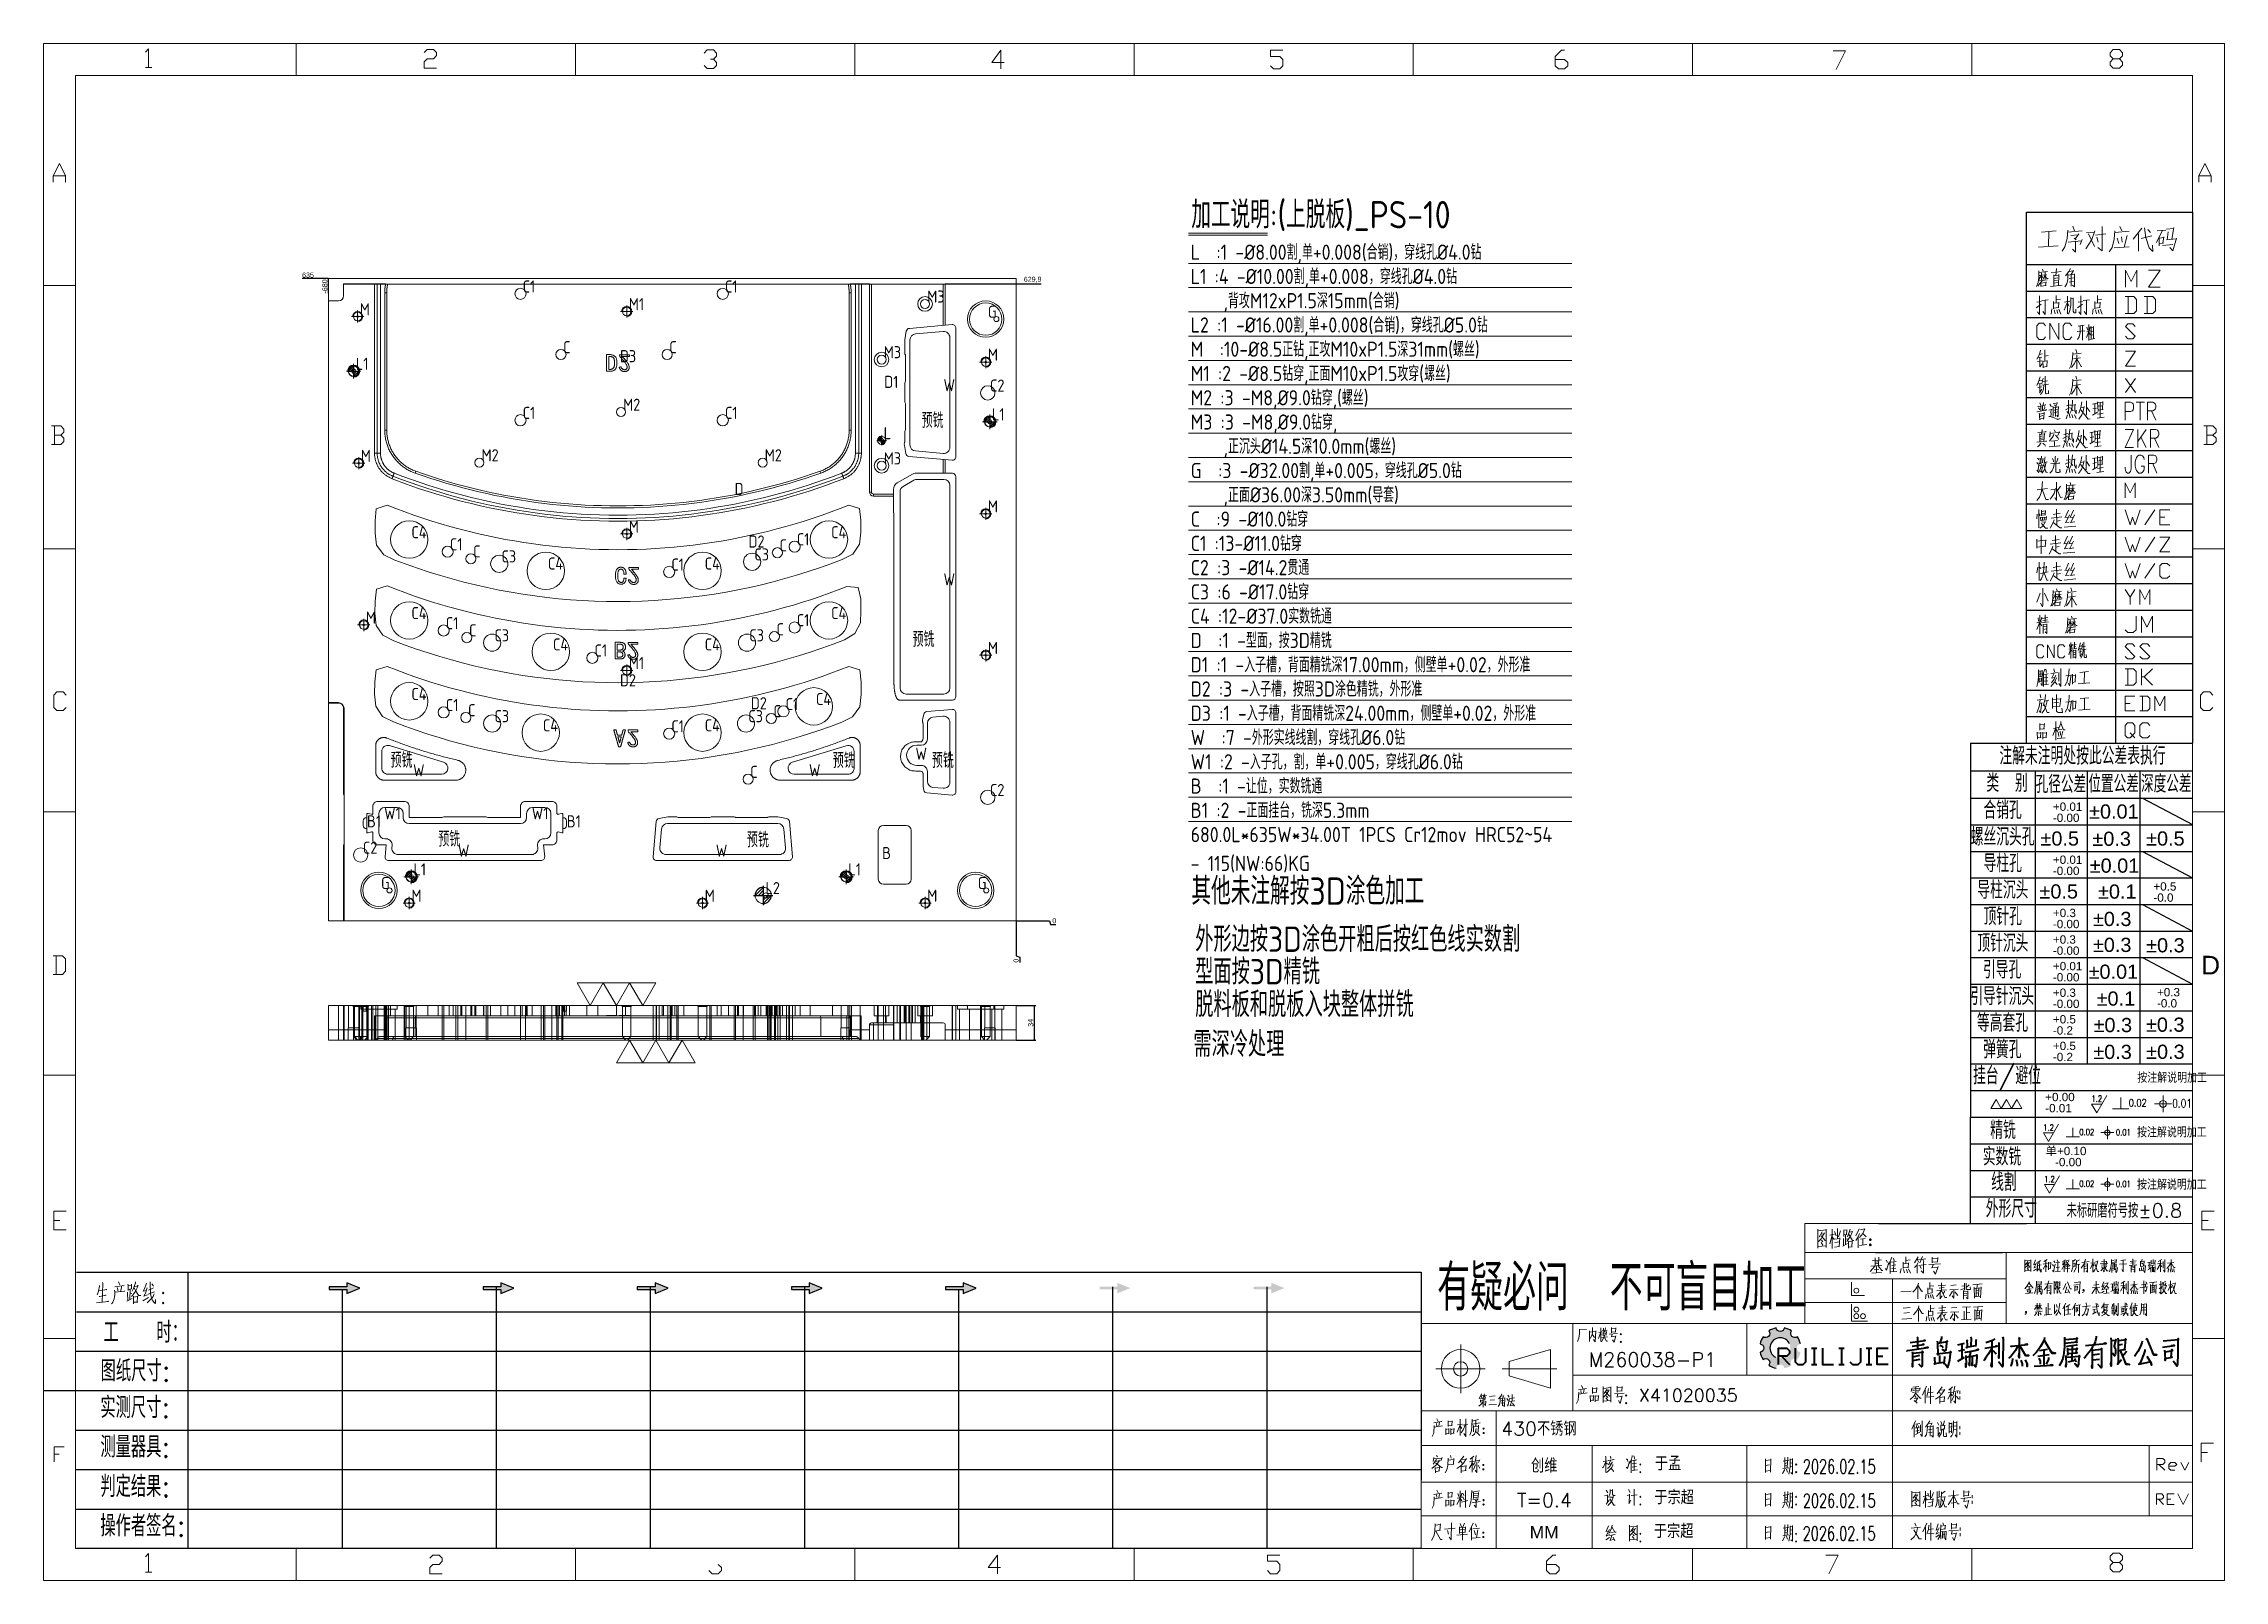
# Model space of a CAD drawing. Header units: millimetres. Extents: x 494 to 18201, y 224 to 11417.
# Drawn here: x 4956 to 7112, y 1885 to 3405 of the extents above; entities that cross this region are included whole.
import ezdxf
from ezdxf.enums import TextEntityAlignment as Align
from ezdxf.lldxf.tags import DXFTag

# ---------------------------------------------------------------- set-up
doc = ezdxf.new("R2010")
doc.units = ezdxf.units.MM
for name, color, linetype in [('DIM', 7, 'Continuous'), ('MATER', 6, 'Continuous'), ('PS', 7, 'Continuous'), ('PS_W', 1, 'Continuous')]:
    doc.layers.add(name, color=color, linetype=linetype)
doc.layers.add('dim_temp', color=161, linetype='Continuous', lineweight=9)
doc.styles.add('chinesef_fs', font='txt.shx', dxfattribs={"bigfont": 'gbcbig.shx'})
doc.styles.add('gbenor', font='gbenor.shx', dxfattribs={"bigfont": 'gbcbig.shx'})
doc.styles.add('gbenor_', font='gbenor.shx', dxfattribs={"bigfont": 'gbcbig'})
doc.styles.get("Standard").update_dxf_attribs({"font": 'arial.ttf'})
doc.styles.add('TXT', font='txt.shx', dxfattribs={"width": 0.8, "bigfont": 'ctxt.shx'})
doc.styles.add('TXT08', font='txt.shx', dxfattribs={"width": 0.8, "bigfont": 'gbcbig.shx'})
tags = doc.linetypes.add('CENTER', pattern='A,22,[0,arial.ttf,S=0,R=0,X=0,Y=0],-8.5,8.5,-8.5', length=47.4).pattern_tags.tags
tags[16:17] = [DXFTag(74, 4), DXFTag(75, 0), DXFTag(340, '0'), DXFTag(46, 0.0), DXFTag(50, 0.0), DXFTag(44, 0.0), DXFTag(45, 0.0)]
tags[14:15] = [DXFTag(74, 4), DXFTag(75, 0), DXFTag(340, '0'), DXFTag(46, 0.0), DXFTag(50, 0.0), DXFTag(44, 0.0), DXFTag(45, 0.0)]
tags[12:13] = [DXFTag(74, 4), DXFTag(75, 0), DXFTag(340, '0'), DXFTag(46, 0.0), DXFTag(50, 0.0), DXFTag(44, 0.0), DXFTag(45, 0.0)]
tags = doc.linetypes.add('DASHED', pattern='A,12.86,[0,arial.ttf,S=0,R=0,X=0,Y=0],-12.86', length=25.72).pattern_tags.tags
tags[12:13] = [DXFTag(74, 4), DXFTag(75, 0), DXFTag(340, '0'), DXFTag(46, 0.0), DXFTag(50, 0.0), DXFTag(44, 0.0), DXFTag(45, 0.0)]
doc.dimstyles.new('通用', dxfattribs={"dimtxt": 5, "dimasz": 0.5, "dimexe": 1.5, "dimexo": 0, "dimgap": 1, "dimtad": 1, "dimtxsty": 'Standard', "dimblk": 'OPEN30', "dimcen": 1.5, "dimclrd": 252, "dimclre": 252, "dimclrt": 4, "dimadec": 1, "dimazin": 3, "dimtfac": 1, "dimtmove": 0, "dimatfit": 3, "dimldrblk": 'OPEN30', "dimarcsym": 0})

msp = doc.modelspace()

# ---------------------------------------------------------------- texts
at = {"layer": 'DIM', "color": 4, "lineweight": 18, "style": 'gbenor'}
for s, height, p in [('加工说明:(上脱板)_PS-10', 27, (6090.6213, 3222.54858)), ('C1', 12, (5429.56042, 3159.04222)), ('C1', 12, (5629.56042, 3159.04222)), ('M', 12, (5268.55042, 3136.53722)), ('M1', 12, (5534.55042, 3141.53722)), ('M3', 12, (5829.59542, 3149.05972)), ('    ,背攻M12xP1.5深15mm(合销)', 15, (6090.07204, 3143.4775)), ('G', 12, (5889.53142, 3134.02772)), ('C', 12, (5469.55042, 3099.03722)), ('C', 12, (5574.55042, 3099.03722)), ('M3', 12, (5786.59542, 3094.05972)), ('M  :10-%%c8.5正钻,正攻M10xP1.5深31mm(螺丝)', 15, (6090.07204, 3095.4775)), ('L1', 12, (5264.55547, 3082.53974)), ('D3', 12, (5525.80342, 3090.11522)), ('M', 12, (5889.55042, 3091.53722)), ('M1 :2 -%%c8.5钻穿,正面M10xP1.5攻穿(螺丝)', 15, (6090.07204, 3071.4775)), ('D1', 12, (5787.10042, 3064.68722)), ('W', 12, (5845.69442, 3061.46372)), ('C2', 12, (5891.59242, 3061.05822)), ('M2 :3 -M8,%%c9.0钻穿,(螺丝)', 15, (6090.07204, 3047.4775)), ('C1', 12, (5429.56042, 3034.04222)), ('M2', 12, (5528.89249, 3042.11225)), ('C1', 12, (5629.56042, 3034.04222)), ('L1', 12, (5893.55547, 3032.53974)), ('L', 12, (5786.53043, 3014.02722)), ('M3 :3 -M8,%%c9.0钻穿,', 15, (6090.07204, 3023.4775)), ('M', 12, (5269.55042, 2991.53722)), ('M2', 12, (5388.89249, 2992.11225)), ('M2', 12, (5668.89249, 2992.11225)), ('M3', 12, (5786.59542, 2989.05972)), ('    ,正沉头%%c14.5深10.0mm(螺丝)', 15, (6090.07204, 2999.4775)), ('D', 12, (5639.15642, 2958.77912)), ('    ,正面%%C36.00深3.50mm(导套)', 15, (6090.07204, 2951.4775)), ('M', 12, (5534.55042, 2921.53722)), ('M', 12, (5889.55042, 2941.53722)), ('C  :9 -%%c10.0钻穿', 15, (6090.07204, 2927.4775)), ('C4', 12, (5319.53142, 2916.02772)), ('C1', 12, (5357.56042, 2904.04222)), ('D2', 12, (5652.95292, 2906.85072)), ('C', 12, (5683.55042, 2903.03722)), ('C1', 12, (5700.56042, 2909.04222)), ('C4', 12, (5734.53142, 2916.02772)), ('C1 :13-%%c11.0钻穿', 15, (6090.07204, 2903.4775)), ('C', 12, (5380.55042, 2897.03722)), ('C3', 12, (5408.62042, 2892.07222)), ('C4', 12, (5454.53142, 2885.02772)), ('C1', 12, (5576.56042, 2884.04222)), ('C4', 12, (5609.53142, 2885.02772)), ('C3', 12, (5658.62042, 2894.07222)), ('C2 :3 -%%c14.2贯通', 15, (6090.07204, 2879.4775)), ('W', 12, (5845.69442, 2869.32872)), ('C3 :6 -%%c17.0钻穿', 15, (6090.07204, 2855.4775)), ('C4', 12, (5319.53142, 2836.02772)), ('C4', 12, (5734.53142, 2836.02772)), ('C4 :12-%%c37.0实数铣通', 15, (6090.07204, 2831.4775)), ('M', 12, (5274.55042, 2831.53722)), ('C1', 12, (5353.56042, 2826.04222)), ('C', 12, (5376.55042, 2819.03722)), ('C3', 12, (5401.62042, 2814.07222)), ('C3', 12, (5653.62042, 2814.07222)), ('C', 12, (5680.55042, 2820.03722)), ('C1', 12, (5700.56042, 2829.04222)), ('C4', 12, (5459.53142, 2805.02772)), ('C1', 12, (5500.56042, 2799.04222)), ('C4', 12, (5609.53142, 2805.02772)), ('M', 12, (5889.55042, 2801.53722)), ('D2', 12, (5525.80492, 2769.57862)), ('M1', 12, (5534.55042, 2786.53722)), ('C4', 12, (5319.53142, 2756.02772)), ('C4', 12, (5719.53142, 2751.02772)), ('C1', 12, (5353.56042, 2745.04222)), ('C', 12, (5375.55042, 2740.03722)), ('C3', 12, (5401.62042, 2734.07222)), ('C3', 12, (5652.62042, 2734.07222)), ('D2', 12, (5655.17217, 2746.87622)), ('C', 12, (5677.55042, 2739.03722)), ('C1', 12, (5689.56042, 2746.04222)), ('C4', 12, (5449.53142, 2725.02772)), ('C1', 12, (5576.56042, 2724.04222)), ('C4', 12, (5609.53142, 2725.02772)), ('W', 12, (5817.95342, 2696.93872)), ('W', 12, (5321.17692, 2680.66372)), ('C', 12, (5654.55042, 2679.03722)), ('W', 12, (5712.60592, 2680.66522)), ('C2', 12, (5891.59242, 2661.05822)), ('B1', 12, (5275.70042, 2630.08722)), ('W1', 12, (5292.54042, 2638.08722)), ('W1', 12, (5438.54042, 2638.08722)), ('B1', 12, (5473.20042, 2630.08722)), ('C2', 12, (5271.59242, 2604.05822)), ('W', 12, (5365.54042, 2601.18722)), ('W', 12, (5620.54042, 2601.18722)), ('B', 12, (5785.03242, 2598.70372)), ('680.0L*635W*34.00T 1PCS Cr12mov HRC52~54', 15, (6090.07204, 2615.4775)), ('L1', 12, (5321.55547, 2582.53974)), ('L1', 12, (5751.55547, 2582.53974)), ('- 115(NW:66)KG ', 15, (6090.07204, 2586.9775)), ('G', 12, (5289.53142, 2569.02772)), ('M', 12, (5319.55042, 2556.53722)), ('M', 12, (5609.55042, 2556.53722)), ('L2', 12, (5669.61043, 2564.06722)), ('M', 12, (5829.55042, 2556.53722)), ('G', 12, (5879.53142, 2569.02772))]:
    msp.add_text(s, height=height, dxfattribs=at).set_placement(p)
at = {"layer": 'DIM', "color": 1, "lineweight": 18, "style": 'gbenor'}
for s, height, p in [('L  :1 -%%c8.00割,单+0.008(合销)，穿线孔%%c4.0钻', 15, (6090.07204, 3191.4775)), ('L1 :4 -%%c10.00割,单+0.008，穿线孔%%c4.0钻', 15, (6090.07204, 3167.4775)), ('L2 :1 -%%c16.00割,单+0.008(合销)，穿线孔%%c5.0钻', 15, (6090.07204, 3119.4775)), ('G  :3 -%%c32.00割,单+0.005，穿线孔%%c5.0钻', 15, (6090.07204, 2975.4775)), ('W  :7 -外形实线线割，穿线孔%%c6.0钻', 15, (6090.07204, 2711.4775)), ('W1 :2 -入子孔，割，单+0.005，穿线孔%%c6.0钻', 15, (6090.07204, 2687.4775)), ('外形边按3D涂色开粗后按红色线实数割', 25, (6094.5723, 2507.0188))]:
    msp.add_text(s, height=height, dxfattribs=at).set_placement(p)
at = {"layer": 'DIM', "color": 2, "lineweight": 18, "style": 'gbenor'}
for s, height, p in [('D  :1 -型面，按3D精铣', 15, (6090.07204, 2807.4775)), ('D1 :1 -入子槽，背面精铣深17.00mm，侧壁单+0.02，外形准', 15, (6090.07204, 2783.4775)), ('D2 :3 -入子槽，按照3D涂色精铣，外形准', 15, (6090.07204, 2759.4775)), ('D3 :1 -入子槽，背面精铣深24.00mm，侧壁单+0.02，外形准', 15, (6090.07204, 2735.4775)), ('型面按3D精铣', 25, (6094.5723, 2474.87045)), ('脱料板和脱板入块整体拼铣', 25, (6094.5723, 2442.51018))]:
    msp.add_text(s, height=height, dxfattribs=at).set_placement(p)
at = {"layer": 'DIM', "color": 3, "lineweight": 18, "style": 'gbenor'}
for s, height, p in [('B  :1 -让位，实数铣通', 15, (6090.07204, 2663.4775)), ('B1 :2 -正面挂台，铣深5.3mm', 15, (6090.07204, 2639.4775)), ('需深冷处理', 25, (6092.73156, 2403.17868))]:
    msp.add_text(s, height=height, dxfattribs=at).set_placement(p)
at = {"layer": 'DIM', "color": 21, "lineweight": 18, "style": 'gbenor'}
msp.add_text('其他未注解按3D涂色加工', height=27, dxfattribs=at).set_placement((6090.79998, 2553.54858))
at = {"layer": 'PS', "color": 11, "linetype": 'Continuous', "lineweight": 18, "style": 'gbenor'}
for p in [(5824.06249, 3025.15987), (5815.04917, 2808.60099), (5298.97417, 2689.09179), (5736.24691, 2688.83733), (5834.2648, 2688.83733), (5346.25475, 2611.07849), (5651.39905, 2610.35956)]:
    msp.add_text('预铣', height=15, dxfattribs=at).set_placement(p)

# ---------------------------------------------------------------- blocks, each defined once
blk = doc.blocks.new('_Open30')
at = {"color": 0, "linetype": 'ByBlock', "lineweight": -2}
for p, q in [((-1, 0.3), (0, 0)), ((0, 0), (-1, -0.3)), ((0, 0), (-1, 0))]:
    blk.add_line(p, q, dxfattribs=at)
blk = doc.blocks.new('*D31')
at = {"layer": 'Defpoints', "color": 0, "transparency": 16777216}
for p in [(5917.4, 2453.8), (5917.4, 2419.8), (5935.4, 2419.8)]:
    blk.add_point(p, dxfattribs=at)
at = {"layer": 'dim_temp', "color": 252, "lineweight": -2, "transparency": 16777216}
for p, q in [((5917.4, 2453.8), (5936.9, 2453.8)), ((5935.4, 2453.3), (5935.4, 2420.3)), ((5917.4, 2419.8), (5936.9, 2419.8))]:
    blk.add_line(p, q, dxfattribs=at)
at = {"layer": 'dim_temp', "color": 252, "lineweight": -2, "transparency": 16777216, "xscale": 0.5, "yscale": 0.5, "zscale": 0.5}
for p, rotation in [((5935.4, 2453.8), 90), ((5935.4, 2419.8), 270)]:
    blk.add_blockref('_Open30', p, dxfattribs=dict(at, rotation=rotation))
at = {"layer": 'dim_temp', "color": 4, "lineweight": 18, "transparency": 16777216, "insert": (5931.9, 2436.8), "char_height": 5, "attachment_point": 5, "rotation": 90}
blk.add_mtext('34', dxfattribs=at)
blk = doc.blocks.new('pg_hx_L0')
at = {"color": 230}
for p, q in [((-0.6, 0), (0.6, 0)), ((-0.5, 0), (0, 0.5)), ((-0.3, 0), (0, 0.3)), ((-0.1, 0), (0, 0.1)), ((0, 0.6), (0, -0.6)), ((0.1, 0), (0, -0.1)), ((0.5, 0), (0, -0.5)), ((0.3, 0), (0, -0.3))]:
    blk.add_line(p, q, dxfattribs=at)
for start, end in [(90, 180), (270, 0)]:
    blk.add_arc((0, 0), 0.5, start, end, dxfattribs=at)
blk = doc.blocks.new('pg_hx_LLL0')
blk.add_blockref('pg_hx_L0', (0, 0))
blk = doc.blocks.new('*D32')
at = {"layer": 'Defpoints', "color": 0, "transparency": 16777216}
for p in [(5917.4, 2537.8), (5917.4, 2537.8), (5921, 2500.9)]:
    blk.add_point(p, dxfattribs=at)
at = {"layer": 'dim_temp', "color": 252, "lineweight": -2, "transparency": 16777216}
for p, q in [((5917.4, 2537.8), (5917.4, 2502.9)), ((5917.4, 2502.9), (5921, 2501.9)), ((5921, 2501.9), (5921, 2496.6))]:
    blk.add_line(p, q, dxfattribs=at)
at = {"layer": 'dim_temp', "color": 4, "lineweight": 18, "transparency": 16777216, "insert": (5917.4, 2498.3), "char_height": 5, "attachment_point": 5, "rotation": 90}
blk.add_mtext('0', dxfattribs=at)
blk = doc.blocks.new('*D33')
at = {"layer": 'Defpoints', "color": 0, "transparency": 16777216}
for p in [(5917.4, 2537.8), (5917.4, 2537.8), (5952.5, 2534.2)]:
    blk.add_point(p, dxfattribs=at)
at = {"layer": 'dim_temp', "color": 252, "lineweight": -2, "transparency": 16777216}
for p, q in [((5917.4, 2537.8), (5950.5, 2537.8)), ((5950.5, 2537.8), (5951.5, 2534.2)), ((5951.5, 2534.2), (5956.8, 2534.2))]:
    blk.add_line(p, q, dxfattribs=at)
at = {"layer": 'dim_temp', "color": 4, "lineweight": 18, "transparency": 16777216, "insert": (5955.2, 2537.8), "char_height": 5, "attachment_point": 5}
blk.add_mtext('0', dxfattribs=at)
blk = doc.blocks.new('*D34')
at = {"layer": 'Defpoints', "color": 0, "transparency": 16777216}
for p in [(5237.4, 3172.8), (5237.4, 3172.8), (5917.4, 2537.8)]:
    blk.add_point(p, dxfattribs=at)
at = {"layer": 'dim_temp', "color": 252, "lineweight": -2, "transparency": 16777216}
blk.add_line((5237.4, 3172.8), (5237.4, 3158.4), dxfattribs=at)
at = {"layer": 'dim_temp', "color": 4, "lineweight": 18, "transparency": 16777216, "insert": (5233.9, 3165.1), "char_height": 5, "attachment_point": 5, "rotation": 90}
blk.add_mtext('-680', dxfattribs=at)
blk = doc.blocks.new('*D35')
at = {"layer": 'Defpoints', "color": 0, "transparency": 16777216}
for p in [(5223.8, 3172.8), (5237.4, 3172.8), (5917.4, 2537.8)]:
    blk.add_point(p, dxfattribs=at)
at = {"layer": 'dim_temp', "color": 252, "lineweight": -2, "transparency": 16777216}
blk.add_line((5237.4, 3172.8), (5211.7, 3172.8), dxfattribs=at)
at = {"layer": 'dim_temp', "color": 4, "lineweight": 18, "transparency": 16777216, "insert": (5217.3, 3176.3), "char_height": 5, "attachment_point": 5}
blk.add_mtext('635', dxfattribs=at)
blk = doc.blocks.new('*D36')
at = {"layer": 'Defpoints', "color": 0, "transparency": 16777216}
for p in [(5917.4, 3167.7), (5924.3, 3167.7), (5917.4, 2537.8)]:
    blk.add_point(p, dxfattribs=at)
at = {"layer": 'dim_temp', "color": 252, "lineweight": -2, "transparency": 16777216}
blk.add_line((5917.4, 3167.7), (5942.2, 3167.7), dxfattribs=at)
at = {"layer": 'dim_temp', "color": 4, "lineweight": 18, "transparency": 16777216, "insert": (5933.8, 3171.7), "char_height": 5, "attachment_point": 5}
blk.add_mtext('629,9', dxfattribs=at)
blk = doc.blocks.new('*u32')
for p, q in [((0, 0), (0, 101.42)), ((0, 101.42), (31.7, 101.42)), ((31.7, 101.42), (31.7, 0)), ((0, 91.46), (31.7, 91.46)), ((16.96, 91.46), (16.96, 0)), ((0, 86.37), (31.7, 86.37)), ((0, 81.29), (31.7, 81.29)), ((0, 76.21), (31.7, 76.21)), ((0, 71.13), (31.7, 71.13)), ((0, 66.05), (31.7, 66.05)), ((0, 60.97), (31.7, 60.97)), ((0, 55.89), (31.7, 55.89)), ((0, 50.81), (31.7, 50.81)), ((0, 45.73), (31.7, 45.73)), ((0, 40.65), (31.7, 40.65)), ((0, 35.57), (31.7, 35.57)), ((0, 30.49), (31.7, 30.49)), ((0, 25.4), (31.7, 25.4)), ((0, 20.32), (31.7, 20.32)), ((0, 15.24), (31.7, 15.24)), ((0, 10.16), (31.7, 10.16)), ((0, 5.08), (31.7, 5.08)), ((0, 0), (31.7, 0))]:
    blk.add_line(p, q)
at = {"color": 92, "lineweight": 18}
for points in [[(2.84, 97.64), (5.63, 97.85)], [(4.27, 97.75), (4.2, 94.87)], [(7.88, 98.01), (7.75, 96.39), (7.34, 94.82), (6.79, 93.98)], [(7.88, 97.59), (10.61, 97.85)], [(7.95, 95.71), (10.48, 95.97)], [(9.79, 97.12), (8.43, 96.96)], [(9.32, 95.81), (9.32, 93.77), (8.77, 94.35)], [(8.84, 98.74), (9.18, 97.9)], [(9.11, 96.49), (9.45, 96.18)], [(10, 97.28), (9.32, 96.39)], [(10.61, 96.23), (10.27, 95.29)], [(13.07, 97.9), (12.45, 96.23), (11.29, 94.45)], [(11.43, 97.54), (12.93, 97.64)], [(11.84, 97.28), (13, 94.87)], [(13.14, 97.07), (15.11, 97.28)], [(13.41, 96.65), (13.68, 95.71)], [(14.43, 98.69), (14.43, 94.03), (13.61, 94.71)], [(16.89, 97.9), (16.75, 96.28), (16.34, 94.71), (15.8, 93.88)], [(16.89, 97.54), (19.62, 97.8)], [(17.3, 96.49), (17.64, 95.45)], [(17.84, 98.69), (18.18, 97.85)], [(18.12, 96.75), (18.25, 95.71)], [(18.66, 94.77), (19.21, 96.96)], [(22, 98.38), (20.37, 96.28)], [(21.39, 97.28), (21.39, 93.98)], [(21.87, 96.39), (23.91, 96.91)], [(22.55, 98.43), (22.75, 96.54)], [(22.75, 96.6), (23.44, 94.61), (24.12, 93.93), (24.05, 95.13)], [(23.16, 98.11), (23.64, 97.54)], [(25.89, 97.9), (24.8, 95.65)], [(24.94, 97.85), (26.57, 98.01)], [(25.35, 96.75), (25.35, 95.03)], [(25.35, 96.49), (26.23, 96.6)], [(26.23, 96.75), (26.03, 95.55)], [(26.71, 98.17), (28.07, 98.32)], [(26.71, 96.13), (28.55, 96.34)], [(27.05, 97.7), (26.85, 96.18)], [(28.62, 96.49), (27.94, 94.03), (27.39, 94.71)], [(28.14, 98.48), (27.73, 96.28)], [(2.29, 94.77), (6.04, 94.98)], [(16.75, 94.61), (19.62, 94.82)], [(26.16, 95.55), (25.35, 95.45)], [(25.96, 95.08), (27.94, 95.29)], [(2.24, 88.03), (1.92, 87.27)], [(2.96, 88.35), (2.56, 87.79), (2.16, 87.31)], [(2.36, 90.23), (2.32, 88.95), (2.24, 87.99)], [(2.84, 89.43), (2.32, 88.55)], [(2.36, 89.91), (4, 90.11)], [(2.4, 88.31), (3.92, 88.51)], [(2.48, 89.35), (3.2, 89.47)], [(2.72, 87.87), (3.68, 87.99)], [(2.72, 87.95), (2.72, 87.23)], [(2.84, 89.79), (2.84, 88.51)], [(2.84, 89.23), (3.12, 88.99)], [(3.04, 90.55), (3.16, 90.15)], [(3.56, 89.39), (3.08, 88.59)], [(3.28, 89.39), (3.88, 89.47)], [(3.56, 89.99), (3.56, 88.63)], [(3.56, 89.35), (3.88, 88.75), (4.12, 88.75)], [(3.64, 87.43), (3.72, 88.11)], [(4.56, 87.23), (6.79, 87.47)], [(4.71, 89.87), (6.63, 90.11)], [(5.19, 89.47), (5.19, 87.31)], [(5.19, 89.31), (6.15, 89.43)], [(5.19, 88.79), (5.99, 88.91)], [(5.19, 88.31), (5.91, 88.43)], [(5.19, 87.87), (5.91, 87.99)], [(5.71, 90.66), (5.59, 89.31)], [(6.15, 89.55), (6.11, 87.39)], [(7.91, 89.63), (7.87, 88.55), (7.71, 87.75), (7.31, 87.19)], [(8.38, 90.7), (8.06, 90.11), (7.43, 89.31)], [(7.91, 89.43), (9.18, 89.59)], [(8.14, 90.11), (8.9, 90.23)], [(8.14, 88.79), (8.94, 88.91)], [(8.94, 88.19), (8.14, 88.07)], [(8.5, 87.31), (8.5, 89.47)], [(8.94, 90.31), (8.54, 89.55)], [(9.18, 89.67), (9.14, 87.15), (8.78, 87.51)], [(18.9, 87.13), (18.9, 90.38), (19.98, 88.21), (21.06, 90.38), (21.06, 87.13)], [(23.32, 90.37), (25.49, 90.37), (23.32, 87.13), (25.49, 87.13)], [(1.86, 83.19), (2.82, 83.87)], [(1.94, 84.23), (2.82, 84.35)], [(2.46, 85.46), (2.46, 81.91), (2.06, 82.39)], [(2.72, 87.31), (3.72, 87.43)], [(2.9, 84.59), (4.13, 84.71)], [(3.54, 84.59), (3.54, 81.91), (3.1, 82.47)], [(5.17, 84.35), (5.17, 82.95)], [(6.17, 84.15), (5.17, 84.03)], [(5.65, 84.07), (5.65, 85.5)], [(5.65, 84.71), (6.49, 84.83)], [(6.13, 83.23), (6.17, 84.23)], [(7.16, 82.75), (7.8, 84.27)], [(8.24, 84.43), (7.24, 84.27)], [(7.8, 82.03), (7.8, 85.42)], [(8.16, 83.47), (7.8, 84.03)], [(8, 81.95), (8.28, 82.63), (8.44, 83.59), (8.44, 85.14)], [(8.92, 84.95), (8.44, 84.87)], [(9.4, 82.91), (9.4, 82.23), (9.08, 82.23), (8.92, 82.55), (8.92, 85.1)], [(9.76, 83.19), (10.71, 83.87)], [(9.84, 84.23), (10.71, 84.35)], [(10.35, 85.46), (10.35, 81.91), (9.96, 82.39)], [(10.79, 84.59), (12.03, 84.71)], [(11.43, 84.59), (11.43, 81.91), (10.99, 82.47)], [(13.07, 84.35), (13.07, 82.95)], [(14.06, 84.15), (13.07, 84.03)], [(13.55, 84.07), (13.55, 85.5)], [(13.55, 84.71), (14.38, 84.83)], [(14.02, 83.23), (14.06, 84.23)], [(18.85, 82.07), (20.47, 82.07), (21.01, 82.61), (21.01, 84.77), (20.47, 85.31), (18.85, 85.31)], [(19.39, 85.31), (19.39, 82.07)], [(22.49, 82.07), (24.11, 82.07), (24.65, 82.61), (24.65, 84.77), (24.11, 85.31), (22.49, 85.31)], [(23.03, 85.31), (23.03, 82.07)], [(3.63, 77.63), (3.22, 77.1), (2.38, 77.1), (1.96, 77.63), (1.96, 79.71), (2.38, 80.23), (3.22, 80.23), (3.63, 79.71)], [(4.47, 77.1), (4.47, 80.23), (6.14, 77.1), (6.14, 80.23)], [(4.85, 82.95), (4.69, 81.95)], [(5.17, 83.11), (6.17, 83.23)], [(5.29, 82.79), (5.45, 82.03)], [(5.81, 82.79), (5.97, 82.07)], [(6.17, 82.91), (6.53, 81.95)], [(8.64, 77.63), (8.22, 77.1), (7.39, 77.1), (6.97, 77.63), (6.97, 79.71), (7.39, 80.23), (8.22, 80.23), (8.64, 79.71)], [(10.27, 79.76), (10.25, 78.45), (10.05, 77.62), (9.75, 77.1)], [(9.83, 79.69), (10.99, 79.83)], [(10.71, 79.76), (10.71, 76.97)], [(11.54, 79.45), (11.68, 78.9)], [(11.87, 79.97), (11.87, 76.9)], [(12.15, 79.52), (11.93, 78.73)], [(12.32, 79.62), (12.32, 77.21)], [(12.32, 79.35), (12.81, 79.45)], [(12.75, 82.95), (12.59, 81.95)], [(12.79, 77.28), (12.81, 79.59)], [(13.07, 83.11), (14.06, 83.23)], [(13.19, 82.79), (13.35, 82.03)], [(13.7, 82.79), (13.86, 82.07)], [(14.06, 82.91), (14.42, 81.95)], [(18.88, 77.74), (19.35, 77.27), (20.29, 77.27), (20.77, 77.74), (18.88, 79.63), (19.35, 80.11), (20.29, 80.11), (20.77, 79.63)], [(2.69, 75.08), (2.45, 74.28), (1.97, 73.33)], [(3.52, 73.01), (3.52, 75.12)], [(9.41, 75.2), (9.61, 74.56)], [(9.67, 78.62), (11.13, 78.8)], [(11.87, 78.62), (11.43, 77.48)], [(11.52, 78.59), (12.23, 78.76)], [(11.87, 78.52), (12.21, 78.04)], [(12.07, 77.14), (13.01, 77.31)], [(12.32, 78.66), (12.65, 78.73)], [(12.32, 77.97), (12.65, 78.04)], [(2.09, 72.89), (2.93, 73.05)], [(2.13, 73.65), (2.89, 73.77)], [(2.45, 74.28), (3.01, 74.4)], [(2.53, 73.69), (2.53, 71.89), (3.01, 72.49)], [(3.13, 72.93), (3.96, 73.05)], [(3.13, 73.05), (3.17, 71.69)], [(3.17, 71.85), (3.96, 71.93)], [(3.52, 73.93), (4.16, 74.04)], [(3.88, 71.93), (3.96, 73.09)], [(8.86, 74.64), (8.78, 73.41), (8.54, 72.21), (8.22, 71.57)], [(10.57, 71.97), (10.45, 71.97), (9.61, 73.41), (9.09, 72.45), (8.58, 71.77)], [(8.86, 74.32), (10.45, 74.52)], [(8.94, 73.41), (10.29, 73.61)], [(9.61, 74.2), (9.61, 71.53)], [(18.92, 74.89), (20.81, 74.89), (18.92, 72.05), (20.81, 72.05)], [(2.57, 70), (2.26, 69.04), (1.94, 68.32)], [(2.14, 67.92), (2.89, 68.08)], [(2.85, 68.72), (2.26, 68.64)], [(2.33, 69.2), (2.89, 69.28)], [(2.45, 66.93), (2.93, 67.6)], [(2.53, 67.08), (2.53, 68.64)], [(3.33, 68.4), (3.21, 67.6), (3.05, 67.12), (2.65, 66.61)], [(4.17, 68.56), (2.89, 68.4)], [(3.17, 69.76), (2.93, 68.68)], [(3.05, 69.12), (3.97, 69.24)], [(3.53, 68.52), (3.53, 70.12)], [(3.61, 68.44), (3.61, 66.85), (3.73, 66.73), (4.21, 66.77), (4.17, 67.4)], [(8.86, 69.56), (8.78, 68.32), (8.54, 67.12), (8.22, 66.49)], [(10.58, 66.89), (10.46, 66.89), (9.62, 68.32), (9.1, 67.36), (8.58, 66.69)], [(8.86, 69.24), (10.46, 69.44)], [(8.94, 68.32), (10.3, 68.52)], [(9.42, 70.12), (9.62, 69.48)], [(9.62, 69.12), (9.62, 66.45)], [(18.91, 66.97), (20.81, 69.69)], [(18.91, 69.69), (20.81, 66.97)], [(1.94, 63.31), (1.99, 63.31), (2.05, 63.31), (3.87, 63.66), (3.77, 63.66), (3.6, 63.58)], [(2.14, 64.39), (2.22, 64.34), (2.24, 64.34), (3.02, 64.45), (3.66, 64.64), (3.58, 64.64), (3.43, 64.56)], [(2.31, 64.07), (2.45, 63.8), (2.48, 63.69)], [(2.43, 63.07), (2.43, 63.04), (2.47, 62.88), (2.5, 62.42), (2.52, 61.79), (2.5, 61.93), (3.17, 62.09), (3.26, 61.9), (3.28, 62.01), (3.3, 62.17), (3.34, 63.23), (3.39, 63.12), (3.34, 63.04), (2.47, 62.85)], [(2.52, 62.42), (3.11, 62.58)], [(2.56, 65.04), (2.69, 64.69), (2.71, 64.47)], [(2.73, 64.42), (2.73, 63.44)], [(3.07, 64.42), (3.05, 63.5)], [(3.22, 65.1), (3.24, 64.96), (3.11, 64.53)], [(3.45, 64.31), (3.47, 64.12), (3.26, 63.55)], [(4.25, 63.61), (4.85, 63.77), (4.8, 63.82), (4.74, 63.66), (4.65, 63.42), (4.63, 63.31), (4.65, 63.17), (4.7, 63.01), (4.72, 62.82), (4.66, 62.55), (4.63, 62.39)], [(4.44, 64.74), (4.65, 64.42), (4.7, 64.23)], [(5.04, 64.37), (5.1, 64.07), (5.1, 62.85), (5.1, 62.5), (5.06, 62.69), (5.1, 62.96)], [(5.06, 64.85), (5.93, 64.99), (5.91, 65.04), (5.57, 64.39), (5.35, 64.61), (5.59, 64.37), (5.63, 64.26)], [(5.1, 64.09), (5.44, 64.15), (5.78, 64.2), (6.1, 64.23), (6.07, 64.34), (6.05, 63.5), (6.03, 62.98), (6.01, 62.55), (5.99, 62.36), (5.76, 62.69)], [(5.25, 63.61), (5.86, 63.74)], [(5.25, 63.12), (5.9, 63.28)], [(5.54, 64.12), (5.54, 63.44), (5.55, 62.79), (5.55, 62.77), (5.55, 62.42), (5.52, 62.6), (5.55, 62.93)], [(7.43, 63.71), (8.35, 64.15)], [(7.79, 62.75), (7.55, 61.95)], [(7.63, 64.46), (8.39, 64.62)], [(8.03, 65.5), (8.03, 63.19), (7.99, 62.95), (7.67, 63.35)], [(8.15, 62.83), (8.31, 62.15)], [(8.79, 65.5), (8.71, 64.19), (8.55, 63.47), (8.23, 62.87)], [(8.47, 64.5), (9.26, 64.66)], [(8.47, 63.99), (8.91, 63.47)], [(8.67, 62.79), (8.83, 62.15)], [(9.15, 62.75), (9.46, 62.03)], [(9.26, 64.74), (9.19, 64.19), (9.23, 63.47), (9.5, 62.91), (9.5, 63.59)], [(10.58, 65.18), (10.38, 64.15), (9.98, 63.07)], [(11.02, 64.35), (10.82, 63.43), (10.54, 62.71), (9.98, 61.91)], [(10.34, 63.67), (11.78, 61.91), (12.18, 61.95)], [(10.38, 64.07), (10.98, 64.19)], [(11.42, 65.42), (11.42, 62.67)], [(11.54, 64.15), (12.06, 63.35)], [(12.61, 64.78), (13.41, 64.94)], [(12.61, 62.67), (13.57, 63.23)], [(12.69, 63.87), (13.37, 64.03)], [(13.01, 62.91), (13.01, 64.86)], [(13.57, 65.22), (13.65, 63.35)], [(13.57, 62.87), (14.65, 63.07)], [(13.61, 65.02), (14.53, 65.14)], [(13.65, 63.63), (14.61, 63.75)], [(13.77, 64.38), (14.37, 64.46)], [(14.09, 65.06), (14.09, 62.27)], [(14.57, 65.26), (14.49, 63.75)], [(18.85, 63.34), (19.88, 63.34), (20.22, 63.51), (20.34, 63.67), (20.45, 64), (20.45, 64.49), (20.34, 64.82), (20.22, 64.98), (19.88, 65.15), (18.85, 65.15), (18.85, 61.71)], [(20.91, 65.15), (22.51, 65.15)], [(21.71, 65.15), (21.71, 61.71)], [(23.09, 63.51), (24.12, 63.51), (24.46, 63.67), (24.58, 63.84), (24.69, 64.16), (24.69, 64.49), (24.58, 64.82), (24.46, 64.98), (24.12, 65.15), (23.09, 65.15), (23.09, 61.71)], [(23.89, 63.51), (24.69, 61.71)], [(2.15, 59.35), (3.72, 59.51), (3.66, 59.54), (3.55, 59.51)], [(2.49, 59.1), (2.51, 58.89), (2.51, 57.53)], [(2.51, 58.94), (3.47, 59.1), (3.41, 59.13), (3.32, 57.61)], [(3.19, 58.7), (2.52, 58.59)], [(2.52, 58.21), (3.17, 58.35)], [(2.96, 59.94), (2.96, 59.81), (2.83, 58.97)], [(4.23, 62.39), (4.38, 62.42), (4.55, 62.39), (4.8, 62.31), (5.04, 62.25), (5.4, 62.09), (5.73, 61.95), (5.97, 61.82), (6.41, 62.01), (5.97, 61.87), (5.76, 61.93)], [(5.18, 59.05), (5.14, 58.78), (4.93, 58.43), (4.7, 58.13), (4.51, 57.91), (4.36, 57.72)], [(4.53, 59.48), (4.53, 59.29), (4.51, 59.1), (4.48, 58.83), (4.42, 58.59), (4.38, 58.54), (4.42, 58.67), (4.46, 58.86), (4.51, 59.13)], [(4.53, 59.16), (6.33, 59.4), (6.26, 59.48), (6.22, 59.32), (5.95, 58.75)], [(5.29, 59.86), (5.42, 59.59), (5.44, 59.46), (5.39, 59.67)], [(5.54, 58.83), (6.03, 58.26), (6.12, 58.02)], [(6.9, 58.23), (7.82, 58.67)], [(7.1, 58.99), (7.86, 59.15)], [(7.48, 59.97), (7.48, 57.65), (7.44, 57.41), (7.13, 57.81)], [(8.24, 59.97), (8.16, 58.65), (8, 57.93), (7.68, 57.33)], [(7.94, 59.03), (8.74, 59.19)], [(7.94, 58.51), (8.38, 57.99)], [(8.74, 59.27), (8.66, 58.71), (8.7, 57.99), (8.98, 57.43), (8.98, 58.11)], [(10.05, 59.71), (9.86, 58.67), (9.46, 57.59)], [(10.49, 58.87), (10.29, 57.95), (10.01, 57.23), (9.46, 56.43)], [(9.86, 58.59), (10.45, 58.71)], [(10.89, 59.95), (10.89, 57.19)], [(11.01, 58.67), (11.53, 57.87)], [(12.09, 59.31), (12.89, 59.47)], [(12.17, 58.39), (12.85, 58.55)], [(12.49, 57.43), (12.49, 59.39)], [(13.05, 59.75), (13.13, 57.87)], [(13.09, 59.55), (14, 59.67)], [(13.25, 58.91), (13.84, 58.99)], [(13.49, 62.11), (14.81, 62.31)], [(13.56, 59.59), (13.56, 56.79)], [(14.04, 59.79), (13.96, 58.27)], [(18.83, 59.94), (20.44, 59.94), (18.83, 56.5), (20.44, 56.5)], [(21.24, 59.94), (21.24, 56.5)], [(22.84, 59.94), (21.24, 57.64)], [(21.81, 58.46), (22.84, 56.5)], [(23.64, 58.3), (24.68, 58.3), (25.02, 58.46), (25.13, 58.63), (25.25, 58.95), (25.25, 59.28), (25.13, 59.61), (25.02, 59.77), (24.68, 59.94), (23.64, 59.94), (23.64, 56.5)], [(1.99, 57.51), (3.89, 57.7), (3.83, 57.72), (3.7, 57.67)], [(2.07, 54.48), (2.22, 54.29), (2.3, 54.24), (2.31, 54.1)], [(2.73, 57.37), (2.71, 57.26), (2.69, 57.24), (2.47, 56.96), (2.3, 56.77), (2.11, 56.59)], [(3.17, 57.99), (2.51, 57.89)], [(2.54, 54.46), (2.6, 54.27), (2.6, 53.83), (2.6, 53.34), (2.6, 53.48), (3.11, 53.59), (3.07, 53.59), (3.17, 54.4), (3.19, 54.32), (2.62, 54.21)], [(2.88, 54.83), (2.88, 54.75), (2.77, 54.27)], [(3.13, 57.34), (3.32, 57.13), (3.47, 56.99), (3.57, 56.86), (3.62, 56.72)], [(3.51, 54.73), (3.53, 54.59), (3.51, 54.48), (3.41, 53.81), (3.34, 53.48), (3.28, 53.21), (3.22, 53.02), (3.2, 52.94)], [(4.32, 56.64), (6.39, 56.8), (6.3, 56.83), (5.97, 56.77)], [(4.7, 57.67), (5.94, 57.83)], [(4.95, 54.37), (5.1, 54.05), (5.12, 53.91), (5.14, 53.75)], [(5.29, 57.72), (5.33, 57.53), (5.33, 56.75)], [(5.46, 54.86), (5.52, 54.73), (5.5, 54.78), (5.48, 54.67), (5.46, 53.45)], [(5.97, 54.48), (5.97, 54.32), (5.71, 53.64)], [(7.26, 57.27), (7.02, 56.47)], [(7.59, 54.04), (8.35, 54.2)], [(7.62, 57.35), (7.78, 56.67)], [(7.99, 55.08), (7.99, 52.76), (7.95, 52.53), (7.63, 52.92)], [(8.14, 57.31), (8.3, 56.67)], [(8.75, 55.08), (8.67, 53.76), (8.51, 53.04), (8.19, 52.45)], [(8.43, 54.08), (9.22, 54.24)], [(8.62, 57.27), (8.94, 56.55)], [(9.22, 54.32), (9.14, 53.76), (9.18, 53.04), (9.46, 52.49), (9.46, 53.16)], [(9.82, 58.19), (11.25, 56.43), (11.65, 56.47)], [(10.54, 54.76), (10.34, 53.72), (9.94, 52.64)], [(11.38, 55), (11.38, 52.25)], [(12.09, 57.19), (13.05, 57.75)], [(12.57, 54.36), (13.37, 54.52)], [(12.97, 56.63), (14.28, 56.83)], [(12.97, 52.49), (12.97, 54.44)], [(13.05, 57.39), (14.12, 57.59)], [(13.13, 58.15), (14.08, 58.27)], [(13.53, 54.8), (13.61, 52.92)], [(13.57, 54.6), (14.49, 54.72)], [(14.05, 54.64), (14.05, 51.85)], [(14.53, 54.84), (14.45, 53.32)], [(19.97, 55.04), (19.97, 52.42), (19.85, 51.93), (19.74, 51.76), (19.51, 51.6), (19.28, 51.6), (19.05, 51.76), (18.93, 51.93), (18.82, 52.42), (18.82, 52.75)], [(22.49, 54.22), (22.37, 54.55), (22.14, 54.88), (21.91, 55.04), (21.46, 55.04), (21.23, 54.88), (21, 54.55), (20.88, 54.22), (20.77, 53.73), (20.77, 52.91), (20.88, 52.42), (21, 52.09), (21.23, 51.76), (21.46, 51.6), (21.91, 51.6), (22.14, 51.76), (22.37, 52.09), (22.49, 52.42), (22.49, 52.91), (21.91, 52.91)], [(23.29, 53.4), (24.32, 53.4), (24.66, 53.57), (24.78, 53.73), (24.89, 54.06), (24.89, 54.38), (24.78, 54.71), (24.66, 54.88), (24.32, 55.04), (23.29, 55.04), (23.29, 51.6)], [(24.45, 58.3), (25.25, 56.5)], [(1.97, 52.18), (2.14, 51.91), (2.39, 53.53)], [(1.99, 53.59), (2.12, 53.45), (2.16, 53.37), (2.18, 53.29)], [(2.73, 52.99), (2.75, 52.86), (2.73, 52.86), (2.64, 52.48), (2.52, 52.15), (2.39, 51.91), (2.3, 51.75), (2.2, 51.64)], [(2.45, 52.97), (3.11, 53.13)], [(2.62, 53.86), (2.96, 53.94)], [(2.69, 52.61), (2.73, 52.61), (3.09, 52.72), (3.05, 52.78), (3, 52.51), (2.94, 52.18), (2.9, 51.99), (2.84, 51.88), (2.81, 51.83), (2.66, 52.02), (2.83, 51.85)], [(2.81, 53.34), (2.84, 53.24), (2.83, 53.07)], [(3.66, 53.59), (3.68, 53.51), (3.64, 53.16), (3.58, 52.88), (3.51, 52.61), (3.43, 52.37), (3.34, 52.13), (3.2, 51.88), (3.07, 51.69), (2.94, 51.58)], [(3.32, 53.26), (3.49, 52.48), (3.72, 51.75), (4.02, 51.69), (3.72, 51.8), (3.64, 51.99)], [(3.39, 53.59), (3.94, 53.75), (3.87, 53.78), (3.72, 53.7)], [(5.25, 53.4), (5.25, 53.29), (5.14, 52.69), (5.02, 52.32), (4.91, 52.1), (4.78, 51.91), (4.65, 51.75), (4.42, 51.56)], [(4.61, 53.4), (6.33, 53.51), (6.26, 53.56), (6.09, 53.51)], [(5.59, 53.37), (5.59, 53.13), (5.59, 52.1), (5.61, 51.85), (5.67, 51.77), (5.78, 51.72), (5.91, 51.69), (6.14, 51.72), (6.39, 51.75), (6.33, 52.37), (6.35, 51.75)], [(7.39, 53.28), (8.31, 53.72)], [(7.75, 52.33), (7.51, 51.53)], [(8.11, 52.41), (8.27, 51.73)], [(8.43, 53.56), (8.87, 53.04)], [(8.63, 52.37), (8.79, 51.73)], [(9.1, 52.33), (9.42, 51.61)], [(10.98, 53.92), (10.78, 53), (10.5, 52.29), (9.94, 51.49)], [(10.3, 53.24), (11.74, 51.49), (12.14, 51.53)], [(10.34, 53.64), (10.94, 53.76)], [(11.5, 53.72), (12.02, 52.92)], [(12.57, 52.25), (13.53, 52.8)], [(12.65, 53.44), (13.33, 53.6)], [(13.45, 51.69), (14.77, 51.89)], [(13.53, 52.45), (14.61, 52.64)], [(13.61, 53.2), (14.57, 53.32)], [(13.73, 53.96), (14.33, 54.04)], [(24.09, 53.4), (24.89, 51.6)], [(3.03, 49.97), (2.95, 48.54), (2.79, 47.82), (2.47, 47.02), (1.95, 46.38)], [(3.98, 48.66), (2.03, 48.42)], [(2.99, 48.54), (3.7, 46.54), (4.18, 46.54)], [(5.54, 48.66), (5.26, 47.7), (4.9, 47.1), (4.5, 46.62)], [(4.62, 48.42), (5.5, 48.54)], [(5.74, 49.89), (5.74, 46.38), (5.42, 46.94)], [(5.74, 48.66), (6.5, 46.94), (6.85, 46.98)], [(6.5, 49.1), (5.94, 48.26)], [(7.53, 47.26), (7.21, 46.5)], [(8.25, 47.58), (7.85, 47.02), (7.45, 46.54)], [(7.65, 49.46), (7.61, 48.18), (7.53, 47.22)], [(8.13, 48.66), (7.61, 47.78)], [(7.65, 49.14), (9.29, 49.34)], [(7.69, 47.54), (9.21, 47.74)], [(7.77, 48.58), (8.49, 48.7)], [(8.01, 47.1), (8.97, 47.22)], [(8.01, 47.18), (8.01, 46.46)], [(8.01, 46.54), (9.01, 46.66)], [(8.13, 49.02), (8.13, 47.74)], [(8.13, 48.46), (8.41, 48.22)], [(8.33, 49.77), (8.45, 49.38)], [(8.85, 48.62), (8.37, 47.82)], [(8.57, 48.62), (9.17, 48.7)], [(8.85, 49.22), (8.85, 47.86)], [(8.85, 48.58), (9.17, 47.98), (9.41, 47.98)], [(8.93, 46.66), (9.01, 47.34)], [(18.83, 46.89), (18.83, 49.73), (19.77, 47.84), (20.72, 49.73), (20.72, 46.89)], [(2.05, 43.73), (1.97, 42.85)], [(2.33, 44.64), (2.33, 41.13)], [(2.33, 43.89), (2.61, 43.49)], [(3.61, 42.37), (3.09, 41.45), (2.53, 41.05)], [(2.73, 42.45), (2.69, 43.21)], [(2.69, 43.09), (3.77, 43.21)], [(3.81, 42.65), (2.73, 42.53)], [(2.85, 44.52), (2.85, 43.41)], [(2.85, 44.28), (3.61, 44.36)], [(2.85, 43.89), (3.41, 43.97)], [(3.65, 43.61), (2.85, 43.53)], [(2.85, 42.21), (3.57, 42.29)], [(2.85, 41.97), (3.65, 41.09), (4.05, 41.09)], [(3.05, 42.61), (3.05, 43.13)], [(3.41, 43.13), (3.37, 42.65)], [(3.65, 44.44), (3.57, 43.61)], [(3.81, 43.29), (3.77, 42.65)], [(5.25, 42.65), (4.97, 41.93), (4.53, 41.09)], [(4.69, 42.97), (6.72, 43.25)], [(5.09, 43.69), (6.44, 43.93)], [(5.09, 42.13), (6.4, 41.17), (6.76, 41.17)], [(5.72, 44.68), (5.72, 43.13)], [(5.76, 43.05), (5.76, 41.69)], [(5.76, 42.41), (6.44, 42.53)], [(7.32, 43.09), (7.96, 43.21)], [(7.36, 42.13), (8.12, 42.25)], [(8, 44.52), (7.4, 43.13)], [(8.2, 43.65), (7.48, 42.17)], [(8.28, 43.09), (8.91, 43.21)], [(8.32, 42.13), (9.19, 42.29)], [(8.95, 44.52), (8.36, 43.13)], [(9.15, 43.61), (8.44, 42.17)], [(18.83, 44.58), (19.77, 41.74), (20.25, 43.16), (20.72, 41.74), (21.67, 44.58)], [(22.61, 41.74), (24.5, 44.58)], [(27.34, 41.74), (25.45, 41.74), (25.45, 44.58), (27.34, 44.58)], [(25.45, 43.16), (26.39, 43.16)], [(1.98, 38.98), (1.98, 37.23)], [(1.98, 38.58), (3.66, 38.78)], [(3.66, 37.67), (1.98, 37.47)], [(2.82, 39.7), (2.82, 36.15)], [(3.7, 38.86), (3.58, 37.67)], [(5.05, 37.67), (4.77, 36.95), (4.33, 36.11)], [(4.49, 37.99), (6.53, 38.27)], [(4.89, 38.7), (6.25, 38.94)], [(5.53, 39.7), (5.53, 38.15)], [(5.57, 38.07), (5.57, 36.71)], [(5.57, 37.43), (6.25, 37.55)], [(7.13, 38.11), (7.76, 38.23)], [(7.16, 41.25), (9.39, 41.49)], [(7.8, 39.54), (7.21, 38.15)], [(8, 38.66), (7.29, 37.19)], [(8.08, 38.11), (8.72, 38.23)], [(8.76, 39.54), (8.16, 38.15)], [(8.96, 38.62), (8.24, 37.19)], [(18.84, 39.37), (19.79, 36.53), (20.26, 37.95), (20.73, 36.53), (21.68, 39.37)], [(22.63, 36.53), (24.52, 39.37)], [(25.46, 39.37), (27.35, 39.37), (25.46, 36.53), (27.35, 36.53)], [(2.15, 33.64), (1.95, 32.56)], [(2.39, 34.56), (2.39, 31.05)], [(2.75, 33.36), (2.39, 33.72)], [(3.35, 34.6), (3.31, 33.28), (3.19, 32.32), (2.87, 31.37), (2.63, 31.05)], [(3.82, 33.68), (2.91, 33.52)], [(3.7, 32.64), (3.82, 33.8)], [(4.89, 37.15), (6.21, 36.19), (6.57, 36.19)], [(5.1, 33.56), (6.46, 33.8)], [(5.74, 34.56), (5.74, 33)], [(6.97, 36.27), (9.2, 36.51)], [(7.17, 37.15), (7.92, 37.27)], [(8.01, 34.4), (7.41, 33)], [(8.21, 33.52), (7.49, 32.05)], [(8.12, 37.15), (9, 37.31)], [(8.97, 34.4), (8.37, 33)], [(9.17, 33.48), (8.45, 32.05)], [(18.83, 34.35), (19.78, 31.51), (20.25, 32.93), (20.72, 31.51), (21.67, 34.35)], [(22.61, 31.51), (24.5, 34.35)], [(27.34, 31.99), (26.87, 31.51), (25.92, 31.51), (25.45, 31.99), (25.45, 33.88), (25.92, 34.35), (26.87, 34.35), (27.34, 33.88)], [(2.67, 32.44), (4.1, 32.72)], [(3.11, 29.59), (3.11, 26.48), (3.07, 26.08), (2.67, 26.72)], [(3.35, 32.56), (3.9, 31.17), (4.14, 31.17)], [(5.26, 32.52), (4.98, 31.81), (4.54, 30.97)], [(4.7, 32.84), (6.73, 33.12)], [(5.06, 29.16), (5.02, 27.88), (4.94, 26.92)], [(5.1, 32.01), (6.42, 31.05), (6.77, 31.05)], [(5.74, 29.47), (5.86, 29.08)], [(5.78, 32.92), (5.78, 31.57)], [(5.78, 32.28), (6.46, 32.4)], [(7.17, 31.13), (9.41, 31.37)], [(7.33, 32.96), (7.97, 33.08)], [(7.37, 32.01), (8.13, 32.12)], [(8.29, 32.96), (8.93, 33.08)], [(8.33, 32.01), (9.21, 32.16)], [(8.45, 29.67), (8.65, 29.04)], [(18.81, 29.34), (19.76, 27.92), (19.76, 26.5)], [(19.76, 27.92), (20.7, 29.34)], [(21.65, 26.5), (21.65, 29.34), (22.59, 27.45), (23.54, 29.34), (23.54, 26.5)], [(2.63, 28.64), (1.95, 26.92)], [(3.43, 28.64), (4.11, 27.16)], [(4.94, 26.96), (4.63, 26.2)], [(5.66, 27.28), (5.26, 26.72), (4.86, 26.24)], [(5.54, 28.36), (5.02, 27.48)], [(5.06, 28.84), (6.7, 29.04)], [(5.1, 27.24), (6.62, 27.44)], [(5.18, 28.28), (5.9, 28.4)], [(5.42, 26.8), (6.38, 26.92)], [(5.42, 26.88), (5.42, 26.16)], [(5.42, 26.24), (6.42, 26.36)], [(5.54, 28.72), (5.54, 27.44)], [(5.54, 28.16), (5.82, 27.92)], [(6.26, 28.32), (5.78, 27.52)], [(5.98, 28.32), (6.58, 28.4)], [(6.26, 28.92), (6.26, 27.56)], [(6.26, 28.28), (6.58, 27.68), (6.82, 27.68)], [(6.34, 26.36), (6.42, 27.04)], [(7.9, 29.12), (7.82, 27.88), (7.58, 26.68), (7.26, 26.04)], [(9.61, 26.44), (9.49, 26.44), (8.65, 27.88), (8.14, 26.92), (7.62, 26.24)], [(7.9, 28.8), (9.49, 29)], [(7.98, 27.88), (9.33, 28.08)], [(8.65, 28.68), (8.65, 26)], [(1.97, 22.97), (2.93, 23.17)], [(2.45, 22.97), (1.97, 21.74)], [(2.21, 23.97), (2.29, 23.33)], [(2.53, 24.45), (2.53, 20.9)], [(2.61, 22.86), (2.89, 22.42)], [(2.89, 24.05), (2.65, 23.21)], [(2.93, 22.97), (4.21, 23.17)], [(3.01, 23.81), (4.05, 24.01)], [(3.13, 23.41), (3.97, 23.57)], [(3.17, 22.74), (3.17, 20.94)], [(3.17, 22.58), (3.89, 22.7)], [(3.17, 22.22), (3.73, 22.3)], [(3.17, 21.74), (3.73, 21.82)], [(3.57, 24.49), (3.57, 23.13)], [(3.89, 22.82), (3.89, 20.94), (3.57, 21.26)], [(7.77, 21.78), (7.45, 21.02)], [(8.48, 22.1), (8.09, 21.54), (7.69, 21.06)], [(7.89, 23.97), (7.85, 22.7), (7.77, 21.74)], [(8.36, 23.17), (7.85, 22.3)], [(7.89, 23.65), (9.52, 23.85)], [(7.93, 22.06), (9.44, 22.26)], [(8.01, 23.09), (8.72, 23.21)], [(8.24, 21.62), (9.2, 21.74)], [(8.24, 21.7), (8.24, 20.98)], [(8.24, 21.06), (9.24, 21.18)], [(8.36, 23.53), (8.36, 22.26)], [(8.36, 22.97), (8.64, 22.74)], [(8.56, 24.29), (8.68, 23.89)], [(9.08, 23.13), (8.6, 22.34)], [(8.8, 23.13), (9.4, 23.21)], [(9.08, 23.73), (9.08, 22.38)], [(9.08, 23.09), (9.4, 22.5), (9.64, 22.5)], [(9.16, 21.18), (9.24, 21.86)], [(18.82, 21.65), (19.35, 21.13), (20.39, 21.13), (20.91, 21.65), (20.91, 24.26)], [(21.95, 21.13), (21.95, 24.26), (22.99, 22.18), (24.04, 24.26), (24.04, 21.13)], [(3.3, 16.72), (2.97, 16.3), (2.3, 16.3), (1.97, 16.72), (1.97, 18.39), (2.3, 18.81), (2.97, 18.81), (3.3, 18.39)], [(3.97, 16.3), (3.97, 18.81), (5.3, 16.3), (5.3, 18.81)], [(7.31, 16.72), (6.97, 16.3), (6.31, 16.3), (5.97, 16.72), (5.97, 18.39), (6.31, 18.81), (6.97, 18.81), (7.31, 18.39)], [(8.06, 17.98), (8.73, 18.16)], [(8.4, 17.98), (8.06, 16.91)], [(8.23, 18.85), (8.28, 18.3)], [(8.45, 19.26), (8.45, 16.19)], [(8.51, 17.88), (8.7, 17.5)], [(8.7, 18.92), (8.53, 18.19)], [(8.73, 17.98), (9.61, 18.16)], [(8.78, 18.71), (9.5, 18.88)], [(8.86, 18.36), (9.44, 18.5)], [(8.89, 17.78), (8.89, 16.22)], [(8.89, 17.64), (9.39, 17.74)], [(8.89, 17.33), (9.28, 17.4)], [(8.89, 16.91), (9.28, 16.98)], [(9.17, 19.3), (9.17, 18.12)], [(9.39, 17.85), (9.39, 16.22), (9.17, 16.5)], [(10.3, 19.19), (10.08, 18.36), (9.86, 17.74)], [(10, 17.4), (10.52, 17.54)], [(10.49, 18.09), (10.08, 18.02)], [(10.13, 18.5), (10.52, 18.57)], [(10.22, 16.53), (10.55, 17.12)], [(10.27, 16.67), (10.27, 18.02)], [(10.82, 17.81), (10.74, 17.12), (10.63, 16.71), (10.35, 16.26)], [(11.4, 17.95), (10.52, 17.81)], [(10.71, 18.99), (10.55, 18.05)], [(10.63, 18.43), (11.27, 18.54)], [(10.96, 17.92), (10.96, 19.3)], [(11.02, 17.85), (11.02, 16.47), (11.1, 16.36), (11.43, 16.4), (11.4, 16.95)], [(18.82, 16.58), (19.29, 16.11), (20.23, 16.11), (20.71, 16.58), (18.82, 18.48), (19.29, 18.95), (20.23, 18.95), (20.71, 18.48)], [(21.65, 16.58), (22.13, 16.11), (23.07, 16.11), (23.54, 16.58), (21.65, 18.48), (22.13, 18.95), (23.07, 18.95), (23.54, 18.48)], [(2.27, 14.01), (2.27, 12.54), (2.15, 11.58), (1.99, 10.82)], [(2.27, 13.73), (2.99, 13.85)], [(2.91, 13.25), (2.31, 13.13)], [(2.39, 12.66), (2.87, 12.74)], [(2.63, 13.77), (2.63, 12.7)], [(2.99, 13.97), (2.99, 10.98), (2.75, 11.38)], [(3.46, 14.13), (3.03, 12.93)], [(3.22, 13.49), (3.22, 10.82)], [(3.3, 13.13), (4.14, 13.25)], [(3.38, 12.46), (4.06, 12.58)], [(3.7, 14.13), (3.82, 13.53)], [(3.74, 13.17), (3.74, 11.26)], [(4.62, 13.29), (5.94, 13.49)], [(5.62, 13.01), (5.26, 12.26), (4.74, 11.54)], [(4.78, 12.42), (5.34, 12.54)], [(5.3, 13.37), (4.86, 12.46)], [(5.18, 14.21), (5.34, 13.61)], [(6.57, 14.25), (6.57, 11.14), (6.53, 10.82), (6.18, 11.38)], [(6.18, 13.49), (6.18, 11.86)], [(7.49, 12.86), (8.49, 12.97)], [(7.97, 12.82), (7.69, 11.54)], [(8.53, 13.09), (8.21, 10.98), (7.97, 11.46)], [(8.13, 14.21), (8.01, 12.78)], [(8.77, 13.21), (8.77, 11.3)], [(8.77, 12.93), (9.33, 13.01)], [(9.37, 13.13), (9.29, 11.7)], [(10.2, 13.53), (11.84, 13.69)], [(11.04, 13.61), (11, 11.42)], [(18.84, 11.08), (20.41, 11.08), (20.93, 11.6), (20.93, 13.69), (20.41, 14.21), (18.84, 14.21)], [(19.37, 14.21), (19.37, 11.08)], [(21.97, 11.08), (21.97, 14.21)], [(24.06, 14.21), (22.49, 12.65), (21.97, 12.65)], [(22.49, 12.65), (24.06, 11.08)], [(2.03, 8.24), (3.22, 8.4)], [(2.39, 12.42), (2.39, 11.58)], [(2.39, 12.26), (2.83, 12.34)], [(2.87, 11.82), (2.39, 11.74)], [(2.59, 9.28), (2.7, 8.64)], [(2.83, 12.42), (2.79, 11.82)], [(3.62, 9.32), (3.54, 8.48), (3.38, 7.76), (3.18, 7.13)], [(3.27, 11.18), (4.22, 11.3)], [(3.38, 11.86), (4.06, 11.94)], [(5.74, 12.46), (5.42, 11.74), (4.62, 10.86)], [(4.98, 8.68), (4.98, 6.61)], [(4.98, 8.32), (6.49, 8.48)], [(5.42, 11.7), (5.86, 11.22)], [(5.7, 9.32), (5.7, 6.25), (5.74, 6.09), (5.82, 5.97), (6.01, 5.85), (6.89, 5.89), (6.77, 6.69)], [(6.53, 8.6), (6.33, 7.09)], [(7.65, 11.54), (7.33, 10.94)], [(8.17, 9.2), (8.05, 7.76)], [(9.37, 11.7), (8.77, 11.62)], [(9.88, 11.34), (12.08, 11.5)], [(10.24, 8.52), (11.88, 8.68)], [(11.08, 8.6), (11.04, 6.41)], [(20.71, 6.16), (18.82, 6.16), (18.82, 9), (20.71, 9)], [(21.66, 6.16), (23.08, 6.16), (23.55, 6.63), (23.55, 8.53), (23.08, 9), (21.66, 9)], [(22.13, 9), (22.13, 6.16)], [(24.49, 6.16), (24.49, 9), (25.44, 7.11), (26.38, 9), (26.38, 6.16)], [(2.59, 8.32), (2.47, 7.29), (2.35, 6.81), (1.99, 5.81)], [(2.94, 7.76), (2.82, 6.81), (2.66, 5.85), (2.43, 6.17)], [(2.51, 7.57), (2.94, 7.65)], [(3.94, 8.12), (3.7, 7.05), (3.38, 6.33), (2.94, 5.73)], [(3.3, 7.49), (3.94, 5.85), (4.3, 5.85)], [(3.46, 8.04), (4.26, 8.2)], [(6.41, 7.09), (4.98, 6.93)], [(5.22, 7.68), (6.13, 7.8)], [(7.69, 6.53), (7.37, 5.93)], [(7.53, 7.84), (8.53, 7.96)], [(8.01, 7.8), (7.73, 6.53)], [(8.57, 8.08), (8.25, 5.97), (8.01, 6.45)], [(8.81, 8.2), (8.81, 6.29)], [(8.81, 7.92), (9.36, 8)], [(9.4, 6.69), (8.81, 6.61)], [(9.4, 8.12), (9.32, 6.69)], [(9.92, 6.33), (12.12, 6.49)], [(18.82, 7.58), (19.77, 7.58)], [(2.08, 0.76), (2.04, 2.12)], [(2.08, 1.92), (2.72, 2)], [(2.08, 1), (2.76, 1.08)], [(2.56, 3.76), (2.56, 2.52)], [(2.56, 3.56), (3.36, 3.64)], [(2.56, 2.68), (3.4, 2.76)], [(2.72, 2.08), (2.68, 1.08)], [(3.12, 2.12), (3.12, 0.76)], [(3.76, 2), (3.16, 1.92)], [(3.16, 1.04), (3.8, 1.12)], [(3.32, 2.76), (3.4, 3.76)], [(3.72, 1.12), (3.8, 2.08)], [(5.6, 2.92), (5.04, 1.48)], [(5.12, 2.84), (6.08, 3)], [(5.6, 4.12), (5.6, 0.56)], [(5.6, 2.72), (5.92, 2.2)], [(5.84, 0.88), (7.35, 1.04)], [(6.56, 3.76), (6, 2.44)], [(6.04, 2.12), (6.16, 1.28)], [(6.24, 2.6), (6.8, 2.68)], [(6.4, 2.28), (6.48, 1.56)], [(6.56, 4.16), (6.56, 3.8), (7.03, 2.56), (7.35, 2.56)], [(6.91, 2.32), (6.64, 1)], [(19.77, 1.97), (20.24, 1.5), (19.77, 1.03), (19.3, 1.03), (18.82, 1.5), (18.82, 3.39), (19.3, 3.87), (20.24, 3.87), (20.71, 3.39), (20.71, 1.97), (20.24, 1.5), (20.71, 1.03)], [(23.55, 1.5), (23.08, 1.03), (22.13, 1.03), (21.66, 1.5), (21.66, 3.39), (22.13, 3.87), (23.08, 3.87), (23.55, 3.39)]]:
    blk.add_lwpolyline(points, dxfattribs=at)
blk = doc.blocks.new('U9')
for points in [[(-1468.2, -974.4), (-1468.2, -977.5), (-1458, -973.4), (-1468.2, -969.3), (-1468.2, -972.3), (-1482.1, -972.3), (-1482.1, -974.4)], [(-1347.7, -974.4), (-1347.7, -977.5), (-1337.5, -973.4), (-1347.7, -969.3), (-1347.7, -972.3), (-1361.6, -972.3), (-1361.6, -974.4)], [(-1227.2, -974.4), (-1227.2, -977.5), (-1217, -973.4), (-1227.2, -969.3), (-1227.2, -972.3), (-1241.1, -972.3), (-1241.1, -974.4)], [(-1106.7, -974.4), (-1106.7, -977.5), (-1096.5, -973.4), (-1106.7, -969.3), (-1106.7, -972.3), (-1120.6, -972.3), (-1120.6, -974.4)], [(-986.2, -974.4), (-986.2, -977.5), (-976, -973.4), (-986.2, -969.3), (-986.2, -972.3), (-1000.1, -972.3), (-1000.1, -974.4)], [(-865.7, -974.4), (-865.7, -977.5), (-855.5, -973.4), (-865.7, -969.3), (-865.7, -972.3), (-879.6, -972.3), (-879.6, -974.4)], [(-745.2, -974.4), (-745.2, -977.5), (-735, -973.4), (-745.2, -969.3), (-745.2, -972.3), (-759.1, -972.3), (-759.1, -974.4)]]:
    blk.add_hatch(color=3).paths.add_polyline_path(points)
at = {"layer": 'MATER', "linetype": 'Continuous'}
h = blk.add_hatch(color=92, dxfattribs=at)
h.paths.add_polyline_path([(-338.4, -1006.9, 0.09648), (-344.1, -1004.5, -0.904534), (-350.5, -1004.5, 0.09648), (-356.2, -1006.9, -0.904534), (-360.7, -1011.4, 0.09648), (-363.1, -1017.1, -0.904534), (-363.1, -1023.5, 0.09648), (-360.7, -1029.2, -0.904534), (-356.2, -1033.7, 0.09648), (-350.5, -1036.1, -0.904534), (-344.1, -1036.1, 0.09648), (-338.4, -1033.7, -0.904534), (-333.9, -1029.2, 0.09648), (-331.5, -1023.5, -0.904534), (-331.5, -1017.1, 0.09648), (-333.9, -1011.4, -0.904534)])
h.paths.add_polyline_path([(-339.3, -1020.3, -1), (-355.3, -1020.3, -1)], flags=16)
h.paths.add_polyline_path([(-350.5, -1017.1), (-264.8, -1017.1), (-264.8, -1036.6), (-350.5, -1036.6)], flags=9)
at = {"color": 254, "lineweight": 18}
for p, q in [((-1705.3, 0), (-1705.3, -1202)), ((-1705.3, 0), (0, 0)), ((-1071, 0), (-1071, -25)), ((-852.6, 0), (-852.6, -25)), ((-634.3, 0), (-634.3, -25)), ((-415.9, 0), (-415.9, -25)), ((-197.6, 0), (-197.6, -25)), ((0, 0), (0, -1202)), ((-1680.3, -1177.1), (-1680.3, -25)), ((-1680.3, -25), (-25, -25)), ((-25, -25), (-25, -1177.1)), ((-1705.3, -189.2), (-1680.3, -189.2)), ((-25, -189.2), (0, -189.2)), ((-1705.3, -395.1), (-1680.3, -395.1)), ((-25, -395.1), (0, -395.1)), ((-1705.3, -601), (-1680.3, -601)), ((-25, -601), (0, -601)), ((-1705.3, -806.9), (-1680.3, -806.9)), ((-25, -806.9), (0, -806.9)), ((-25, -945.6), (-173.6, -945.6)), ((-628.2, -1001.2), (-25, -1001.2)), ((-509.6, -1069.5), (-509.6, -1001.2)), ((-373.3, -1001.2), (-373.3, -1041.6)), ((-259.6, -1177.1), (-259.6, -1001.2)), ((-1705.3, -1012.8), (-1680.3, -1012.8)), ((-25, -1012.8), (0, -1012.8)), ((-509.6, -1041.6), (-25, -1041.6)), ((-628.1, -1069.5), (-25, -1069.5)), ((-25, -1096.6), (-628.1, -1096.6)), ((-494.3, -1177.1), (-494.3, -1096.6)), ((-373.3, -1096.6), (-373.3, -1177.1)), ((-58.7, -1096.6), (-58.7, -1151.5)), ((-25, -1125.1), (-628.1, -1125.1)), ((-25, -1151.5), (-628.1, -1151.5)), ((-1680.3, -1177.1), (-25, -1177.1)), ((-1071, -1202), (-1071, -1177.1)), ((-852.6, -1202), (-852.6, -1177.1)), ((-634.3, -1202), (-634.3, -1177.1)), ((-415.9, -1202), (-415.9, -1177.1)), ((-197.6, -1202), (-197.6, -1177.1)), ((-1705.3, -1202), (0, -1202))]:
    blk.add_line(p, q, dxfattribs=at)
at = {"color": 254, "linetype": 'Continuous', "lineweight": 18}
for p, q in [((-1507.7, 0), (-1507.7, -25)), ((-1289.4, 0), (-1289.4, -25)), ((-328.2, -922.8), (-25, -922.8)), ((-328.2, -945.6), (-328.2, -922.8)), ((-328.2, -945.6), (-170.7, -945.6)), ((-328.2, -945.6), (-328.2, -1001.2)), ((-328.2, -945.6), (-170.7, -945.6)), ((-173.6, -945.6), (-25, -945.6)), ((-170.7, -945.6), (-170.7, -1001.2)), ((-328.2, -966.1), (-170.7, -966.1)), ((-259.6, -966.1), (-259.6, -1001.2)), ((-328.2, -984.7), (-170.7, -984.7)), ((-628.2, -1001.2), (-628.2, -1177.1)), ((-628.1, -1001.2), (-628.1, -1177.1)), ((-569.4, -1069.5), (-569.4, -1177.1)), ((-1507.7, -1202), (-1507.7, -1177.1)), ((-1289.4, -1202), (-1289.4, -1177.1))]:
    blk.add_line(p, q, dxfattribs=at)
at = {"color": 254}
for p, q in [((-198.4, -547.2), (-198.4, -590.2)), ((-198.4, -547.2), (-147.7, -547.2)), ((-147.7, -547.2), (-25, -547.2)), ((-198.4, -568.7), (-147.7, -568.7)), ((-147.7, -590.2), (-147.7, -568.7)), ((-147.7, -568.7), (-25, -568.7)), ((-107.1, -798.1), (-107.1, -568.7)), ((-65.8, -798.1), (-65.8, -568.9)), ((-198.4, -590.2), (-147.7, -590.2)), ((-198.4, -590.2), (-198.4, -611)), ((-147.7, -611), (-147.7, -590.2)), ((-147.7, -590.2), (-100.3, -590.2)), ((-100.3, -590.2), (-64.1, -590.2)), ((-64.1, -590.2), (-25, -590.2)), ((-64.1, -590.2), (-25, -610.8)), ((-198.4, -611), (-147.7, -611)), ((-198.4, -611), (-198.4, -631.8)), ((-147.7, -631.8), (-147.7, -611)), ((-147.7, -611), (-100.3, -611)), ((-100.3, -611), (-64.1, -611)), ((-64.1, -611), (-25, -611)), ((-198.4, -631.8), (-147.7, -631.8)), ((-198.4, -631.8), (-198.4, -673.3)), ((-147.7, -673.1), (-147.7, -631.8)), ((-147.7, -631.8), (-100.3, -631.8)), ((-100.3, -631.8), (-64.1, -631.8)), ((-64.1, -631.8), (-25, -631.8)), ((-64.1, -631.8), (-25, -652.5)), ((-198.4, -652.5), (-147.7, -652.5)), ((-147.7, -652.5), (-100.3, -652.5)), ((-100.3, -652.5), (-64.1, -652.5)), ((-64.1, -652.5), (-25, -652.5)), ((-198.4, -673.3), (-198.4, -694.1)), ((-198.4, -673.3), (-25, -673.3)), ((-147.7, -694.1), (-147.7, -673.3)), ((-64.1, -673.3), (-25, -694.1)), ((-198.4, -694.1), (-147.7, -694.1)), ((-198.4, -694.1), (-198.4, -735.7)), ((-147.7, -694.1), (-100.3, -694.1)), ((-147.7, -714.9), (-147.7, -694.1)), ((-100.3, -694.1), (-64.1, -694.1)), ((-64.1, -694.1), (-25, -694.1)), ((-198.4, -714.9), (-147.7, -714.9)), ((-147.7, -714.9), (-100.3, -714.9)), ((-147.7, -756.5), (-147.7, -714.9)), ((-100.3, -714.9), (-64.1, -714.9)), ((-64.1, -714.9), (-25, -714.9)), ((-64.1, -714.9), (-25, -735.7)), ((-198.4, -735.7), (-147.7, -735.7)), ((-198.4, -735.7), (-198.4, -756.5)), ((-147.7, -735.7), (-100.3, -735.7)), ((-100.3, -735.7), (-64.1, -735.7)), ((-64.1, -735.7), (-25, -735.7)), ((-198.4, -756.5), (-198.4, -798.1)), ((-198.4, -756.5), (-147.7, -756.5)), ((-147.7, -777.3), (-147.7, -756.5)), ((-147.7, -756.5), (-100.3, -756.5)), ((-100.3, -756.5), (-64.1, -756.5)), ((-64.1, -756.5), (-25, -756.5)), ((-198.4, -777.3), (-147.7, -777.3)), ((-147.7, -922.8), (-147.7, -777.3)), ((-147.7, -777.3), (-100.3, -777.3)), ((-100.3, -777.3), (-64.1, -777.3)), ((-64.1, -777.3), (-25, -777.3)), ((-198.4, -798.1), (-25, -798.1)), ((-198.4, -798.1), (-198.4, -839.7)), ((-198.4, -818.9), (-25, -818.9)), ((-198.4, -922.8), (-198.4, -839.7)), ((-198.4, -839.7), (-25, -839.7)), ((-198.4, -860.5), (-25, -860.5)), ((-198.4, -881.3), (-25, -881.3)), ((-198.4, -902), (-25, -902)), ((-270.4, -922.8), (-154.7, -922.8)), ((-1592.2, -1177.1), (-1592.2, -961)), ((-1471.6, -1177.1), (-1471.6, -974.3)), ((-1351.1, -1177.1), (-1351.1, -972.3)), ((-1230.6, -1177.1), (-1230.6, -972.3)), ((-1110.1, -1177.1), (-1110.1, -972.3)), ((-989.6, -1177.1), (-989.6, -974.4)), ((-869.1, -1177.1), (-869.1, -972.3)), ((-748.6, -1177.1), (-748.6, -972.3)), ((-628.1, -1177.1), (-1679.7, -1177.1))]:
    blk.add_line(p, q, dxfattribs=at)
at = {"color": 6, "lineweight": 15}
for p, q in [((-87.5, -833.2, 0), (-74.7, -833.2, 0)), ((-81.1, -824.4, 0), (-81.1, -833.2, 0)), ((-41.4, -829.3, 0), (-54.6, -829.3, 0)), ((-48, -822.8, 0), (-48, -835.9, 0)), ((-118.5, -848, 0), (-118.5, -855.2, 0)), ((-86.5, -851.8, 0), (-96.5, -851.8, 0)), ((-91.5, -846.8, 0), (-91.5, -856.8, 0)), ((-123.8, -855.2, 0), (-113.3, -855.2, 0)), ((-123.8, -895.7, 0), (-113.3, -895.7, 0)), ((-118.5, -888.4, 0), (-118.5, -895.7, 0)), ((-86.5, -892.2, 0), (-96.5, -892.2, 0)), ((-91.5, -887.2, 0), (-91.5, -897.2, 0))]:
    blk.add_line(p, q, dxfattribs=at)
for p, q in [((-272.7, -945.6), (-173.6, -945.6)), ((-1679.7, -961), (-628.1, -961)), ((-628.1, -961), (-628.1, -1123.7)), ((-1679.7, -991.9), (-628.1, -991.9)), ((-1680.3, -1022.8), (-628.1, -1022.8)), ((-1705.2, -1053.6), (-628.1, -1053.6)), ((-1680.3, -1084.5), (-628.1, -1084.5)), ((-1680.3, -1115.4), (-628.1, -1115.4)), ((-1680.3, -1146.2), (-628.1, -1146.2))]:
    blk.add_line(p, q)
at = {"color": 92, "linetype": 'Continuous', "lineweight": 18}
for p, q in [((-291.7, -968.8), (-291.7, -979.3)), ((-291.7, -979.3), (-281.4, -979.3)), ((-291.6, -985.9), (-291.6, -999.2)), ((-291.6, -999.2), (-279, -999.2))]:
    blk.add_line(p, q, dxfattribs=at)
at = {"color": 92, "lineweight": 18}
for p, q in [((-597.2, -1017.4), (-597.2, -1055.7)), ((-559.3, -1030.9), (-527, -1021.5)), ((-527, -1021.5), (-527, -1051.6)), ((-578.1, -1036.6), (-616.5, -1036.6)), ((-521.9, -1036.6), (-564.7, -1036.6)), ((-559.3, -1042.1), (-559.3, -1030.9)), ((-527, -1051.6), (-559.3, -1042.1))]:
    blk.add_line(p, q, dxfattribs=at)
for points in [[(-1625.6, -6.6), (-1623.2, -4.1), (-1623.2, -18.7)], [(-1407.8, -7), (-1405.4, -4.6), (-1400.5, -4.6), (-1398.1, -7), (-1398.1, -9.4), (-1400.5, -11.9), (-1405.4, -11.9), (-1407.8, -14.3), (-1407.8, -19.1), (-1398.1, -19.1)], [(-1188.7, -7.5), (-1186.3, -5), (-1181.5, -5), (-1179, -7.5), (-1179, -9.9), (-1181.5, -12.3), (-1183.9, -12.3)], [(-1181.5, -12.3), (-1179, -14.7), (-1179, -17.2), (-1181.5, -19.6), (-1186.3, -19.6), (-1188.7, -17.2)], [(-954.2, -14.9), (-963.9, -14.9), (-956.7, -5.2), (-956.7, -19.8)], [(-746, -17.4), (-743.5, -19.8), (-738.7, -19.8), (-736.3, -17.4), (-736.3, -12.5), (-738.7, -10.1), (-746, -10.1), (-746, -5.2), (-736.3, -5.2)], [(-523.2, -12.4), (-515.9, -12.4), (-513.5, -14.8), (-513.5, -17.3), (-515.9, -19.7), (-520.8, -19.7), (-523.2, -17.3), (-523.2, -10), (-518.3, -5.1), (-515.9, -5.1)], [(-306, -5.6), (-296.3, -5.6), (-303.5, -20.2)], [(-82.1, -12), (-79.7, -14.4), (-79.7, -16.9), (-82.1, -19.3), (-86.9, -19.3), (-89.4, -16.9), (-89.4, -14.4), (-86.9, -12), (-82.1, -12), (-79.7, -9.6), (-79.7, -7.2), (-82.1, -4.7), (-86.9, -4.7), (-89.4, -7.2), (-89.4, -9.6), (-86.9, -12)], [(-1625.6, -18.7), (-1620.7, -18.7)], [(-1697.8, -108.3), (-1697.8, -103.5), (-1692.9, -93.8), (-1688.1, -103.5), (-1688.1, -108.3)], [(-20.1, -108.3), (-20.1, -103.5), (-15.2, -93.8), (-10.4, -103.5), (-10.4, -108.3)], [(-1697.8, -103.5), (-1688.1, -103.5)], [(-20.1, -103.5), (-10.4, -103.5)], [(-1691.8, -306.3), (-1689.4, -303.9), (-1689.4, -301.5), (-1691.8, -299), (-1699.1, -299)], [(-1699.1, -313.6), (-1691.8, -313.6), (-1689.4, -311.2), (-1689.4, -308.7), (-1691.8, -306.3), (-1696.7, -306.3)], [(-1696.7, -299), (-1696.7, -313.6)], [(-9, -306.3), (-6.5, -303.9), (-6.5, -301.5), (-9, -299), (-16.2, -299)], [(-16.2, -313.6), (-9, -313.6), (-6.5, -311.2), (-6.5, -308.7), (-9, -306.3), (-13.8, -306.3)], [(-13.8, -299), (-13.8, -313.6)], [(-1687.7, -519.2), (-1690.1, -521.6), (-1695, -521.6), (-1697.4, -519.2), (-1697.4, -509.5), (-1695, -507), (-1690.1, -507), (-1687.7, -509.5)], [(-9.1, -519.2), (-11.5, -521.6), (-16.3, -521.6), (-18.8, -519.2), (-18.8, -509.5), (-16.3, -507), (-11.5, -507), (-9.1, -509.5)], [(-1697.9, -728.1), (-1690.6, -728.1), (-1688.2, -725.6), (-1688.2, -715.9), (-1690.6, -713.5), (-1697.9, -713.5)], [(-1695.5, -713.5), (-1695.5, -728.1)], [(-1687.7, -927.7), (-1697.4, -927.7), (-1697.4, -913.2), (-1687.7, -913.2)], [(-1697.4, -920.4), (-1692.6, -920.4)], [(-7.9, -927.7), (-17.6, -927.7), (-17.6, -913.2), (-7.9, -913.2)], [(-17.6, -920.4), (-12.7, -920.4)], [(-317.8, -927.3), (-317.8, -942.1)], [(-317.8, -940.8), (-311.7, -940.3), (-311.4, -941.2), (-311.3, -927.4)], [(-317.8, -927.4), (-317.8, -941.4)], [(-311.3, -927.9), (-317.8, -928.6)], [(-317.5, -936.9), (-315.3, -934.8), (-314.4, -933.4), (-312.8, -930.3)], [(-314.4, -929.5), (-316.8, -933.6)], [(-315.4, -932.4), (-312.3, -936.1), (-311.6, -935.9)], [(-315.4, -937.8), (-313.9, -939.8)], [(-315.3, -931.3), (-313.3, -931)], [(-315, -935.9), (-313.9, -937.3)], [(-308.6, -932), (-304.9, -931.3)], [(-306.8, -932), (-308.6, -938.7)], [(-306.8, -927.3), (-306.8, -942.4)], [(-306.8, -933.2), (-305.2, -935.5)], [(-304.9, -935), (-300.7, -934.5)], [(-304.8, -929.2), (-303.7, -932.4)], [(-304.5, -937.8), (-300.9, -937.3)], [(-302.6, -926.7), (-302.6, -934.8)], [(-300.3, -928.7), (-301.8, -933.4)], [(-300.6, -934), (-301.2, -940.8)], [(-297.8, -940.3), (-297.8, -934.5)], [(-297.5, -927.8), (-297.5, -933.1)], [(-295.2, -931.5), (-297.5, -931.8)], [(-297.4, -928.2), (-295, -927.9)], [(-296.4, -931.7), (-296.4, -939.4)], [(-296.4, -935.2), (-294.7, -934.8)], [(-295.2, -928.1), (-295.5, -931.5)], [(-292.5, -933.1), (-295.3, -936.9)], [(-292.7, -927.3), (-294.7, -933.2)], [(-293.8, -931), (-290.7, -936.2), (-289.7, -936.2)], [(-293.8, -936.6), (-293.8, -942.2)], [(-293.8, -937.3), (-291.1, -936.9)], [(-293.5, -929.7), (-290.7, -929.1)], [(-290.8, -929.2), (-292.5, -933.2)], [(-291, -936.6), (-291.3, -941)], [(-288.2, -932.4), (-285.7, -927.1)], [(-288.2, -936.2), (-286.3, -933.2), (-286.3, -941.9)], [(-286.3, -933.2), (-285.4, -930.8)], [(-281.2, -927.1), (-282.8, -930.8), (-285.4, -933.8)], [(-284.6, -927.8), (-281.1, -927)], [(-284.6, -935.2), (-280.8, -934.5)], [(-280.2, -933.4), (-282.8, -930.8)], [(-282.8, -939.8), (-282.8, -934.8)], [(-311.4, -941.7), (-311.4, -941.2)], [(-300.9, -940.8), (-304.9, -941.4)], [(-298.4, -940.6), (-294.7, -938.5)], [(-291, -941), (-293.8, -941.4)], [(-279.5, -939.2), (-285.4, -940.1)], [(-273.1, -949.7), (-273.1, -956), (-276.9, -960.4)], [(-275.5, -952), (-268.2, -951.3)], [(-273.1, -953.2), (-271, -952.9)], [(-273.1, -954.5), (-271, -954.2)], [(-270.3, -949.3), (-270.5, -955.7)], [(-265.1, -958.2), (-264.3, -959.5), (-262.4, -953.3)], [(-263.4, -953.3), (-264.6, -951.6)], [(-260, -949.1), (-262.4, -955)], [(-261.3, -952.9), (-261.3, -961.9)], [(-261.2, -953.2), (-256.7, -952.7)], [(-258.7, -950), (-258.1, -952.1)], [(-258.6, -953), (-258.7, -960.6)], [(-251.3, -953.2), (-251.3, -958.2)], [(-247, -953.9), (-251.3, -954.3)], [(-249.2, -954.2), (-249.2, -949)], [(-249.2, -951.9), (-245.6, -951.4)], [(-247.2, -957.2), (-247, -953.6)], [(-239.4, -953.3), (-240.4, -955.5), (-242.3, -957.2)], [(-239.4, -949), (-242.2, -953.6)], [(-240.6, -951.1), (-237.5, -950.7)], [(-239.9, -951.3), (-239.2, -952.9)], [(-238.9, -955.7), (-233.2, -954.9)], [(-238.2, -953.6), (-236, -948.8)], [(-235.4, -952.9), (-235.4, -961.6), (-237.2, -959.8)], [(-237, -951.1), (-233.5, -950.6)], [(-235.8, -951.1), (-234.9, -952.6)], [(-231.1, -955), (-222.1, -954.5)], [(-228.5, -949.1), (-228.5, -953.7)], [(-228.5, -950.3), (-224.2, -950)], [(-224, -952.9), (-228.5, -953.2)], [(-227.8, -954.9), (-228.5, -957.3)], [(-224, -949.4), (-224.4, -952.9)], [(-156, -951.2), (-156, -960.7)], [(-156, -959.9), (-151.6, -959.6), (-151.4, -960.1), (-151.3, -951.3)], [(-156, -951.3), (-156, -960.3)], [(-151.3, -951.8), (-156, -952.2)], [(-155.8, -957.4), (-154.2, -956.1), (-153.6, -955.2), (-152.4, -953.1)], [(-153.6, -952.7), (-155.4, -955.3)], [(-154.3, -954.5), (-152.1, -956.9), (-151.5, -956.8)], [(-154.2, -953.8), (-152.8, -953.6)], [(-149.3, -955.2), (-147.3, -954.4)], [(-147.7, -951.3), (-149, -954.9)], [(-146.9, -953.7), (-148.7, -957.4)], [(-146, -952.8), (-146.4, -960)], [(-144.8, -952.7), (-146, -953.2)], [(-143.8, -951.9), (-144.8, -952.7), (-144.7, -956.6), (-144.2, -959.5), (-143.2, -960.9), (-143.2, -958.7)], [(-141.8, -958.7), (-139.6, -954.9)], [(-138.3, -953.9), (-141.6, -954.6)], [(-141.2, -952.6), (-138.7, -950.9)], [(-139.6, -951.7), (-139.6, -960.8)], [(-137.6, -953), (-137.6, -959)], [(-135.8, -953.7), (-137.6, -953.9)], [(-135.9, -957.8), (-135.8, -953.1)], [(-134.4, -959.6), (-133.5, -960.8), (-132.2, -954.7)], [(-134.4, -954.9), (-133.5, -956.3)], [(-133.3, -952.2), (-132.5, -953.5)], [(-131.7, -953.6), (-128.6, -953.1)], [(-130.8, -951.3), (-130, -953)], [(-130.2, -953.4), (-130.3, -960.1)], [(-126.9, -955.3), (-123.9, -954.8)], [(-124.3, -951.2), (-126.7, -952.6)], [(-126.3, -953.4), (-126, -954.7)], [(-125.3, -951.9), (-125.3, -960.7)], [(-124.4, -952.8), (-125, -954.9)], [(-121.5, -951.4), (-122.6, -953.9), (-124.3, -956)], [(-123.9, -952), (-121.6, -951.7)], [(-123.6, -952.6), (-121.3, -955.8), (-120.7, -955.8)], [(-118.4, -951.5), (-118.6, -957.3), (-118.9, -958.7), (-119.6, -960.8)], [(-118.5, -954.3), (-116.7, -954)], [(-116.5, -950.9), (-118.4, -952.5)], [(-115.6, -951.8), (-115.9, -957.3), (-116.3, -958.7), (-117.7, -960.9)], [(-116.7, -953.7), (-116.9, -956.3)], [(-115.8, -955.2), (-113, -954.7)], [(-113.4, -951.3), (-115.6, -952.7)], [(-114.2, -954.9), (-114.2, -961.2)], [(-109.7, -954.4), (-112, -957.7)], [(-111.6, -953.4), (-105.7, -952.7)], [(-108.6, -950.8), (-109.7, -954.4), (-109.7, -960.9)], [(-109.7, -954.8), (-107, -954.5)], [(-107, -954.2), (-107, -961), (-108, -959.8)], [(-104.7, -958.2), (-102.9, -953.9)], [(-101.9, -953.6), (-104.4, -954)], [(-102.9, -950.6), (-102.9, -960.9)], [(-102.9, -954.6), (-101.9, -956)], [(-102.3, -960.6), (-101.2, -959.1), (-100.2, -957.1), (-99, -952.2)], [(-99.1, -952.6), (-101.3, -953)], [(-101.3, -954.2), (-99.1, -960.4), (-98.2, -960.4)], [(-97.2, -954.4), (-91.2, -953.8)], [(-96, -952.9), (-92.3, -952.6)], [(-94, -950.8), (-94, -960.8), (-94.9, -959.6)], [(-92.2, -952.3), (-92.4, -955.2)], [(-88.3, -954), (-88.8, -957.4)], [(-88.3, -951), (-88.3, -953.9)], [(-84.4, -951.3), (-88.3, -951.7)], [(-88.3, -953.4), (-84.3, -952.9)], [(-87.8, -954.2), (-84.4, -953.7)], [(-87.3, -954.9), (-87.3, -957.2)], [(-86, -959.1), (-86, -953.9)], [(-84.6, -952.9), (-84.4, -951.1)], [(-84.6, -956.5), (-84.5, -954.8)], [(-82.1, -954.7), (-76.4, -954.3)], [(-80.9, -951.7), (-77.1, -951.3)], [(-79.1, -951.4), (-79.1, -960.6)], [(-73.6, -952.6), (-69.1, -952.1)], [(-73.1, -954), (-69.8, -953.7)], [(-71.5, -950.6), (-71.5, -955.3)], [(-65.5, -952.3), (-65.5, -956.6)], [(-65.5, -952.9), (-62.8, -952.6)], [(-64.3, -950.8), (-64.7, -952.8)], [(-64.7, -953.6), (-63.7, -954.5)], [(-62.7, -952.2), (-63.1, -955.7), (-63.9, -955.1)], [(-57.6, -953), (-59.8, -953.4)], [(-58.7, -953.2), (-58.7, -958.2)], [(-57.2, -951.5), (-57.2, -954.6)], [(-57.2, -954.2), (-54.4, -953.8)], [(-55.8, -950.9), (-55.8, -953.9)], [(-54.4, -954.4), (-54.2, -951.5)], [(-50, -954.4), (-52.5, -958.8)], [(-52.2, -954.5), (-48.7, -953.9)], [(-49, -950.9), (-51.9, -952.6)], [(-50, -951.5), (-50, -960.8)], [(-50, -954.9), (-48.8, -956.8)], [(-47.9, -957.8), (-47.9, -952.7)], [(-46.5, -951), (-46.5, -960.8)], [(-44.9, -958), (-43.1, -956), (-41.7, -953.6), (-39.6, -957.2), (-38.6, -957.2)], [(-44.4, -953.9), (-39.4, -953.4)], [(-41.7, -950.9), (-41.7, -958)], [(-276.5, -956.3), (-267.9, -955.6)], [(-275.8, -961.6), (-268.1, -961.1)], [(-273.9, -959.1), (-270.1, -958.8)], [(-272, -956.6), (-272, -961.2)], [(-270.8, -955.9), (-267.9, -959.6), (-267.2, -959.6)], [(-261.3, -960.8), (-256.2, -960.4)], [(-260.1, -955.6), (-256.8, -955.2)], [(-260.1, -958), (-257, -957.8)], [(-252.7, -958.2), (-253.4, -961.8)], [(-251.3, -957.6), (-247, -957.2)], [(-250.8, -958.8), (-250.1, -961.5)], [(-248.6, -958.8), (-247.9, -961.4)], [(-247, -958.3), (-245.4, -961.8)], [(-239.3, -969.6), (-239.9, -971.9), (-241.7, -974.7), (-243.6, -976.7)], [(-240.3, -955.3), (-240.3, -961.6)], [(-239.6, -971.2), (-236.8, -975.7), (-235.7, -975.7)], [(-237.9, -956.3), (-237.2, -958)], [(-230.3, -974.2), (-230.3, -969.1)], [(-230.3, -971.9), (-227.3, -971.5)], [(-224, -956.9), (-228.9, -957.5)], [(-223.9, -956.5), (-225.9, -962.4), (-227.5, -960.1)], [(-223.8, -971.6), (-218.1, -971)], [(-221.1, -969.2), (-221.1, -975)], [(-213.8, -971.3), (-209.7, -970.9)], [(-205.4, -972), (-203.3, -971.5)], [(-203.3, -969.6), (-203.3, -975)], [(-201.8, -969.6), (-201.8, -974), (-201.3, -974.6), (-198.5, -974.4), (-198.7, -972.5)], [(-199.5, -970.8), (-201.8, -972.9)], [(-189.3, -970.1), (-196.7, -970.8)], [(-193.6, -973.5), (-193, -970.3)], [(-152.5, -968.5), (-154.2, -971.7), (-156, -974.1)], [(-154.3, -958), (-153.2, -959.2)], [(-154, -956.8), (-153.2, -957.7)], [(-152.8, -969.3), (-149.9, -973.2), (-149.4, -973.2)], [(-151.4, -960.5), (-151.4, -960.1)], [(-149.3, -959.9), (-146.9, -958.4)], [(-148.9, -957.5), (-146.9, -956.8)], [(-147, -971.1), (-147.4, -974.5)], [(-147, -968.1), (-147, -971)], [(-143, -968.4), (-147, -968.8)], [(-147, -970.4), (-142.9, -970)], [(-146.7, -960.1), (-145.1, -958.4)], [(-146.4, -971.2), (-143, -970.8)], [(-146.1, -955.8), (-143.3, -955.3)], [(-144.6, -976.2), (-144.6, -971)], [(-143.3, -970), (-143, -968.2)], [(-143.3, -973.6), (-143.2, -971.9)], [(-138.5, -971.5), (-140.8, -974.7)], [(-140.4, -970.4), (-134.6, -969.8)], [(-139.6, -955.3), (-138.5, -956.9)], [(-137.4, -967.8), (-138.5, -971.5), (-138.5, -978)], [(-138.5, -971.9), (-135.8, -971.6)], [(-137.6, -958), (-135.7, -957.8)], [(-135.8, -971.2), (-135.8, -978.1), (-136.8, -976.9)], [(-133, -968), (-133, -977.7)], [(-133, -968.9), (-131.6, -968.6)], [(-128.1, -960.1), (-132.5, -960.7)], [(-131.6, -968.4), (-132, -971), (-131.6, -972.4), (-132, -974.4), (-132.5, -973.2)], [(-131.6, -957.2), (-128.9, -956.9)], [(-130.7, -968.1), (-130.7, -977.3), (-129.9, -976)], [(-128.6, -968.3), (-128.8, -971.7), (-130.7, -971.9)], [(-130.7, -968.9), (-128.6, -968.5)], [(-130.7, -970.3), (-129.3, -970.1)], [(-130.4, -971.9), (-128.3, -977.3), (-127.6, -977.3)], [(-125.3, -955.2), (-127.1, -958.9)], [(-124.1, -969.9), (-125.1, -972.7), (-126, -974.6)], [(-125.3, -955.8), (-124.4, -957.2)], [(-120.9, -957.9), (-124.4, -958.3)], [(-124.1, -956.8), (-121.3, -956.4)], [(-122.7, -968.6), (-120.5, -974.1), (-119.6, -974.1)], [(-122.6, -955.2), (-122.6, -960.9)], [(-118.6, -956.5), (-116.8, -956.3)], [(-117.7, -971), (-114, -970.6)], [(-112.9, -968.4), (-117.4, -969.2)], [(-114.4, -976), (-113.4, -977.9), (-113.2, -976.3), (-112.9, -968.2)], [(-109.7, -956.4), (-107.5, -956.1)], [(-107.5, -957.9), (-109.7, -958.2)], [(-102.2, -971), (-98.2, -970.7)], [(-100.2, -978), (-100.2, -968.1)], [(-94.4, -957.5), (-96.7, -959.8)], [(-92.2, -955.2), (-96, -955.5)], [(-96, -972.4), (-94.3, -971.7)], [(-95.9, -956.4), (-95.5, -957.8)], [(-94.3, -968.5), (-95.8, -972.3)], [(-93.9, -970.8), (-95.6, -974.6)], [(-94, -956.4), (-92, -959.9), (-91, -959.8)], [(-90.8, -969.2), (-92.2, -971.6), (-94, -973.5)], [(-93.4, -969.7), (-90.9, -969.4)], [(-92.3, -956.1), (-93.1, -957.5)], [(-92.2, -971.6), (-90.3, -973.5)], [(-88.8, -957.3), (-89.8, -960.6)], [(-86.4, -970.1), (-88.7, -970.4)], [(-87.9, -958), (-83.7, -957.5)], [(-87.9, -957.5), (-87.9, -961.3)], [(-87.5, -970.3), (-87.5, -975.3)], [(-84.5, -955.1), (-87.3, -955.3)], [(-87.3, -956.9), (-84.4, -956.5)], [(-87.1, -959.5), (-85.1, -958.9)], [(-86.1, -968.6), (-86.1, -971.7)], [(-86.1, -971.2), (-83.2, -970.9)], [(-85.2, -958.4), (-84.8, -959.7)], [(-83.7, -957.3), (-83.9, -959.5), (-84.3, -961.2), (-85.1, -960.3)], [(-84.6, -968), (-84.6, -971)], [(-83.2, -971.5), (-83, -968.6)], [(-78.8, -971.5), (-81.3, -975.9)], [(-81, -971.6), (-77.5, -971)], [(-77.8, -968), (-80.8, -969.7)], [(-79.1, -960.7), (-80.3, -958.9)], [(-78.8, -968.6), (-78.8, -977.9)], [(-76.7, -974.9), (-76.7, -969.8)], [(-75.3, -968.1), (-75.3, -977.9)], [(-68.4, -955.1), (-74.4, -955.6)], [(-73.8, -975.1), (-71.9, -973), (-70.5, -970.7), (-68.4, -974.3), (-67.4, -974.3)], [(-73.2, -971), (-68.2, -970.4)], [(-72.8, -955.7), (-72.8, -961)], [(-69.9, -956.2), (-72.8, -956.5)], [(-72.8, -957.7), (-70.6, -957.4)], [(-70.6, -958.7), (-72.8, -958.9)], [(-69.9, -955.8), (-69.9, -961), (-70.8, -959.9)], [(-70.5, -968), (-70.5, -975.1)], [(-66.5, -959.9), (-63.5, -959.5)], [(-66.3, -957.7), (-66.3, -959.8)], [(-65.7, -956.6), (-61.8, -956.1)], [(-61.5, -970.2), (-64.9, -970.9)], [(-64.8, -957.2), (-64.8, -959.6)], [(-63.2, -957.3), (-63.5, -960)], [(-63.1, -967.7), (-63.1, -978)], [(-61.7, -955.7), (-62.3, -961.2), (-63, -960)], [(-61.9, -972.6), (-61.5, -970)], [(-60.5, -970.4), (-61.5, -968.6)], [(-59.8, -959), (-57.4, -957.7)], [(-59.6, -955.7), (-57.7, -955.3)], [(-52.7, -968.6), (-58.6, -969.2)], [(-57.8, -970.7), (-57.7, -977.6)], [(-53.5, -971.1), (-57.8, -971.6)], [(-57.7, -955.6), (-53.6, -955.2)], [(-57.4, -956.8), (-57.4, -960.9)], [(-57.4, -957.3), (-54.2, -957)], [(-56.5, -971.5), (-56.5, -976.6)], [(-56.3, -957.1), (-56, -955.4)], [(-56.2, -960.6), (-56.2, -957.2)], [(-56.1, -971.4), (-55.7, -968.9)], [(-55.3, -957.2), (-55.3, -960.6)], [(-54.1, -956.5), (-54.3, -960.9), (-55, -960)], [(-54.9, -971.4), (-55, -976.4)], [(-53.7, -977.5), (-53.4, -970.6)], [(-48.9, -970.4), (-51.1, -970.9)], [(-49.7, -968), (-49.7, -978), (-50.7, -976.6)], [(-48.7, -971.6), (-49, -973.6)], [(-45.9, -968.2), (-48.7, -969.4)], [(-48.7, -972), (-45.3, -971.4)], [(-48.4, -969.9), (-47.9, -971.2)], [(-46.5, -961), (-47.5, -959.4)], [(-47, -970.9), (-47.5, -969.5)], [(-45.7, -969.3), (-46.4, -971.6)], [(-45.2, -971.1), (-45.7, -972.6)], [(-44, -960.9), (-43.6, -958)], [(-44, -975.3), (-42.2, -971)], [(-41.2, -970.7), (-43.7, -971.1)], [(-42.3, -958.3), (-42, -960.9)], [(-42.2, -967.7), (-42.2, -978)], [(-42.2, -971.7), (-41.2, -973)], [(-41.7, -977.7), (-40.5, -976.2), (-39.5, -974.2), (-38.3, -969.3)], [(-40.6, -960.8), (-41.1, -958.3)], [(-38.4, -969.7), (-40.6, -970.1)], [(-40.6, -971.2), (-38.4, -977.5), (-37.5, -977.5)], [(-39.6, -958.3), (-39.2, -960.9)], [(-252.9, -976.4), (-245, -975.9)], [(-251.3, -989.2), (-245.8, -988.6)], [(-238.9, -987.2), (-239.4, -989.5), (-241.3, -992.3), (-243.1, -994.3)], [(-239.6, -981.8), (-239.6, -973)], [(-239.1, -988.8), (-236.3, -993.3), (-235.2, -993.3)], [(-233.1, -978.1), (-233.7, -981.7)], [(-232, -973.2), (-232, -978.1)], [(-228.5, -973.9), (-232, -974.3)], [(-232, -977.6), (-228.5, -977.1)], [(-231.6, -978.7), (-231, -981.4)], [(-229.8, -991.8), (-229.8, -986.7)], [(-229.7, -978.7), (-229.2, -981.2)], [(-228.6, -977.1), (-228.5, -973.6)], [(-228.5, -978.3), (-227.2, -981.7)], [(-221.3, -975.1), (-222.8, -977.3), (-225.2, -980)], [(-217.3, -974.7), (-224.8, -975.4)], [(-223.3, -989.2), (-217.7, -988.6)], [(-223.1, -973.5), (-219, -973)], [(-222.5, -981.9), (-220.6, -979.5)], [(-222.2, -976.8), (-222.2, -981.7)], [(-221.3, -975.4), (-218.7, -980.7), (-217, -980.7)], [(-220.6, -986.8), (-220.6, -992.6)], [(-218.6, -975.9), (-220, -978)], [(-212.6, -975.9), (-214.9, -979.8)], [(-214.6, -974.7), (-208.1, -974.3)], [(-213.3, -988.9), (-209.2, -988.5)], [(-211.5, -974.9), (-211.5, -981.4), (-212.8, -979.5)], [(-210.7, -976.4), (-208.5, -979.2)], [(-206.3, -974.7), (-203.3, -973.6)], [(-204.7, -988.4), (-198.6, -988.1)], [(-204, -975.4), (-204, -982.1)], [(-204, -976.1), (-200.6, -975.9)], [(-204, -977.8), (-201.3, -977.6)], [(-204, -979.1), (-201.3, -978.8)], [(-200.6, -981.8), (-201.8, -980.8)], [(-201.6, -988.4), (-201.6, -997.8)], [(-200.6, -975.6), (-200.6, -981.9)], [(-188.8, -987.7), (-196.2, -988.4)], [(-195.7, -972.6), (-195.5, -981.2)], [(-190.3, -973.2), (-195.7, -973.7)], [(-195.5, -980.2), (-190.6, -979.7)], [(-194, -973.6), (-194, -980)], [(-192.6, -975.1), (-194, -975.4)], [(-194, -977.4), (-192.6, -977.1)], [(-193.1, -991), (-192.5, -987.9)], [(-192, -973.5), (-192.2, -979.8)], [(-190.6, -981.1), (-190.2, -972.5)], [(-155.6, -977.6), (-149.9, -977)], [(-151, -974), (-154.6, -974.4)], [(-154.1, -975.1), (-153.7, -976.6)], [(-154, -972.4), (-151.5, -972)], [(-152.6, -977.2), (-152.6, -972.1)], [(-152, -976.9), (-151.3, -974.9)], [(-147.4, -974.4), (-148.5, -977.7)], [(-146.5, -987.2), (-148.5, -990.1)], [(-147.9, -987.4), (-145.9, -987)], [(-146.5, -975.1), (-142.4, -974.6)], [(-146.5, -974.6), (-146.5, -978.4)], [(-146.5, -985.3), (-146.5, -989.8)], [(-146.5, -987.8), (-145.9, -988.6)], [(-146, -972), (-146, -974.3)], [(-143.2, -972.1), (-146, -972.4)], [(-146, -974), (-143, -973.6)], [(-145.9, -989.5), (-144.3, -987), (-142.9, -989.5), (-142.5, -989.5)], [(-145.8, -976.6), (-143.7, -976)], [(-145.3, -987.1), (-142.9, -986.7)], [(-144.3, -985.1), (-144.3, -989.5)], [(-143.8, -975.5), (-143.5, -976.8)], [(-142.4, -974.4), (-142.6, -976.6), (-142.9, -978.3), (-143.7, -977.3)], [(-139.4, -994.4), (-139.4, -988.3)], [(-138.5, -973.5), (-136.4, -973.2)], [(-136.4, -975), (-138.5, -975.3)], [(-137.7, -985.2), (-137.7, -994.2)], [(-132.8, -986.1), (-132.8, -993.3)], [(-131.4, -986.3), (-130.7, -988.7)], [(-128.3, -972.6), (-129.6, -974)], [(-128.8, -985.1), (-129.1, -988.7), (-129.6, -991.4), (-127.8, -994.1)], [(-123.9, -985.3), (-126.3, -989.7)], [(-125, -987.2), (-125, -995.1)], [(-124.8, -977.1), (-121.3, -976.3)], [(-123.1, -972.3), (-124.4, -977)], [(-120.8, -986.2), (-123.9, -988.4)], [(-122.5, -974.5), (-120.8, -977.3)], [(-122.1, -993.8), (-122.1, -987.2)], [(-116.3, -985.2), (-118.7, -990.1)], [(-117.3, -987.5), (-117.3, -995.1)], [(-116.9, -972), (-116.9, -975.7)], [(-114.8, -972.3), (-116.9, -972.5)], [(-116.9, -975), (-114.8, -974.7)], [(-116.3, -987), (-112.4, -986.5)], [(-115.9, -988.4), (-115.9, -992.1)], [(-115.9, -989), (-114.7, -988.8)], [(-115, -974.7), (-114.8, -972)], [(-114.6, -988.4), (-114.8, -991.2)], [(-113.3, -986.6), (-113.4, -995.1), (-114.4, -993.9)], [(-107.9, -987.7), (-108.7, -990.7), (-109.7, -993.4), (-111.2, -995.1)], [(-109.7, -975.1), (-109.7, -975.7), (-109.9, -976.2), (-110.5, -976.7), (-111.1, -976.8)], [(-110.9, -988), (-104.9, -987.3)], [(-108.1, -984.9), (-107.7, -987)], [(-100.3, -972.9), (-101.7, -975.1), (-102.7, -976.4), (-103.7, -977.5)], [(-103.3, -973.2), (-97.4, -972.6)], [(-103, -988.4), (-98.2, -987.8)], [(-99.8, -989.6), (-100.2, -985.2)], [(-100, -972.9), (-98.2, -977.1), (-97, -977.1)], [(-99.3, -985.6), (-98.7, -987)], [(-96.1, -977), (-93.9, -975.8)], [(-93.9, -984.9), (-94.4, -986.6), (-96, -989)], [(-93.6, -974), (-95.8, -974.7)], [(-94.4, -986.6), (-90.7, -986.1)], [(-94.2, -977.6), (-90, -977.2)], [(-94.2, -987.1), (-94.2, -990.4)], [(-94.2, -987.5), (-91.7, -987.2)], [(-94.2, -988.8), (-92.3, -988.6)], [(-90.7, -974), (-93.3, -974.2)], [(-92.2, -974.1), (-92.3, -977.2)], [(-91.6, -986.9), (-91.8, -989.8)], [(-88.7, -976.1), (-86.2, -974.7)], [(-88.4, -972.8), (-86.5, -972.4)], [(-88.4, -989.3), (-84.6, -988.9)], [(-87.3, -986), (-88, -988.8)], [(-87.5, -987.5), (-85.1, -987.2)], [(-86.5, -972.7), (-82.5, -972.3)], [(-86.4, -985.1), (-86.4, -994.9)], [(-86.2, -973.8), (-86.2, -978)], [(-86.2, -974.4), (-83, -974.1)], [(-85.2, -974.2), (-84.8, -972.5)], [(-85.1, -977.7), (-85.1, -974.3)], [(-83.1, -985.1), (-83.1, -994.1), (-83.2, -995.1), (-84.3, -993.5)], [(-84.3, -987.4), (-84.3, -992.2)], [(-84.2, -974.3), (-84.2, -977.7)], [(-82.9, -973.6), (-83.1, -978), (-83.8, -977.1)], [(-81, -988.2), (-75.6, -987.5)], [(-76.2, -989), (-77.1, -992.3), (-79.2, -995)], [(-78.8, -972), (-77.6, -973.8)], [(-77.7, -984.9), (-77.5, -989.5), (-76.9, -992.5), (-75.4, -995.2), (-75.6, -992.9)], [(-76.8, -985.4), (-75.9, -986.7)], [(-75.3, -978.1), (-76.4, -976.4)], [(-74, -989.9), (-72.2, -984.9)], [(-73, -987.3), (-73, -995.1)], [(-72.8, -978), (-72.4, -975.1)], [(-69.8, -985.1), (-70, -990.9), (-70.5, -993), (-72.3, -995.2)], [(-71.7, -987.5), (-68, -987)], [(-71.4, -988.3), (-71.4, -991.2)], [(-71.4, -988.9), (-68.6, -988.6)], [(-71.2, -975.4), (-70.8, -978)], [(-69.5, -977.9), (-69.9, -975.4)], [(-68.6, -988.3), (-68.7, -990.6)], [(-68.4, -975.4), (-68, -978)], [(-66.1, -994.3), (-65.3, -992.6), (-64.8, -989.2), (-64.8, -985.5)], [(-60.5, -972.4), (-66, -973.3)], [(-64.8, -986.3), (-60.8, -985.7)], [(-64.4, -988.7), (-61.3, -988.2)], [(-63, -994.1), (-63, -986.2)], [(-62, -975), (-61.3, -976.4), (-60.4, -972.1)], [(-60.8, -985.6), (-60.8, -995), (-61.9, -993.4)], [(-57.7, -976.8), (-53.7, -976.3)], [(-55.3, -972.7), (-56.5, -972.9)], [(-56.5, -974.5), (-55.3, -974.3)], [(-51.1, -974.1), (-49.1, -972.3)], [(-45.9, -972.9), (-47.2, -975.5), (-49.4, -978)], [(-48.2, -974.2), (-45.7, -977.6), (-44.9, -977.6)], [(-46.1, -973.2), (-48.1, -973.4)], [(-504.3, -1005.6), (-504.4, -1008.9), (-504.8, -1012.6), (-505.8, -1015.2)], [(-504.3, -1006.1), (-498.7, -1005.7)], [(-494, -1004.2), (-494.1, -1007.7)], [(-487.7, -1004.5), (-487.7, -1015.2)], [(-485.6, -1004.7), (-485.3, -1007.6)], [(-484, -1004.5), (-484.4, -1007.6)], [(-479.2, -1004.3), (-479.2, -1008.3)], [(-479.2, -1005.3), (-476.1, -1005.1)], [(-475.9, -1004.6), (-476.2, -1007.6)], [(-244.5, -997.3), (-252.1, -997.8)], [(-250.7, -993), (-246.2, -992.6)], [(-239.1, -999.4), (-239.1, -990.6)], [(-232.6, -995.7), (-233.2, -999.2)], [(-231.5, -990.8), (-231.5, -995.7)], [(-228, -991.5), (-231.5, -991.9)], [(-231.5, -995.1), (-228, -994.7)], [(-231.1, -996.3), (-230.5, -999)], [(-229.8, -989.5), (-226.9, -989.1)], [(-229.3, -996.3), (-228.7, -998.8)], [(-228.1, -994.7), (-228, -991.2)], [(-228, -995.9), (-226.7, -999.2)], [(-220.8, -992.7), (-222.3, -994.9), (-224.7, -997.6)], [(-216.8, -992.3), (-224.3, -993)], [(-222.6, -991), (-218.5, -990.6)], [(-222, -999.5), (-220.1, -997.1)], [(-221.8, -994.4), (-221.8, -999.2)], [(-220.8, -993), (-218.2, -998.3), (-216.5, -998.3)], [(-218.1, -993.5), (-219.5, -995.6)], [(-212.2, -993.5), (-214.4, -997.4)], [(-214.1, -992.3), (-207.6, -991.9)], [(-211, -992.5), (-211, -999), (-212.3, -997.1)], [(-210.2, -994), (-208.1, -996.8)], [(-205.8, -998.1), (-197.9, -997.7)], [(-203.5, -991.5), (-203.5, -997.8)], [(-201.6, -992.7), (-199, -992.5)], [(-195.2, -990.2), (-195.1, -998.8)], [(-189.8, -990.8), (-195.2, -991.3)], [(-195.1, -997.8), (-190.1, -997.3)], [(-193.5, -991.2), (-193.5, -997.6)], [(-192.1, -992.7), (-193.5, -993)], [(-193.5, -995), (-192.1, -994.7)], [(-191.5, -991), (-191.7, -997.4)], [(-190.1, -998.7), (-189.7, -990.1)], [(-154.7, -992.2), (-154.7, -992.7), (-154.9, -993.3), (-155.5, -993.8), (-156, -993.9)], [(-146.7, -992.7), (-148.4, -994.8)], [(-147.9, -992.1), (-142.6, -991.5)], [(-146.8, -990.6), (-144.1, -990.3)], [(-145.3, -991.8), (-145.3, -995.2), (-146, -994.1)], [(-144.2, -992.7), (-143.2, -994.3)], [(-141, -994.7), (-135, -993.9)], [(-137.7, -989.9), (-135.7, -989.5)], [(-133.1, -993.6), (-130.7, -990.5)], [(-129.6, -991.4), (-130.5, -993), (-131.8, -994.8)], [(-124.3, -990.6), (-119.9, -989.9)], [(-124.1, -994), (-120.2, -993.5)], [(-114.4, -991.2), (-115.9, -991.4)], [(-108.5, -990), (-106.4, -989.7)], [(-106.3, -989.5), (-106.8, -992.1), (-107.5, -994.8), (-108.3, -993.4)], [(-103.1, -993.9), (-100.1, -992)], [(-102.9, -990.5), (-100.7, -990)], [(-101.7, -990.3), (-101.7, -992.9)], [(-99.8, -989.7), (-99, -993), (-97.8, -995), (-97.9, -992.6)], [(-91.3, -990.6), (-92.4, -992.5), (-94.1, -994), (-96.2, -995)], [(-93.5, -990), (-94.4, -991.4), (-95.8, -993)], [(-94.4, -991.8), (-91, -994.9), (-89.9, -994.8)], [(-94.3, -991.3), (-91.5, -990.9)], [(-91.6, -989.8), (-94.2, -990.1)], [(-87.8, -990.1), (-87.8, -993.8)], [(-87.8, -990.8), (-85.2, -990.5)], [(-85.4, -993.8), (-86.1, -992.6)], [(-85.1, -990.1), (-85.4, -993.6)], [(-81.1, -994.1), (-78.2, -992.7)], [(-80.2, -989.2), (-80.2, -992.5)], [(-80.2, -989.7), (-78.6, -989.5)], [(-78.5, -991.6), (-80.2, -991.8)], [(-78.5, -989.2), (-78.7, -991.6)], [(-71.7, -991.4), (-68.6, -994.9), (-67.5, -994.9)], [(-68.4, -990.6), (-71.4, -990.9)], [(-61.3, -990.4), (-64.5, -990.7)], [(-496.5, -1006.9), (-496.5, -1015.2)], [(-496.5, -1007.9), (-491.5, -1007.4)], [(-494.1, -1007.8), (-494.5, -1009.9), (-496, -1012.9)], [(-494.4, -1009.5), (-492.5, -1012.1)], [(-491.4, -1006.9), (-491.9, -1015.4), (-493.3, -1013.5)], [(-487.7, -1007.9), (-489.3, -1012.9)], [(-489.2, -1008.2), (-486.7, -1007.6)], [(-487.7, -1008.7), (-487.1, -1009.8)], [(-484.6, -1010.2), (-484.9, -1011.6), (-487, -1015.4)], [(-486.7, -1012), (-482.4, -1011.5)], [(-486.6, -1006.7), (-482.7, -1006.2)], [(-485.8, -1007.9), (-483.4, -1007.6)], [(-485.8, -1007.6), (-485.8, -1010.7)], [(-485.8, -1009.2), (-484, -1008.9)], [(-485.8, -1010.3), (-483.2, -1009.9)], [(-484.7, -1012), (-483.1, -1015), (-482.3, -1015)], [(-483.2, -1007.3), (-483.5, -1009.9)], [(-481, -1009.4), (-474.6, -1008.9)], [(-475.9, -1011), (-479.4, -1011.5)], [(-475.9, -1007.6), (-479.2, -1007.8)], [(-478.7, -1009.3), (-479.2, -1011.4)], [(-475.8, -1010.7), (-477.3, -1015.7), (-478.4, -1013.8)], [(-504.8, -1054.9), (-505.2, -1061), (-506.6, -1063.6)], [(-505.1, -1052.9), (-498.9, -1051.9)], [(-504.9, -1056.4), (-498.3, -1055.3)], [(-503.2, -1053.4), (-502.9, -1055.5)], [(-502.7, -1049.7), (-501.8, -1051.8)], [(-500.6, -1052.4), (-501.2, -1055.6)], [(-495.7, -1062.3), (-495.9, -1057.3)], [(-494, -1051.2), (-494, -1055.8)], [(-494, -1051.9), (-491, -1051.6)], [(-494, -1055.2), (-490.8, -1054.9)], [(-491.9, -1057.3), (-491.9, -1062.3)], [(-491.1, -1054.9), (-490.8, -1051.2)], [(-485.9, -1050.4), (-485.9, -1062.9)], [(-485.9, -1061.9), (-480.1, -1061.4), (-479.8, -1062.2), (-479.7, -1050.6)], [(-485.9, -1050.6), (-485.9, -1062.3)], [(-479.7, -1051.2), (-485.9, -1051.8)], [(-485.6, -1058.6), (-483.6, -1056.8), (-482.7, -1055.6), (-481.2, -1052.9)], [(-482.7, -1052.4), (-485, -1055.8)], [(-483.7, -1054.7), (-480.7, -1057.9), (-480, -1057.7)], [(-483.6, -1053.8), (-481.6, -1053.5)], [(-477, -1056.1), (-469.3, -1055.5)], [(-474.8, -1050), (-474.8, -1054.7)], [(-474.8, -1051.2), (-471.1, -1050.9)], [(-470.9, -1053.8), (-474.8, -1054.1)], [(-474.2, -1055.9), (-474.8, -1058.4)], [(-470.9, -1050.3), (-471.2, -1053.8)], [(-241.2, -1055.4), (-243.1, -1058.1), (-245.7, -1060.5)], [(-244.3, -1051.6), (-244.9, -1054.4)], [(-244.5, -1052.5), (-238.1, -1051.7)], [(-243.9, -1053.8), (-242.2, -1053.5)], [(-243.9, -1055.1), (-242.2, -1054.8)], [(-243.7, -1051), (-239, -1050.4)], [(-241.3, -1050.8), (-241.3, -1055)], [(-241.3, -1055.9), (-237.8, -1059.6), (-237.2, -1059.6)], [(-240.6, -1053.5), (-239, -1053.2)], [(-240.6, -1054.8), (-239, -1054.5)], [(-237.9, -1051.3), (-238.5, -1053.5)], [(-232.9, -1050.2), (-236, -1057.1)], [(-234.1, -1053.1), (-234.1, -1063.3)], [(-231.4, -1052), (-231.8, -1055.1), (-232.7, -1057.8)], [(-231.7, -1055.1), (-227.8, -1054.7)], [(-229.9, -1050.1), (-229.9, -1063.8)], [(-218.5, -1052.6), (-220.9, -1056.2), (-222.9, -1058.3), (-225.9, -1060.3)], [(-220.6, -1050.7), (-224.7, -1056)], [(-223.1, -1054.2), (-221.9, -1056.2)], [(-222.3, -1053.3), (-218.9, -1053.1)], [(-213.9, -1055.3), (-214.9, -1057.8), (-216.3, -1060.3)], [(-216, -1055.3), (-212.4, -1054.7)], [(-212.7, -1050.7), (-215.5, -1053.2)], [(-213.9, -1052.2), (-213.9, -1063.3)], [(-213.9, -1056), (-212.5, -1057.7)], [(-210.8, -1050.2), (-211.5, -1054.1), (-212.2, -1056.8)], [(-210.3, -1055.1), (-210.3, -1063.5), (-211.6, -1061.5)], [(-211.3, -1054.2), (-208.4, -1053.8)], [(-208.1, -1053.5), (-209, -1055.7)], [(-207, -1053.7), (-207, -1056)], [(-495.7, -1058), (-493.4, -1057.7)], [(-495.7, -1061.4), (-493.2, -1061.1)], [(-493.4, -1057.4), (-493.5, -1061.1)], [(-489.5, -1057.7), (-491.7, -1058)], [(-491.7, -1061.3), (-489.4, -1061)], [(-489.6, -1061), (-489.4, -1057.4)], [(-483.7, -1059.3), (-482.2, -1061)], [(-483.3, -1057.7), (-482.2, -1058.9)], [(-479.8, -1062.6), (-479.8, -1062.2)], [(-470.9, -1058), (-475.1, -1058.6)], [(-470.8, -1057.6), (-472.6, -1063.6), (-473.9, -1061.3)], [(-242.7, -1060), (-239.9, -1059.6)], [(-242.5, -1061.4), (-240.2, -1063.5)], [(-241.9, -1057.7), (-241.1, -1059)], [(-239.6, -1059.3), (-241.5, -1062.3)], [(-233, -1058.7), (-227.2, -1058.1)], [(-222.6, -1058), (-222.6, -1063.6)], [(-222.6, -1059), (-218.9, -1058.4)], [(-222.6, -1062.4), (-218.8, -1062)], [(-219.1, -1062), (-218.8, -1058.1)], [(-211.3, -1057.5), (-213, -1061.2)], [(-209.4, -1057.8), (-207.9, -1060.3)], [(-207, -1058.2), (-207, -1060.5)], [(-617.9, -1080.8), (-618.3, -1086.9), (-619.6, -1089.6)], [(-618.2, -1078.9), (-611.9, -1077.8)], [(-618, -1082.3), (-611.3, -1081.2)], [(-616.2, -1079.3), (-615.9, -1081.4)], [(-615.8, -1075.6), (-614.9, -1077.7)], [(-613.7, -1078.3), (-614.3, -1081.5)], [(-608.8, -1088.2), (-608.9, -1083.2)], [(-608.8, -1083.9), (-606.4, -1083.6)], [(-608.8, -1087.3), (-606.3, -1087)], [(-607, -1077.1), (-607, -1081.7)], [(-607, -1077.8), (-604, -1077.5)], [(-607, -1081.1), (-603.9, -1080.8)], [(-606.4, -1083.3), (-606.5, -1087)], [(-604.9, -1083.2), (-604.9, -1088.2)], [(-602.5, -1083.6), (-604.8, -1083.9)], [(-604.8, -1087.2), (-602.4, -1086.9)], [(-604.2, -1080.8), (-603.9, -1077.1)], [(-602.7, -1086.9), (-602.4, -1083.3)], [(-600, -1086), (-597.6, -1080.3)], [(-596, -1079.7), (-599.7, -1080.3)], [(-597.6, -1088.7), (-597.6, -1076)], [(-596.3, -1083.3), (-597.6, -1081.2)], [(-593.5, -1080.2), (-595.2, -1084.2), (-596.7, -1086.7)], [(-595.5, -1080.5), (-591.7, -1079.9)], [(-593.2, -1075.6), (-593.2, -1089.4), (-594.8, -1087)], [(-588.3, -1076), (-588.4, -1081.4), (-588.8, -1085), (-590, -1088.5)], [(-583.2, -1076.2), (-588.3, -1077.5)], [(-585.1, -1083.2), (-585.6, -1085.9), (-586.5, -1087.6), (-588.1, -1089)], [(-588, -1079.9), (-582, -1078.9)], [(-587.1, -1080.9), (-587.1, -1085.9)], [(-583.5, -1081.4), (-587.1, -1082)], [(-585.4, -1081.7), (-585.3, -1077.2)], [(-585, -1085.9), (-582.3, -1088.8)], [(-583.3, -1080.6), (-583.5, -1086)], [(-241.5, -1077.3), (-244.3, -1083.8)], [(-242.5, -1080), (-242.5, -1089.9)], [(-241.5, -1079.9), (-238.1, -1079.3)], [(-241.5, -1087.9), (-238.2, -1086.2)], [(-240.1, -1079.6), (-241.2, -1083), (-238.9, -1082.3)], [(-241.2, -1085.2), (-238.8, -1084.5)], [(-240.1, -1082.8), (-240.1, -1087.1)], [(-239.3, -1081.1), (-238.6, -1083)], [(-236.4, -1077.3), (-236.4, -1089.5), (-237.7, -1087.6)], [(-237.7, -1080.3), (-237.7, -1085.7)], [(-232.1, -1081.1), (-232.3, -1084.9), (-232.9, -1087.8), (-234.3, -1089.8)], [(-230.4, -1077.3), (-231.6, -1079.4), (-233.8, -1082.3)], [(-232.1, -1081.8), (-227.6, -1081.3)], [(-231.3, -1079.4), (-228.6, -1079)], [(-231.3, -1084.1), (-228.5, -1083.7)], [(-228.5, -1086.2), (-231.3, -1086.6)], [(-230, -1089.3), (-230, -1081.7)], [(-228.5, -1078.7), (-229.9, -1081.4)], [(-227.6, -1081), (-227.8, -1089.9), (-229, -1088.6)], [(-225.5, -1083), (-223.7, -1082.5)], [(-224.4, -1078.4), (-223.2, -1080.7)], [(-224.1, -1089), (-222.5, -1086.4)], [(-223.7, -1082.1), (-223.9, -1088.8)], [(-221.4, -1087.2), (-223.4, -1090)], [(-221.7, -1077.7), (-220.8, -1080.4)], [(-221.7, -1080.3), (-221.7, -1084.7)], [(-221.7, -1081.1), (-218.6, -1080.8)], [(-221.7, -1084), (-218.7, -1083.5)], [(-221.4, -1087.1), (-220.8, -1083.8), (-221.3, -1086.2)], [(-218.9, -1077.3), (-219.9, -1080.8)], [(-217.5, -1086.6), (-217.2, -1089.5), (-219.3, -1089.5), (-219.7, -1089), (-219.7, -1083.8), (-219.7, -1088.5)], [(-219.1, -1089.5), (-217.2, -1089.5)], [(-218.6, -1080.6), (-219, -1083.5)], [(-215.3, -1078.6), (-215.3, -1086.9)], [(-215.3, -1079.4), (-213.2, -1079.2)], [(-215.3, -1082.3), (-213.6, -1082)], [(-215.3, -1085.5), (-213.4, -1085.2)], [(-211.9, -1084.2), (-212.4, -1087.2), (-213.1, -1088.8), (-214.1, -1090)], [(-213.2, -1078.7), (-213.4, -1086.5)], [(-209.5, -1081.1), (-211.7, -1081.4), (-211.9, -1084.2), (-209.5, -1084)], [(-211.8, -1077.2), (-211.7, -1078.3), (-211.7, -1081.4)], [(-211.7, -1078.4), (-209.3, -1078.2)], [(-209.3, -1077.7), (-209.3, -1089.9), (-210.4, -1088.1)], [(-207, -1081.5), (-207, -1083.7)], [(-207, -1086), (-207, -1088.2)], [(-1697, -1109.2), (-1697, -1097.6), (-1689.2, -1097.6)], [(-1697, -1103.4), (-1693.1, -1103.4)], [(-613.7, -1108.1), (-615.6, -1111.1), (-619.8, -1114.6)], [(-618.3, -1106), (-618.6, -1109)], [(-616.2, -1107.5), (-618.6, -1111.1)], [(-618.3, -1106.9), (-611.9, -1106.3)], [(-616.9, -1109.1), (-614, -1108.4)], [(-616.2, -1104.4), (-615.2, -1105.5)], [(-611.7, -1106), (-612.6, -1108.4)], [(-607, -1106.3), (-607.3, -1112), (-607.9, -1115.5), (-609.4, -1117.8)], [(-607.1, -1107.9), (-602.7, -1107.5)], [(-605.2, -1104.4), (-604.6, -1106.3)], [(-602.5, -1106.6), (-602.8, -1111.1)], [(-592.7, -1106.7), (-595.1, -1110.3), (-597.2, -1112.4), (-600.1, -1114.5)], [(-594.8, -1104.8), (-598.9, -1110.2)], [(-597.3, -1108.4), (-596.1, -1110.3)], [(-596.6, -1107.5), (-593.1, -1107.2)], [(-586.9, -1104.8), (-589.7, -1107.3)], [(-588.1, -1106.3), (-588.1, -1117.5)], [(-585, -1104.4), (-585.7, -1108.2), (-586.4, -1110.9)], [(-585.5, -1108.4), (-582.6, -1107.9)], [(-582.3, -1107.6), (-583.2, -1109.9)], [(-482.5, -1108.4), (-485.7, -1109.1)], [(-484, -1104.8), (-483.6, -1105.3), (-483.7, -1105.2), (-483.7, -1117.6), (-483.8, -1116.6), (-483.7, -1115.6)], [(-481.8, -1108.3), (-477.1, -1107.5), (-477.4, -1107.4), (-478.1, -1107.7)], [(-480.1, -1108.2), (-480.2, -1108.9), (-481.6, -1111.4), (-481.8, -1111.5), (-479.2, -1110.7)], [(-480.4, -1105), (-479.8, -1106), (-479.7, -1106.4), (-479.8, -1106.8)], [(-467.5, -1106.9), (-466.8, -1107.8), (-466.4, -1109)], [(-463.1, -1104.4), (-463.1, -1105), (-463.7, -1107.2), (-464.4, -1108.9), (-465.2, -1110.5)], [(-463.9, -1108.2), (-463.8, -1115.4), (-463.9, -1116.7), (-464, -1117.8), (-464, -1116.8)], [(-463.4, -1108.5), (-459.4, -1107.8), (-459.5, -1107.7), (-460.3, -1107.9), (-461.5, -1108.2), (-461.5, -1115.8)], [(-461.9, -1104.5), (-461.2, -1106.2), (-461.2, -1106.6), (-461.1, -1107.2)], [(-358.9, -1107), (-358.9, -1117.6)], [(-358.9, -1108.2), (-354.7, -1107.6)], [(-354.6, -1107), (-355, -1117.3)], [(-345.1, -1108.8), (-340.5, -1108.1)], [(-343.8, -1106), (-343.8, -1114.2)], [(-341.4, -1105.7), (-341.9, -1114)], [(-339.5, -1106.9), (-339.6, -1113.6)], [(-339.5, -1107.5), (-337.7, -1107.2)], [(-337.7, -1106.7), (-337.7, -1118.9), (-338.9, -1117.7)], [(-52.8, -1115.9), (-52.8, -1106.6), (-48.2, -1106.6), (-46.6, -1108.1), (-46.6, -1109.7), (-48.2, -1111.3), (-52.8, -1111.3)], [(-18.2, -1109.2), (-18.2, -1094.6), (-8.5, -1094.6)], [(-18.2, -1101.9), (-13.3, -1101.9)], [(-617.1, -1113.6), (-616.9, -1117.8)], [(-617.1, -1114.2), (-614, -1113.6)], [(-616.9, -1117), (-613.8, -1116.4)], [(-616.8, -1110.2), (-612.3, -1113.7), (-611.4, -1113.7)], [(-614.1, -1116.4), (-613.8, -1113.1)], [(-607.3, -1111.5), (-602.5, -1111.1)], [(-596.9, -1112.1), (-596.9, -1117.8)], [(-596.9, -1113.1), (-593.1, -1112.5)], [(-596.9, -1116.6), (-593, -1116.1)], [(-593.3, -1116.1), (-593, -1112.2)], [(-588.1, -1109.4), (-589.1, -1112), (-590.5, -1114.5)], [(-590.2, -1109.4), (-586.6, -1108.8)], [(-588.1, -1110.2), (-586.7, -1111.8)], [(-585.5, -1111.7), (-587.2, -1115.4)], [(-584.5, -1109.3), (-584.5, -1117.6), (-585.8, -1115.7)], [(-583.6, -1112), (-582.1, -1114.5)], [(-483.6, -1109.2), (-484.4, -1110.9), (-485, -1112.1), (-485.5, -1113.1), (-486.2, -1114)], [(-483.6, -1109.9), (-482.5, -1111.2)], [(-478.1, -1111.5), (-478.3, -1112.2), (-479.3, -1113.9), (-480.4, -1115), (-481.4, -1116.1), (-482.4, -1117), (-483.1, -1117.6)], [(-478.7, -1109.4), (-478.8, -1109.9), (-479.8, -1111.5), (-479.9, -1111.6), (-480.6, -1112.6), (-481.4, -1113.7), (-482.4, -1114.6)], [(-479.7, -1114.3), (-478, -1116.1), (-477.7, -1117), (-478.2, -1115.9)], [(-467.7, -1113.7), (-467.6, -1113.6), (-466.8, -1114.5), (-465.2, -1108.9)], [(-463.2, -1116), (-458.9, -1115.5)], [(-463.1, -1110.9), (-459.8, -1110.3)], [(-463, -1113.4), (-459.7, -1112.9)], [(-358.9, -1112.1), (-355.8, -1111.6)], [(-358.9, -1116.5), (-355, -1116)], [(-343.8, -1115.2), (-345.6, -1118.5)], [(-345.4, -1114.6), (-340.5, -1113.9)], [(-343.8, -1110.5), (-342, -1110.2)], [(-343.8, -1112.4), (-342, -1111.9)], [(-342.5, -1115.1), (-341.6, -1117.3)], [(-339.6, -1113.4), (-340.7, -1118.9)], [(-339.6, -1113.3), (-338, -1113)], [(-339.5, -1110.3), (-338, -1110)], [(-51.3, -1111.3), (-46.6, -1115.9)], [(-43.5, -1112.8), (-38.8, -1112.8), (-37.3, -1111.3), (-38.8, -1109.7), (-41.9, -1109.7), (-43.5, -1111.3), (-43.5, -1114.4), (-41.9, -1115.9), (-38.8, -1115.9)], [(-34.1, -1109.7), (-31, -1115.9), (-27.9, -1109.7)], [(-617.9, -1136.7), (-618.3, -1142.8), (-619.6, -1145.5)], [(-618.2, -1134.8), (-611.9, -1133.7)], [(-618, -1138.2), (-611.3, -1137.2)], [(-616.2, -1135.2), (-615.9, -1137.3)], [(-615.8, -1131.5), (-614.9, -1133.6)], [(-613.7, -1134.2), (-614.3, -1137.5)], [(-608.8, -1144.2), (-608.9, -1139.1)], [(-608.8, -1139.8), (-606.4, -1139.6)], [(-607, -1133), (-607, -1137.6)], [(-607, -1133.7), (-604, -1133.4)], [(-607, -1137), (-603.9, -1136.7)], [(-606.4, -1139.3), (-606.5, -1143)], [(-604.9, -1139.1), (-604.9, -1144.2)], [(-602.5, -1139.6), (-604.8, -1139.8)], [(-604.2, -1136.7), (-603.9, -1133)], [(-602.7, -1142.8), (-602.4, -1139.3)], [(-597.6, -1137.3), (-599, -1140.3), (-600.3, -1142.7)], [(-600, -1137.6), (-596, -1137)], [(-599.3, -1134), (-598.7, -1136.3)], [(-597.6, -1132), (-597.6, -1144.8)], [(-597.6, -1137.9), (-596.4, -1139.8)], [(-596.3, -1133.7), (-597.2, -1137.2)], [(-596.6, -1140.9), (-591.7, -1139.6)], [(-595.4, -1133.9), (-594.6, -1135.7)], [(-595.4, -1136.7), (-594.5, -1139)], [(-593.5, -1145.1), (-593.5, -1131.8)], [(-588.5, -1131.7), (-589, -1139.3), (-590.2, -1144.5)], [(-588.5, -1132.9), (-582.4, -1132.1)], [(-588.4, -1141.3), (-581.9, -1140.4)], [(-587.7, -1138.8), (-583.6, -1138.2)], [(-587.1, -1133.4), (-587.1, -1137.9)], [(-583.3, -1133.9), (-587.1, -1134.3)], [(-587.1, -1136), (-584.2, -1135.5)], [(-587.1, -1137.3), (-583.3, -1136.9)], [(-585.6, -1139.4), (-585.1, -1140.9), (-585.1, -1145.1), (-586.6, -1143.3)], [(-585.3, -1140.3), (-583.5, -1138.1)], [(-583.6, -1136.9), (-583.3, -1133.4)], [(-482.5, -1135.6), (-484.6, -1135.9)], [(-483.4, -1131.4), (-482.2, -1133.5)], [(-481.2, -1139.4), (-483.3, -1142.4)], [(-482.5, -1141.2), (-482.5, -1135)], [(-477.6, -1136.3), (-479, -1139.7), (-480.2, -1141.5), (-482.2, -1143.4)], [(-480.3, -1133.5), (-480.7, -1135.3), (-481.6, -1137)], [(-480.9, -1137), (-477.9, -1136.8)], [(-480.6, -1138.1), (-477.5, -1143.3), (-476.3, -1143.3)], [(-480.3, -1131), (-480.3, -1133.6)], [(-480.3, -1131.7), (-478.5, -1131.4)], [(-478.5, -1131), (-478.5, -1132.9), (-478.4, -1134.8), (-477.8, -1135.6), (-476.4, -1135.6)], [(-467.1, -1135.6), (-465.2, -1135.1)], [(-465.9, -1131), (-464.7, -1133.3)], [(-465.8, -1142.1), (-464.1, -1139.3)], [(-465.2, -1134.7), (-465.5, -1141.7)], [(-464, -1135.7), (-459.2, -1135.1)], [(-461.6, -1143.4), (-461.6, -1130.7)], [(-358.9, -1133.7), (-358.9, -1144.3)], [(-358.9, -1134.9), (-354.7, -1134.3)], [(-358.9, -1138.8), (-355.8, -1138.3)], [(-354.6, -1133.7), (-355, -1144)], [(-343.8, -1141.9), (-345.6, -1145.2)], [(-345.4, -1141.3), (-340.5, -1140.5)], [(-345.1, -1135.5), (-340.5, -1134.8)], [(-343.8, -1132.7), (-343.8, -1140.8)], [(-343.8, -1137.1), (-342, -1136.8)], [(-343.8, -1139.1), (-342, -1138.6)], [(-342.5, -1141.7), (-341.6, -1144)], [(-341.4, -1132.4), (-341.9, -1140.7)], [(-339.6, -1140.1), (-340.7, -1145.6)], [(-339.5, -1133.6), (-339.6, -1140.3)], [(-339.6, -1140), (-338, -1139.7)], [(-339.5, -1134.2), (-337.7, -1133.9)], [(-339.5, -1137), (-338, -1136.7)], [(-337.7, -1133.4), (-337.7, -1145.6), (-338.9, -1144.4)], [(-244.3, -1132.3), (-244.3, -1144.7)], [(-244.3, -1143.7), (-238.5, -1143.3), (-238.2, -1144), (-238.1, -1132.4)], [(-244.3, -1132.4), (-244.3, -1144.1)], [(-238.1, -1133), (-244.3, -1133.6)], [(-244, -1140.4), (-241.9, -1138.7), (-241, -1137.5), (-239.6, -1134.8)], [(-241, -1134.2), (-243.4, -1137.6)], [(-242.1, -1136.6), (-239.1, -1139.7), (-238.4, -1139.5)], [(-242.1, -1141.2), (-240.6, -1142.8)], [(-241.9, -1135.7), (-240, -1135.4)], [(-241.6, -1139.5), (-240.6, -1140.7)], [(-235.6, -1136.3), (-232, -1135.7)], [(-233.8, -1136.3), (-235.6, -1141.9)], [(-233.8, -1132.3), (-233.8, -1145)], [(-233.8, -1137.3), (-232.3, -1139.2)], [(-232, -1138.8), (-228, -1138.4)], [(-231.8, -1133.9), (-230.8, -1136.6)], [(-231.5, -1141.2), (-228.1, -1140.7)], [(-229.8, -1131.8), (-229.8, -1138.7)], [(-227.5, -1133.4), (-229, -1137.5)], [(-227.8, -1137.9), (-228.4, -1143.7)], [(-224.6, -1132.6), (-224.7, -1140.3), (-225.2, -1143), (-225.9, -1144.7)], [(-224.7, -1139.2), (-223.2, -1138.9)], [(-224.6, -1137.2), (-222.2, -1136.7)], [(-223.2, -1138.7), (-223.2, -1143.4)], [(-223.1, -1132), (-223.1, -1136.9)], [(-221.1, -1132.7), (-221.4, -1139.4), (-222, -1143), (-223.1, -1145.2)], [(-218.3, -1136.3), (-219.5, -1140.4), (-220.7, -1143.1), (-222, -1145)], [(-218.3, -1132.3), (-221.1, -1134.3)], [(-221.1, -1137), (-218.5, -1136.6)], [(-220.8, -1138.7), (-218.5, -1144.6), (-217.1, -1144.6)], [(-211.9, -1135.8), (-213.7, -1139.2), (-215.9, -1142.8)], [(-215.7, -1136.1), (-207.9, -1135.2)], [(-213.7, -1141.6), (-209.9, -1141.2)], [(-211.8, -1131.8), (-211.8, -1145.2)], [(-211.5, -1135.8), (-208.7, -1142.2), (-207.5, -1142.2)], [(-206, -1137.9), (-198.3, -1137.3)], [(-199.9, -1139.8), (-204.1, -1140.4)], [(-203.8, -1131.8), (-203.8, -1136.6)], [(-203.8, -1133), (-200.1, -1132.7)], [(-199.9, -1135.7), (-203.8, -1136)], [(-203.2, -1137.8), (-203.8, -1140.3)], [(-199.8, -1139.4), (-201.5, -1145.5), (-202.9, -1143.1)], [(-199.9, -1132.1), (-200.2, -1135.7)], [(-197.1, -1135.3), (-197.1, -1137.6)], [(-197.1, -1139.8), (-197.1, -1142.1)], [(-53, -1142.7), (-53, -1134.4), (-48.9, -1134.4), (-47.5, -1135.8), (-47.5, -1137.2), (-48.9, -1138.6), (-53, -1138.6)], [(-51.6, -1138.6), (-47.5, -1142.7)], [(-39.2, -1142.7), (-44.7, -1142.7), (-44.7, -1134.4), (-39.2, -1134.4)], [(-44.7, -1138.6), (-41.9, -1138.6)], [(-36.4, -1134.4), (-32.2, -1142.7), (-28.1, -1134.4)], [(-617.2, -1157.7), (-617.4, -1163.4), (-618, -1166.8), (-619.9, -1170.7)], [(-613.1, -1158.3), (-617.2, -1158.8)], [(-613.5, -1162.8), (-612.9, -1157.7)], [(-608.8, -1143.3), (-606.3, -1143)], [(-604.4, -1157.1), (-604.7, -1170.2), (-606.2, -1168.3)], [(-604.8, -1143.1), (-602.4, -1142.8)], [(-597.6, -1157.4), (-596.6, -1160)], [(-594.2, -1157.3), (-595.4, -1160.4)], [(-587.5, -1157.3), (-590.6, -1164.1)], [(-585.5, -1157.7), (-584.7, -1160.1)], [(-481.6, -1159.4), (-483.3, -1163.7)], [(-478.8, -1158.9), (-479, -1160), (-476.6, -1164.4), (-475.6, -1164.4)], [(-465.3, -1158.8), (-465.3, -1171.3)], [(-465.3, -1170.2), (-459.5, -1169.8), (-459.2, -1170.5), (-459.1, -1158.9)], [(-465.3, -1158.9), (-465.3, -1170.7)], [(-459.1, -1159.5), (-465.3, -1160.1)], [(-358.9, -1143.2), (-355, -1142.6)], [(-358.9, -1159.5), (-358.9, -1170.1)], [(-354.6, -1159.5), (-355, -1169.8)], [(-343.8, -1158.5), (-343.8, -1166.7)], [(-341.4, -1158.2), (-341.9, -1166.5)], [(-339.5, -1159.4), (-339.6, -1166.1)], [(-337.7, -1159.2), (-337.7, -1171.4), (-338.9, -1170.2)], [(-242.1, -1157.2), (-240.9, -1159.5)], [(-238.2, -1144.4), (-238.2, -1144)], [(-232.6, -1157.2), (-235.7, -1164)], [(-231.1, -1158.9), (-231.5, -1162.1), (-232.4, -1164.7)], [(-228.1, -1143.7), (-232, -1144.1)], [(-229.6, -1157), (-229.6, -1170.7)], [(-223.7, -1157.8), (-225.3, -1162.7)], [(-221.7, -1158.5), (-222, -1164.6), (-222.6, -1167.3), (-224, -1170.1)], [(-221.7, -1159.7), (-218.3, -1159.2)], [(-220.2, -1157), (-219.6, -1158.5)], [(-218.2, -1158.9), (-218.5, -1161.6)], [(-213.4, -1157.2), (-213.4, -1161.9)], [(-213.4, -1158.4), (-209.7, -1158.1)], [(-209.5, -1157.5), (-209.8, -1161)], [(-617.4, -1163.4), (-613.1, -1162.8)], [(-616.6, -1163.4), (-613.1, -1170.1), (-611.6, -1170.1)], [(-609.9, -1162), (-601.6, -1161.1)], [(-606.7, -1165.9), (-607.6, -1162.9)], [(-600.1, -1166.7), (-591.8, -1165.9)], [(-598, -1160.1), (-598, -1165.3)], [(-593.6, -1160.4), (-598, -1160.8)], [(-598, -1164.9), (-593.3, -1164.4)], [(-597.5, -1162.6), (-594.2, -1162.3)], [(-595.8, -1170.5), (-595.8, -1160.7)], [(-593.4, -1160.1), (-593.7, -1164.4)], [(-588.7, -1160.1), (-588.7, -1170.5)], [(-588.1, -1168.9), (-582, -1168.4)], [(-587.6, -1161.7), (-582.6, -1161.1)], [(-586.6, -1163.1), (-585.7, -1166.5)], [(-583.8, -1162.6), (-584.8, -1168.6)], [(-481.5, -1163.4), (-483.6, -1163.8)], [(-480.9, -1168.4), (-483.6, -1170.2)], [(-483.4, -1167.4), (-480.9, -1166.2)], [(-480.9, -1162.3), (-483.3, -1167.2)], [(-479, -1160), (-479.9, -1162.6), (-481.4, -1165.3)], [(-480.9, -1167), (-476.5, -1166.2)], [(-480.5, -1170.8), (-477.3, -1169.8)], [(-479, -1166.8), (-480.2, -1170.7)], [(-480, -1164.6), (-477.8, -1164.3)], [(-477.9, -1168.3), (-476.6, -1171)], [(-465, -1167), (-463, -1165.2), (-462.1, -1164), (-460.6, -1161.3)], [(-462.1, -1160.7), (-464.4, -1164.1)], [(-463.1, -1163.1), (-460.1, -1166.2), (-459.4, -1166.1)], [(-463.1, -1167.7), (-461.6, -1169.3)], [(-463, -1162.2), (-461, -1161.9)], [(-462.7, -1166.1), (-461.6, -1167.2)], [(-459.2, -1171), (-459.2, -1170.5)], [(-358.9, -1160.7), (-354.7, -1160.1)], [(-358.9, -1164.6), (-355.8, -1164.1)], [(-358.9, -1169), (-355, -1168.4)], [(-343.8, -1167.7), (-345.6, -1171)], [(-345.4, -1167.1), (-340.5, -1166.4)], [(-345.1, -1161.3), (-340.5, -1160.6)], [(-343.8, -1162.9), (-342, -1162.6)], [(-343.8, -1164.9), (-342, -1164.4)], [(-342.5, -1167.5), (-341.6, -1169.8)], [(-339.6, -1165.9), (-340.7, -1171.4)], [(-339.6, -1165.8), (-338, -1165.5)], [(-339.5, -1160), (-337.7, -1159.7)], [(-339.5, -1162.8), (-338, -1162.5)], [(-240.1, -1160.6), (-240.6, -1163.7), (-241.6, -1166.2), (-242.7, -1167.9), (-245.3, -1170.4)], [(-245, -1161.2), (-237.6, -1160.3)], [(-242.8, -1162.5), (-238.8, -1169.6), (-236.9, -1169.6)], [(-233.8, -1160), (-233.8, -1170.2)], [(-232.7, -1165.6), (-226.9, -1165)], [(-231.4, -1162.1), (-227.5, -1161.6)], [(-225.6, -1162.8), (-223.7, -1162.1)], [(-223.1, -1164.6), (-225.6, -1165.8)], [(-225.6, -1168.3), (-223.1, -1166.4)], [(-223.1, -1161), (-225.3, -1165.6)], [(-218.2, -1161.6), (-221.9, -1162.1)], [(-221.7, -1169.8), (-221.9, -1163.4)], [(-221.7, -1164.1), (-217.7, -1163.7)], [(-220.8, -1166.5), (-218.5, -1166.2)], [(-220.4, -1164.1), (-220.4, -1169.1)], [(-219.2, -1169.1), (-219.1, -1163.8)], [(-217.6, -1163.4), (-217.9, -1170.4), (-218.5, -1169.2)], [(-215.6, -1163.3), (-207.9, -1162.7)], [(-209.5, -1165.2), (-213.7, -1165.8)], [(-209.5, -1161), (-213.4, -1161.3)], [(-212.8, -1163.1), (-213.4, -1165.6)], [(-209.4, -1164.7), (-211.2, -1170.8), (-212.5, -1168.5)], [(-206.7, -1160.7), (-206.7, -1162.9)], [(-206.7, -1165.2), (-206.7, -1167.4)], [(-1625.6, -1183.5), (-1623.2, -1181.1), (-1623.2, -1195.7)], [(-1403.4, -1184.7), (-1401, -1182.3), (-1396.1, -1182.3), (-1393.7, -1184.7), (-1393.7, -1187.1), (-1396.1, -1189.5), (-1401, -1189.5), (-1403.4, -1192), (-1403.4, -1196.8), (-1393.7, -1196.8)], [(-1177.8, -1189.5), (-1175.3, -1192), (-1175.3, -1194.4), (-1177.8, -1196.8), (-1182.6, -1196.8), (-1185, -1194.4)], [(-957, -1192), (-966.7, -1192), (-959.4, -1182.3), (-959.4, -1196.8)], [(-748.3, -1194.4), (-745.9, -1196.8), (-741, -1196.8), (-738.6, -1194.4), (-738.6, -1189.5), (-741, -1187.1), (-748.3, -1187.1), (-748.3, -1182.3), (-738.6, -1182.3)], [(-530, -1189.5), (-522.7, -1189.5), (-520.3, -1192), (-520.3, -1194.4), (-522.7, -1196.8), (-527.5, -1196.8), (-530, -1194.4), (-530, -1187.1), (-525.1, -1182.3), (-522.7, -1182.3)], [(-311.6, -1182.3), (-301.9, -1182.3), (-309.2, -1196.8)], [(-82.1, -1188.1), (-79.7, -1190.5), (-79.7, -1192.9), (-82.1, -1195.4), (-86.9, -1195.4), (-89.4, -1192.9), (-89.4, -1190.5), (-86.9, -1188.1), (-82.1, -1188.1), (-79.7, -1185.7), (-79.7, -1183.2), (-82.1, -1180.8), (-86.9, -1180.8), (-89.4, -1183.2), (-89.4, -1185.7), (-86.9, -1188.1)], [(-1625.6, -1195.7), (-1620.7, -1195.7)]]:
    blk.add_lwpolyline(points, dxfattribs=at)
for points in [[(-182.5, -833), (-174.5, -833), (-178.5, -826)], [(-174.5, -833), (-166.4, -833), (-170.4, -826)], [(-166.4, -833), (-158.3, -833), (-162.4, -826)], [(-277.5, -935.5), (-277.5, -935.6), (-277.5, -935.7), (-277.5, -935.8), (-277.5, -935.8), (-277.4, -935.9), (-277.4, -936), (-277.3, -936), (-277.3, -936.1), (-277.2, -936.1), (-277.2, -936.2), (-277.1, -936.2), (-277, -936.2), (-277, -936.2), (-276.9, -936.2), (-276.8, -936.2), (-276.8, -936.2), (-276.7, -936.2), (-276.6, -936.2), (-276.6, -936.1), (-276.5, -936.1), (-276.5, -936), (-276.4, -936), (-276.4, -935.9), (-276.3, -935.8), (-276.3, -935.8), (-276.3, -935.7), (-276.3, -935.6), (-276.3, -935.5), (-276.3, -935.5), (-276.3, -935.4), (-276.3, -935.3), (-276.3, -935.2), (-276.4, -935.2), (-276.4, -935.1), (-276.5, -935), (-276.5, -935), (-276.6, -934.9), (-276.6, -934.9), (-276.7, -934.9), (-276.8, -934.9), (-276.8, -934.8), (-276.9, -934.8), (-277, -934.8), (-277, -934.9), (-277.1, -934.9), (-277.2, -934.9), (-277.2, -934.9), (-277.3, -935), (-277.3, -935), (-277.4, -935.1), (-277.4, -935.2), (-277.5, -935.2), (-277.5, -935.3), (-277.5, -935.4), (-277.5, -935.5)], [(-277.4, -935.5), (-277.4, -935.6), (-277.4, -935.7), (-277.3, -935.7), (-277.3, -935.8), (-277.3, -935.9), (-277.2, -935.9), (-277.2, -936), (-277.1, -936), (-277.1, -936), (-277, -936), (-277, -936.1), (-276.9, -936.1), (-276.8, -936.1), (-276.8, -936), (-276.7, -936), (-276.7, -936), (-276.6, -936), (-276.6, -935.9), (-276.5, -935.9), (-276.5, -935.8), (-276.5, -935.7), (-276.5, -935.7), (-276.4, -935.6), (-276.4, -935.5), (-276.4, -935.5), (-276.5, -935.4), (-276.5, -935.3), (-276.5, -935.3), (-276.5, -935.2), (-276.6, -935.2), (-276.6, -935.1), (-276.7, -935.1), (-276.7, -935.1), (-276.8, -935), (-276.8, -935), (-276.9, -935), (-277, -935), (-277, -935), (-277.1, -935.1), (-277.1, -935.1), (-277.2, -935.1), (-277.2, -935.2), (-277.3, -935.2), (-277.3, -935.3), (-277.3, -935.3), (-277.4, -935.4), (-277.4, -935.5)], [(-276.6, -935.5), (-276.6, -935.5), (-276.6, -935.4), (-276.6, -935.4), (-276.7, -935.3), (-276.7, -935.3), (-276.7, -935.3), (-276.8, -935.2), (-276.8, -935.2), (-276.9, -935.2), (-276.9, -935.2), (-277, -935.2), (-277, -935.2), (-277, -935.2), (-277.1, -935.3), (-277.1, -935.3), (-277.2, -935.3), (-277.2, -935.4), (-277.2, -935.4), (-277.2, -935.5), (-277.2, -935.5), (-277.2, -935.6), (-277.2, -935.6), (-277.2, -935.7), (-277.2, -935.7), (-277.1, -935.8), (-277.1, -935.8), (-277, -935.9), (-277, -935.9), (-277, -935.9), (-276.9, -935.9), (-276.9, -935.9), (-276.8, -935.9), (-276.8, -935.9), (-276.7, -935.8), (-276.7, -935.8), (-276.7, -935.7), (-276.6, -935.7), (-276.6, -935.6), (-276.6, -935.6)], [(-276.7, -935.5), (-276.8, -935.5), (-276.8, -935.5), (-276.8, -935.4), (-276.8, -935.4), (-276.8, -935.4), (-276.9, -935.4), (-276.9, -935.4), (-276.9, -935.4), (-277, -935.4), (-277, -935.4), (-277, -935.4), (-277, -935.5), (-277.1, -935.5), (-277.1, -935.5), (-277.1, -935.6), (-277, -935.6), (-277, -935.6), (-277, -935.7), (-277, -935.7), (-276.9, -935.7), (-276.9, -935.7), (-276.9, -935.7), (-276.8, -935.7), (-276.8, -935.7), (-276.8, -935.6), (-276.8, -935.6), (-276.8, -935.6)], [(-277.5, -939.6), (-277.5, -939.7), (-277.5, -939.7), (-277.5, -939.8), (-277.5, -939.9), (-277.4, -940), (-277.4, -940), (-277.3, -940.1), (-277.3, -940.1), (-277.2, -940.2), (-277.2, -940.2), (-277.1, -940.3), (-277, -940.3), (-277, -940.3), (-276.9, -940.3), (-276.8, -940.3), (-276.8, -940.3), (-276.7, -940.3), (-276.6, -940.2), (-276.6, -940.2), (-276.5, -940.1), (-276.5, -940.1), (-276.4, -940), (-276.4, -940), (-276.3, -939.9), (-276.3, -939.8), (-276.3, -939.7), (-276.3, -939.7), (-276.3, -939.6), (-276.3, -939.5), (-276.3, -939.4), (-276.3, -939.4), (-276.3, -939.3), (-276.4, -939.2), (-276.4, -939.2), (-276.5, -939.1), (-276.5, -939), (-276.6, -939), (-276.6, -939), (-276.7, -938.9), (-276.8, -938.9), (-276.8, -938.9), (-276.9, -938.9), (-277, -938.9), (-277, -938.9), (-277.1, -938.9), (-277.2, -939), (-277.2, -939), (-277.3, -939), (-277.3, -939.1), (-277.4, -939.2), (-277.4, -939.2), (-277.5, -939.3), (-277.5, -939.4), (-277.5, -939.4), (-277.5, -939.5)], [(-276.4, -939.6), (-276.4, -939.5), (-276.5, -939.5), (-276.5, -939.4), (-276.5, -939.3), (-276.5, -939.3), (-276.6, -939.2), (-276.6, -939.2), (-276.7, -939.1), (-276.7, -939.1), (-276.8, -939.1), (-276.8, -939.1), (-276.9, -939.1), (-277, -939.1), (-277, -939.1), (-277.1, -939.1), (-277.1, -939.1), (-277.2, -939.2), (-277.2, -939.2), (-277.3, -939.3), (-277.3, -939.3), (-277.3, -939.4), (-277.4, -939.5), (-277.4, -939.5), (-277.4, -939.6), (-277.4, -939.7), (-277.4, -939.7), (-277.3, -939.8), (-277.3, -939.9), (-277.3, -939.9), (-277.2, -940), (-277.2, -940), (-277.1, -940), (-277.1, -940.1), (-277, -940.1), (-277, -940.1), (-276.9, -940.1), (-276.8, -940.1), (-276.8, -940.1), (-276.7, -940.1), (-276.7, -940), (-276.6, -940), (-276.6, -940), (-276.5, -939.9), (-276.5, -939.9), (-276.5, -939.8), (-276.5, -939.7), (-276.4, -939.7)], [(-276.6, -939.6), (-276.6, -939.5), (-276.6, -939.5), (-276.6, -939.4), (-276.7, -939.4), (-276.7, -939.3), (-276.7, -939.3), (-276.8, -939.3), (-276.8, -939.3), (-276.9, -939.2), (-276.9, -939.2), (-277, -939.2), (-277, -939.3), (-277, -939.3), (-277.1, -939.3), (-277.1, -939.3), (-277.2, -939.4), (-277.2, -939.4), (-277.2, -939.5), (-277.2, -939.5), (-277.2, -939.6), (-277.2, -939.6), (-277.2, -939.7), (-277.2, -939.7), (-277.2, -939.8), (-277.1, -939.8), (-277.1, -939.9), (-277, -939.9), (-277, -939.9), (-277, -939.9), (-276.9, -939.9), (-276.9, -939.9), (-276.8, -939.9), (-276.8, -939.9), (-276.7, -939.9), (-276.7, -939.8), (-276.7, -939.8), (-276.6, -939.7), (-276.6, -939.7), (-276.6, -939.6)], [(-276.7, -939.6), (-276.8, -939.6), (-276.8, -939.5), (-276.8, -939.5), (-276.8, -939.5), (-276.8, -939.4), (-276.9, -939.4), (-276.9, -939.4), (-276.9, -939.4), (-277, -939.4), (-277, -939.5), (-277, -939.5), (-277, -939.5), (-277.1, -939.6), (-277.1, -939.6), (-277.1, -939.6), (-277, -939.7), (-277, -939.7), (-277, -939.7), (-277, -939.7), (-276.9, -939.8), (-276.9, -939.8), (-276.9, -939.8), (-276.8, -939.7), (-276.8, -939.7), (-276.8, -939.7), (-276.8, -939.7), (-276.8, -939.6)], [(-110.6, -975), (-110.6, -975.1), (-110.6, -975.2), (-110.5, -975.3), (-110.4, -975.3), (-110.3, -975.4), (-110.2, -975.4), (-110.1, -975.4), (-110, -975.4), (-110, -975.4), (-109.9, -975.3), (-109.8, -975.3), (-109.7, -975.2), (-109.7, -975.1), (-109.7, -975), (-109.7, -974.9), (-109.7, -974.8), (-109.8, -974.7), (-109.9, -974.6), (-110, -974.6), (-110, -974.5), (-110.1, -974.5), (-110.2, -974.5), (-110.3, -974.6), (-110.4, -974.6), (-110.5, -974.7), (-110.6, -974.8), (-110.6, -974.9)], [(-109.8, -975), (-109.8, -974.9), (-109.9, -974.8), (-109.9, -974.7), (-110, -974.7), (-110.1, -974.6), (-110.1, -974.6), (-110.2, -974.6), (-110.3, -974.7), (-110.4, -974.7), (-110.4, -974.8), (-110.5, -974.9), (-110.5, -975), (-110.5, -975.1), (-110.4, -975.1), (-110.4, -975.2), (-110.3, -975.3), (-110.2, -975.3), (-110.1, -975.3), (-110.1, -975.3), (-110, -975.3), (-109.9, -975.2), (-109.9, -975.1), (-109.8, -975.1)], [(-109.9, -975), (-109.9, -974.9), (-110, -974.8), (-110, -974.8), (-110.1, -974.8), (-110.1, -974.7), (-110.2, -974.8), (-110.3, -974.8), (-110.3, -974.8), (-110.4, -974.9), (-110.4, -975), (-110.4, -975), (-110.3, -975.1), (-110.3, -975.2), (-110.2, -975.2), (-110.1, -975.2), (-110.1, -975.2), (-110, -975.2), (-110, -975.1), (-109.9, -975)], [(-110, -975), (-110.1, -974.9), (-110.1, -974.9), (-110.1, -974.9), (-110.2, -974.9), (-110.2, -974.9), (-110.3, -975), (-110.2, -975), (-110.2, -975.1), (-110.1, -975.1), (-110.1, -975.1), (-110.1, -975)], [(-155.6, -992.1), (-155.6, -992.2), (-155.5, -992.3), (-155.5, -992.3), (-155.4, -992.4), (-155.3, -992.5), (-155.2, -992.5), (-155.1, -992.5), (-155, -992.5), (-154.9, -992.5), (-154.8, -992.4), (-154.8, -992.3), (-154.7, -992.3), (-154.7, -992.2), (-154.7, -992.1), (-154.7, -992), (-154.7, -991.9), (-154.8, -991.8), (-154.8, -991.7), (-154.9, -991.7), (-155, -991.6), (-155.1, -991.6), (-155.2, -991.6), (-155.3, -991.7), (-155.4, -991.7), (-155.5, -991.8), (-155.5, -991.9), (-155.6, -992)], [(-154.8, -992.1), (-154.8, -992), (-154.8, -991.9), (-154.9, -991.8), (-155, -991.8), (-155, -991.7), (-155.1, -991.7), (-155.2, -991.7), (-155.3, -991.8), (-155.4, -991.8), (-155.4, -991.9), (-155.5, -992), (-155.5, -992.1), (-155.5, -992.1), (-155.4, -992.2), (-155.4, -992.3), (-155.3, -992.4), (-155.2, -992.4), (-155.1, -992.4), (-155, -992.4), (-155, -992.4), (-154.9, -992.3), (-154.8, -992.2), (-154.8, -992.1)], [(-154.9, -992.1), (-154.9, -992), (-154.9, -991.9), (-155, -991.9), (-155.1, -991.8), (-155.1, -991.8), (-155.2, -991.8), (-155.3, -991.9), (-155.3, -991.9), (-155.3, -992), (-155.4, -992.1), (-155.3, -992.1), (-155.3, -992.2), (-155.3, -992.2), (-155.2, -992.3), (-155.1, -992.3), (-155.1, -992.3), (-155, -992.2), (-154.9, -992.2), (-154.9, -992.1)], [(-155, -992.1), (-155, -992), (-155.1, -992), (-155.1, -992), (-155.2, -992), (-155.2, -992), (-155.2, -992.1), (-155.2, -992.1), (-155.2, -992.2), (-155.1, -992.2), (-155.1, -992.2), (-155, -992.1)], [(-471.9, -1009.9), (-471.5, -1009.3), (-471.9, -1008.8), (-472.4, -1009.3)], [(-471.9, -1015.9), (-471.5, -1015.3), (-471.9, -1014.8), (-472.4, -1015.3)], [(-467.7, -1058), (-467.3, -1057.5), (-467.7, -1057), (-468.2, -1057.5)], [(-467.7, -1064), (-467.3, -1063.5), (-467.7, -1063), (-468.2, -1063.5)], [(-579.8, -1083.3), (-579.7, -1083.5), (-579.6, -1083.6), (-579.5, -1083.7), (-579.3, -1083.8), (-579.2, -1083.7), (-579, -1083.6), (-578.9, -1083.5), (-578.9, -1083.3), (-578.9, -1083.1), (-579, -1083), (-579.2, -1082.9), (-579.3, -1082.9), (-579.5, -1082.9), (-579.6, -1083), (-579.7, -1083.1)], [(-578.9, -1086.7), (-578.9, -1086.6), (-579, -1086.4), (-579.2, -1086.3), (-579.3, -1086.3), (-579.5, -1086.3), (-579.6, -1086.4), (-579.7, -1086.6), (-579.8, -1086.7), (-579.7, -1086.9), (-579.6, -1087.1), (-579.5, -1087.2), (-579.3, -1087.2), (-579.2, -1087.2), (-579, -1087.1), (-578.9, -1086.9)], [(-579, -1083.3), (-579.1, -1083.2), (-579.2, -1083.1), (-579.3, -1083), (-579.5, -1083.1), (-579.6, -1083.2), (-579.6, -1083.3), (-579.6, -1083.5), (-579.5, -1083.6), (-579.3, -1083.6), (-579.2, -1083.6), (-579.1, -1083.5)], [(-579, -1086.7), (-579.1, -1086.6), (-579.2, -1086.5), (-579.3, -1086.4), (-579.5, -1086.5), (-579.6, -1086.6), (-579.6, -1086.7), (-579.6, -1086.9), (-579.5, -1087), (-579.3, -1087), (-579.2, -1087), (-579.1, -1086.9)], [(-579.9, -1111.8), (-579.9, -1112), (-579.8, -1112.1), (-579.6, -1112.2), (-579.4, -1112.2), (-579.3, -1112.2), (-579.1, -1112.1), (-579, -1112), (-579, -1111.8), (-579, -1111.6), (-579.1, -1111.5), (-579.3, -1111.4), (-579.4, -1111.4), (-579.6, -1111.4), (-579.8, -1111.5), (-579.9, -1111.6)], [(-579, -1115.2), (-579, -1115.1), (-579.1, -1114.9), (-579.3, -1114.8), (-579.4, -1114.8), (-579.6, -1114.8), (-579.8, -1114.9), (-579.9, -1115.1), (-579.9, -1115.2), (-579.9, -1115.4), (-579.8, -1115.5), (-579.6, -1115.6), (-579.4, -1115.7), (-579.3, -1115.6), (-579.1, -1115.5), (-579, -1115.4)], [(-579.2, -1111.8), (-579.2, -1111.7), (-579.3, -1111.5), (-579.4, -1111.5), (-579.6, -1111.5), (-579.7, -1111.7), (-579.7, -1111.8), (-579.7, -1112), (-579.6, -1112.1), (-579.4, -1112.1), (-579.3, -1112.1), (-579.2, -1112)], [(-579.2, -1115.2), (-579.2, -1115.1), (-579.3, -1115), (-579.4, -1114.9), (-579.6, -1115), (-579.7, -1115.1), (-579.7, -1115.2), (-579.7, -1115.4), (-579.6, -1115.5), (-579.4, -1115.5), (-579.3, -1115.5), (-579.2, -1115.4)], [(-456.6, -1111.9), (-456.2, -1111.4), (-456.6, -1110.9), (-457, -1111.4)], [(-456.6, -1117.9), (-456.2, -1117.4), (-456.6, -1116.8), (-457, -1117.4)], [(-334.8, -1111.9), (-334.4, -1111.4), (-334.8, -1110.9), (-335.3, -1111.4)], [(-334.8, -1117.9), (-334.4, -1117.4), (-334.8, -1116.8), (-335.3, -1117.4)], [(-579.8, -1139.3), (-579.7, -1139.4), (-579.6, -1139.6), (-579.5, -1139.7), (-579.3, -1139.7), (-579.2, -1139.7), (-579, -1139.6), (-578.9, -1139.4), (-578.9, -1139.3), (-578.9, -1139.1), (-579, -1138.9), (-579.2, -1138.8), (-579.3, -1138.8), (-579.5, -1138.8), (-579.6, -1138.9), (-579.7, -1139.1)], [(-578.9, -1142.7), (-578.9, -1142.5), (-579, -1142.4), (-579.2, -1142.3), (-579.3, -1142.2), (-579.5, -1142.3), (-579.6, -1142.4), (-579.7, -1142.5), (-579.8, -1142.7), (-579.7, -1142.8), (-579.6, -1143), (-579.5, -1143.1), (-579.3, -1143.1), (-579.2, -1143.1), (-579, -1143), (-578.9, -1142.8)], [(-579, -1139.3), (-579.1, -1139.1), (-579.2, -1139), (-579.3, -1139), (-579.5, -1139), (-579.6, -1139.1), (-579.6, -1139.3), (-579.6, -1139.4), (-579.5, -1139.5), (-579.3, -1139.6), (-579.2, -1139.5), (-579.1, -1139.4)], [(-579, -1142.7), (-579.1, -1142.5), (-579.2, -1142.4), (-579.3, -1142.4), (-579.5, -1142.4), (-579.6, -1142.5), (-579.6, -1142.7), (-579.6, -1142.8), (-579.5, -1142.9), (-579.3, -1143), (-579.2, -1142.9), (-579.1, -1142.8)], [(-456.8, -1137.2), (-456.4, -1136.7), (-456.8, -1136.1), (-457.2, -1136.7)], [(-456.8, -1143.2), (-456.4, -1142.7), (-456.8, -1142.1), (-457.2, -1142.7)], [(-335, -1137.2), (-334.6, -1136.7), (-335, -1136.1), (-335.5, -1136.7)], [(-335, -1143.2), (-334.6, -1142.7), (-335, -1142.1), (-335.5, -1142.7)], [(-579.9, -1164.7), (-579.9, -1164.9), (-579.8, -1165), (-579.6, -1165.1), (-579.4, -1165.2), (-579.3, -1165.1), (-579.1, -1165), (-579, -1164.9), (-579, -1164.7), (-579, -1164.5), (-579.1, -1164.4), (-579.3, -1164.3), (-579.4, -1164.3), (-579.6, -1164.3), (-579.8, -1164.4), (-579.9, -1164.5)], [(-579, -1168.1), (-579, -1168), (-579.1, -1167.8), (-579.3, -1167.7), (-579.4, -1167.7), (-579.6, -1167.7), (-579.8, -1167.8), (-579.9, -1168), (-579.9, -1168.1), (-579.9, -1168.3), (-579.8, -1168.5), (-579.6, -1168.6), (-579.4, -1168.6), (-579.3, -1168.6), (-579.1, -1168.5), (-579, -1168.3)], [(-579.2, -1164.7), (-579.2, -1164.6), (-579.3, -1164.5), (-579.4, -1164.4), (-579.6, -1164.5), (-579.7, -1164.6), (-579.7, -1164.7), (-579.7, -1164.9), (-579.6, -1165), (-579.4, -1165), (-579.3, -1165), (-579.2, -1164.9)], [(-579.2, -1168.1), (-579.2, -1168), (-579.3, -1167.9), (-579.4, -1167.8), (-579.6, -1167.9), (-579.7, -1168), (-579.7, -1168.1), (-579.7, -1168.3), (-579.6, -1168.4), (-579.4, -1168.4), (-579.3, -1168.4), (-579.2, -1168.3)], [(-456.8, -1166.2), (-456.4, -1165.7), (-456.8, -1165.2), (-457.2, -1165.7)], [(-456.8, -1172.2), (-456.4, -1171.7), (-456.8, -1171.2), (-457.2, -1171.7)], [(-335, -1166.2), (-334.6, -1165.7), (-335, -1165.2), (-335.4, -1165.7)], [(-335, -1172.2), (-334.6, -1171.7), (-335, -1171.2), (-335.4, -1171.7)]]:
    blk.add_lwpolyline(points, close=True, dxfattribs=at)
at = {"color": 6, "lineweight": 15, "elevation": 0}
for points in [[(-95.9, -829.5), (-103.8, -829.5), (-99.8, -836.3), (-92, -822.7)], [(-133.5, -852), (-141.4, -852), (-137.5, -858.8), (-129.6, -845.2)], [(-132.8, -892.4), (-140.7, -892.4), (-136.8, -899.2), (-128.9, -885.6)]]:
    blk.add_lwpolyline(points, dxfattribs=at)
at = {"color": 92, "lineweight": 0}
for points in [[(-1661.5, -971.4), (-1661.6, -972.2), (-1662.1, -974.3), (-1662.5, -975.8), (-1662.9, -977.3), (-1663.4, -978.7)], [(-1659.2, -968.9), (-1659, -969.9), (-1659.4, -984.4)], [(-1649.6, -972.4), (-1642.2, -971.4), (-1642.4, -971.3), (-1643, -971.5)], [(-1646.8, -968.4), (-1646.1, -969.8), (-1645.8, -970.8)], [(-1639.4, -970.2), (-1639.2, -971.1), (-1639.2, -972.4), (-1639.2, -974.3), (-1639.2, -975.4), (-1639.1, -974.4), (-1636.5, -974), (-1636.7, -974), (-1636.5, -970.4), (-1636.5, -970.7), (-1636.5, -971), (-1639.1, -971.4)], [(-1634.2, -972.1), (-1633.9, -972.2), (-1631.4, -971.7), (-1631.6, -971.1), (-1632.2, -973.2), (-1632.8, -974.7), (-1633.2, -975.6), (-1633.9, -976.7), (-1635, -978.2), (-1635.8, -979.3), (-1636.6, -980)], [(-1633.4, -968.5), (-1633.5, -969.3), (-1634.5, -972.1), (-1635.1, -973.6), (-1635.8, -975.4), (-1636.1, -975.9)], [(-1624.9, -969.6), (-1625, -970.3), (-1626.5, -973.9), (-1627.5, -975.9), (-1624.9, -975.4)], [(-1622.1, -968.5), (-1622, -969.2), (-1622, -972.4), (-1621.8, -974.7), (-1621.7, -976.1), (-1621.6, -977.6), (-1621.4, -978.9), (-1621.2, -980.3), (-1620.9, -981.4), (-1620.4, -982.5), (-1619.7, -983.7), (-1619.1, -984.5), (-1618.4, -985.2), (-1617.9, -985.5), (-1617.7, -982.2), (-1618.1, -985.4)], [(-1619.3, -971.8), (-1619.5, -971.3), (-1620.6, -970)], [(-1663.9, -984.8), (-1659.3, -984.4), (-1654.5, -983.9), (-1654.8, -983.7), (-1655.6, -984)], [(-1662.3, -975.6), (-1655.9, -974.5), (-1656, -974.4), (-1656.4, -974.7)], [(-1661.8, -979.9), (-1661.6, -979.9), (-1661.4, -979.9), (-1656.4, -978.9), (-1656.8, -978.9), (-1657.5, -979.1)], [(-1649.6, -976.2), (-1649.6, -978.4), (-1649.8, -980.3), (-1650.1, -981.8), (-1650.6, -983), (-1651.2, -984.3), (-1651.6, -985.1), (-1652.2, -985.8)], [(-1642.4, -975.9), (-1641.9, -975.8), (-1641.8, -975.9), (-1649.6, -976.7), (-1649.6, -976.2), (-1649.9, -975)], [(-1647.2, -975.5), (-1647.3, -974.5), (-1647.8, -973)], [(-1644.5, -972.2), (-1644.4, -973.2), (-1645.2, -976.1)], [(-1640.2, -983.7), (-1636, -981.5)], [(-1639.8, -976.7), (-1639.6, -977.3), (-1639.5, -983.2)], [(-1637.7, -974.3), (-1637.8, -982.3)], [(-1637.7, -977.8), (-1636.3, -977.6)], [(-1635.1, -979.6), (-1634.9, -980.3), (-1634.9, -985.6), (-1635, -985), (-1634.9, -984.5), (-1631.7, -984.3), (-1632.1, -984.3), (-1631.8, -980.2), (-1631.8, -979.6), (-1631.6, -980), (-1632.1, -980), (-1634.8, -980.4)], [(-1634.6, -973.4), (-1634.3, -973.7), (-1633.1, -975.8), (-1632.1, -977.4), (-1631.2, -978.8), (-1630.9, -979.1), (-1629.4, -979.1), (-1631, -978.8), (-1631.8, -977.8)], [(-1627.6, -983.4), (-1623.4, -980.8)], [(-1624.2, -973.3), (-1625.7, -977.3), (-1626.8, -979.6), (-1627, -979.7), (-1624, -978.7)], [(-1618.9, -978), (-1619, -978.5), (-1619.7, -979.9), (-1620.5, -981), (-1621.4, -982.1), (-1622.4, -983.2), (-1623.5, -984.1), (-1624.3, -984.8)], [(-1623.5, -978.1), (-1618.5, -976.2)], [(-1623.3, -975.1), (-1619.3, -973.2)]]:
    blk.add_lwpolyline(points, dxfattribs=at)
for points in [[(-1458, -973.4), (-1468.2, -969.3), (-1468.2, -972.3), (-1482.1, -972.3), (-1482.1, -974.4), (-1468.2, -974.4), (-1468.2, -977.5), (-1458, -973.4)], [(-1337.5, -973.4), (-1347.7, -969.3), (-1347.7, -972.3), (-1361.6, -972.3), (-1361.6, -974.4), (-1347.7, -974.4), (-1347.7, -977.5), (-1337.5, -973.4)], [(-1217, -973.4), (-1227.2, -969.3), (-1227.2, -972.3), (-1241.1, -972.3), (-1241.1, -974.4), (-1227.2, -974.4), (-1227.2, -977.5), (-1217, -973.4)], [(-1096.5, -973.4), (-1106.7, -969.3), (-1106.7, -972.3), (-1120.6, -972.3), (-1120.6, -974.4), (-1106.7, -974.4), (-1106.7, -977.5), (-1096.5, -973.4)], [(-976, -973.4), (-986.2, -969.3), (-986.2, -972.3), (-1000.1, -972.3), (-1000.1, -974.4), (-986.2, -974.4), (-986.2, -977.5), (-976, -973.4)]]:
    blk.add_lwpolyline(points)
for points in [[(-1611.8, -978), (-1611.3, -977.3), (-1611.8, -976.6), (-1612.3, -977.3)], [(-1611.8, -985.8), (-1611.3, -985.1), (-1611.8, -984.4), (-1612.3, -985.1)]]:
    blk.add_lwpolyline(points, close=True, dxfattribs=at)
at = {"color": 92}
blk.add_lwpolyline([(-331.5, -1017.1, 0.09648), (-333.9, -1011.4, -0.904534), (-338.4, -1006.9, 0.09648), (-344.1, -1004.5, -0.904534), (-350.5, -1004.5, 0.09648), (-356.2, -1006.9, -0.904534), (-360.7, -1011.4, 0.09648), (-363.1, -1017.1, -0.904534), (-363.1, -1023.5, 0.09648), (-360.7, -1029.2, -0.904534), (-356.2, -1033.7, 0.09648), (-350.5, -1036.1)], format="xyb", dxfattribs=at)
at = {"color": 93, "lineweight": 40}
for points in [[(-348.6, -1033.1), (-348.6, -1020.3), (-342.2, -1020.3), (-340, -1022.4), (-340, -1024.6), (-342.2, -1026.7), (-348.6, -1026.7)], [(-335.7, -1020.3), (-335.7, -1031), (-333.6, -1033.1), (-329.3, -1033.1), (-327.2, -1031), (-327.2, -1020.3)], [(-322.9, -1020.3), (-318.6, -1020.3)], [(-320.7, -1020.3), (-320.7, -1033.1)], [(-314.3, -1020.3), (-314.3, -1033.1), (-305.7, -1033.1)], [(-301.4, -1020.3), (-297.2, -1020.3)], [(-299.3, -1020.3), (-299.3, -1033.1)], [(-292.9, -1031), (-290.7, -1033.1), (-286.4, -1033.1), (-284.3, -1031), (-284.3, -1020.3)], [(-280, -1020.3), (-275.7, -1020.3)], [(-277.9, -1020.3), (-277.9, -1033.1)], [(-262.9, -1033.1), (-271.4, -1033.1), (-271.4, -1020.3), (-262.9, -1020.3)], [(-248.6, -1022.1), (-248.1, -1022.5), (-247.8, -1022.1), (-231.6, -1019.9), (-232.6, -1019.9), (-234.7, -1020.5)], [(-245.8, -1016), (-234.1, -1014.5), (-234.5, -1014.3), (-235.3, -1014.6)], [(-244.2, -1018.9), (-235.1, -1017.4), (-235.8, -1017.2), (-236.6, -1017.8)], [(-244.2, -1023), (-243.9, -1024.4), (-243.9, -1028.1), (-243.9, -1030.3), (-243.9, -1035.1), (-243.9, -1034.2), (-243.9, -1032.2)], [(-243.9, -1024.4), (-235.6, -1023.4), (-236.2, -1022.6), (-236.2, -1023.6), (-236.4, -1033.2), (-236.4, -1034.4), (-236.9, -1034.9), (-238.9, -1032.8)], [(-240.4, -1011.5), (-239.7, -1012.3), (-240, -1012.5), (-240, -1020.9)], [(-224.5, -1014.8), (-224.4, -1016.4), (-224.2, -1025.6), (-224.7, -1024.8), (-213.6, -1023.4), (-214.1, -1023), (-214.4, -1024.8), (-214.7, -1027.1), (-215, -1029.7), (-215.5, -1032), (-216, -1033.8), (-216.3, -1034.9), (-216.6, -1035.5), (-218.3, -1033), (-216.6, -1035.1)], [(-224.2, -1016.6), (-216.6, -1015.2), (-217, -1014.8), (-217.2, -1016), (-217.5, -1019.9), (-217.8, -1021.3), (-218.1, -1022.3), (-218.5, -1022.6), (-220.3, -1021.3), (-218.3, -1022.3)], [(-221.1, -1011.3), (-221.1, -1012.5), (-222.5, -1016.2)], [(-222.4, -1018), (-220.6, -1018.9), (-220, -1019.9)], [(-208.5, -1017.8), (-203.3, -1016.4)], [(-203.3, -1021.7), (-207.8, -1022.8)], [(-205.4, -1017.2), (-205.4, -1028.9)], [(-202.9, -1023.2), (-202.4, -1023.4), (-202.2, -1023.4), (-195.2, -1022.3), (-192.2, -1021.5), (-192.9, -1021.5), (-194.3, -1022.1)], [(-201.6, -1013.9), (-201, -1014.6), (-201.3, -1014.5), (-201.1, -1018), (-201.3, -1020.1), (-201.6, -1019.7), (-194.6, -1018.4)], [(-198.5, -1011.5), (-197.7, -1012.5), (-198, -1012.3), (-198.2, -1018.9)], [(-194.4, -1013.7), (-194, -1014.3), (-194.3, -1014.1), (-194.4, -1017.6), (-194.7, -1019.1)], [(-181.9, -1020.3), (-183.2, -1022.8), (-184.4, -1024.8), (-185.7, -1026.7), (-186.8, -1028.3), (-187.6, -1029.5), (-188.3, -1030.3)], [(-187.3, -1020.3), (-177.7, -1018.9), (-178.4, -1018.7), (-179.1, -1019.1)], [(-179.5, -1013.1), (-181, -1014.1), (-181.2, -1014.3), (-183, -1015), (-184.9, -1015.8), (-186.6, -1016.2)], [(-181.9, -1014.8), (-181.9, -1035.1), (-182.3, -1034), (-181.9, -1031.4)], [(-181.8, -1021.9), (-179.9, -1023.2), (-179.1, -1024.2), (-178.7, -1025.2)], [(-173.4, -1011.5), (-172.9, -1012.7), (-173.1, -1012.3), (-173.2, -1032.8), (-173.2, -1034), (-173.4, -1034.7), (-173.5, -1034.9), (-176.5, -1031.4), (-173.4, -1034.5)], [(-176.5, -1016), (-176.3, -1017.2), (-176.3, -1028.3), (-176.5, -1026.9), (-176.3, -1025.8)], [(-161.4, -1018.4), (-163.1, -1021.7), (-163.4, -1022.1), (-164.5, -1023.6), (-165.9, -1025.6), (-167.3, -1027.1), (-168.7, -1028.3)], [(-167.3, -1018.5), (-166.7, -1018.9), (-166.3, -1018.7), (-153.9, -1017.4), (-154.5, -1017.2), (-156.1, -1017.8)], [(-160.9, -1012.1), (-160.6, -1012.3), (-160.1, -1013.1), (-160.4, -1013.1), (-160.6, -1027.9), (-160.7, -1026.7), (-160.6, -1024.2)], [(-160, -1018.5), (-155.6, -1026), (-152.8, -1026.2), (-155.4, -1025.8), (-156.2, -1025)], [(-140.6, -1012.1), (-140.8, -1013.5), (-142.2, -1016.4), (-143.7, -1019.1), (-145.3, -1021.3), (-147, -1023.4), (-148.3, -1024.8), (-149.8, -1026.4)], [(-138.4, -1021.3), (-144.5, -1022.5)], [(-141.1, -1022.1), (-141.2, -1034)], [(-140.9, -1014.1), (-134.8, -1024.2), (-132, -1024.2), (-134.8, -1023.8), (-136.1, -1022.3)], [(-125, -1011.7), (-124.9, -1013.5), (-124.9, -1016.6), (-125, -1019.5), (-125.2, -1021.5), (-125.5, -1024), (-125.9, -1026.2), (-126.4, -1028.5), (-127, -1030.3), (-127.8, -1032), (-129.1, -1034.2)], [(-124.5, -1013.7), (-114.9, -1012.7), (-115.3, -1012.3), (-115.8, -1015.8), (-115, -1015.8), (-124.7, -1016.8)], [(-115, -1017.6), (-115.5, -1018), (-119.4, -1018.5), (-121.6, -1018.9), (-123.6, -1019.3)], [(-122.8, -1020.3), (-122.7, -1021.7), (-122.4, -1025.6), (-122.5, -1024.6), (-115.2, -1024), (-115.8, -1024), (-115.3, -1020.5), (-115, -1021.1), (-122.7, -1021.7)], [(-119.1, -1018.7), (-119.2, -1030.3)], [(-100.2, -1011.1), (-100.2, -1012.1), (-101.1, -1015.4), (-102.1, -1017.8), (-103, -1019.3), (-104.7, -1022.3), (-107.2, -1025.4), (-108.9, -1027.3), (-110, -1028.3)], [(-108.6, -1018.4), (-92.4, -1016.8), (-93.3, -1016.4), (-94.6, -1017)], [(-103.6, -1021.1), (-103.3, -1021.9), (-103.5, -1034.7), (-103.5, -1035.9), (-103.6, -1034.7), (-103.5, -1033.4)], [(-103.3, -1021.9), (-96.1, -1021.1), (-96.1, -1020.7), (-95.8, -1021.1), (-96.1, -1021.3), (-96.1, -1034.9), (-96.3, -1035.7), (-98.8, -1033.2), (-96.3, -1035.3)], [(-88.8, -1012.3), (-88.5, -1014.6), (-88.5, -1034.5), (-88.7, -1033), (-88.5, -1031.2)], [(-88.3, -1014.5), (-84.5, -1014.1), (-84.9, -1013.7), (-86.2, -1018.5), (-86.2, -1018.9), (-85.9, -1019.5), (-85.4, -1020.5), (-85.1, -1021.9), (-85.1, -1023), (-85.2, -1024.4), (-85.4, -1025.4), (-85.9, -1026.4), (-87.3, -1024.6), (-85.9, -1026.2)], [(-83.2, -1012.5), (-83, -1014.3), (-83, -1032.2), (-83.7, -1033), (-80.5, -1029.3)], [(-82.9, -1014.3), (-76.8, -1013.7), (-77.4, -1013.1), (-78.2, -1021.5), (-77.7, -1021.5), (-82.7, -1022.5)], [(-79.6, -1017.6), (-82.9, -1018)], [(-81.5, -1022.3), (-77, -1033), (-74.1, -1033.2), (-77, -1032.6), (-77.6, -1031.4)], [(-76.7, -1022.6), (-77.1, -1023.8), (-79.8, -1026.9)], [(-64.3, -1014.8), (-64.5, -1016.2), (-66.2, -1020.1), (-67.8, -1023), (-69.3, -1025.4), (-70.4, -1026.9)], [(-62.1, -1021.3), (-62.1, -1022.5), (-63.5, -1026.4), (-63.4, -1026.2), (-64.8, -1029.5), (-66.3, -1032.8), (-67, -1032.8), (-58.2, -1031)], [(-61.5, -1012.7), (-60.7, -1013.1), (-55.4, -1025.6), (-55.1, -1025.6), (-52.9, -1025.6), (-55.3, -1025.2), (-56.2, -1023.8)], [(-48.4, -1019.5), (-39.1, -1018.2), (-40, -1018.2), (-41.7, -1018.5)], [(-47.9, -1014.6), (-35.9, -1013.5), (-36.2, -1012.9), (-36.4, -1015.8), (-36.4, -1026.7), (-36.6, -1031), (-36.7, -1033), (-37, -1034), (-37.2, -1034.4), (-39.8, -1030.8), (-37.2, -1033.8)], [(-46.9, -1021.9), (-46.5, -1024.2), (-46.2, -1029.9), (-46.4, -1028.5), (-40.8, -1027.5), (-41.5, -1027.5), (-41.1, -1021.5), (-40.6, -1022.5), (-46.4, -1023.4)], [(-346.4, -1026.7), (-340, -1033.1)], [(-322.9, -1033.1), (-318.6, -1033.1)], [(-301.4, -1033.1), (-297.2, -1033.1)], [(-280, -1033.1), (-275.7, -1033.1)], [(-271.4, -1026.7), (-267.2, -1026.7)], [(-238.3, -1026.2), (-243.7, -1027.3)], [(-243.6, -1030.1), (-238, -1029.1)], [(-226.7, -1027.3), (-226.6, -1027.9), (-226.4, -1033), (-226.7, -1032.4), (-219.4, -1031.4)], [(-222.8, -1026), (-222.7, -1026.7), (-222.7, -1027.1), (-222.8, -1031.6)], [(-218.9, -1026.9), (-218.8, -1027.7), (-219.4, -1032.8)], [(-208.5, -1030.6), (-203.2, -1027.5)], [(-202.2, -1026), (-202.1, -1027.5), (-201.9, -1032), (-202.1, -1035.3), (-202.1, -1034.5), (-202.1, -1032.2)], [(-201.9, -1027.5), (-193.2, -1025.8), (-193.6, -1025.6), (-193.6, -1027.3), (-193.8, -1031.2), (-194.1, -1033), (-194.4, -1034.2), (-194.7, -1034.9), (-195.8, -1033.4)], [(-198.8, -1023.2), (-198.5, -1023.8), (-199.7, -1026.9)], [(-199.4, -1027.1), (-199.3, -1031), (-199.4, -1034), (-199.6, -1033), (-199.4, -1031.4)], [(-197.1, -1026.9), (-197.1, -1031), (-197.1, -1034), (-197.2, -1033), (-197.1, -1031.6)], [(-165.6, -1028.5), (-165.9, -1030.8), (-166.2, -1032.2), (-166.5, -1033.2), (-167, -1034.2), (-167.1, -1034.5)], [(-167, -1034.2), (-166.5, -1033.4), (-166.2, -1032.2), (-166, -1031.6)], [(-162.8, -1029.3), (-162, -1032.8), (-162.1, -1034.5)], [(-159.2, -1029.7), (-158.2, -1032.6), (-158.2, -1034.5)], [(-155.7, -1029.5), (-154.3, -1032.8), (-154.2, -1033.6), (-154.2, -1034.7), (-154.3, -1032.8)], [(-148.7, -1034.5), (-134.2, -1033.8), (-135.1, -1033.4), (-136.4, -1033.8)], [(-136.9, -1025.6), (-145.9, -1026.9)], [(-145, -1028.3), (-144, -1030.6), (-144, -1031.6), (-144, -1032.8)], [(-137.5, -1027.7), (-137.5, -1028.9), (-139.4, -1033)], [(-124.1, -1026), (-123.9, -1027.7), (-123.8, -1032.2), (-123.9, -1035.1), (-124.1, -1034.4), (-123.8, -1032.4)], [(-123.8, -1027.5), (-113.1, -1026.6), (-113.5, -1026), (-113.6, -1026.9), (-114.1, -1031.4), (-114.2, -1033.2), (-114.6, -1034.2), (-114.9, -1035.1), (-116.9, -1032.6), (-114.7, -1034.5)], [(-122, -1031), (-116.6, -1029.7)], [(-117.1, -1028.5), (-116.4, -1030.1), (-116.1, -1031.2)], [(-97.7, -1025.2), (-103.2, -1025.8)], [(-103.2, -1029.5), (-97.7, -1028.9)], [(-60.7, -1026.6), (-57.3, -1032), (-57, -1033.8), (-57.6, -1031.6)]]:
    blk.add_lwpolyline(points, dxfattribs=at)
at = {"color": 3, "lineweight": 18}
for points in [[(-582.8, -1059.9), (-580.9, -1056.2)], [(-579.6, -1059.2), (-578.5, -1056.2)], [(-564.9, -1056.2), (-565.8, -1057.9), (-567.6, -1060.1)], [(-560.2, -1057.2), (-559.2, -1058.7)], [(-557, -1061.8), (-557, -1056.5)], [(-579.7, -1062.7), (-581.1, -1064.2), (-583.1, -1065.8)], [(-581.7, -1062.7), (-577.5, -1062.3)], [(-581.6, -1057.7), (-579.7, -1057.3)], [(-581.6, -1059.8), (-578.2, -1059.4)], [(-581.6, -1060.8), (-581.6, -1062.7)], [(-578, -1060.9), (-581.6, -1061.2)], [(-580.6, -1059.3), (-581.1, -1057.7)], [(-579.7, -1059.7), (-579.7, -1066.4)], [(-579, -1057.7), (-577.1, -1057.3)], [(-578.8, -1057.7), (-577.8, -1059.3)], [(-577.4, -1061.8), (-577.9, -1065.3), (-578.6, -1063.9)], [(-578.3, -1060.9), (-578, -1059.2)], [(-569.3, -1064.4), (-575.3, -1064.8)], [(-574.6, -1058.1), (-570.3, -1057.7)], [(-574.2, -1061.1), (-570.7, -1060.8)], [(-566.3, -1059.2), (-566.4, -1062.2), (-566.8, -1064.4), (-567.9, -1065.9)], [(-566.3, -1059.8), (-562.7, -1059.3)], [(-565.6, -1057.9), (-563.5, -1057.6)], [(-565.6, -1061.5), (-563.4, -1061.2)], [(-563.4, -1063.2), (-565.6, -1063.5)], [(-564.6, -1065.6), (-564.6, -1059.7)], [(-563.4, -1057.3), (-564.5, -1059.4)], [(-562.7, -1059.1), (-562.8, -1066.1), (-563.8, -1065.1)], [(-561, -1059.7), (-560.1, -1061.2)], [(-560.9, -1064.6), (-560.3, -1065.8)], [(-560.4, -1065.5), (-559.1, -1059.8)], [(-559.2, -1062), (-554.8, -1061.5)], [(-558.8, -1059.7), (-555.2, -1059.2)], [(-558.8, -1065.5), (-555.8, -1065)], [(-558.5, -1065.4), (-557.2, -1061.9)], [(-556.6, -1063.3), (-555.2, -1065.8)]]:
    blk.add_lwpolyline(points, dxfattribs=at)
at = {"color": 6, "lineweight": 15}
for centre, radius in [((-48, -829.3, 0), 2.67), ((-91.5, -851.8, 0), 2.02), ((-91.5, -892.2, 0), 2.02)]:
    blk.add_circle(centre, radius, dxfattribs=at)
at = {"color": 92, "linetype": 'Continuous', "lineweight": 18}
for centre in [(-287.8, -975.4), (-287.8, -990.2), (-287.8, -995.3), (-282.6, -995.3)]:
    blk.add_circle(centre, 1.92, dxfattribs=at)
at = {"color": 92, "lineweight": 18}
for radius in [15.1, 5.64]:
    blk.add_circle((-597.2, -1036.6), radius, dxfattribs=at)
at = {"color": 92}
blk.add_arc((-347.3, -1020.3), 8.04, 23.7236, 243.5294, dxfattribs=at)
at = {"xscale": 4.094576381590672, "yscale": 4.094576381590672, "zscale": 4.094576381590672}
blk.add_blockref('*u32', (-154.7, -547.2), dxfattribs=at)
at = {"color": 92, "style": 'chinesef_fs'}
for s, height, p in [('注解未注明处按此公差表执行', 13.881, (-175.9, -564)), ('类 别', 13.88, (-186.1, -585.3)), ('孔径公差', 13.72, (-147.6, -586.2)), ('位置公差', 13.72, (-106.4, -585.8)), ('深度公差', 13.72, (-65.2, -585.8)), ('合销孔', 13.88, (-188.4, -606.5)), ('螺丝沉头孔', 13.88, (-198.4, -627.3)), ('导柱孔', 13.88, (-188.3, -648.1)), ('导柱沉头', 13.88, (-193.2, -668.9)), ('顶针孔', 13.88, (-188.3, -689.6)), ('顶针沉头', 13.88, (-193.2, -710.5)), ('引导孔', 13.88, (-188.8, -731.3)), ('引导针沉头', 13.88, (-198.7, -752.1)), ('等高套孔', 13.88, (-193.5, -772.9)), ('弹簧孔', 13.88, (-188.6, -793.7)), ('挂台/避位', 13.88, (-196.5, -814.1)), ('按注解说明加工', 7.78, (-68.1, -812.8)), ('精铣', 13.88, (-183.1, -856.7)), ('按注解说明加工', 7.78, (-68.3, -855.5)), ('实数铣', 13.88, (-188.9, -877.5)), (' 线割 ', 13.88, (-194.8, -897.4)), ('外形尺寸', 13.88, (-186.6, -918.2)), ('按注解说明加工', 7.78, (-68.3, -896.4, 0)), ('未标研磨符号按±0.8', 11.121, (-123.4, -918.3))]:
    blk.add_text(s, height=height, dxfattribs=at).set_placement(p)
at = {"color": 92}
for s, height, p in [('+0.01', 6.52, (-134.1, -600.1)), ('±0.01', 11.12, (-105.8, -606.2)), ('-0.00', 6.52, (-134.1, -608.8)), ('±0.5', 11.12, (-143.8, -627.3)), ('±0.3', 11.12, (-103.2, -627.5)), ('±0.5', 11.12, (-61.2, -627.3)), ('+0.01', 6.52, (-134.1, -641.6)), ('-0.00', 6.52, (-134.1, -650.3)), ('±0.01', 11.12, (-105.3, -648.5)), ('±0.5', 11.12, (-144.6, -668.7)), ('±0.1', 11.12, (-98.8, -668.8)), ('+0.5', 6.52, (-55.5, -662.5)), ('-0.0', 6.52, (-55.5, -671.2)), ('+0.3', 6.52, (-134.1, -683.2)), ('±0.3', 11.12, (-102.8, -690.2)), ('-0.00', 6.52, (-134.1, -691.9)), ('+0.3', 6.52, (-134.1, -704)), ('-0.00', 6.52, (-134.1, -712.7)), ('±0.3', 11.12, (-102.8, -710.5)), ('±0.3', 11.12, (-61.2, -710.8)), ('+0.01', 6.52, (-134.1, -724.8)), ('-0.00', 6.52, (-134.1, -733.5)), ('±0.01', 11.12, (-106.2, -731.5)), ('+0.3', 6.52, (-134.1, -745.6)), ('-0.00', 6.52, (-134.1, -754.3)), ('±0.1', 11.12, (-99.9, -752.5)), ('-0.0', 6.52, (-52.7, -753.9)), ('+0.3', 6.52, (-52.7, -745.2)), ('+0.5', 6.52, (-134.1, -766.4)), ('±0.3', 11.12, (-102.3, -773.2)), ('±0.3', 11.12, (-61.3, -772.9)), ('-0.2', 6.52, (-134.1, -775.1)), ('+0.5', 6.52, (-134.1, -787.2)), ('±0.3', 11.12, (-102.5, -794.2)), ('±0.3', 11.12, (-61.2, -794.1)), ('-0.2', 6.52, (-134.1, -795.9)), ('+0.00', 6.52, (-140.1, -827.2)), ('-0.01', 6.52, (-140.1, -835.9))]:
    blk.add_text(s, height=height, dxfattribs=at).set_placement(p)
at = {"color": 92, "lineweight": 18}
blk.add_text('D', height=14.6, dxfattribs=at).set_placement((-18.1, -728.1))
at = {"color": 6, "lineweight": 15, "style": 'TXT08', "width": 0.8}
for s, height, p in [('1.2', 4.85, (-99.8, -825.3, 0)), ('0.02', 5.88, (-67.8, -828.5, 0)), ('0.01', 6.41, (-33.1, -828.9, 0)), ('1.2', 4.85, (-137.5, -847.8, 0)), ('0.02', 4.85, (-107.6, -851.4, 0)), ('0.01', 4.85, (-79, -851.5, 0)), ('1.2', 4.85, (-136.8, -888.2, 0)), ('0.02', 4.85, (-107.6, -891.8, 0)), ('0.01', 4.85, (-79, -891.9, 0))]:
    blk.add_text(s, height=height, dxfattribs=at).set_placement(p, align=Align.MIDDLE)
at = {"color": 6}
for s, p in [('单+0.10', (-139.8, -869.4)), ('-0.00', (-132.4, -878.1))]:
    blk.add_text(s, height=6.52, dxfattribs=at).set_placement(p)
at = {"color": 3, "style": 'chinesef_fs'}
for s, height, p in [('有疑必问 不可盲目加工', 35.773, (-615.6, -991)), ('工  时：', 16.56, (-1658.5, -1016.2)), ('图纸尺寸:', 16.56, (-1660.7, -1046.4)), ('实测尺寸:', 16.56, (-1660.9, -1075)), ('测量器具:', 16.56, (-1660.9, -1105.9)), ('判定结果:', 16.56, (-1660.9, -1136.8)), ('操作者签名:', 16.56, (-1660.9, -1167.6))]:
    blk.add_text(s, height=height, dxfattribs=at).set_placement(p)
at = {"color": 92, "lineweight": 18}
blk.add_text('MM', height=9.74, dxfattribs=at).set_placement((-531.9, -1164.3), align=Align.MIDDLE)
at = {"lineweight": 18, "style": 'gbenor_'}
blk.add_attdef('文档路径', (-272.5, -941.3), '', height=12, dxfattribs=at)
at = {"lineweight": 20, "style": 'TXT'}
for tag, height, p in [('18-**-**', 11, (-447.2, -1029.4)), ('客户名称', 10.9, (-531.8, -1111.7, 0)), ('料厚:', 10.9, (-531.7, -1139.2, 0))]:
    blk.add_attdef(tag, text='', height=height, dxfattribs=at).set_placement(p, align=Align.MIDDLE)
for tag, p, height in [('88888', (-457.8, -1062.2), 10), ('材质:', (-565.5, -1088.8, 0), 10.9), ('核准', (-445.4, -1116.1, 0), 10.9), ('设计', (-445.8, -1142.5, 0), 10.9), ('绘图', (-446.2, -1168.9, 0), 10.9)]:
    blk.add_attdef(tag, p, '', height=height, dxfattribs=at)
for tag, p, height, width in [('3', (-199.2, -1062.6), 10.7, 0.7), ('4', (-199.2, -1089.2), 10.7, 0.7), ('核准日期', (-329.7, -1118.3, 0), 10.9, 0.68), ('设计日期', (-329.7, -1145.1, 0), 10.9, 0.68), ('1', (-187.6, -1144.2), 9.85, 0.7), ('绘图日期', (-329.8, -1170.7, 0), 10.9, 0.68), ('2', (-199, -1168.8), 9.85, 0.7)]:
    blk.add_attdef(tag, p, '', height=height, dxfattribs=dict(at, width=width))

# ---------------------------------------------------------------- dimensions: what is measured, and where the dimension line sits
at = {"layer": 'dim_temp', "color": 4, "lineweight": 18}
for feature_location, offset, dtype, origin, picture, middle in [((5237.42542, 3172.78225), (-13.60231, 0), 0, (5917.42544, 2537.78225), '*D35', (5217.26718, 3176.33682)), ((5917.42544, 3167.68225), (6.88932, 0), 0, (5917.42544, 2537.78225), '*D36', (5933.76973, 3171.68703)), ((5917.4254356762, 2537.7822520414), (3.5528649386, -36.8797441013), 1, (5917.4254356762, 2537.7822520414), '*D32', (5917.4254356761, 2498.2722214463)), ((5917.4254356761, 2537.7822520413), (35.1195307873, -3.5528649386), 0, (5917.4254356761, 2537.7822520413), '*D33', (5955.1752529573, 2537.7822520413))]:
    dim = msp.add_ordinate_dim(feature_location=feature_location, offset=offset, dtype=dtype, origin=origin, dimstyle='通用', dxfattribs=at)
    dim.commit()
    dim.dimension.update_dxf_attribs({"geometry": picture, "text_midpoint": middle})
dim = msp.add_ordinate_dim(feature_location=(5237.42542, 3172.78225), offset=(0, 0), dtype=1, origin=(5917.42544, 2537.78225), text='-<>', dimstyle='通用', dxfattribs=at)
dim.commit()
dim.dimension.update_dxf_attribs({"geometry": '*D34', "text_midpoint": (5233.87256, 3165.07011)})
dim = msp.add_linear_dim(base=(5935.42544, 2419.78224), p1=(5917.42544, 2453.78224), p2=(5917.42544, 2419.78224), angle=90, dimstyle='通用', dxfattribs=at)
dim.commit()
dim.dimension.update_dxf_attribs({"geometry": '*D31', "text_midpoint": (5931.87087, 2436.78224)})

# ---------------------------------------------------------------- linework, layer by layer
at = {"layer": 'DIM', "color": 8, "linetype": 'Continuous', "lineweight": 18}
for p, q in [((6087.82204, 3217.88865), (6166.06804, 3217.88865)), ((6087.82204, 3215.63865), (6166.06804, 3215.63865)), ((6087.82204, 3187.88865), (6466.90204, 3187.88865)), ((6087.82204, 3163.88865), (6466.90204, 3163.88865)), ((6087.82204, 3139.88865), (6466.90204, 3139.88865)), ((6087.82204, 3115.88865), (6466.90204, 3115.88865)), ((6087.82204, 3091.88865), (6466.90204, 3091.88865)), ((6087.82204, 3067.88865), (6466.90204, 3067.88865)), ((6087.82204, 3043.88865), (6466.90204, 3043.88865)), ((6087.82204, 3019.88865), (6466.90204, 3019.88865)), ((6087.82204, 2995.88865), (6466.90204, 2995.88865)), ((6087.82204, 2971.88865), (6466.90204, 2971.88865)), ((6087.82204, 2947.88865), (6466.90204, 2947.88865)), ((6087.82204, 2923.88865), (6466.90204, 2923.88865)), ((6087.82204, 2899.88865), (6466.90204, 2899.88865)), ((6087.82204, 2875.88865), (6466.90204, 2875.88865)), ((6087.82204, 2851.88865), (6466.90204, 2851.88865)), ((6087.82204, 2827.88865), (6466.90204, 2827.88865)), ((6087.82204, 2803.88865), (6466.90204, 2803.88865)), ((6087.82204, 2779.88865), (6466.90204, 2779.88865)), ((6087.82204, 2755.88865), (6466.90204, 2755.88865)), ((6087.82204, 2731.88865), (6466.90204, 2731.88865)), ((6087.82204, 2707.88865), (6466.90204, 2707.88865)), ((6087.82204, 2683.88865), (6466.90204, 2683.88865)), ((6087.82204, 2659.88865), (6466.90204, 2659.88865)), ((6087.82204, 2635.88865), (6466.90204, 2635.88865))]:
    msp.add_line(p, q, dxfattribs=at)
at = {"layer": 'DIM', "color": 252, "linetype": 'DASHED', "lineweight": 18}
msp.add_lwpolyline([(5917.42544, 3172.78225), (5917.42544, 2537.78225), (5237.42542, 2537.78225), (5237.42542, 3172.78225)], close=True, dxfattribs=at)
at = {"layer": 'DIM', "linetype": 'Continuous', "lineweight": 18}
for points in [[(5561.24519, 2476.28224), (5548.25481, 2453.78224), (5535.26443, 2476.28224), (5522.27405, 2453.78224), (5509.28367, 2476.28224), (5496.29329, 2453.78224), (5483.3029, 2476.28224), (5561.24519, 2476.28224)], [(5522.27405, 2397.28224), (5535.26443, 2419.78224), (5548.25481, 2397.28224), (5561.24519, 2419.78224), (5574.23557, 2397.28224), (5587.22595, 2419.78224), (5600.21633, 2397.28224), (5522.27405, 2397.28224)]]:
    msp.add_lwpolyline(points, close=True, dxfattribs=at)
at = {"layer": 'PS', "color": 11, "linetype": 'Continuous', "lineweight": 13}
for p, q in [((5247.42542, 3150.78225), (5237.42542, 3150.78225)), ((5237.42542, 2753.48225), (5237.42542, 3150.78225)), ((5847.42542, 3167.68225), (5847.42542, 3167.18225)), ((5917.42544, 3167.68225), (5917.42544, 3167.18225)), ((5917.42544, 3167.18225), (5917.42544, 2537.78225)), ((5237.42542, 2753.48225), (5237.42542, 2752.98225)), ((5252.42542, 2537.78225), (5252.92542, 2537.78225)), ((5917.42544, 2537.78225), (5252.92542, 2537.78225)), ((5917.42544, 2453.78224), (5252.92542, 2453.78224)), ((5917.42544, 2419.78224), (5917.42544, 2453.78224)), ((5252.42542, 2429.78224), (5252.92542, 2429.78224)), ((5252.42542, 2419.78224), (5917.42544, 2419.78224))]:
    msp.add_line(p, q, dxfattribs=at)
at = {"layer": 'PS', "color": 31, "linetype": 'Continuous', "lineweight": 13}
for p, q in [((5252.42542, 3167.18225), (5252.42542, 3167.68225)), ((5917.42544, 3167.18225), (5252.42542, 3167.18225)), ((5252.42542, 3167.18225), (5252.42542, 3155.78225)), ((5247.42542, 2753.48225), (5237.42542, 2753.48225)), ((5252.92542, 2747.98225), (5252.92542, 2537.78225)), ((5271.92542, 2631.8887), (5271.92542, 2636.6758)), ((5275.42542, 2639.6758), (5274.92542, 2639.6758)), ((5469.42542, 2639.6758), (5469.92542, 2639.6758)), ((5472.92542, 2631.8887), (5472.92542, 2636.6758)), ((5808.62544, 2632.01486), (5786.22544, 2632.01486)), ((5275.42542, 2628.8887), (5274.92542, 2628.8887)), ((5469.42542, 2628.8887), (5469.92542, 2628.8887)), ((5781.22544, 2627.01486), (5781.22544, 2578.78225)), ((5813.62544, 2578.78225), (5813.62544, 2627.01486)), ((5786.22544, 2573.78225), (5808.62544, 2573.78225)), ((5247.42542, 2453.78224), (5237.42542, 2453.78224)), ((5237.42542, 2429.78224), (5237.42542, 2453.78224)), ((5252.92542, 2453.78224), (5247.42542, 2453.78224)), ((5252.92542, 2453.78224), (5252.92542, 2429.78224))]:
    msp.add_line(p, q, dxfattribs=at)
at = {"layer": 'PS', "color": 2, "linetype": 'DASHED', "lineweight": 13, "ltscale": 0.87594}
for p, q in [((5293.17756, 3158.76419), (5293.17756, 3022.95931)), ((5754.37753, 3022.95928), (5754.37753, 3158.76536)), ((5772.42544, 3167.18225), (5772.42544, 2961.78225)), ((5269.42546, 2453.78224), (5269.42546, 2450.28224)), ((5305.42546, 2450.28224), (5269.42546, 2450.28224)), ((5283.21311, 2443.58224), (5283.21311, 2419.78224)), ((5283.52162, 2443.58224), (5283.52162, 2419.78224)), ((5283.73937, 2443.58224), (5283.73937, 2419.78224)), ((5293.17756, 2441.78224), (5293.17756, 2423.28224)), ((5293.17756, 2441.78224), (5293.17756, 2441.78224)), ((5295.17756, 2443.78224), (5295.17756, 2443.78224)), ((5305.42546, 2450.28224), (5305.42546, 2453.78224)), ((5752.37753, 2443.78224), (5752.37753, 2443.78224)), ((5754.37753, 2441.78224), (5754.37753, 2441.78224)), ((5763.81573, 2419.78224), (5763.81573, 2443.58224)), ((5764.03349, 2419.78224), (5764.03349, 2443.58224)), ((5764.342, 2419.78224), (5764.342, 2443.58224)), ((5774.42544, 2436.78224), (5776.42544, 2436.78224)), ((5796.22335, 2436.78224), (5776.42544, 2436.78224)), ((5859.42546, 2453.78224), (5859.42546, 2450.28224)), ((5895.42546, 2450.28224), (5859.42546, 2450.28224)), ((5869.42546, 2453.78224), (5869.42546, 2450.28224)), ((5905.42546, 2450.28224), (5895.4252, 2450.28224)), ((5895.42546, 2450.28224), (5895.42546, 2453.78224)), ((5905.42546, 2450.28224), (5905.42546, 2453.78224)), ((5252.92542, 2419.78224), (5252.92542, 2429.78224)), ((5293.17756, 2423.28224), (5293.17756, 2423.28224)), ((5754.37753, 2423.28224), (5754.37753, 2423.28224)), ((5772.42544, 2434.78224), (5772.42544, 2419.78224))]:
    msp.add_line(p, q, dxfattribs=at)
at = {"layer": 'PS', "color": 155, "linetype": 'DASHED', "lineweight": 13, "ltscale": 0.87594}
for p, q in [((5295.17756, 3022.95909), (5295.17756, 3158.76419)), ((5752.37753, 3158.76559), (5752.37753, 3022.95928)), ((5774.42544, 2961.78225), (5774.42544, 3167.18225)), ((5845.42542, 3167.18225), (5845.42542, 3126.56048)), ((5845.42542, 2993.95722), (5845.42542, 2980.28225)), ((5774.42544, 2961.78225), (5772.42544, 2961.78225)), ((5796.22335, 2959.78225), (5776.42544, 2959.78225)), ((5776.42544, 2959.78225), (5776.42544, 2957.78225)), ((5247.42542, 2453.78224), (5247.42542, 2419.78224)), ((5274.92542, 2453.78224), (5274.92542, 2448.48224)), ((5274.92542, 2448.48224), (5274.92542, 2453.78224)), ((5276.68424, 2453.78224), (5276.68424, 2419.78224)), ((5276.68424, 2453.78224), (5276.68424, 2419.78224)), ((5280.16661, 2453.78224), (5280.16661, 2419.78224)), ((5280.16661, 2453.78224), (5280.16661, 2419.78224)), ((5284.25713, 2453.78224), (5284.25713, 2419.78224)), ((5286.42542, 2453.78224), (5286.42542, 2419.78224)), ((5286.42542, 2453.78224), (5286.42542, 2419.78224)), ((5293.52391, 2419.78224), (5293.52391, 2453.78224)), ((5295.283, 2453.78224), (5295.283, 2419.78224)), ((5295.44181, 2419.78224), (5295.44181, 2443.58224)), ((5297.0106, 2419.78224), (5297.0106, 2453.78224)), ((5312.42542, 2453.78224), (5312.42542, 2419.78224)), ((5323.25756, 2441.78224), (5323.25756, 2423.28224)), ((5351.5106, 2453.78224), (5351.5106, 2419.78224)), ((5365.57077, 2453.78224), (5365.57077, 2419.78224)), ((5393.34025, 2419.78224), (5393.34025, 2453.78224)), ((5432.42542, 2453.78224), (5432.42542, 2419.78224)), ((5447.84025, 2419.78224), (5447.84025, 2453.78224)), ((5451.32693, 2419.78224), (5451.32693, 2453.78224)), ((5458.42542, 2453.78224), (5458.42542, 2419.78224)), ((5458.42542, 2453.78224), (5458.42542, 2419.78224)), ((5464.68424, 2453.78224), (5464.68424, 2419.78224)), ((5464.68424, 2453.78224), (5464.68424, 2419.78224)), ((5468.16661, 2453.78224), (5468.16661, 2419.78224)), ((5468.16661, 2453.78224), (5468.16661, 2419.78224)), ((5469.92542, 2448.48224), (5469.92542, 2453.78224)), ((5469.92542, 2453.78224), (5469.92542, 2448.48224)), ((5526.82566, 2443.58224), (5526.82566, 2443.78224)), ((5558.52391, 2453.78224), (5558.52391, 2419.78224)), ((5561.57001, 2453.78224), (5561.57001, 2419.78224)), ((5562.0106, 2453.78224), (5562.0106, 2419.78224)), ((5564.44893, 2453.78224), (5564.44893, 2419.78224)), ((5572.9559, 2453.78224), (5572.9559, 2419.78224)), ((5575.26639, 2453.78224), (5575.26639, 2419.78224)), ((5576.26636, 2453.78224), (5576.26636, 2419.78224)), ((5582.0106, 2419.78224), (5582.0106, 2453.78224)), ((5616.0106, 2453.78224), (5616.0106, 2419.78224)), ((5638.84025, 2419.78224), (5638.84025, 2453.78224)), ((5672.84025, 2453.78224), (5672.84025, 2419.78224)), ((5678.58449, 2453.78224), (5678.58449, 2419.78224)), ((5679.58446, 2453.78224), (5679.58446, 2419.78224)), ((5681.89495, 2453.78224), (5681.89495, 2419.78224)), ((5681.993, 2453.78224), (5681.993, 2419.78224)), ((5690.40192, 2453.78224), (5690.40192, 2419.78224)), ((5692.84025, 2453.78224), (5692.84025, 2419.78224)), ((5693.28084, 2453.78224), (5693.28084, 2419.78224)), ((5696.32693, 2453.78224), (5696.32693, 2419.78224)), ((5724.29731, 2441.78224), (5724.29731, 2423.28224)), ((5750.18828, 2419.78224), (5750.18828, 2443.58224)), ((5751.94352, 2443.58224), (5751.94352, 2419.78224)), ((5752.11342, 2443.58224), (5752.11342, 2419.78224)), ((5752.27561, 2453.78224), (5752.27561, 2419.78224)), ((5776.42544, 2436.78224), (5776.42544, 2434.78224)), ((5786.22544, 2453.78224), (5786.22544, 2419.78224)), ((5786.22544, 2419.78224), (5786.22544, 2453.78224)), ((5800.01834, 2436.78224), (5800.01834, 2453.78224)), ((5802.35829, 2419.78224), (5802.35829, 2453.78224)), ((5806.96607, 2453.78224), (5806.96607, 2436.78224)), ((5807.10481, 2453.78224), (5807.10481, 2436.78224)), ((5807.28808, 2453.78224), (5807.28808, 2436.78224)), ((5807.37096, 2453.78224), (5807.37096, 2436.78224)), ((5807.38025, 2453.78224), (5807.38025, 2436.78224)), ((5807.46709, 2453.78224), (5807.46709, 2436.78224)), ((5807.47166, 2453.78224), (5807.47166, 2436.78224)), ((5807.47492, 2453.78224), (5807.47492, 2436.78224)), ((5807.4805, 2453.78224), (5807.4805, 2436.78224)), ((5807.49218, 2453.78224), (5807.49218, 2436.78224)), ((5807.49363, 2453.78224), (5807.49363, 2436.78224)), ((5808.34969, 2453.78224), (5808.34969, 2436.78224)), ((5808.62544, 2419.78224), (5808.62544, 2453.78224)), ((5808.62544, 2453.78224), (5808.62544, 2419.78224)), ((5808.87137, 2453.78224), (5808.87137, 2436.78224)), ((5811.49147, 2453.78224), (5811.49147, 2436.78224)), ((5812.01316, 2453.78224), (5812.01316, 2436.78224)), ((5814.88915, 2436.78224), (5814.88915, 2453.78224)), ((5817.63915, 2436.78224), (5817.63915, 2453.78224)), ((5824.021, 2419.78224), (5824.021, 2453.78224)), ((5824.75478, 2419.78224), (5824.75478, 2453.78224)), ((5824.87045, 2419.78224), (5824.87045, 2453.78224)), ((5824.98565, 2419.78224), (5824.98565, 2453.78224)), ((5825.07878, 2419.78224), (5825.07878, 2453.78224)), ((5825.08011, 2419.78224), (5825.08011, 2453.78224)), ((5825.09703, 2419.78224), (5825.09703, 2453.78224)), ((5825.09783, 2419.78224), (5825.09783, 2453.78224)), ((5825.33281, 2419.78224), (5825.33281, 2453.78224)), ((5825.43171, 2419.78224), (5825.43171, 2453.78224)), ((5825.48514, 2419.78224), (5825.48514, 2453.78224)), ((5825.50454, 2419.78224), (5825.50454, 2453.78224)), ((5825.51316, 2419.78224), (5825.51316, 2453.78224)), ((5825.58552, 2419.78224), (5825.58552, 2453.78224)), ((5825.59865, 2419.78224), (5825.59865, 2453.78224)), ((5825.61293, 2419.78224), (5825.61293, 2453.78224)), ((5825.62143, 2419.78224), (5825.62143, 2453.78224)), ((5825.68958, 2419.78224), (5825.68958, 2453.78224)), ((5826.11734, 2419.78224), (5826.11734, 2453.78224)), ((5826.19751, 2419.78224), (5826.19751, 2453.78224)), ((5829.25912, 2419.78224), (5829.25912, 2453.78224)), ((5829.27321, 2419.78224), (5829.27321, 2453.78224)), ((5854.12039, 2453.78224), (5854.12039, 2419.78224)), ((5854.12039, 2453.78224), (5854.12039, 2419.78224)), ((5854.12039, 2419.78224), (5854.12039, 2453.78224)), ((5854.12039, 2419.78224), (5854.12039, 2453.78224)), ((5854.42544, 2419.78224), (5854.42544, 2453.78224)), ((5854.42544, 2419.78224), (5854.42544, 2453.78224)), ((5772.42544, 2434.78224), (5776.42544, 2434.78224)), ((5776.42544, 2419.78224), (5776.42544, 2434.78224)), ((5776.42544, 2434.78224), (5796.22335, 2434.78224))]:
    msp.add_line(p, q, dxfattribs=at)
at = {"layer": 'PS', "color": 2, "linetype": 'Continuous', "lineweight": 13}
for p, q in [((5772.42544, 3167.68225), (5772.42544, 3167.18225)), ((5252.42542, 2662.78225), (5252.92542, 2662.78225)), ((5252.42542, 2612.78225), (5252.92542, 2612.78225))]:
    msp.add_line(p, q, dxfattribs=at)
at = {"layer": 'PS', "color": 11, "linetype": 'DASHED', "lineweight": 13, "ltscale": 0.87594}
for p, q in [((5847.42542, 3126.73546), (5847.42542, 3167.18225)), ((5847.42542, 2980.28225), (5847.42542, 2993.78225)), ((5776.42544, 2957.78225), (5796.22335, 2957.78225))]:
    msp.add_line(p, q, dxfattribs=at)
at = {"layer": 'PS', "color": 11, "linetype": 'Continuous', "lineweight": 18}
for p, q in [((5812.53609, 3112.16213), (5812.53609, 3008.35557)), ((5845.4025, 3120.53556), (5818.01316, 3118.1393)), ((5851.92544, 3005.95932), (5851.92544, 3114.55839)), ((5818.01316, 3002.37841), (5845.4025, 2999.98215)), ((5802.66521, 2962.09559), (5802.66521, 2767.96514)), ((5816.38082, 2973.4784), (5805.66521, 2967.29174)), ((5845.92544, 2974.28225), (5819.38082, 2974.28225)), ((5851.92544, 2767.96514), (5851.92544, 2968.28225)), ((5808.66521, 2761.96514), (5845.92544, 2761.96514)), ((5845.4025, 2739.99041), (5835.27208, 2739.10411)), ((5829.79177, 2717.37483), (5829.79501, 2733.12818)), ((5851.92544, 2674.74889), (5851.92544, 2734.01324)), ((5819.23813, 2711.37607), (5823.79177, 2711.37607)), ((5819.23813, 2691.37607), (5823.78519, 2691.37607)), ((5829.78319, 2675.63746), (5829.78519, 2685.37483)), ((5835.26025, 2669.65906), (5845.4025, 2668.77173)), ((5287.42542, 2643.78225), (5287.42542, 2624.78225)), ((5305.42542, 2649.78225), (5293.42542, 2649.78225)), ((5311.42542, 2639.94491), (5311.42542, 2643.78225)), ((5317.42542, 2633.94491), (5427.42542, 2633.94491)), ((5433.42542, 2643.78225), (5433.42542, 2639.94491)), ((5451.42542, 2649.78225), (5439.42542, 2649.78225)), ((5457.42542, 2624.78225), (5457.42542, 2643.78225)), ((5681.93136, 2633.94491), (5572.91949, 2633.94491)), ((5293.42542, 2618.78225), (5294.54709, 2618.78225)), ((5300.52426, 2612.25932), (5300.30955, 2609.80519)), ((5444.5413, 2609.80519), (5444.32659, 2612.25932)), ((5450.30376, 2618.78225), (5451.42542, 2618.78225)), ((5566.94232, 2628.46784), (5565.30955, 2609.80519)), ((5689.5413, 2609.80519), (5687.90853, 2628.46784)), ((5306.28672, 2603.28225), (5438.56413, 2603.28225)), ((5571.28672, 2603.28225), (5683.56413, 2603.28225))]:
    msp.add_line(p, q, dxfattribs=at)
at = {"layer": 'PS', "color": 155, "linetype": 'Continuous', "lineweight": 13}
for p, q in [((5247.42542, 2429.78224), (5247.42542, 2453.78224)), ((5247.42542, 2419.78224), (5247.42542, 2429.78224))]:
    msp.add_line(p, q, dxfattribs=at)
at = {"layer": 'PS', "color": 31, "linetype": 'DASHED', "lineweight": 13, "ltscale": 0.87594}
for p, q in [((5252.42542, 2429.78249), (5252.42542, 2453.78224)), ((5271.92542, 2453.78224), (5271.92542, 2448.48224)), ((5271.92542, 2448.48224), (5274.92542, 2448.48224)), ((5274.92542, 2448.48224), (5275.42542, 2448.48224)), ((5293.9697, 2441.78224), (5293.9697, 2429.78224)), ((5298.92542, 2453.78224), (5298.92542, 2443.58224)), ((5335.92542, 2443.58224), (5335.92542, 2453.78224)), ((5345.92544, 2453.78224), (5345.92544, 2443.58224)), ((5349.92544, 2453.78224), (5349.92544, 2443.58224)), ((5356.92544, 2443.58224), (5356.92544, 2453.78224)), ((5360.92544, 2443.58224), (5360.92544, 2453.78224)), ((5368.42544, 2453.78224), (5368.42544, 2443.58224)), ((5369.42544, 2453.78224), (5369.42544, 2443.58224)), ((5373.42544, 2453.78224), (5373.42544, 2443.58224)), ((5378.42544, 2443.58224), (5378.42544, 2453.78224)), ((5379.42544, 2443.58224), (5379.42544, 2453.78224)), ((5382.27405, 2453.78224), (5382.27405, 2443.78224)), ((5383.42544, 2443.58224), (5383.42544, 2453.78224)), ((5390.92542, 2453.78224), (5390.92542, 2443.58224)), ((5391.28105, 2443.78224), (5391.28105, 2453.78224)), ((5397.92542, 2453.78224), (5397.92542, 2443.58224)), ((5407.92542, 2443.58224), (5407.92542, 2453.78224)), ((5414.92542, 2443.58224), (5414.92542, 2453.78224)), ((5421.92544, 2453.78224), (5421.92544, 2443.78224)), ((5428.92542, 2453.78224), (5428.92542, 2443.58224)), ((5432.92544, 2443.78224), (5432.92544, 2453.78224)), ((5433.92542, 2453.78224), (5433.92542, 2443.58224)), ((5438.92542, 2453.78224), (5438.92542, 2443.58224)), ((5462.42544, 2453.78224), (5462.42544, 2443.78224)), ((5465.92542, 2443.58224), (5465.92542, 2453.78224)), ((5469.92542, 2448.48224), (5469.42542, 2448.48224)), ((5469.92542, 2448.48224), (5472.92542, 2448.48224)), ((5470.92542, 2443.58224), (5470.92542, 2453.78224)), ((5472.42544, 2443.78224), (5472.42544, 2453.78224)), ((5472.92542, 2448.48224), (5472.92542, 2453.78224)), ((5475.92542, 2443.58224), (5475.92542, 2453.78224)), ((5492.92544, 2453.78224), (5492.92544, 2443.58224)), ((5503.92544, 2443.58224), (5503.92544, 2453.78224)), ((5522.27405, 2453.78224), (5522.27405, 2443.78224)), ((5531.28105, 2443.78224), (5531.28105, 2453.78224)), ((5567.42544, 2453.78224), (5567.42544, 2443.78224)), ((5568.92544, 2453.78224), (5568.92544, 2443.58224)), ((5577.42544, 2443.78224), (5577.42544, 2453.78224)), ((5579.92544, 2443.58224), (5579.92544, 2453.78224)), ((5588.92542, 2453.78224), (5588.92542, 2443.58224)), ((5621.92544, 2453.78224), (5621.92544, 2443.78224)), ((5625.92542, 2443.58224), (5625.92542, 2453.78224)), ((5632.92544, 2443.78224), (5632.92544, 2453.78224)), ((5641.92542, 2453.78224), (5641.92542, 2443.58224)), ((5642.92542, 2453.78224), (5642.92542, 2443.58224)), ((5647.42542, 2453.78224), (5647.42542, 2419.78224)), ((5647.92542, 2453.78224), (5647.92542, 2443.58224)), ((5657.42542, 2419.78224), (5657.42542, 2453.78224)), ((5658.92542, 2443.58224), (5658.92542, 2453.78224)), ((5659.92542, 2443.58224), (5659.92542, 2453.78224)), ((5662.27405, 2453.78224), (5662.27405, 2443.78224)), ((5664.92542, 2443.58224), (5664.92542, 2453.78224)), ((5670.42544, 2453.78224), (5670.42544, 2443.58224)), ((5671.28105, 2443.78224), (5671.28105, 2453.78224)), ((5673.42544, 2453.78224), (5673.42544, 2443.58224)), ((5676.42544, 2453.78224), (5676.42544, 2443.58224)), ((5680.42544, 2443.58224), (5680.42544, 2453.78224)), ((5681.92544, 2453.78224), (5681.92544, 2443.58224)), ((5683.42544, 2443.58224), (5683.42544, 2453.78224)), ((5686.42544, 2443.58224), (5686.42544, 2453.78224)), ((5692.92544, 2443.58224), (5692.92544, 2453.78224)), ((5698.92542, 2453.78224), (5698.92542, 2443.58224)), ((5703.92544, 2443.58224), (5703.92544, 2453.78224)), ((5713.92542, 2453.78224), (5713.92542, 2443.58224)), ((5735.92542, 2443.58224), (5735.92542, 2453.78224)), ((5750.92542, 2443.58224), (5750.92542, 2453.78224)), ((5753.586, 2429.78224), (5753.586, 2441.78224)), ((5777.17544, 2453.78224), (5777.17544, 2443.78224)), ((5791.67544, 2443.78224), (5777.17544, 2443.78224)), ((5779.92194, 2443.78224), (5779.92194, 2436.78224)), ((5781.22544, 2453.78224), (5781.22544, 2419.78224)), ((5788.92894, 2436.78224), (5788.92894, 2443.78224)), ((5791.67544, 2443.78224), (5791.67544, 2453.78224)), ((5813.62544, 2419.78224), (5813.62544, 2453.78224)), ((5820.17544, 2453.78224), (5820.17544, 2443.78224)), ((5834.67544, 2443.78224), (5820.17544, 2443.78224)), ((5822.92194, 2443.78224), (5822.92194, 2436.78224)), ((5831.92894, 2436.78224), (5831.92894, 2443.78224)), ((5834.67544, 2443.78224), (5834.67544, 2453.78224)), ((5293.9697, 2429.78224), (5252.9259, 2429.78224)), ((5772.42544, 2429.78224), (5753.586, 2429.78224)), ((5917.42544, 2429.78224), (5847.42542, 2429.78224))]:
    msp.add_line(p, q, dxfattribs=at)
at = {"layer": 'PS', "color": 5, "linetype": 'DASHED', "lineweight": 13, "ltscale": 0.87594}
for p, q in [((5261.42542, 2453.78224), (5262.17242, 2453.03524)), ((5262.17242, 2453.03524), (5262.17242, 2423.20224)), ((5263.17224, 2453.03524), (5262.17242, 2453.03524)), ((5262.32542, 2453.78224), (5262.32542, 2419.78224)), ((5262.42542, 2453.78224), (5263.17242, 2453.03524)), ((5263.17242, 2453.03524), (5263.17242, 2423.20224)), ((5268.17226, 2453.03524), (5263.17242, 2453.03524)), ((5267.42542, 2453.78224), (5268.17242, 2453.03524)), ((5268.17242, 2453.03524), (5268.17242, 2423.20224)), ((5276.67842, 2453.03524), (5268.17242, 2453.03524)), ((5270.67842, 2453.03524), (5271.42542, 2453.78224)), ((5270.67842, 2423.20224), (5270.67842, 2453.03524)), ((5271.67842, 2453.03524), (5272.42542, 2453.78224)), ((5271.67842, 2423.20224), (5271.67842, 2453.03524)), ((5276.52542, 2419.78224), (5276.52542, 2453.78224)), ((5276.67842, 2453.03524), (5277.42542, 2453.78224)), ((5276.67842, 2423.20224), (5276.67842, 2453.03524)), ((5312.42542, 2453.78224), (5313.17242, 2453.03524)), ((5313.17242, 2453.03524), (5313.17242, 2423.20224)), ((5321.67842, 2453.03524), (5313.17242, 2453.03524)), ((5321.67842, 2453.03524), (5322.42542, 2453.78224)), ((5321.67842, 2423.20224), (5321.67842, 2453.03524)), ((5527.42542, 2453.78224), (5528.17242, 2453.03524)), ((5528.17242, 2453.03524), (5528.17242, 2443.58224)), ((5536.67842, 2453.03524), (5528.17242, 2453.03524)), ((5528.17242, 2443.58191), (5528.17242, 2423.20224)), ((5536.67842, 2453.03524), (5537.42542, 2453.78224)), ((5536.67842, 2443.58224), (5536.67842, 2453.03524)), ((5536.67842, 2423.20224), (5536.67842, 2443.58191)), ((5602.42542, 2453.78224), (5603.17242, 2453.03524)), ((5603.17242, 2453.03524), (5603.17242, 2423.20224)), ((5611.67842, 2453.03524), (5603.17242, 2453.03524)), ((5611.67842, 2453.03524), (5612.42542, 2453.78224)), ((5611.67842, 2423.20224), (5611.67842, 2453.03524)), ((5822.42542, 2453.78224), (5823.17242, 2453.03524)), ((5823.17242, 2453.03524), (5823.17242, 2423.20224)), ((5831.67842, 2453.03524), (5823.17242, 2453.03524)), ((5831.67842, 2453.03524), (5832.42542, 2453.78224)), ((5831.67842, 2423.20224), (5831.67842, 2453.03524)), ((5882.32542, 2453.78224), (5882.32542, 2419.78224)), ((5882.42542, 2453.78224), (5883.17242, 2453.03524)), ((5883.17242, 2453.03524), (5883.17242, 2423.20224)), ((5891.67842, 2453.03524), (5883.17242, 2453.03524)), ((5891.67842, 2453.03524), (5892.42542, 2453.78224)), ((5891.67842, 2423.20224), (5891.67842, 2453.03524)), ((5896.52542, 2419.78224), (5896.52542, 2453.78224)), ((5257.17292, 2431.78224), (5257.17292, 2419.78224)), ((5267.67792, 2431.78224), (5257.17292, 2431.78224)), ((5262.17242, 2423.20224), (5265.59242, 2419.78224)), ((5262.17242, 2423.20224), (5263.17251, 2423.20224)), ((5263.17242, 2423.20224), (5266.59242, 2419.78224)), ((5263.17242, 2423.20224), (5268.17267, 2423.20224)), ((5267.25842, 2419.78224), (5270.67842, 2423.20224)), ((5267.67792, 2419.78224), (5267.67792, 2431.78224)), ((5268.17242, 2423.20224), (5271.59242, 2419.78224)), ((5268.17242, 2423.20224), (5276.67842, 2423.20224)), ((5268.25842, 2419.78224), (5271.67842, 2423.20224)), ((5273.25842, 2419.78224), (5276.67842, 2423.20224)), ((5313.17242, 2423.20224), (5316.59242, 2419.78224)), ((5313.17242, 2423.20224), (5321.67842, 2423.20224)), ((5314.17292, 2431.78224), (5314.17292, 2419.78224)), ((5324.67792, 2431.78224), (5314.17292, 2431.78224)), ((5318.25842, 2419.78224), (5321.67842, 2423.20224)), ((5324.67792, 2419.78224), (5324.67792, 2431.78224)), ((5528.17242, 2423.20224), (5531.59242, 2419.78224)), ((5528.17242, 2423.20224), (5536.67842, 2423.20224)), ((5533.25842, 2419.78224), (5536.67842, 2423.20224)), ((5603.17242, 2423.20224), (5606.59242, 2419.78224)), ((5603.17242, 2423.20224), (5611.67842, 2423.20224)), ((5608.25842, 2419.78224), (5611.67842, 2423.20224)), ((5744.17292, 2431.78224), (5744.17292, 2419.78224)), ((5754.67792, 2431.78224), (5744.17292, 2431.78224)), ((5754.67792, 2419.78224), (5754.67792, 2431.78224)), ((5823.17242, 2423.20224), (5826.59242, 2419.78224)), ((5823.17242, 2423.20224), (5831.67842, 2423.20224)), ((5828.25842, 2419.78224), (5831.67842, 2423.20224)), ((5883.17242, 2423.20224), (5886.59242, 2419.78224)), ((5883.17242, 2423.20224), (5891.67842, 2423.20224)), ((5886.17292, 2431.78224), (5886.17292, 2419.78224)), ((5896.67792, 2431.78224), (5886.17292, 2431.78224)), ((5888.25842, 2419.78224), (5891.67842, 2423.20224)), ((5896.67792, 2419.78224), (5896.67792, 2431.78224))]:
    msp.add_line(p, q, dxfattribs=at)
at = {"layer": 'PS', "color": 7, "linetype": 'DASHED', "lineweight": 13, "ltscale": 0.87594}
for p, q in [((5512.62292, 2443.78224), (5512.62292, 2443.98224)), ((5514.83967, 2443.78224), (5514.83967, 2443.98224)), ((5519.60925, 2443.58224), (5519.60925, 2443.78224)), ((5520.52613, 2443.78224), (5520.52613, 2443.98224)), ((5520.94824, 2443.58224), (5520.94824, 2443.78224)), ((5521.23558, 2443.78224), (5521.23558, 2443.58224)), ((5521.92239, 2443.58224), (5521.92239, 2443.78224)), ((5522.83926, 2443.78224), (5522.83926, 2443.98224)), ((5523.165, 2443.58224), (5523.165, 2443.78224)), ((5523.27172, 2443.58224), (5523.27172, 2443.78224)), ((5523.54871, 2443.78224), (5523.54871, 2443.58224)), ((5523.75362, 2443.58224), (5523.75362, 2443.78224)), ((5524.42828, 2443.58224), (5524.42828, 2443.78224)), ((5525.00723, 2443.78224), (5525.00723, 2443.98224)), ((5525.29571, 2443.58224), (5525.29571, 2443.78224)), ((5525.39275, 2443.78224), (5525.39275, 2443.98224)), ((5525.48847, 2443.58224), (5525.48847, 2443.78224)), ((5526.3559, 2443.58224), (5526.3559, 2443.78224)), ((5526.83846, 2443.78224), (5526.83846, 2443.98224)), ((5527.03056, 2443.58224), (5527.03056, 2443.78224)), ((5527.51246, 2443.58224), (5527.51246, 2443.78224)), ((5528.18779, 2443.78224), (5528.18779, 2443.98224)), ((5528.27317, 2443.58224), (5528.27317, 2443.78224)), ((5528.56231, 2443.58224), (5528.56231, 2443.78224)), ((5528.86179, 2443.58224), (5528.86179, 2443.78224)), ((5528.94783, 2443.58224), (5528.94783, 2443.78224)), ((5529.62069, 2443.58224), (5529.62069, 2443.78224)), ((5529.82626, 2443.78224), (5529.82626, 2443.98224)), ((5530.77906, 2443.58224), (5530.77906, 2443.78224)), ((5531.17493, 2443.58224), (5531.17493, 2443.78224)), ((5531.26097, 2443.58224), (5531.26097, 2443.78224)), ((5531.74107, 2443.58224), (5531.74107, 2443.78224)), ((5531.74729, 2443.58224), (5531.74729, 2443.78224)), ((5531.83745, 2443.58224), (5531.83745, 2443.78224)), ((5532.89117, 2443.78224), (5532.89117, 2443.98224)), ((5533.3429, 2443.58224), (5533.3429, 2443.78224)), ((5533.42894, 2443.58224), (5533.42894, 2443.78224)), ((5533.72842, 2443.58224), (5533.72842, 2443.78224)), ((5533.81446, 2443.58224), (5533.81446, 2443.78224)), ((5534.00542, 2443.58224), (5534.00542, 2443.78224)), ((5534.39094, 2443.58224), (5534.39094, 2443.78224)), ((5534.91722, 2443.78224), (5534.91722, 2443.98224)), ((5535.1272, 2443.78224), (5535.1272, 2443.98224)), ((5535.17413, 2443.58224), (5535.17413, 2443.78224)), ((5535.26017, 2443.58224), (5535.26017, 2443.78224)), ((5535.83665, 2443.58224), (5535.83665, 2443.78224)), ((5536.52346, 2443.58224), (5536.52346, 2443.78224)), ((5536.6095, 2443.58224), (5536.6095, 2443.78224)), ((5537.18598, 2443.58224), (5537.18598, 2443.78224)), ((5538.16193, 2443.58224), (5538.16193, 2443.78224)), ((5538.24797, 2443.58224), (5538.24797, 2443.78224)), ((5538.82445, 2443.58224), (5538.82445, 2443.78224)), ((5541.22683, 2443.58224), (5541.22683, 2443.78224)), ((5541.31287, 2443.58224), (5541.31287, 2443.78224)), ((5541.88935, 2443.58224), (5541.88935, 2443.78224)), ((5543.25289, 2443.58224), (5543.25289, 2443.78224)), ((5543.33893, 2443.58224), (5543.33893, 2443.78224)), ((5543.46286, 2443.58224), (5543.46286, 2443.78224)), ((5543.5489, 2443.58224), (5543.5489, 2443.78224)), ((5543.91541, 2443.58224), (5543.91541, 2443.78224)), ((5544.12538, 2443.58224), (5544.12538, 2443.78224))]:
    msp.add_line(p, q, dxfattribs=at)
at = {"layer": 'PS', "color": 155, "linetype": 'DASHED', "lineweight": 13, "ltscale": 0.87594}
for points in [[(5283.08571, 3167.68225), (5283.08571, 3000.29264)], [(5285.72143, 3000.29264), (5285.72143, 3167.68225)], [(5288.97214, 3000.29264), (5288.97214, 3167.68225)], [(5295.17756, 3158.76419), (5295.17786, 3158.93401), (5295.17883, 3159.10383), (5295.18047, 3159.27365), (5295.18279, 3159.44345), (5295.18577, 3159.61324), (5295.18943, 3159.78301), (5295.19376, 3159.95275), (5295.19875, 3160.12241), (5295.20442, 3160.292), (5295.21075, 3160.46152), (5295.21775, 3160.63096), (5295.22542, 3160.80033), (5295.23375, 3160.96962), (5295.24274, 3161.13885), (5295.2524, 3161.308), (5295.26272, 3161.47707), (5295.2737, 3161.64608), (5295.28535, 3161.81501), (5295.29765, 3161.98386), (5295.31062, 3162.15265), (5295.32425, 3162.32136), (5295.33854, 3162.49), (5295.35349, 3162.65856), (5295.36911, 3162.82705), (5295.38538, 3162.99547), (5295.40231, 3163.16382), (5295.4199, 3163.3321), (5295.43815, 3163.5003), (5295.45706, 3163.66843), (5295.47663, 3163.83648), (5295.49686, 3164.00447), (5295.51775, 3164.17238), (5295.53931, 3164.34021), (5295.56153, 3164.50798), (5295.5844, 3164.67567), (5295.60794, 3164.84329), (5295.63215, 3165.01083), (5295.65701, 3165.1783), (5295.68254, 3165.3457), (5295.70873, 3165.51303), (5295.73559, 3165.68028), (5295.76311, 3165.84746), (5295.79129, 3166.01456), (5295.82014, 3166.1816), (5295.84965, 3166.34856), (5295.87983, 3166.51544), (5295.91067, 3166.68225), (5295.94218, 3166.84899), (5295.97435, 3167.01566), (5296.00719, 3167.18225)], [(5751.54853, 3167.18225), (5751.58139, 3167.01552), (5751.61358, 3166.84873), (5751.64509, 3166.68186), (5751.67594, 3166.51494), (5751.70612, 3166.34794), (5751.73563, 3166.18088), (5751.76447, 3166.01376), (5751.79264, 3165.84657), (5751.82015, 3165.67931), (5751.84699, 3165.51199), (5751.87316, 3165.3446), (5751.89867, 3165.17714), (5751.92351, 3165.00962), (5751.94769, 3164.84204), (5751.97121, 3164.67439), (5751.99406, 3164.50667), (5752.01624, 3164.33889), (5752.03777, 3164.17105), (5752.05863, 3164.00313), (5752.07883, 3163.83516), (5752.09837, 3163.66712), (5752.11725, 3163.49901), (5752.13546, 3163.33084), (5752.15302, 3163.1626), (5752.16992, 3162.9943), (5752.18616, 3162.82593), (5752.20174, 3162.6575), (5752.21666, 3162.489), (5752.23093, 3162.32044), (5752.24453, 3162.15182), (5752.25747, 3161.98312), (5752.26976, 3161.81437), (5752.28138, 3161.64555), (5752.29234, 3161.47666), (5752.30265, 3161.30771), (5752.31229, 3161.13869), (5752.32127, 3160.96961), (5752.32959, 3160.80046), (5752.33725, 3160.63125), (5752.34424, 3160.46197), (5752.35057, 3160.29263), (5752.35624, 3160.12322), (5752.36124, 3159.95375), (5752.36557, 3159.78421), (5752.36924, 3159.6146), (5752.37224, 3159.44493), (5752.37457, 3159.2752), (5752.37622, 3159.10539), (5752.37721, 3158.93553), (5752.37753, 3158.76559)], [(5758.58296, 3167.68225), (5758.58296, 3000.29264)], [(5761.83367, 3167.68225), (5761.83367, 3000.29264)], [(5764.46938, 3167.68225), (5764.46938, 3164.33446), (5764.46938, 3160.98667), (5764.46938, 3157.63888), (5764.46938, 3154.29108), (5764.46938, 3150.94329), (5764.46938, 3147.5955), (5764.46938, 3144.24771), (5764.46938, 3140.89991), (5764.46938, 3137.55212), (5764.46938, 3134.20433), (5764.46938, 3130.85654), (5764.46938, 3127.50875), (5764.46938, 3124.16095), (5764.46938, 3120.81316), (5764.46938, 3117.46537), (5764.46938, 3114.11758), (5764.46938, 3110.76978), (5764.46938, 3107.42199), (5764.46938, 3104.0742), (5764.46938, 3100.72641), (5764.46938, 3097.37862), (5764.46938, 3094.03082), (5764.46938, 3090.68303), (5764.46938, 3087.33524), (5764.46938, 3083.98745), (5764.46938, 3080.63966), (5764.46938, 3077.29186), (5764.46938, 3073.94407), (5764.46938, 3070.59628), (5764.46938, 3067.24849), (5764.46938, 3063.90069), (5764.46938, 3060.5529), (5764.46938, 3057.20511), (5764.46938, 3053.85732), (5764.46938, 3050.50953), (5764.46938, 3047.16173), (5764.46938, 3043.81394), (5764.46938, 3040.46615), (5764.46938, 3037.11836), (5764.46938, 3033.77056), (5764.46938, 3030.42277), (5764.46938, 3027.07498), (5764.46938, 3023.72719), (5764.46938, 3020.3794), (5764.46938, 3017.0316), (5764.46938, 3013.68381), (5764.46938, 3010.33602), (5764.46938, 3006.98823), (5764.46938, 3003.64043), (5764.46938, 3000.29264)], [(5323.9236, 2982.31976), (5322.92074, 2982.68797), (5321.93081, 2983.07943), (5320.95373, 2983.49395), (5319.98941, 2983.93138), (5319.03778, 2984.39161), (5318.09878, 2984.87451), (5317.17236, 2985.37999), (5316.2585, 2985.90804), (5315.35724, 2986.45871), (5314.4686, 2987.03203), (5313.59264, 2987.62812), (5312.72944, 2988.24714), (5311.87912, 2988.88928), (5311.04212, 2989.55454), (5310.22343, 2990.23904), (5309.42469, 2990.94122), (5308.6457, 2991.66091), (5307.88632, 2992.39799), (5307.1464, 2993.15232), (5306.42584, 2993.92381), (5305.72461, 2994.71244), (5305.04267, 2995.51816), (5304.38003, 2996.341), (5303.73679, 2997.18105), (5303.11309, 2998.03841), (5302.50907, 2998.91322), (5301.92494, 2999.80566), (5301.36171, 3000.71462), (5300.82291, 3001.63442), (5300.30867, 3002.56425), (5299.81875, 3003.50403), (5299.35293, 3004.45367), (5298.91108, 3005.4131), (5298.49314, 3006.38231), (5298.09905, 3007.36127), (5297.72885, 3008.35), (5297.38265, 3009.34854), (5297.06056, 3010.35693), (5296.76274, 3011.37525), (5296.48937, 3012.40357), (5296.24067, 3013.44198), (5296.01747, 3014.48781), (5295.82072, 3015.53662), (5295.65031, 3016.58833), (5295.50614, 3017.64293), (5295.38812, 3018.7004), (5295.2962, 3019.76075), (5295.23034, 3020.82397), (5295.19073, 3021.89007), (5295.17756, 3022.95909)], [(5752.37753, 3022.95928), (5752.36413, 3021.88958), (5752.32429, 3020.82271), (5752.25835, 3019.7606), (5752.16656, 3018.7032), (5752.04917, 3017.65047), (5751.90629, 3016.60238), (5751.73784, 3015.55896), (5751.54383, 3014.52019), (5751.32423, 3013.48609), (5751.07902, 3012.45666), (5750.8081, 3011.43191), (5750.5113, 3010.41188), (5750.18845, 3009.3966), (5749.83944, 3008.38649), (5749.46629, 3007.38735), (5749.06996, 3006.40106), (5748.65068, 3005.4275), (5748.2086, 3004.46658), (5747.74385, 3003.51823), (5747.25651, 3002.5824), (5746.74657, 3001.65911), (5746.214, 3000.74836), (5745.65877, 2999.85017), (5745.08077, 2998.96461), (5744.47992, 2998.09172), (5743.85608, 2997.23158), (5743.20906, 2996.38428), (5742.53959, 2995.55111), (5741.85191, 2994.73723), (5741.14666, 2993.94307), (5740.424, 2993.16848), (5739.68402, 2992.41335), (5738.9268, 2991.67759), (5738.15237, 2990.96119), (5737.36073, 2990.2641), (5736.5519, 2989.58634), (5735.72584, 2988.92794), (5734.88251, 2988.28894), (5734.02183, 2987.66945), (5733.14363, 2987.06963), (5732.24776, 2986.48968), (5731.33633, 2985.93121), (5730.41332, 2985.39662), (5729.47884, 2984.88583), (5728.53294, 2984.39874), (5727.57562, 2983.93536), (5726.60686, 2983.49574), (5725.62664, 2983.0799), (5724.63493, 2982.68791), (5723.6317, 2982.31983)], [(5754.37753, 3022.95928), (5754.37654, 3022.95928), (5754.37358, 3022.95928), (5754.36864, 3022.95928), (5754.36175, 3022.95928), (5754.3529, 3022.95928), (5754.3421, 3022.95928), (5754.32936, 3022.95928), (5754.31469, 3022.95928), (5754.29811, 3022.95928), (5754.27964, 3022.95928), (5754.25929, 3022.95928), (5754.23708, 3022.95928), (5754.21304, 3022.95928), (5754.18718, 3022.95928), (5754.15954, 3022.95928), (5754.13014, 3022.95928), (5754.09901, 3022.95928), (5754.06618, 3022.95928), (5754.03169, 3022.95928), (5753.99556, 3022.95928), (5753.95783, 3022.95928), (5753.91855, 3022.95928), (5753.87775, 3022.95928), (5753.83546, 3022.95928), (5753.79174, 3022.95928), (5753.74662, 3022.95928), (5753.70015, 3022.95928), (5753.65237, 3022.95928), (5753.60334, 3022.95928), (5753.5531, 3022.95928), (5753.5017, 3022.95928), (5753.44918, 3022.95928), (5753.39561, 3022.95928), (5753.34103, 3022.95928), (5753.28551, 3022.95928), (5753.22909, 3022.95928), (5753.17182, 3022.95928), (5753.11378, 3022.95928), (5753.055, 3022.95928), (5752.99556, 3022.95928), (5752.93551, 3022.95928), (5752.87491, 3022.95928), (5752.81382, 3022.95928), (5752.75229, 3022.95928), (5752.6904, 3022.95928), (5752.6282, 3022.95928), (5752.56575, 3022.95928), (5752.50311, 3022.95928), (5752.44035, 3022.95928), (5752.37753, 3022.95928)], [(5300.40432, 2974.9566), (5299.79964, 2975.20069), (5299.20099, 2975.45925), (5298.60872, 2975.7321), (5298.02315, 2976.01908), (5297.44462, 2976.31997), (5296.87344, 2976.63461), (5296.30993, 2976.9628), (5295.75441, 2977.30438), (5295.20721, 2977.65915), (5294.66866, 2978.02694), (5294.13909, 2978.40754), (5293.61884, 2978.80075), (5293.10825, 2979.20639), (5292.6076, 2979.62425), (5292.11711, 2980.05404), (5291.63705, 2980.4955), (5291.16767, 2980.94837), (5290.70924, 2981.41236), (5290.26203, 2981.88719), (5289.82629, 2982.37256), (5289.40229, 2982.86819), (5288.99029, 2983.3738), (5288.59057, 2983.88911), (5288.20334, 2984.41383), (5287.82886, 2984.94771), (5287.4674, 2985.49047), (5287.11908, 2986.04179), (5286.78408, 2986.60134), (5286.46256, 2987.1688), (5286.15471, 2987.74383), (5285.86068, 2988.32606), (5285.58065, 2988.91517), (5285.31477, 2989.51078), (5285.06324, 2990.11256), (5284.82622, 2990.72015), (5284.60386, 2991.33321), (5284.39631, 2991.95143), (5284.20374, 2992.57446), (5284.02628, 2993.20197), (5283.86393, 2993.8336), (5283.71679, 2994.46894), (5283.58492, 2995.1076), (5283.46836, 2995.74924), (5283.36717, 2996.39346), (5283.2814, 2997.03989), (5283.2111, 2997.6882), (5283.15633, 2998.338), (5283.11714, 2998.98892), (5283.09359, 2999.64059), (5283.08571, 3000.29264)], [(5285.72143, 3000.29264), (5285.69008, 3000.29264), (5285.65753, 3000.29264), (5285.62379, 3000.29264), (5285.58889, 3000.29264), (5285.55284, 3000.29264), (5285.51565, 3000.29264), (5285.47735, 3000.29264), (5285.43794, 3000.29264), (5285.39744, 3000.29264), (5285.35589, 3000.29264), (5285.31329, 3000.29264), (5285.26966, 3000.29264), (5285.22503, 3000.29264), (5285.17941, 3000.29264), (5285.13283, 3000.29264), (5285.08531, 3000.29264), (5285.03686, 3000.29264), (5284.98752, 3000.29264), (5284.9373, 3000.29264), (5284.88623, 3000.29264), (5284.83433, 3000.29264), (5284.78163, 3000.29264), (5284.72814, 3000.29264), (5284.6739, 3000.29264), (5284.61893, 3000.29264), (5284.56325, 3000.29264), (5284.50689, 3000.29264), (5284.44988, 3000.29264), (5284.39223, 3000.29264), (5284.33399, 3000.29264), (5284.27518, 3000.29264), (5284.21581, 3000.29264), (5284.15592, 3000.29264), (5284.09555, 3000.29264), (5284.0347, 3000.29264), (5283.97342, 3000.29264), (5283.91173, 3000.29264), (5283.84967, 3000.29264), (5283.78725, 3000.29264), (5283.7245, 3000.29264), (5283.66146, 3000.29264), (5283.59816, 3000.29264), (5283.53462, 3000.29264), (5283.47088, 3000.29264), (5283.40695, 3000.29264), (5283.34288, 3000.29264), (5283.27869, 3000.29264), (5283.21442, 3000.29264), (5283.15008, 3000.29264), (5283.08571, 3000.29264)], [(5301.36134, 2977.41243), (5300.81519, 2977.63284), (5300.27449, 2977.86628), (5299.73954, 2978.11262), (5299.21065, 2978.37172), (5298.68813, 2978.64343), (5298.17227, 2978.92759), (5297.66338, 2979.22404), (5297.16175, 2979.53261), (5296.66765, 2979.85313), (5296.18139, 2980.1854), (5295.70323, 2980.52923), (5295.23346, 2980.88443), (5294.77234, 2981.2508), (5294.32014, 2981.62812), (5293.87712, 2982.01618), (5293.44354, 2982.41475), (5293.01963, 2982.8236), (5292.60566, 2983.2425), (5292.20184, 2983.67121), (5291.80843, 2984.10948), (5291.42564, 2984.55706), (5291.05369, 2985.01369), (5290.6928, 2985.47911), (5290.34318, 2985.95305), (5290.00502, 2986.43523), (5289.67853, 2986.92539), (5289.36388, 2987.42324), (5289.06126, 2987.92849), (5288.77085, 2988.44085), (5288.49281, 2988.96003), (5288.22729, 2989.48573), (5287.97446, 2990.01764), (5287.73447, 2990.55547), (5287.50743, 2991.0989), (5287.2935, 2991.64761), (5287.09279, 2992.2013), (5286.90541, 2992.75964), (5286.73147, 2993.32231), (5286.57109, 2993.889), (5286.42433, 2994.45936), (5286.2913, 2995.03309), (5286.17206, 2995.60983), (5286.06669, 2996.18927), (5285.97525, 2996.77108), (5285.89779, 2997.3549), (5285.83435, 2997.94042), (5285.78496, 2998.52729), (5285.74967, 2999.11518), (5285.72849, 2999.70374), (5285.72143, 3000.29264)], [(5288.97214, 3000.29264), (5288.89275, 3000.29264), (5288.8134, 3000.29264), (5288.73413, 3000.29264), (5288.65496, 3000.29264), (5288.57594, 3000.29264), (5288.4971, 3000.29264), (5288.41848, 3000.29264), (5288.34012, 3000.29264), (5288.26205, 3000.29264), (5288.1843, 3000.29264), (5288.10691, 3000.29264), (5288.02993, 3000.29264), (5287.95338, 3000.29264), (5287.8773, 3000.29264), (5287.80172, 3000.29264), (5287.72668, 3000.29264), (5287.65221, 3000.29264), (5287.57835, 3000.29264), (5287.50513, 3000.29264), (5287.43259, 3000.29264), (5287.36076, 3000.29264), (5287.28967, 3000.29264), (5287.21935, 3000.29264), (5287.14984, 3000.29264), (5287.08117, 3000.29264), (5287.01337, 3000.29264), (5286.94648, 3000.29264), (5286.88051, 3000.29264), (5286.81551, 3000.29264), (5286.7515, 3000.29264), (5286.68851, 3000.29264), (5286.62658, 3000.29264), (5286.56572, 3000.29264), (5286.50597, 3000.29264), (5286.44736, 3000.29264), (5286.38991, 3000.29264), (5286.33365, 3000.29264), (5286.2786, 3000.29264), (5286.2248, 3000.29264), (5286.17226, 3000.29264), (5286.121, 3000.29264), (5286.07106, 3000.29264), (5286.02246, 3000.29264), (5285.97521, 3000.29264), (5285.92935, 3000.29264), (5285.88488, 3000.29264), (5285.84184, 3000.29264), (5285.80023, 3000.29264), (5285.76009, 3000.29264), (5285.72143, 3000.29264)], [(5761.83367, 3000.29264), (5761.82661, 2999.70374), (5761.80542, 2999.11518), (5761.77013, 2998.52729), (5761.72075, 2997.94042), (5761.65731, 2997.3549), (5761.57985, 2996.77108), (5761.4884, 2996.18928), (5761.38303, 2995.60983), (5761.2638, 2995.03309), (5761.13076, 2994.45936), (5760.98401, 2993.889), (5760.82362, 2993.32231), (5760.64969, 2992.75964), (5760.46231, 2992.2013), (5760.2616, 2991.64761), (5760.04766, 2991.0989), (5759.82063, 2990.55547), (5759.58063, 2990.01765), (5759.3278, 2989.48573), (5759.06229, 2988.96003), (5758.78425, 2988.44085), (5758.49383, 2987.92849), (5758.19122, 2987.42324), (5757.87657, 2986.92539), (5757.55007, 2986.43523), (5757.21192, 2985.95305), (5756.86229, 2985.47911), (5756.5014, 2985.01369), (5756.12946, 2984.55706), (5755.74667, 2984.10948), (5755.35325, 2983.67121), (5754.94944, 2983.2425), (5754.53546, 2982.8236), (5754.11156, 2982.41475), (5753.67797, 2982.01618), (5753.23495, 2981.62812), (5752.78275, 2981.2508), (5752.32163, 2980.88443), (5751.85186, 2980.52923), (5751.37371, 2980.1854), (5750.88744, 2979.85313), (5750.39335, 2979.53262), (5749.89171, 2979.22404), (5749.38282, 2978.92759), (5748.86697, 2978.64343), (5748.34444, 2978.37172), (5747.81556, 2978.11262), (5747.28061, 2977.86628), (5746.7399, 2977.63284), (5746.19376, 2977.41243)], [(5764.46938, 3000.29264), (5764.4615, 2999.64059), (5764.43795, 2998.98892), (5764.39877, 2998.338), (5764.34401, 2997.6882), (5764.27371, 2997.0399), (5764.18793, 2996.39346), (5764.08675, 2995.74924), (5763.97019, 2995.10761), (5763.83832, 2994.46894), (5763.69117, 2993.8336), (5763.52883, 2993.20198), (5763.35136, 2992.57447), (5763.15879, 2991.95143), (5762.95123, 2991.33322), (5762.72887, 2990.72016), (5762.49185, 2990.11257), (5762.24032, 2989.51079), (5761.97444, 2988.91518), (5761.69441, 2988.32607), (5761.40038, 2987.74384), (5761.09253, 2987.16881), (5760.77101, 2986.60135), (5760.43601, 2986.0418), (5760.0877, 2985.49048), (5759.72623, 2984.94771), (5759.35176, 2984.41384), (5758.96453, 2983.88911), (5758.56481, 2983.3738), (5758.15282, 2982.86819), (5757.72882, 2982.37256), (5757.29308, 2981.88719), (5756.84586, 2981.41236), (5756.38743, 2980.94837), (5755.91806, 2980.4955), (5755.43799, 2980.05404), (5754.94751, 2979.62426), (5754.44685, 2979.2064), (5753.93625, 2978.80076), (5753.416, 2978.40756), (5752.88643, 2978.02695), (5752.34788, 2977.65916), (5751.80068, 2977.30439), (5751.24516, 2976.96282), (5750.68165, 2976.63462), (5750.11048, 2976.31998), (5749.53194, 2976.01909), (5748.94638, 2975.73211), (5748.35411, 2975.45926), (5747.75546, 2975.20069), (5747.15077, 2974.9566)], [(5761.83367, 3000.29264), (5761.795, 3000.29264), (5761.75486, 3000.29264), (5761.71326, 3000.29264), (5761.67021, 3000.29264), (5761.62575, 3000.29264), (5761.57988, 3000.29264), (5761.53264, 3000.29264), (5761.48403, 3000.29264), (5761.43409, 3000.29264), (5761.38284, 3000.29264), (5761.3303, 3000.29264), (5761.27649, 3000.29264), (5761.22145, 3000.29264), (5761.16518, 3000.29264), (5761.10773, 3000.29264), (5761.04912, 3000.29264), (5760.98937, 3000.29264), (5760.92852, 3000.29264), (5760.86658, 3000.29264), (5760.8036, 3000.29264), (5760.73958, 3000.29264), (5760.67458, 3000.29264), (5760.60862, 3000.29264), (5760.54172, 3000.29264), (5760.47392, 3000.29264), (5760.40525, 3000.29264), (5760.33574, 3000.29264), (5760.26542, 3000.29264), (5760.19433, 3000.29264), (5760.1225, 3000.29264), (5760.04996, 3000.29264), (5759.97674, 3000.29264), (5759.90288, 3000.29264), (5759.82842, 3000.29264), (5759.75338, 3000.29264), (5759.6778, 3000.29264), (5759.60172, 3000.29264), (5759.52517, 3000.29264), (5759.44818, 3000.29264), (5759.3708, 3000.29264), (5759.29305, 3000.29264), (5759.21498, 3000.29264), (5759.13661, 3000.29264), (5759.05799, 3000.29264), (5758.97915, 3000.29264), (5758.90013, 3000.29264), (5758.82097, 3000.29264), (5758.74169, 3000.29264), (5758.66234, 3000.29264), (5758.58296, 3000.29264)], [(5764.46938, 3000.29264), (5764.40502, 3000.29264), (5764.34068, 3000.29264), (5764.2764, 3000.29264), (5764.21221, 3000.29264), (5764.14814, 3000.29264), (5764.08422, 3000.29264), (5764.02047, 3000.29264), (5763.95693, 3000.29264), (5763.89363, 3000.29264), (5763.83059, 3000.29264), (5763.76785, 3000.29264), (5763.70543, 3000.29264), (5763.64336, 3000.29264), (5763.58167, 3000.29264), (5763.52039, 3000.29264), (5763.45955, 3000.29264), (5763.39917, 3000.29264), (5763.33928, 3000.29264), (5763.27992, 3000.29264), (5763.2211, 3000.29264), (5763.16286, 3000.29264), (5763.10522, 3000.29264), (5763.04821, 3000.29264), (5762.99185, 3000.29264), (5762.93617, 3000.29264), (5762.8812, 3000.29264), (5762.82695, 3000.29264), (5762.77347, 3000.29264), (5762.72076, 3000.29264), (5762.66886, 3000.29264), (5762.61779, 3000.29264), (5762.56758, 3000.29264), (5762.51823, 3000.29264), (5762.46979, 3000.29264), (5762.42227, 3000.29264), (5762.37568, 3000.29264), (5762.33007, 3000.29264), (5762.28543, 3000.29264), (5762.24181, 3000.29264), (5762.19921, 3000.29264), (5762.15765, 3000.29264), (5762.11716, 3000.29264), (5762.07775, 3000.29264), (5762.03944, 3000.29264), (5762.00225, 3000.29264), (5761.9662, 3000.29264), (5761.9313, 3000.29264), (5761.89757, 3000.29264), (5761.86502, 3000.29264), (5761.83367, 3000.29264)], [(5300.40432, 2974.9566), (5300.42769, 2975.01657), (5300.45105, 2975.07652), (5300.47439, 2975.13641), (5300.4977, 2975.19621), (5300.52096, 2975.25591), (5300.54417, 2975.31547), (5300.56732, 2975.37487), (5300.59039, 2975.43407), (5300.61337, 2975.49305), (5300.63626, 2975.55179), (5300.65904, 2975.61025), (5300.68171, 2975.66841), (5300.70425, 2975.72624), (5300.72665, 2975.78372), (5300.7489, 2975.84082), (5300.77099, 2975.89751), (5300.79291, 2975.95377), (5300.81465, 2976.00957), (5300.83621, 2976.06488), (5300.85757, 2976.11968), (5300.87871, 2976.17395), (5300.89964, 2976.22766), (5300.92034, 2976.28078), (5300.94081, 2976.33329), (5300.96102, 2976.38517), (5300.98098, 2976.43639), (5301.00068, 2976.48693), (5301.0201, 2976.53677), (5301.03924, 2976.58587), (5301.05808, 2976.63423), (5301.07662, 2976.68182), (5301.09486, 2976.72861), (5301.11277, 2976.77458), (5301.13036, 2976.81972), (5301.14762, 2976.864), (5301.16453, 2976.9074), (5301.1811, 2976.94991), (5301.1973, 2976.99149), (5301.21314, 2977.03214), (5301.22861, 2977.07183), (5301.2437, 2977.11055), (5301.2584, 2977.14828), (5301.27271, 2977.185), (5301.28662, 2977.2207), (5301.30012, 2977.25535), (5301.31321, 2977.28894), (5301.32589, 2977.32146), (5301.33814, 2977.35289), (5301.34995, 2977.38322), (5301.36134, 2977.41243)], [(5302.54165, 2980.44128), (5302.51283, 2980.36732), (5302.48402, 2980.29338), (5302.45523, 2980.21952), (5302.42649, 2980.14575), (5302.3978, 2980.07213), (5302.36917, 2979.99867), (5302.34063, 2979.92541), (5302.31217, 2979.8524), (5302.28382, 2979.77965), (5302.25559, 2979.70721), (5302.2275, 2979.63511), (5302.19954, 2979.56338), (5302.17175, 2979.49205), (5302.14412, 2979.42116), (5302.11668, 2979.35074), (5302.08943, 2979.28082), (5302.0624, 2979.21144), (5302.03558, 2979.14262), (5302.00899, 2979.0744), (5301.98265, 2979.00681), (5301.95657, 2978.93988), (5301.93076, 2978.87364), (5301.90523, 2978.80812), (5301.87999, 2978.74336), (5301.85505, 2978.67937), (5301.83044, 2978.6162), (5301.80615, 2978.55387), (5301.7822, 2978.49241), (5301.75859, 2978.43184), (5301.73535, 2978.3722), (5301.71248, 2978.31351), (5301.68999, 2978.2558), (5301.6679, 2978.1991), (5301.6462, 2978.14343), (5301.62492, 2978.08882), (5301.60406, 2978.03529), (5301.58363, 2977.98287), (5301.56364, 2977.93158), (5301.54411, 2977.88144), (5301.52503, 2977.83249), (5301.50642, 2977.78473), (5301.48829, 2977.7382), (5301.47064, 2977.69291), (5301.45348, 2977.64889), (5301.43683, 2977.60616), (5301.42069, 2977.56473), (5301.40506, 2977.52462), (5301.38995, 2977.48586), (5301.37538, 2977.44845), (5301.36134, 2977.41243)], [(5746.19376, 2977.41243), (5737.68615, 2974.16971), (5729.13128, 2971.0538), (5720.53105, 2968.06538), (5711.88735, 2965.20512), (5703.20209, 2962.47365), (5694.4772, 2959.87156), (5685.71459, 2957.39944), (5676.91621, 2955.05784), (5668.084, 2952.84725), (5659.21991, 2950.76819), (5650.32589, 2948.82111), (5641.40392, 2947.00642), (5632.45597, 2945.32455), (5623.484, 2943.77586), (5614.49, 2942.36068), (5605.47597, 2941.07934), (5596.44389, 2939.93213), (5587.39575, 2938.91927), (5578.33356, 2938.04101), (5569.25932, 2937.29755), (5560.17503, 2936.68903), (5551.0827, 2936.21559), (5541.98433, 2935.87736), (5532.88194, 2935.67438), (5523.77755, 2935.60672), (5514.67315, 2935.67438), (5505.57076, 2935.87736), (5496.4724, 2936.21559), (5487.38007, 2936.68903), (5478.29578, 2937.29755), (5469.22153, 2938.04101), (5460.15934, 2938.91927), (5451.11121, 2939.93213), (5442.07912, 2941.07934), (5433.06509, 2942.36068), (5424.0711, 2943.77586), (5415.09913, 2945.32455), (5406.15117, 2947.00642), (5397.2292, 2948.82111), (5388.33519, 2950.76819), (5379.47109, 2952.84725), (5370.63888, 2955.05784), (5361.8405, 2957.39944), (5353.07789, 2959.87156), (5344.353, 2962.47365), (5335.66774, 2965.20512), (5327.02404, 2968.06538), (5318.42381, 2971.0538), (5309.86895, 2974.16971), (5301.36134, 2977.41243)], [(5302.54165, 2980.44128), (5311.00412, 2977.21576), (5319.51358, 2974.11636), (5328.06817, 2971.14376), (5336.666, 2968.29864), (5345.30516, 2965.58162), (5353.98376, 2962.99331), (5362.69986, 2960.53428), (5371.45155, 2958.20508), (5380.23689, 2956.00622), (5389.05395, 2953.9382), (5397.90076, 2952.00145), (5406.77539, 2950.19642), (5415.67586, 2948.52351), (5424.60022, 2946.98307), (5433.54648, 2945.57544), (5442.51268, 2944.30095), (5451.49684, 2943.15986), (5460.49696, 2942.15242), (5469.51106, 2941.27887), (5478.53714, 2940.53938), (5487.57322, 2939.93413), (5496.6173, 2939.46324), (5505.66739, 2939.12681), (5514.72147, 2938.92493), (5523.77755, 2938.85763), (5532.83363, 2938.92493), (5541.88771, 2939.12681), (5550.93779, 2939.46324), (5559.98187, 2939.93413), (5569.01795, 2940.53938), (5578.04404, 2941.27887), (5587.05814, 2942.15242), (5596.05826, 2943.15986), (5605.04241, 2944.30095), (5614.00861, 2945.57544), (5622.95488, 2946.98307), (5631.87923, 2948.52351), (5640.7797, 2950.19642), (5649.65433, 2952.00145), (5658.50115, 2953.9382), (5667.3182, 2956.00622), (5676.10354, 2958.20508), (5684.85523, 2960.53428), (5693.57134, 2962.99331), (5702.24993, 2965.58162), (5710.88909, 2968.29864), (5719.48692, 2971.14376), (5728.04151, 2974.11636), (5736.55098, 2977.21576), (5745.01344, 2980.44128)], [(5723.6317, 2982.31983), (5715.88607, 2979.64365), (5708.11234, 2977.07607), (5700.3107, 2974.61675), (5692.48121, 2972.26537), (5684.62394, 2970.02175), (5676.7389, 2967.88575), (5668.82613, 2965.85728), (5660.88562, 2963.93639), (5652.91732, 2962.12321), (5644.92121, 2960.41787), (5636.89722, 2958.82064), (5628.84527, 2957.33184), (5620.76688, 2955.9521), (5612.68251, 2954.68478), (5604.59833, 2953.53018), (5596.51435, 2952.48757), (5588.43055, 2951.55627), (5580.34694, 2950.73572), (5572.26353, 2950.02538), (5564.18029, 2949.42482), (5556.09725, 2948.9338), (5548.01439, 2948.5521), (5539.93172, 2948.27953), (5531.84923, 2948.11607), (5523.76694, 2948.06168), (5515.68482, 2948.11636), (5507.60289, 2948.28009), (5499.52115, 2948.55286), (5491.4396, 2948.93469), (5483.35823, 2949.42576), (5475.27705, 2950.02631), (5467.19605, 2950.73658), (5459.11525, 2951.557), (5451.03463, 2952.48806), (5442.9542, 2953.53026), (5434.87396, 2954.68427), (5426.79392, 2955.95084), (5418.71643, 2957.33035), (5410.66239, 2958.81948), (5402.63661, 2960.41703), (5394.639, 2962.12266), (5386.66948, 2963.9361), (5378.72803, 2965.85723), (5370.81462, 2967.88593), (5362.92923, 2970.02214), (5355.07188, 2972.26592), (5347.24258, 2974.61734), (5339.44137, 2977.07654), (5331.66834, 2979.64388), (5323.9236, 2982.31976)], [(5745.01344, 2980.44128), (5745.04226, 2980.36732), (5745.07108, 2980.29338), (5745.09986, 2980.21952), (5745.12861, 2980.14575), (5745.1573, 2980.07213), (5745.18592, 2979.99867), (5745.21447, 2979.92541), (5745.24292, 2979.8524), (5745.27127, 2979.77965), (5745.2995, 2979.70721), (5745.3276, 2979.63511), (5745.35555, 2979.56338), (5745.38335, 2979.49205), (5745.41097, 2979.42116), (5745.43841, 2979.35074), (5745.46566, 2979.28082), (5745.4927, 2979.21144), (5745.51952, 2979.14262), (5745.5461, 2979.0744), (5745.57244, 2979.00681), (5745.59852, 2978.93988), (5745.62434, 2978.87364), (5745.64987, 2978.80812), (5745.67511, 2978.74336), (5745.70004, 2978.67937), (5745.72466, 2978.6162), (5745.74895, 2978.55387), (5745.7729, 2978.49241), (5745.7965, 2978.43184), (5745.81974, 2978.3722), (5745.84261, 2978.31351), (5745.8651, 2978.2558), (5745.8872, 2978.1991), (5745.90889, 2978.14343), (5745.93017, 2978.08882), (5745.95103, 2978.03529), (5745.97146, 2977.98287), (5745.99145, 2977.93158), (5746.01099, 2977.88144), (5746.03006, 2977.83249), (5746.04867, 2977.78473), (5746.06681, 2977.7382), (5746.08445, 2977.69291), (5746.10161, 2977.64889), (5746.11826, 2977.60616), (5746.13441, 2977.56473), (5746.15004, 2977.52462), (5746.16514, 2977.48586), (5746.17972, 2977.44845), (5746.19376, 2977.41243)], [(5747.15077, 2974.9566), (5747.1274, 2975.01657), (5747.10404, 2975.07652), (5747.0807, 2975.13641), (5747.0574, 2975.19621), (5747.03413, 2975.25591), (5747.01092, 2975.31547), (5746.98778, 2975.37487), (5746.96471, 2975.43407), (5746.94172, 2975.49305), (5746.91883, 2975.55179), (5746.89605, 2975.61025), (5746.87339, 2975.66841), (5746.85085, 2975.72624), (5746.82845, 2975.78372), (5746.8062, 2975.84082), (5746.78411, 2975.89751), (5746.76218, 2975.95377), (5746.74044, 2976.00957), (5746.71888, 2976.06488), (5746.69753, 2976.11968), (5746.67638, 2976.17395), (5746.65545, 2976.22766), (5746.63475, 2976.28078), (5746.61429, 2976.33329), (5746.59407, 2976.38517), (5746.57411, 2976.43639), (5746.55442, 2976.48693), (5746.535, 2976.53677), (5746.51586, 2976.58587), (5746.49701, 2976.63423), (5746.47847, 2976.68182), (5746.46024, 2976.72861), (5746.44232, 2976.77458), (5746.42473, 2976.81972), (5746.40747, 2976.864), (5746.39056, 2976.9074), (5746.374, 2976.94991), (5746.35779, 2976.99149), (5746.34195, 2977.03214), (5746.32648, 2977.07184), (5746.31139, 2977.11056), (5746.29669, 2977.14828), (5746.28238, 2977.185), (5746.26847, 2977.2207), (5746.25497, 2977.25535), (5746.24188, 2977.28894), (5746.22921, 2977.32146), (5746.21696, 2977.35289), (5746.20514, 2977.38322), (5746.19376, 2977.41243)], [(5747.15077, 2974.9566), (5738.60655, 2971.69992), (5730.01488, 2968.5706), (5721.37764, 2965.56933), (5712.69674, 2962.69676), (5703.97411, 2959.95353), (5695.21167, 2957.34025), (5686.41136, 2954.85749), (5677.57512, 2952.5058), (5668.7049, 2950.28571), (5659.80266, 2948.1977), (5650.87038, 2946.24224), (5641.91001, 2944.41975), (5632.92355, 2942.73064), (5623.91298, 2941.17528), (5614.88028, 2939.75402), (5605.82746, 2938.46716), (5596.75651, 2937.31501), (5587.66944, 2936.2978), (5578.56825, 2935.41576), (5569.45496, 2934.66909), (5560.33158, 2934.05795), (5551.20012, 2933.58248), (5542.06261, 2933.24279), (5532.92105, 2933.03894), (5523.77748, 2932.97099), (5514.6339, 2933.03894), (5505.49234, 2933.24279), (5496.35483, 2933.58248), (5487.22337, 2934.05795), (5478.09999, 2934.66909), (5468.9867, 2935.41576), (5459.88551, 2936.29779), (5450.79844, 2937.315), (5441.72749, 2938.46716), (5432.67467, 2939.75402), (5423.64198, 2941.17529), (5414.63141, 2942.73065), (5405.64495, 2944.41977), (5396.68459, 2946.24228), (5387.75231, 2948.19776), (5378.85009, 2950.28579), (5369.97986, 2952.5059), (5361.1436, 2954.85754), (5353.81928, 2956.9139), (5346.92322, 2958.93993), (5336.12082, 2962.29087), (5332.79375, 2963.36698), (5325.69446, 2965.73337), (5314.87192, 2969.527), (5300.40432, 2974.9566)], [(5292.78504, 2419.78224), (5292.78504, 2420.46224), (5292.78504, 2421.14224), (5292.78504, 2421.82224), (5292.78504, 2422.50224), (5292.78504, 2423.18224), (5292.78504, 2423.86224), (5292.78504, 2424.54224), (5292.78504, 2425.22224), (5292.78504, 2425.90224), (5292.78504, 2426.58224), (5292.78504, 2427.26224), (5292.78504, 2427.94224), (5292.78504, 2428.62224), (5292.78504, 2429.30224), (5292.78504, 2429.98224), (5292.78504, 2430.66224), (5292.78504, 2431.34224), (5292.78504, 2432.02224), (5292.78504, 2432.70224), (5292.78504, 2433.38224), (5292.78504, 2434.06224), (5292.78504, 2434.74224), (5292.78504, 2435.42224), (5292.78504, 2436.10224), (5292.78504, 2436.78224), (5292.78504, 2437.46224), (5292.78504, 2438.14224), (5292.78504, 2438.82224), (5292.78504, 2439.50224), (5292.78504, 2440.18224), (5292.78504, 2440.86224), (5292.78504, 2441.54224), (5292.78504, 2442.22224), (5292.78504, 2442.90224), (5292.78504, 2443.58224), (5292.78504, 2444.26224), (5292.78504, 2444.94224), (5292.78504, 2445.62224), (5292.78504, 2446.30224), (5292.78504, 2446.98224), (5292.78504, 2447.66224), (5292.78504, 2448.34224), (5292.78504, 2449.02224), (5292.78504, 2449.70224), (5292.78504, 2450.38224), (5292.78504, 2451.06224), (5292.78504, 2451.74224), (5292.78504, 2452.42224), (5292.78504, 2453.10224), (5292.78504, 2453.78224)], [(5293.9697, 2441.78224), (5293.93837, 2441.78224), (5293.90768, 2441.78224), (5293.87762, 2441.78224), (5293.84819, 2441.78224), (5293.81938, 2441.78224), (5293.79121, 2441.78224), (5293.76367, 2441.78224), (5293.73676, 2441.78224), (5293.71048, 2441.78224), (5293.68483, 2441.78224), (5293.65981, 2441.78224), (5293.63542, 2441.78224), (5293.61167, 2441.78224), (5293.58854, 2441.78224), (5293.56604, 2441.78224), (5293.54417, 2441.78224), (5293.52294, 2441.78224), (5293.50233, 2441.78224), (5293.48235, 2441.78224), (5293.463, 2441.78224), (5293.44429, 2441.78224), (5293.4262, 2441.78224), (5293.40874, 2441.78224), (5293.39192, 2441.78224), (5293.37573, 2441.78224), (5293.36017, 2441.78224), (5293.34525, 2441.78224), (5293.33097, 2441.78224), (5293.31732, 2441.78224), (5293.30431, 2441.78224), (5293.29193, 2441.78224), (5293.28019, 2441.78224), (5293.26908, 2441.78224), (5293.25861, 2441.78224), (5293.24878, 2441.78224), (5293.23957, 2441.78224), (5293.23101, 2441.78224), (5293.22308, 2441.78224), (5293.21578, 2441.78224), (5293.20912, 2441.78224), (5293.20309, 2441.78224), (5293.19771, 2441.78224), (5293.19295, 2441.78224), (5293.18884, 2441.78224), (5293.18536, 2441.78224), (5293.18253, 2441.78224), (5293.18033, 2441.78224), (5293.17877, 2441.78224), (5293.17785, 2441.78224), (5293.17756, 2441.78224)], [(5293.17756, 2441.78224), (5293.19129, 2441.78224), (5293.23258, 2441.78224), (5293.30123, 2441.78224), (5293.39706, 2441.78224), (5293.52009, 2441.78224), (5293.67039, 2441.78224), (5293.84804, 2441.78224), (5294.05314, 2441.78224), (5294.28582, 2441.78224), (5294.5451, 2441.78224), (5294.8301, 2441.78224), (5295.1406, 2441.78224), (5295.4764, 2441.78224), (5295.83734, 2441.78224), (5296.2233, 2441.78224), (5296.63416, 2441.78224), (5297.06989, 2441.78224), (5297.53055, 2441.78224), (5298.0162, 2441.78224), (5298.52696, 2441.78224), (5299.06307, 2441.78224), (5299.62478, 2441.78224), (5300.21201, 2441.78224), (5300.82118, 2441.78224), (5301.45108, 2441.78224), (5302.10151, 2441.78224), (5302.77231, 2441.78224), (5303.46336, 2441.78224), (5304.17453, 2441.78224), (5304.90581, 2441.78224), (5305.65723, 2441.78224), (5306.42883, 2441.78224), (5307.22072, 2441.78224), (5308.03304, 2441.78224), (5308.86593, 2441.78224), (5309.7196, 2441.78224), (5310.59316, 2441.78224), (5311.48291, 2441.78224), (5312.38845, 2441.78224), (5313.30978, 2441.78224), (5314.24691, 2441.78224), (5315.1998, 2441.78224), (5316.16592, 2441.78224), (5317.14381, 2441.78224), (5318.13344, 2441.78224), (5319.1348, 2441.78224), (5320.14788, 2441.78224), (5321.17268, 2441.78224), (5322.20923, 2441.78224), (5323.25756, 2441.78224)], [(5295.61053, 2419.78224), (5295.61053, 2420.25824), (5295.61053, 2420.73424), (5295.61053, 2421.21024), (5295.61053, 2421.68624), (5295.61053, 2422.16224), (5295.61053, 2422.63824), (5295.61053, 2423.11424), (5295.61053, 2423.59024), (5295.61053, 2424.06624), (5295.61053, 2424.54224), (5295.61053, 2425.01824), (5295.61053, 2425.49424), (5295.61053, 2425.97024), (5295.61053, 2426.44624), (5295.61053, 2426.92224), (5295.61053, 2427.39824), (5295.61053, 2427.87424), (5295.61053, 2428.35024), (5295.61053, 2428.82624), (5295.61053, 2429.30224), (5295.61053, 2429.77824), (5295.61053, 2430.25424), (5295.61053, 2430.73024), (5295.61053, 2431.20624), (5295.61053, 2431.68224), (5295.61053, 2432.15824), (5295.61053, 2432.63424), (5295.61053, 2433.11024), (5295.61053, 2433.58624), (5295.61053, 2434.06224), (5295.61053, 2434.53824), (5295.61053, 2435.01424), (5295.61053, 2435.49024), (5295.61053, 2435.96624), (5295.61053, 2436.44224), (5295.61053, 2436.91824), (5295.61053, 2437.39424), (5295.61053, 2437.87024), (5295.61053, 2438.34624), (5295.61053, 2438.82224), (5295.61053, 2439.29824), (5295.61053, 2439.77424), (5295.61053, 2440.25024), (5295.61053, 2440.72624), (5295.61053, 2441.20224), (5295.61053, 2441.67824), (5295.61053, 2442.15424), (5295.61053, 2442.63024), (5295.61053, 2443.10624), (5295.61053, 2443.58224)], [(5323.25756, 2441.78224), (5331.02465, 2441.78224), (5338.8201, 2441.78224), (5346.6438, 2441.78224), (5354.49566, 2441.78224), (5362.37564, 2441.78224), (5370.28373, 2441.78224), (5378.21991, 2441.78224), (5386.18419, 2441.78224), (5394.1766, 2441.78224), (5402.19719, 2441.78224), (5410.24601, 2441.78224), (5418.32316, 2441.78224), (5426.4239, 2441.78224), (5434.52727, 2441.78224), (5442.63083, 2441.78224), (5450.73459, 2441.78224), (5458.83853, 2441.78224), (5466.94267, 2441.78224), (5475.04699, 2441.78224), (5483.1515, 2441.78224), (5491.2562, 2441.78224), (5499.36108, 2441.78224), (5507.46615, 2441.78224), (5515.57141, 2441.78224), (5523.67685, 2441.78224), (5531.78248, 2441.78224), (5539.8883, 2441.78224), (5547.99431, 2441.78224), (5556.1005, 2441.78224), (5564.20687, 2441.78224), (5572.31344, 2441.78224), (5580.42019, 2441.78224), (5588.52713, 2441.78224), (5596.63426, 2441.78224), (5604.74159, 2441.78224), (5612.8491, 2441.78224), (5620.9568, 2441.78224), (5629.06063, 2441.78224), (5637.14544, 2441.78224), (5645.20741, 2441.78224), (5653.2464, 2441.78224), (5661.26243, 2441.78224), (5669.25225, 2441.78224), (5677.21055, 2441.78224), (5685.13727, 2441.78224), (5693.03244, 2441.78224), (5700.89605, 2441.78224), (5708.72811, 2441.78224), (5716.52855, 2441.78224), (5724.29731, 2441.78224)], [(5363.33876, 2419.78224), (5363.33876, 2420.46224), (5363.33876, 2421.14224), (5363.33876, 2421.82224), (5363.33876, 2422.50224), (5363.33876, 2423.18224), (5363.33876, 2423.86224), (5363.33876, 2424.54224), (5363.33876, 2425.22224), (5363.33876, 2425.90224), (5363.33876, 2426.58224), (5363.33876, 2427.26224), (5363.33876, 2427.94224), (5363.33876, 2428.62224), (5363.33876, 2429.30224), (5363.33876, 2429.98224), (5363.33876, 2430.66224), (5363.33876, 2431.34224), (5363.33876, 2432.02224), (5363.33876, 2432.70224), (5363.33876, 2433.38224), (5363.33876, 2434.06224), (5363.33876, 2434.74224), (5363.33876, 2435.42224), (5363.33876, 2436.10224), (5363.33876, 2436.78224), (5363.33876, 2437.46224), (5363.33876, 2438.14224), (5363.33876, 2438.82224), (5363.33876, 2439.50224), (5363.33876, 2440.18224), (5363.33876, 2440.86224), (5363.33876, 2441.54224), (5363.33876, 2442.22224), (5363.33876, 2442.90224), (5363.33876, 2443.58224), (5363.33876, 2444.26224), (5363.33876, 2444.94224), (5363.33876, 2445.62224), (5363.33876, 2446.30224), (5363.33876, 2446.98224), (5363.33876, 2447.66224), (5363.33876, 2448.34224), (5363.33876, 2449.02224), (5363.33876, 2449.70224), (5363.33876, 2450.38224), (5363.33876, 2451.06224), (5363.33876, 2451.74224), (5363.33876, 2452.42224), (5363.33876, 2453.10224), (5363.33876, 2453.78224)], [(5684.21589, 2419.78224), (5684.21589, 2420.46224), (5684.21589, 2421.14224), (5684.21589, 2421.82224), (5684.21589, 2422.50224), (5684.21589, 2423.18224), (5684.21589, 2423.86224), (5684.21589, 2424.54224), (5684.21589, 2425.22224), (5684.21589, 2425.90224), (5684.21589, 2426.58224), (5684.21589, 2427.26224), (5684.21589, 2427.94224), (5684.21589, 2428.62224), (5684.21589, 2429.30224), (5684.21589, 2429.98224), (5684.21589, 2430.66224), (5684.21589, 2431.34224), (5684.21589, 2432.02224), (5684.21589, 2432.70224), (5684.21589, 2433.38224), (5684.21589, 2434.06224), (5684.21589, 2434.74224), (5684.21589, 2435.42224), (5684.21589, 2436.10224), (5684.21589, 2436.78224), (5684.21589, 2437.46224), (5684.21589, 2438.14224), (5684.21589, 2438.82224), (5684.21589, 2439.50224), (5684.21589, 2440.18224), (5684.21589, 2440.86224), (5684.21589, 2441.54224), (5684.21589, 2442.22224), (5684.21589, 2442.90224), (5684.21589, 2443.58224), (5684.21589, 2444.26224), (5684.21589, 2444.94224), (5684.21589, 2445.62224), (5684.21589, 2446.30224), (5684.21589, 2446.98224), (5684.21589, 2447.66224), (5684.21589, 2448.34224), (5684.21589, 2449.02224), (5684.21589, 2449.70224), (5684.21589, 2450.38224), (5684.21589, 2451.06224), (5684.21589, 2451.74224), (5684.21589, 2452.42224), (5684.21589, 2453.10224), (5684.21589, 2453.78224)], [(5724.29731, 2441.78224), (5725.34564, 2441.78224), (5726.38195, 2441.78224), (5727.40627, 2441.78224), (5728.41863, 2441.78224), (5729.41907, 2441.78224), (5730.40758, 2441.78224), (5731.38417, 2441.78224), (5732.34881, 2441.78224), (5733.30136, 2441.78224), (5734.23776, 2441.78224), (5735.15571, 2441.78224), (5736.05538, 2441.78224), (5736.93694, 2441.78224), (5737.80047, 2441.78224), (5738.64603, 2441.78224), (5739.47365, 2441.78224), (5740.28332, 2441.78224), (5741.07503, 2441.78224), (5741.84874, 2441.78224), (5742.60439, 2441.78224), (5743.34187, 2441.78224), (5744.06103, 2441.78224), (5744.76125, 2441.78224), (5745.43815, 2441.78224), (5746.09086, 2441.78224), (5746.71957, 2441.78224), (5747.32444, 2441.78224), (5747.90555, 2441.78224), (5748.463, 2441.78224), (5748.99685, 2441.78224), (5749.50711, 2441.78224), (5749.9938, 2441.78224), (5750.45683, 2441.78224), (5750.89608, 2441.78224), (5751.31139, 2441.78224), (5751.70252, 2441.78224), (5752.06873, 2441.78224), (5752.40836, 2441.78224), (5752.72131, 2441.78224), (5753.0076, 2441.78224), (5753.26722, 2441.78224), (5753.50008, 2441.78224), (5753.70554, 2441.78224), (5753.88341, 2441.78224), (5754.03386, 2441.78224), (5754.15711, 2441.78224), (5754.25321, 2441.78224), (5754.32209, 2441.78224), (5754.36358, 2441.78224), (5754.37753, 2441.78224)], [(5754.37753, 2441.78224), (5754.37723, 2441.78224), (5754.37629, 2441.78224), (5754.37471, 2441.78224), (5754.3725, 2441.78224), (5754.36965, 2441.78224), (5754.36616, 2441.78224), (5754.36204, 2441.78224), (5754.35728, 2441.78224), (5754.35188, 2441.78224), (5754.34585, 2441.78224), (5754.33918, 2441.78224), (5754.33188, 2441.78224), (5754.32395, 2441.78224), (5754.31538, 2441.78224), (5754.30618, 2441.78224), (5754.29634, 2441.78224), (5754.28587, 2441.78224), (5754.27477, 2441.78224), (5754.26303, 2441.78224), (5754.25066, 2441.78224), (5754.23765, 2441.78224), (5754.22401, 2441.78224), (5754.20974, 2441.78224), (5754.19483, 2441.78224), (5754.17929, 2441.78224), (5754.16312, 2441.78224), (5754.14632, 2441.78224), (5754.12889, 2441.78224), (5754.11084, 2441.78224), (5754.09215, 2441.78224), (5754.07283, 2441.78224), (5754.05289, 2441.78224), (5754.03231, 2441.78224), (5754.0111, 2441.78224), (5753.98927, 2441.78224), (5753.9668, 2441.78224), (5753.9437, 2441.78224), (5753.91998, 2441.78224), (5753.89562, 2441.78224), (5753.87063, 2441.78224), (5753.84501, 2441.78224), (5753.81876, 2441.78224), (5753.79187, 2441.78224), (5753.76436, 2441.78224), (5753.73621, 2441.78224), (5753.70744, 2441.78224), (5753.67803, 2441.78224), (5753.64798, 2441.78224), (5753.61731, 2441.78224), (5753.586, 2441.78224)], [(5754.7704, 2419.78224), (5754.7704, 2420.46224), (5754.7704, 2421.14224), (5754.7704, 2421.82224), (5754.7704, 2422.50224), (5754.7704, 2423.18224), (5754.7704, 2423.86224), (5754.7704, 2424.54224), (5754.7704, 2425.22224), (5754.7704, 2425.90224), (5754.7704, 2426.58224), (5754.7704, 2427.26224), (5754.7704, 2427.94224), (5754.7704, 2428.62224), (5754.7704, 2429.30224), (5754.7704, 2429.98224), (5754.7704, 2430.66224), (5754.7704, 2431.34224), (5754.7704, 2432.02224), (5754.7704, 2432.70224), (5754.7704, 2433.38224), (5754.7704, 2434.06224), (5754.7704, 2434.74224), (5754.7704, 2435.42224), (5754.7704, 2436.10224), (5754.7704, 2436.78224), (5754.7704, 2437.46224), (5754.7704, 2438.14224), (5754.7704, 2438.82224), (5754.7704, 2439.50224), (5754.7704, 2440.18224), (5754.7704, 2440.86224), (5754.7704, 2441.54224), (5754.7704, 2442.22224), (5754.7704, 2442.90224), (5754.7704, 2443.58224), (5754.7704, 2444.26224), (5754.7704, 2444.94224), (5754.7704, 2445.62224), (5754.7704, 2446.30224), (5754.7704, 2446.98224), (5754.7704, 2447.66224), (5754.7704, 2448.34224), (5754.7704, 2449.02224), (5754.7704, 2449.70224), (5754.7704, 2450.38224), (5754.7704, 2451.06224), (5754.7704, 2451.74224), (5754.7704, 2452.42224), (5754.7704, 2453.10224), (5754.7704, 2453.78224)], [(5763.29224, 2419.78224), (5763.29224, 2420.46224), (5763.29224, 2421.14224), (5763.29224, 2421.82224), (5763.29224, 2422.50224), (5763.29224, 2423.18224), (5763.29224, 2423.86224), (5763.29224, 2424.54224), (5763.29224, 2425.22224), (5763.29224, 2425.90224), (5763.29224, 2426.58224), (5763.29224, 2427.26224), (5763.29224, 2427.94224), (5763.29224, 2428.62224), (5763.29224, 2429.30224), (5763.29224, 2429.98224), (5763.29224, 2430.66224), (5763.29224, 2431.34224), (5763.29224, 2432.02224), (5763.29224, 2432.70224), (5763.29224, 2433.38224), (5763.29224, 2434.06224), (5763.29224, 2434.74224), (5763.29224, 2435.42224), (5763.29224, 2436.10224), (5763.29224, 2436.78224), (5763.29224, 2437.46224), (5763.29224, 2438.14224), (5763.29224, 2438.82224), (5763.29224, 2439.50224), (5763.29224, 2440.18224), (5763.29224, 2440.86224), (5763.29224, 2441.54224), (5763.29224, 2442.22224), (5763.29224, 2442.90224), (5763.29224, 2443.58224), (5763.29224, 2444.26224), (5763.29224, 2444.94224), (5763.29224, 2445.62224), (5763.29224, 2446.30224), (5763.29224, 2446.98224), (5763.29224, 2447.66224), (5763.29224, 2448.34224), (5763.29224, 2449.02224), (5763.29224, 2449.70224), (5763.29224, 2450.38224), (5763.29224, 2451.06224), (5763.29224, 2451.74224), (5763.29224, 2452.42224), (5763.29224, 2453.10224), (5763.29224, 2453.78224)], [(5763.29573, 2419.78224), (5763.29573, 2420.46224), (5763.29573, 2421.14224), (5763.29573, 2421.82224), (5763.29573, 2422.50224), (5763.29573, 2423.18224), (5763.29573, 2423.86224), (5763.29573, 2424.54224), (5763.29573, 2425.22224), (5763.29573, 2425.90224), (5763.29573, 2426.58224), (5763.29573, 2427.26224), (5763.29573, 2427.94224), (5763.29573, 2428.62224), (5763.29573, 2429.30224), (5763.29573, 2429.98224), (5763.29573, 2430.66224), (5763.29573, 2431.34224), (5763.29573, 2432.02224), (5763.29573, 2432.70224), (5763.29573, 2433.38224), (5763.29573, 2434.06224), (5763.29573, 2434.74224), (5763.29573, 2435.42224), (5763.29573, 2436.10224), (5763.29573, 2436.78224), (5763.29573, 2437.46224), (5763.29573, 2438.14224), (5763.29573, 2438.82224), (5763.29573, 2439.50224), (5763.29573, 2440.18224), (5763.29573, 2440.86224), (5763.29573, 2441.54224), (5763.29573, 2442.22224), (5763.29573, 2442.90224), (5763.29573, 2443.58224), (5763.29573, 2444.26224), (5763.29573, 2444.94224), (5763.29573, 2445.62224), (5763.29573, 2446.30224), (5763.29573, 2446.98224), (5763.29573, 2447.66224), (5763.29573, 2448.34224), (5763.29573, 2449.02224), (5763.29573, 2449.70224), (5763.29573, 2450.38224), (5763.29573, 2451.06224), (5763.29573, 2451.74224), (5763.29573, 2452.42224), (5763.29573, 2453.10224), (5763.29573, 2453.78224)], [(5301.36134, 2421.3494), (5300.81519, 2421.3494), (5300.27449, 2421.3494), (5299.73954, 2421.3494), (5299.21065, 2421.3494), (5298.68813, 2421.3494), (5298.17227, 2421.3494), (5297.66338, 2421.3494), (5297.16175, 2421.3494), (5296.66765, 2421.3494), (5296.18139, 2421.3494), (5295.70323, 2421.3494), (5295.23346, 2421.3494), (5294.77234, 2421.3494), (5294.32014, 2421.3494), (5293.87712, 2421.3494), (5293.44354, 2421.3494), (5293.01963, 2421.3494), (5292.60566, 2421.3494), (5292.20184, 2421.3494), (5291.80843, 2421.3494), (5291.42564, 2421.3494), (5291.05369, 2421.3494), (5290.6928, 2421.3494), (5290.34318, 2421.3494), (5290.00502, 2421.3494), (5289.67853, 2421.3494), (5289.36388, 2421.3494), (5289.06126, 2421.3494), (5288.77085, 2421.3494), (5288.49281, 2421.3494), (5288.22729, 2421.3494), (5287.97446, 2421.3494), (5287.73447, 2421.3494), (5287.50743, 2421.3494), (5287.2935, 2421.3494), (5287.09279, 2421.3494), (5286.90541, 2421.3494), (5286.73147, 2421.3494), (5286.57109, 2421.3494), (5286.42433, 2421.3494), (5286.2913, 2421.3494), (5286.17206, 2421.3494), (5286.06669, 2421.3494), (5285.97525, 2421.3494), (5285.89779, 2421.3494), (5285.83435, 2421.3494), (5285.78497, 2421.3494), (5285.74968, 2421.3494), (5285.72849, 2421.3494), (5285.72142, 2421.3494)], [(5300.40432, 2419.78224), (5300.42769, 2419.78293), (5300.45105, 2419.785), (5300.47439, 2419.78845), (5300.4977, 2419.79328), (5300.52096, 2419.79949), (5300.54417, 2419.80707), (5300.56732, 2419.81602), (5300.59039, 2419.82633), (5300.61337, 2419.83801), (5300.63626, 2419.85104), (5300.65904, 2419.86542), (5300.68171, 2419.88114), (5300.70425, 2419.8982), (5300.72665, 2419.91659), (5300.7489, 2419.93629), (5300.77099, 2419.95731), (5300.79291, 2419.97963), (5300.81465, 2420.00323), (5300.83621, 2420.02812), (5300.85757, 2420.05427), (5300.87871, 2420.08169), (5300.89964, 2420.11034), (5300.92034, 2420.14022), (5300.94081, 2420.17132), (5300.96102, 2420.20362), (5300.98098, 2420.23711), (5301.00068, 2420.27178), (5301.0201, 2420.30759), (5301.03924, 2420.34455), (5301.05808, 2420.38263), (5301.07662, 2420.42181), (5301.09486, 2420.46208), (5301.11277, 2420.50342), (5301.13036, 2420.54581), (5301.14762, 2420.58923), (5301.16453, 2420.63365), (5301.1811, 2420.67907), (5301.1973, 2420.72545), (5301.21314, 2420.77278), (5301.22861, 2420.82104), (5301.2437, 2420.8702), (5301.2584, 2420.92024), (5301.27271, 2420.97114), (5301.28662, 2421.02287), (5301.30012, 2421.07541), (5301.31321, 2421.12874), (5301.32589, 2421.18282), (5301.33814, 2421.23765), (5301.34995, 2421.29318), (5301.36134, 2421.3494)], [(5302.54165, 2423.28224), (5302.51283, 2423.28139), (5302.48402, 2423.27883), (5302.45523, 2423.27457), (5302.42649, 2423.26862), (5302.3978, 2423.26096), (5302.36917, 2423.25162), (5302.34063, 2423.24058), (5302.31217, 2423.22786), (5302.28382, 2423.21346), (5302.25559, 2423.19739), (5302.2275, 2423.17965), (5302.19954, 2423.16026), (5302.17175, 2423.13922), (5302.14412, 2423.11654), (5302.11668, 2423.09224), (5302.08943, 2423.06632), (5302.0624, 2423.03879), (5302.03558, 2423.00968), (5302.00899, 2422.97899), (5301.98265, 2422.94673), (5301.95657, 2422.91292), (5301.93076, 2422.87758), (5301.90523, 2422.84072), (5301.87999, 2422.80237), (5301.85505, 2422.76253), (5301.83044, 2422.72123), (5301.80615, 2422.67848), (5301.7822, 2422.6343), (5301.75859, 2422.58872), (5301.73535, 2422.54176), (5301.71248, 2422.49343), (5301.68999, 2422.44377), (5301.6679, 2422.39278), (5301.6462, 2422.3405), (5301.62492, 2422.28695), (5301.60406, 2422.23216), (5301.58363, 2422.17615), (5301.56364, 2422.11894), (5301.54411, 2422.06057), (5301.52503, 2422.00105), (5301.50642, 2421.94042), (5301.48829, 2421.8787), (5301.47064, 2421.81593), (5301.45348, 2421.75213), (5301.43683, 2421.68733), (5301.42069, 2421.62156), (5301.40506, 2421.55485), (5301.38995, 2421.48723), (5301.37538, 2421.41874), (5301.36134, 2421.3494)], [(5746.19376, 2421.3494), (5737.68615, 2421.3494), (5729.13128, 2421.3494), (5720.53105, 2421.3494), (5711.88735, 2421.3494), (5703.20209, 2421.3494), (5694.4772, 2421.3494), (5685.71459, 2421.3494), (5676.91621, 2421.3494), (5668.084, 2421.3494), (5659.21991, 2421.3494), (5650.32589, 2421.3494), (5641.40392, 2421.3494), (5632.45597, 2421.3494), (5623.484, 2421.3494), (5614.49, 2421.3494), (5605.47597, 2421.3494), (5596.44389, 2421.3494), (5587.39575, 2421.3494), (5578.33356, 2421.3494), (5569.25932, 2421.3494), (5560.17503, 2421.3494), (5551.0827, 2421.3494), (5541.98433, 2421.3494), (5532.88194, 2421.3494), (5523.77755, 2421.3494), (5514.67315, 2421.3494), (5505.57076, 2421.3494), (5496.4724, 2421.3494), (5487.38007, 2421.3494), (5478.29578, 2421.3494), (5469.22153, 2421.3494), (5460.15934, 2421.3494), (5451.11121, 2421.3494), (5442.07912, 2421.3494), (5433.06509, 2421.3494), (5424.0711, 2421.3494), (5415.09913, 2421.3494), (5406.15117, 2421.3494), (5397.2292, 2421.3494), (5388.33519, 2421.3494), (5379.47109, 2421.3494), (5370.63888, 2421.3494), (5361.8405, 2421.3494), (5353.07789, 2421.3494), (5344.353, 2421.3494), (5335.66774, 2421.3494), (5327.02404, 2421.3494), (5318.42381, 2421.3494), (5309.86895, 2421.3494), (5301.36134, 2421.3494)], [(5745.01344, 2423.28224), (5745.04226, 2423.28139), (5745.07108, 2423.27883), (5745.09986, 2423.27457), (5745.12861, 2423.26862), (5745.1573, 2423.26096), (5745.18592, 2423.25162), (5745.21447, 2423.24058), (5745.24292, 2423.22786), (5745.27127, 2423.21346), (5745.2995, 2423.19739), (5745.3276, 2423.17965), (5745.35555, 2423.16026), (5745.38335, 2423.13922), (5745.41097, 2423.11654), (5745.43841, 2423.09224), (5745.46566, 2423.06632), (5745.4927, 2423.03879), (5745.51952, 2423.00968), (5745.5461, 2422.97899), (5745.57244, 2422.94673), (5745.59852, 2422.91292), (5745.62434, 2422.87758), (5745.64987, 2422.84072), (5745.67511, 2422.80237), (5745.70004, 2422.76253), (5745.72466, 2422.72123), (5745.74895, 2422.67848), (5745.7729, 2422.6343), (5745.7965, 2422.58872), (5745.81974, 2422.54176), (5745.84261, 2422.49343), (5745.8651, 2422.44377), (5745.8872, 2422.39278), (5745.90889, 2422.3405), (5745.93017, 2422.28695), (5745.95103, 2422.23216), (5745.97146, 2422.17615), (5745.99145, 2422.11894), (5746.01099, 2422.06057), (5746.03006, 2422.00105), (5746.04867, 2421.94042), (5746.06681, 2421.8787), (5746.08445, 2421.81593), (5746.10161, 2421.75213), (5746.11826, 2421.68733), (5746.13441, 2421.62156), (5746.15004, 2421.55485), (5746.16514, 2421.48723), (5746.17972, 2421.41874), (5746.19376, 2421.3494)], [(5761.83366, 2421.3494), (5761.82655, 2421.3494), (5761.8053, 2421.3494), (5761.76995, 2421.3494), (5761.72051, 2421.3494), (5761.65701, 2421.3494), (5761.5795, 2421.3494), (5761.48801, 2421.3494), (5761.38259, 2421.3494), (5761.26332, 2421.3494), (5761.13024, 2421.3494), (5760.98345, 2421.3494), (5760.82303, 2421.3494), (5760.64907, 2421.3494), (5760.46166, 2421.3494), (5760.26092, 2421.3494), (5760.04697, 2421.3494), (5759.81991, 2421.3494), (5759.5799, 2421.3494), (5759.32706, 2421.3494), (5759.06153, 2421.3494), (5758.78348, 2421.3494), (5758.49306, 2421.3494), (5758.19044, 2421.3494), (5757.8758, 2421.3494), (5757.5493, 2421.3494), (5757.21115, 2421.3494), (5756.86153, 2421.3494), (5756.50066, 2421.3494), (5756.12872, 2421.3494), (5755.74594, 2421.3494), (5755.35255, 2421.3494), (5754.94876, 2421.3494), (5754.5348, 2421.3494), (5754.11092, 2421.3494), (5753.67736, 2421.3494), (5753.23437, 2421.3494), (5752.7822, 2421.3494), (5752.32112, 2421.3494), (5751.85138, 2421.3494), (5751.37326, 2421.3494), (5750.88703, 2421.3494), (5750.39298, 2421.3494), (5749.89139, 2421.3494), (5749.38254, 2421.3494), (5748.86672, 2421.3494), (5748.34425, 2421.3494), (5747.81541, 2421.3494), (5747.28051, 2421.3494), (5746.73985, 2421.3494), (5746.19376, 2421.3494)], [(5747.15077, 2419.78224), (5747.1274, 2419.78293), (5747.10404, 2419.785), (5747.0807, 2419.78845), (5747.0574, 2419.79328), (5747.03413, 2419.79949), (5747.01092, 2419.80707), (5746.98778, 2419.81602), (5746.96471, 2419.82633), (5746.94172, 2419.83801), (5746.91883, 2419.85104), (5746.89605, 2419.86542), (5746.87339, 2419.88114), (5746.85085, 2419.8982), (5746.82845, 2419.91659), (5746.8062, 2419.93629), (5746.78411, 2419.95731), (5746.76218, 2419.97963), (5746.74044, 2420.00323), (5746.71888, 2420.02812), (5746.69753, 2420.05427), (5746.67638, 2420.08169), (5746.65545, 2420.11034), (5746.63475, 2420.14022), (5746.61429, 2420.17132), (5746.59407, 2420.20362), (5746.57411, 2420.23711), (5746.55442, 2420.27178), (5746.535, 2420.30759), (5746.51586, 2420.34455), (5746.49701, 2420.38263), (5746.47847, 2420.42181), (5746.46024, 2420.46208), (5746.44232, 2420.50342), (5746.42473, 2420.54581), (5746.40747, 2420.58923), (5746.39056, 2420.63365), (5746.374, 2420.67907), (5746.35779, 2420.72545), (5746.34195, 2420.77278), (5746.32648, 2420.82104), (5746.31139, 2420.8702), (5746.29669, 2420.92024), (5746.28238, 2420.97114), (5746.26847, 2421.02287), (5746.25497, 2421.07541), (5746.24188, 2421.12874), (5746.22921, 2421.18282), (5746.21696, 2421.23765), (5746.20514, 2421.29318), (5746.19376, 2421.3494)]]:
    msp.add_lwpolyline(points, dxfattribs=at)
at = {"layer": 'PS', "color": 2, "linetype": 'DASHED', "lineweight": 13, "ltscale": 0.87594}
for points in [[(5293.9697, 3167.18225), (5293.93837, 3167.01571), (5293.90768, 3166.84907), (5293.87762, 3166.68234), (5293.84819, 3166.51552), (5293.81938, 3166.34861), (5293.79121, 3166.18161), (5293.76367, 3166.01452), (5293.73676, 3165.84734), (5293.71048, 3165.68006), (5293.68483, 3165.5127), (5293.65981, 3165.34524), (5293.63542, 3165.17769), (5293.61167, 3165.01006), (5293.58854, 3164.84233), (5293.56604, 3164.67451), (5293.54417, 3164.5066), (5293.52294, 3164.3386), (5293.50233, 3164.1705), (5293.48235, 3164.00232), (5293.463, 3163.83405), (5293.44429, 3163.66568), (5293.4262, 3163.49722), (5293.40874, 3163.32867), (5293.39192, 3163.16004), (5293.37573, 3162.99136), (5293.36017, 3162.82265), (5293.34525, 3162.65391), (5293.33097, 3162.48514), (5293.31732, 3162.31633), (5293.30431, 3162.1475), (5293.29193, 3161.97863), (5293.28019, 3161.80973), (5293.26908, 3161.6408), (5293.25861, 3161.47184), (5293.24878, 3161.30285), (5293.23957, 3161.13382), (5293.23101, 3160.96477), (5293.22308, 3160.79568), (5293.21578, 3160.62656), (5293.20912, 3160.45741), (5293.20309, 3160.28823), (5293.19771, 3160.11902), (5293.19295, 3159.94978), (5293.18884, 3159.7805), (5293.18536, 3159.61119), (5293.18253, 3159.44186), (5293.18033, 3159.27249), (5293.17877, 3159.10308), (5293.17785, 3158.93365), (5293.17756, 3158.76419)], [(5754.37753, 3158.76536), (5754.37723, 3158.9348), (5754.37629, 3159.10422), (5754.37471, 3159.2736), (5754.3725, 3159.44296), (5754.36965, 3159.61228), (5754.36616, 3159.78158), (5754.36204, 3159.95085), (5754.35728, 3160.1201), (5754.35188, 3160.28931), (5754.34585, 3160.4585), (5754.33918, 3160.62766), (5754.33188, 3160.79679), (5754.32395, 3160.96589), (5754.31538, 3161.13496), (5754.30618, 3161.30401), (5754.29634, 3161.47303), (5754.28587, 3161.64202), (5754.27477, 3161.81098), (5754.26303, 3161.97991), (5754.25066, 3162.14882), (5754.23765, 3162.31769), (5754.22401, 3162.48654), (5754.20974, 3162.65537), (5754.19483, 3162.82415), (5754.17929, 3162.99287), (5754.16312, 3163.16149), (5754.14632, 3163.33003), (5754.12889, 3163.49849), (5754.11084, 3163.66685), (5754.09215, 3163.83513), (5754.07283, 3164.00332), (5754.05289, 3164.17142), (5754.03231, 3164.33943), (5754.0111, 3164.50736), (5753.98927, 3164.6752), (5753.9668, 3164.84295), (5753.9437, 3165.01061), (5753.91998, 3165.17819), (5753.89562, 3165.34568), (5753.87063, 3165.51308), (5753.84501, 3165.68039), (5753.81876, 3165.84761), (5753.79187, 3166.01475), (5753.76436, 3166.1818), (5753.73621, 3166.34876), (5753.70744, 3166.51564), (5753.67803, 3166.68242), (5753.64798, 3166.84912), (5753.61731, 3167.01573), (5753.586, 3167.18225)], [(5293.17756, 3022.95931), (5293.19129, 3021.84279), (5293.23258, 3020.7293), (5293.30123, 3019.61882), (5293.39706, 3018.51133), (5293.52009, 3017.40683), (5293.67039, 3016.30534), (5293.84804, 3015.20685), (5294.05314, 3014.11139), (5294.28582, 3013.01902), (5294.5451, 3011.93427), (5294.8301, 3010.86004), (5295.1406, 3009.79624), (5295.4764, 3008.74278), (5295.83734, 3007.6996), (5296.2233, 3006.66665), (5296.63416, 3005.64388), (5297.06989, 3004.63128), (5297.53055, 3003.62887), (5298.0162, 3002.63668), (5298.52696, 3001.65476), (5299.06307, 3000.6832), (5299.62478, 2999.7221), (5300.21201, 2998.77216), (5300.82118, 2997.83923), (5301.45108, 2996.92469), (5302.10151, 2996.02835), (5302.77231, 2995.15008), (5303.46336, 2994.28974), (5304.17453, 2993.44725), (5304.90581, 2992.62259), (5305.65723, 2991.81579), (5306.42883, 2991.02687), (5307.22072, 2990.25595), (5308.03304, 2989.50313), (5308.86593, 2988.76855), (5309.7196, 2988.05239), (5310.59316, 2987.35566), (5311.48291, 2986.68137), (5312.38845, 2986.02973), (5313.30978, 2985.40072), (5314.24691, 2984.79436), (5315.1998, 2984.21073), (5316.16592, 2983.65141), (5317.14381, 2983.11711), (5318.13344, 2982.6077), (5319.1348, 2982.12316), (5320.14788, 2981.66348), (5321.17268, 2981.22869), (5322.20923, 2980.81881), (5323.25756, 2980.43392)], [(5724.29731, 2980.43384), (5725.34564, 2980.81844), (5726.38195, 2981.228), (5727.40627, 2981.66244), (5728.41863, 2982.1217), (5729.41907, 2982.60574), (5730.40758, 2983.11452), (5731.38417, 2983.64803), (5732.34881, 2984.20638), (5733.30136, 2984.78964), (5734.23776, 2985.39537), (5735.15571, 2986.02184), (5736.05538, 2986.66884), (5736.93694, 2987.3362), (5737.80047, 2988.0238), (5738.64603, 2988.7316), (5739.47365, 2989.45958), (5740.28332, 2990.20771), (5741.07503, 2990.97603), (5741.84874, 2991.76457), (5742.60439, 2992.5734), (5743.34187, 2993.40266), (5744.06103, 2994.2525), (5744.76125, 2995.12255), (5745.43815, 2996.00749), (5746.09086, 2996.90584), (5746.71957, 2997.81749), (5747.32444, 2998.74237), (5747.90555, 2999.68042), (5748.463, 3000.63158), (5748.99685, 3001.59583), (5749.50711, 3002.57316), (5749.9938, 3003.56356), (5750.45683, 3004.56707), (5750.89608, 3005.58377), (5751.31139, 3006.61375), (5751.70252, 3007.65713), (5752.06873, 3008.71275), (5752.40836, 3009.77615), (5752.72131, 3010.84693), (5753.0076, 3011.92508), (5753.26722, 3013.0106), (5753.50008, 3014.10344), (5753.70554, 3015.20066), (5753.88341, 3016.30067), (5754.03386, 3017.40346), (5754.15711, 3018.509), (5754.25321, 3019.61729), (5754.32209, 3020.72834), (5754.36358, 3021.84216), (5754.37753, 3022.95878)], [(5288.97214, 3000.29264), (5288.97826, 2999.7817), (5288.99662, 2999.27104), (5289.02722, 2998.76096), (5289.07005, 2998.25177), (5289.12507, 2997.74375), (5289.19226, 2997.2372), (5289.27158, 2996.7324), (5289.363, 2996.22966), (5289.46644, 2995.72926), (5289.58187, 2995.23148), (5289.7092, 2994.73663), (5289.84837, 2994.24496), (5289.99929, 2993.75679), (5290.16188, 2993.27237), (5290.33605, 2992.79199), (5290.52168, 2992.31593), (5290.71868, 2991.84446), (5290.92694, 2991.37784), (5291.14632, 2990.91636), (5291.3767, 2990.46026), (5291.61795, 2990.00982), (5291.86993, 2989.5653), (5292.1325, 2989.12694), (5292.4055, 2988.695), (5292.68878, 2988.26973), (5292.98217, 2987.85137), (5293.2855, 2987.44017), (5293.5986, 2987.03636), (5293.9213, 2986.64017), (5294.2534, 2986.25183), (5294.59471, 2985.87156), (5294.94505, 2985.49959), (5295.3042, 2985.13613), (5295.67197, 2984.78138), (5296.04814, 2984.43556), (5296.43249, 2984.09886), (5296.82481, 2983.77148), (5297.22487, 2983.4536), (5297.63245, 2983.14541), (5298.0473, 2982.84708), (5298.46919, 2982.5588), (5298.89788, 2982.28072), (5299.33312, 2982.013), (5299.77466, 2981.7558), (5300.22225, 2981.50927), (5300.67562, 2981.27354), (5301.13451, 2981.04876), (5301.59866, 2980.83504), (5302.0678, 2980.63251), (5302.54165, 2980.44128)], [(5745.01344, 2980.44128), (5745.48729, 2980.63251), (5745.95643, 2980.83504), (5746.42058, 2981.04876), (5746.87948, 2981.27354), (5747.33285, 2981.50927), (5747.78043, 2981.7558), (5748.22197, 2982.013), (5748.65721, 2982.28072), (5749.0859, 2982.5588), (5749.50779, 2982.84708), (5749.92265, 2983.14541), (5750.33022, 2983.4536), (5750.73028, 2983.77148), (5751.1226, 2984.09886), (5751.50696, 2984.43556), (5751.88313, 2984.78138), (5752.25089, 2985.13613), (5752.61005, 2985.49959), (5752.96038, 2985.87156), (5753.30169, 2986.25183), (5753.63379, 2986.64017), (5753.95649, 2987.03636), (5754.26959, 2987.44017), (5754.57293, 2987.85138), (5754.86632, 2988.26973), (5755.14959, 2988.695), (5755.42259, 2989.12694), (5755.68516, 2989.5653), (5755.93714, 2990.00982), (5756.1784, 2990.46026), (5756.40878, 2990.91636), (5756.62816, 2991.37784), (5756.83641, 2991.84446), (5757.03341, 2992.31593), (5757.21905, 2992.79199), (5757.39321, 2993.27237), (5757.5558, 2993.75679), (5757.70673, 2994.24497), (5757.84589, 2994.73663), (5757.97323, 2995.23149), (5758.08865, 2995.72926), (5758.1921, 2996.22966), (5758.28351, 2996.7324), (5758.36283, 2997.2372), (5758.43003, 2997.74375), (5758.48505, 2998.25177), (5758.52787, 2998.76096), (5758.55847, 2999.27104), (5758.57684, 2999.7817), (5758.58296, 3000.29264)], [(5323.25756, 2980.43392), (5331.02465, 2977.75029), (5338.8201, 2975.17547), (5346.6438, 2972.70905), (5354.49566, 2970.35067), (5362.37564, 2968.1002), (5370.28373, 2965.95756), (5378.21991, 2963.92269), (5386.18419, 2961.99565), (5394.1766, 2960.17657), (5402.19719, 2958.46556), (5410.24601, 2956.8629), (5418.32316, 2955.36891), (5426.4239, 2953.9848), (5434.52727, 2952.71389), (5442.63083, 2951.55583), (5450.73459, 2950.50984), (5458.83853, 2949.57528), (5466.94267, 2948.75163), (5475.04699, 2948.0384), (5483.1515, 2947.43517), (5491.2562, 2946.94169), (5499.36108, 2946.55771), (5507.46615, 2946.28306), (5515.57141, 2946.11772), (5523.67685, 2946.06169), (5531.78248, 2946.11499), (5539.8883, 2946.27764), (5547.99431, 2946.54965), (5556.1005, 2946.93107), (5564.20687, 2947.42207), (5572.31344, 2948.02288), (5580.42019, 2948.73372), (5588.52713, 2949.55504), (5596.63426, 2950.48737), (5604.74159, 2951.53128), (5612.8491, 2952.68744), (5620.9568, 2953.95657), (5629.06063, 2955.33878), (5637.14544, 2956.8318), (5645.20741, 2958.43484), (5653.2464, 2960.14775), (5661.26243, 2961.97051), (5669.25225, 2963.90232), (5677.21055, 2965.94176), (5685.13727, 2968.0886), (5693.03244, 2970.3428), (5700.89605, 2972.70432), (5708.72811, 2975.1732), (5716.52855, 2977.74963), (5724.29731, 2980.43384)], [(5283.21311, 2443.58224), (5285.66001, 2443.58224), (5292.47888, 2443.58224), (5301.87092, 2443.58224), (5311.5573, 2443.58224), (5321.30822, 2443.58224), (5331.10819, 2443.58224), (5340.95237, 2443.58224), (5350.84065, 2443.58224), (5360.77298, 2443.58224), (5370.74933, 2443.58224), (5380.76963, 2443.58224), (5390.83392, 2443.58224), (5400.94224, 2443.58224), (5411.09472, 2443.58224), (5421.2915, 2443.58224), (5431.51195, 2443.58224), (5441.73223, 2443.58224), (5451.95231, 2443.58224), (5462.17221, 2443.58224), (5472.39191, 2443.58224), (5482.61142, 2443.58224), (5492.83074, 2443.58224), (5503.04988, 2443.58224), (5513.26882, 2443.58224), (5523.48757, 2443.58224), (5533.70614, 2443.58224), (5543.92452, 2443.58224), (5554.14271, 2443.58224), (5564.36071, 2443.58224), (5574.57852, 2443.58224), (5584.79614, 2443.58224), (5595.01356, 2443.58224), (5605.2308, 2443.58224), (5615.44784, 2443.58224), (5625.66469, 2443.58224), (5635.8674, 2443.58224), (5646.03148, 2443.58224), (5656.15654, 2443.58224), (5666.24263, 2443.58224), (5676.28975, 2443.58224), (5686.29784, 2443.58224), (5696.26547, 2443.58224), (5706.17753, 2443.58224), (5716.03007, 2443.58224), (5725.82324, 2443.58224), (5735.55715, 2443.58224), (5745.23183, 2443.58224), (5754.67696, 2443.58224), (5761.78913, 2443.58224), (5764.342, 2443.58224)], [(5323.9236, 2443.78224), (5322.92074, 2443.78224), (5321.93081, 2443.78224), (5320.95373, 2443.78224), (5319.98941, 2443.78224), (5319.03778, 2443.78224), (5318.09878, 2443.78224), (5317.17236, 2443.78224), (5316.2585, 2443.78224), (5315.35724, 2443.78224), (5314.4686, 2443.78224), (5313.59264, 2443.78224), (5312.72944, 2443.78224), (5311.87912, 2443.78224), (5311.04212, 2443.78224), (5310.22343, 2443.78224), (5309.42469, 2443.78224), (5308.6457, 2443.78224), (5307.88632, 2443.78224), (5307.1464, 2443.78224), (5306.42584, 2443.78224), (5305.72461, 2443.78224), (5305.04267, 2443.78224), (5304.38003, 2443.78224), (5303.73679, 2443.78224), (5303.11309, 2443.78224), (5302.50907, 2443.78224), (5301.92494, 2443.78224), (5301.36171, 2443.78224), (5300.82291, 2443.78224), (5300.30867, 2443.78224), (5299.81875, 2443.78224), (5299.35293, 2443.78224), (5298.91108, 2443.78224), (5298.49314, 2443.78224), (5298.09905, 2443.78224), (5297.72885, 2443.78224), (5297.38265, 2443.78224), (5297.06056, 2443.78224), (5296.76274, 2443.78224), (5296.48937, 2443.78224), (5296.24067, 2443.78224), (5296.01747, 2443.78224), (5295.82072, 2443.78224), (5295.65031, 2443.78224), (5295.50614, 2443.78224), (5295.38812, 2443.78224), (5295.2962, 2443.78224), (5295.23034, 2443.78224), (5295.19073, 2443.78224), (5295.17756, 2443.78224)], [(5295.50967, 2443.58224), (5295.50967, 2443.10624), (5295.50967, 2442.63024), (5295.50967, 2442.15424), (5295.50967, 2441.67824), (5295.50967, 2441.20224), (5295.50967, 2440.72624), (5295.50967, 2440.25024), (5295.50967, 2439.77424), (5295.50967, 2439.29824), (5295.50967, 2438.82224), (5295.50967, 2438.34624), (5295.50967, 2437.87024), (5295.50967, 2437.39424), (5295.50967, 2436.91824), (5295.50967, 2436.44224), (5295.50967, 2435.96624), (5295.50967, 2435.49024), (5295.50967, 2435.01424), (5295.50967, 2434.53824), (5295.50967, 2434.06224), (5295.50967, 2433.58624), (5295.50967, 2433.11024), (5295.50967, 2432.63424), (5295.50967, 2432.15824), (5295.50967, 2431.68224), (5295.50967, 2431.20624), (5295.50967, 2430.73024), (5295.50967, 2430.25424), (5295.50967, 2429.77824), (5295.50967, 2429.30224), (5295.50967, 2428.82624), (5295.50967, 2428.35024), (5295.50967, 2427.87424), (5295.50967, 2427.39824), (5295.50967, 2426.92224), (5295.50967, 2426.44624), (5295.50967, 2425.97024), (5295.50967, 2425.49424), (5295.50967, 2425.01824), (5295.50967, 2424.54224), (5295.50967, 2424.06624), (5295.50967, 2423.59024), (5295.50967, 2423.11424), (5295.50967, 2422.63824), (5295.50967, 2422.16224), (5295.50967, 2421.68624), (5295.50967, 2421.21024), (5295.50967, 2420.73424), (5295.50967, 2420.25824), (5295.50967, 2419.78224)], [(5519.6122, 2443.78224), (5515.65426, 2443.78224), (5511.69637, 2443.78224), (5507.73852, 2443.78224), (5503.78071, 2443.78224), (5499.82295, 2443.78224), (5495.86524, 2443.78224), (5491.90757, 2443.78224), (5487.94994, 2443.78224), (5483.99236, 2443.78224), (5480.03482, 2443.78224), (5476.07733, 2443.78224), (5472.11988, 2443.78224), (5468.16248, 2443.78224), (5464.20512, 2443.78224), (5460.24781, 2443.78224), (5456.29054, 2443.78224), (5452.33332, 2443.78224), (5448.37615, 2443.78224), (5444.41902, 2443.78224), (5440.46193, 2443.78224), (5436.50489, 2443.78224), (5432.5479, 2443.78224), (5428.59095, 2443.78224), (5424.63405, 2443.78224), (5420.67759, 2443.78224), (5416.72647, 2443.78224), (5412.78214, 2443.78224), (5408.84459, 2443.78224), (5404.91382, 2443.78224), (5400.9898, 2443.78224), (5397.07254, 2443.78224), (5393.16202, 2443.78224), (5389.25824, 2443.78224), (5385.36119, 2443.78224), (5381.47087, 2443.78224), (5377.58727, 2443.78224), (5373.7104, 2443.78224), (5369.84025, 2443.78224), (5365.97682, 2443.78224), (5362.12011, 2443.78224), (5358.27012, 2443.78224), (5354.42686, 2443.78224), (5350.59033, 2443.78224), (5346.76053, 2443.78224), (5342.93746, 2443.78224), (5339.12114, 2443.78224), (5335.31159, 2443.78224), (5331.5088, 2443.78224), (5327.71281, 2443.78224), (5323.9236, 2443.78224)], [(5533.33943, 2443.78224), (5533.30937, 2443.78224), (5533.27932, 2443.78224), (5533.24926, 2443.78224), (5533.2192, 2443.78224), (5533.18915, 2443.78224), (5533.15909, 2443.78224), (5533.12903, 2443.78224), (5533.09898, 2443.78224), (5533.06892, 2443.78224), (5533.03886, 2443.78224), (5533.00881, 2443.78224), (5532.97875, 2443.78224), (5532.94869, 2443.78224), (5532.91864, 2443.78224), (5532.88858, 2443.78224), (5532.85852, 2443.78224), (5532.82847, 2443.78224), (5532.79841, 2443.78224), (5532.76836, 2443.78224), (5532.7383, 2443.78224), (5532.70824, 2443.78224), (5532.67819, 2443.78224), (5532.64813, 2443.78224), (5532.61807, 2443.78224), (5532.58802, 2443.78224), (5532.55796, 2443.78224), (5532.5279, 2443.78224), (5532.49785, 2443.78224), (5532.46779, 2443.78224), (5532.43773, 2443.78224), (5532.40768, 2443.78224), (5532.37762, 2443.78224), (5532.34757, 2443.78224), (5532.31751, 2443.78224), (5532.28745, 2443.78224), (5532.2574, 2443.78224), (5532.22734, 2443.78224), (5532.19728, 2443.78224), (5532.16723, 2443.78224), (5532.13717, 2443.78224), (5532.10711, 2443.78224), (5532.07706, 2443.78224), (5532.047, 2443.78224), (5532.01694, 2443.78224), (5531.98689, 2443.78224), (5531.95683, 2443.78224), (5531.92678, 2443.78224), (5531.89672, 2443.78224), (5531.86666, 2443.78224), (5531.83661, 2443.78224)], [(5723.6317, 2443.78224), (5720.15258, 2443.78224), (5716.66772, 2443.78224), (5713.17719, 2443.78224), (5709.681, 2443.78224), (5706.17916, 2443.78224), (5702.67168, 2443.78224), (5699.15857, 2443.78224), (5695.63984, 2443.78224), (5692.11548, 2443.78224), (5688.58551, 2443.78224), (5685.04992, 2443.78224), (5681.50872, 2443.78224), (5677.96191, 2443.78224), (5674.40949, 2443.78224), (5670.85147, 2443.78224), (5667.28784, 2443.78224), (5663.7186, 2443.78224), (5660.14375, 2443.78224), (5656.56328, 2443.78224), (5652.97719, 2443.78224), (5649.38548, 2443.78224), (5645.78814, 2443.78224), (5642.18516, 2443.78224), (5638.57655, 2443.78224), (5634.96228, 2443.78224), (5631.34235, 2443.78224), (5627.71676, 2443.78224), (5624.08548, 2443.78224), (5620.45057, 2443.78224), (5616.81562, 2443.78224), (5613.1807, 2443.78224), (5609.54583, 2443.78224), (5605.91099, 2443.78224), (5602.27619, 2443.78224), (5598.64143, 2443.78224), (5595.00671, 2443.78224), (5591.37202, 2443.78224), (5587.73738, 2443.78224), (5584.10277, 2443.78224), (5580.4682, 2443.78224), (5576.83367, 2443.78224), (5573.19917, 2443.78224), (5569.56472, 2443.78224), (5565.9303, 2443.78224), (5562.29592, 2443.78224), (5558.66158, 2443.78224), (5555.02727, 2443.78224), (5551.393, 2443.78224), (5547.75878, 2443.78224), (5544.12458, 2443.78224)], [(5752.37753, 2443.78224), (5752.36413, 2443.78224), (5752.32429, 2443.78224), (5752.25835, 2443.78224), (5752.16656, 2443.78224), (5752.04917, 2443.78224), (5751.90629, 2443.78224), (5751.73784, 2443.78224), (5751.54383, 2443.78224), (5751.32423, 2443.78224), (5751.07902, 2443.78224), (5750.8081, 2443.78224), (5750.5113, 2443.78224), (5750.18845, 2443.78224), (5749.83944, 2443.78224), (5749.46629, 2443.78224), (5749.06996, 2443.78224), (5748.65068, 2443.78224), (5748.2086, 2443.78224), (5747.74385, 2443.78224), (5747.25651, 2443.78224), (5746.74657, 2443.78224), (5746.214, 2443.78224), (5745.65877, 2443.78224), (5745.08077, 2443.78224), (5744.47992, 2443.78224), (5743.85608, 2443.78224), (5743.20906, 2443.78224), (5742.53959, 2443.78224), (5741.85191, 2443.78224), (5741.14666, 2443.78224), (5740.424, 2443.78224), (5739.68402, 2443.78224), (5738.9268, 2443.78224), (5738.15237, 2443.78224), (5737.36073, 2443.78224), (5736.5519, 2443.78224), (5735.72584, 2443.78224), (5734.88251, 2443.78224), (5734.02183, 2443.78224), (5733.14363, 2443.78224), (5732.24776, 2443.78224), (5731.33633, 2443.78224), (5730.41332, 2443.78224), (5729.47884, 2443.78224), (5728.53294, 2443.78224), (5727.57562, 2443.78224), (5726.60686, 2443.78224), (5725.62664, 2443.78224), (5724.63493, 2443.78224), (5723.6317, 2443.78224)], [(5754.37753, 2441.78224), (5754.37753, 2441.41224), (5754.37753, 2441.04224), (5754.37753, 2440.67224), (5754.37753, 2440.30224), (5754.37753, 2439.93224), (5754.37753, 2439.56224), (5754.37753, 2439.19224), (5754.37753, 2438.82224), (5754.37753, 2438.45224), (5754.37753, 2438.08224), (5754.37753, 2437.71224), (5754.37753, 2437.34224), (5754.37753, 2436.97224), (5754.37753, 2436.60224), (5754.37753, 2436.23224), (5754.37753, 2435.86224), (5754.37753, 2435.49224), (5754.37753, 2435.12224), (5754.37753, 2434.75224), (5754.37753, 2434.38224), (5754.37753, 2434.01224), (5754.37753, 2433.64224), (5754.37753, 2433.27224), (5754.37753, 2432.90224), (5754.37753, 2432.53224), (5754.37753, 2432.16224), (5754.37753, 2431.79224), (5754.37753, 2431.42224), (5754.37753, 2431.05224), (5754.37753, 2430.68224), (5754.37753, 2430.31224), (5754.37753, 2429.94224), (5754.37753, 2429.57224), (5754.37753, 2429.20224), (5754.37753, 2428.83224), (5754.37753, 2428.46224), (5754.37753, 2428.09224), (5754.37753, 2427.72224), (5754.37753, 2427.35224), (5754.37753, 2426.98224), (5754.37753, 2426.61224), (5754.37753, 2426.24224), (5754.37753, 2425.87224), (5754.37753, 2425.50224), (5754.37753, 2425.13224), (5754.37753, 2424.76224), (5754.37753, 2424.39224), (5754.37753, 2424.02224), (5754.37753, 2423.65224), (5754.37753, 2423.28224)], [(5285.72143, 2421.3494), (5285.69008, 2421.29318), (5285.65753, 2421.23765), (5285.62379, 2421.18282), (5285.58889, 2421.12874), (5285.55284, 2421.07541), (5285.51565, 2421.02287), (5285.47735, 2420.97114), (5285.43794, 2420.92024), (5285.39744, 2420.8702), (5285.35589, 2420.82104), (5285.31329, 2420.77278), (5285.26966, 2420.72545), (5285.22503, 2420.67907), (5285.17941, 2420.63365), (5285.13283, 2420.58923), (5285.08531, 2420.54581), (5285.03686, 2420.50342), (5284.98752, 2420.46208), (5284.9373, 2420.42181), (5284.88623, 2420.38263), (5284.83433, 2420.34455), (5284.78163, 2420.30759), (5284.72814, 2420.27178), (5284.6739, 2420.23711), (5284.61893, 2420.20362), (5284.56325, 2420.17132), (5284.50689, 2420.14022), (5284.44988, 2420.11034), (5284.39223, 2420.08169), (5284.33399, 2420.05427), (5284.27518, 2420.02812), (5284.21581, 2420.00323), (5284.15592, 2419.97963), (5284.09555, 2419.95731), (5284.0347, 2419.93629), (5283.97342, 2419.91659), (5283.91173, 2419.8982), (5283.84967, 2419.88114), (5283.78725, 2419.86542), (5283.7245, 2419.85104), (5283.66146, 2419.83801), (5283.59816, 2419.82633), (5283.53462, 2419.81602), (5283.47088, 2419.80707), (5283.40695, 2419.79949), (5283.34288, 2419.79328), (5283.27869, 2419.78845), (5283.21442, 2419.785), (5283.15008, 2419.78293), (5283.08571, 2419.78224)], [(5294.06764, 2429.78224), (5294.06562, 2429.78224), (5294.06361, 2429.78224), (5294.0616, 2429.78224), (5294.0596, 2429.78224), (5294.05759, 2429.78224), (5294.05559, 2429.78224), (5294.05359, 2429.78224), (5294.05159, 2429.78224), (5294.04959, 2429.78224), (5294.0476, 2429.78224), (5294.04561, 2429.78224), (5294.04362, 2429.78224), (5294.04163, 2429.78224), (5294.03965, 2429.78224), (5294.03766, 2429.78224), (5294.03568, 2429.78224), (5294.03371, 2429.78224), (5294.03173, 2429.78224), (5294.02976, 2429.78224), (5294.02779, 2429.78224), (5294.02582, 2429.78224), (5294.02385, 2429.78224), (5294.02188, 2429.78224), (5294.01992, 2429.78224), (5294.01796, 2429.78224), (5294.016, 2429.78224), (5294.01405, 2429.78224), (5294.0121, 2429.78224), (5294.01015, 2429.78224), (5294.0082, 2429.78224), (5294.00625, 2429.78224), (5294.00431, 2429.78224), (5294.00236, 2429.78224), (5294.00042, 2429.78224), (5293.99849, 2429.78224), (5293.99655, 2429.78224), (5293.99462, 2429.78224), (5293.99269, 2429.78224), (5293.99076, 2429.78224), (5293.98883, 2429.78224), (5293.98691, 2429.78224), (5293.98499, 2429.78224), (5293.98307, 2429.78224), (5293.98115, 2429.78224), (5293.97924, 2429.78224), (5293.97733, 2429.78224), (5293.97542, 2429.78224), (5293.97351, 2429.78224), (5293.9716, 2429.78224), (5293.9697, 2429.78224)], [(5753.586, 2429.78224), (5753.5841, 2429.78224), (5753.5822, 2429.78224), (5753.58029, 2429.78224), (5753.57838, 2429.78224), (5753.57647, 2429.78224), (5753.57455, 2429.78224), (5753.57264, 2429.78224), (5753.57072, 2429.78224), (5753.5688, 2429.78224), (5753.56688, 2429.78224), (5753.56495, 2429.78224), (5753.56302, 2429.78224), (5753.56109, 2429.78224), (5753.55916, 2429.78224), (5753.55723, 2429.78224), (5753.55529, 2429.78224), (5753.55335, 2429.78224), (5753.55141, 2429.78224), (5753.54947, 2429.78224), (5753.54752, 2429.78224), (5753.54557, 2429.78224), (5753.54362, 2429.78224), (5753.54167, 2429.78224), (5753.53971, 2429.78224), (5753.53776, 2429.78224), (5753.5358, 2429.78224), (5753.53384, 2429.78224), (5753.53187, 2429.78224), (5753.52991, 2429.78224), (5753.52794, 2429.78224), (5753.52597, 2429.78224), (5753.52399, 2429.78224), (5753.52202, 2429.78224), (5753.52004, 2429.78224), (5753.51806, 2429.78224), (5753.51608, 2429.78224), (5753.51409, 2429.78224), (5753.51211, 2429.78224), (5753.51012, 2429.78224), (5753.50813, 2429.78224), (5753.50614, 2429.78224), (5753.50414, 2429.78224), (5753.50214, 2429.78224), (5753.50014, 2429.78224), (5753.49814, 2429.78224), (5753.49614, 2429.78224), (5753.49413, 2429.78224), (5753.49212, 2429.78224), (5753.49011, 2429.78224), (5753.48809, 2429.78224)], [(5764.46938, 2419.78224), (5764.40502, 2419.78293), (5764.34068, 2419.785), (5764.2764, 2419.78845), (5764.21221, 2419.79328), (5764.14814, 2419.79949), (5764.08422, 2419.80707), (5764.02047, 2419.81602), (5763.95693, 2419.82633), (5763.89363, 2419.83801), (5763.83059, 2419.85104), (5763.76785, 2419.86542), (5763.70543, 2419.88114), (5763.64336, 2419.8982), (5763.58167, 2419.91659), (5763.52039, 2419.93629), (5763.45955, 2419.95731), (5763.39917, 2419.97963), (5763.33928, 2420.00323), (5763.27992, 2420.02812), (5763.2211, 2420.05427), (5763.16286, 2420.08169), (5763.10522, 2420.11034), (5763.04821, 2420.14022), (5762.99185, 2420.17132), (5762.93617, 2420.20362), (5762.8812, 2420.23711), (5762.82695, 2420.27178), (5762.77347, 2420.30759), (5762.72076, 2420.34455), (5762.66886, 2420.38263), (5762.61779, 2420.42181), (5762.56758, 2420.46208), (5762.51823, 2420.50342), (5762.46979, 2420.54581), (5762.42227, 2420.58923), (5762.37568, 2420.63365), (5762.33007, 2420.67907), (5762.28543, 2420.72545), (5762.24181, 2420.77278), (5762.19921, 2420.82104), (5762.15765, 2420.8702), (5762.11716, 2420.92024), (5762.07775, 2420.97114), (5762.03944, 2421.02287), (5762.00225, 2421.07541), (5761.9662, 2421.12874), (5761.9313, 2421.18282), (5761.89757, 2421.23765), (5761.86502, 2421.29318), (5761.83367, 2421.3494)]]:
    msp.add_lwpolyline(points, dxfattribs=at)
at = {"layer": 'PS', "color": 2, "linetype": 'Continuous', "lineweight": 13}
for points in [[(5294.06764, 3167.68225), (5294.06562, 3167.67226), (5294.06361, 3167.66227), (5294.0616, 3167.65229), (5294.0596, 3167.6423), (5294.05759, 3167.6323), (5294.05559, 3167.62231), (5294.05359, 3167.61232), (5294.05159, 3167.60233), (5294.04959, 3167.59234), (5294.0476, 3167.58234), (5294.04561, 3167.57235), (5294.04362, 3167.56236), (5294.04163, 3167.55236), (5294.03965, 3167.54237), (5294.03766, 3167.53237), (5294.03568, 3167.52237), (5294.03371, 3167.51238), (5294.03173, 3167.50238), (5294.02976, 3167.49238), (5294.02779, 3167.48239), (5294.02582, 3167.47239), (5294.02385, 3167.46239), (5294.02188, 3167.45239), (5294.01992, 3167.44239), (5294.01796, 3167.43239), (5294.016, 3167.42239), (5294.01405, 3167.41239), (5294.0121, 3167.40238), (5294.01015, 3167.39238), (5294.0082, 3167.38238), (5294.00625, 3167.37238), (5294.00431, 3167.36237), (5294.00236, 3167.35237), (5294.00042, 3167.34237), (5293.99849, 3167.33236), (5293.99655, 3167.32236), (5293.99462, 3167.31235), (5293.99269, 3167.30235), (5293.99076, 3167.29234), (5293.98883, 3167.28233), (5293.98691, 3167.27233), (5293.98499, 3167.26232), (5293.98307, 3167.25231), (5293.98115, 3167.24231), (5293.97924, 3167.2323), (5293.97733, 3167.22229), (5293.97542, 3167.21228), (5293.97351, 3167.20227), (5293.9716, 3167.19226), (5293.9697, 3167.18225)], [(5753.586, 3167.18225), (5753.5841, 3167.19226), (5753.5822, 3167.20227), (5753.58029, 3167.21228), (5753.57838, 3167.22229), (5753.57647, 3167.2323), (5753.57455, 3167.24231), (5753.57264, 3167.25231), (5753.57072, 3167.26232), (5753.5688, 3167.27233), (5753.56688, 3167.28233), (5753.56495, 3167.29234), (5753.56302, 3167.30235), (5753.56109, 3167.31235), (5753.55916, 3167.32236), (5753.55723, 3167.33236), (5753.55529, 3167.34237), (5753.55335, 3167.35237), (5753.55141, 3167.36237), (5753.54947, 3167.37238), (5753.54752, 3167.38238), (5753.54557, 3167.39238), (5753.54362, 3167.40239), (5753.54167, 3167.41239), (5753.53971, 3167.42239), (5753.53776, 3167.43239), (5753.5358, 3167.44239), (5753.53384, 3167.45239), (5753.53187, 3167.46239), (5753.52991, 3167.47239), (5753.52794, 3167.48239), (5753.52597, 3167.49238), (5753.52399, 3167.50238), (5753.52202, 3167.51238), (5753.52004, 3167.52238), (5753.51806, 3167.53237), (5753.51608, 3167.54237), (5753.51409, 3167.55236), (5753.51211, 3167.56236), (5753.51012, 3167.57235), (5753.50813, 3167.58234), (5753.50614, 3167.59234), (5753.50414, 3167.60233), (5753.50214, 3167.61232), (5753.50014, 3167.62231), (5753.49814, 3167.63231), (5753.49614, 3167.6423), (5753.49413, 3167.65229), (5753.49212, 3167.66227), (5753.49011, 3167.67226), (5753.48809, 3167.68225)]]:
    msp.add_lwpolyline(points, dxfattribs=at)
at = {"layer": 'PS', "color": 7, "linetype": 'DASHED', "lineweight": 13, "ltscale": 0.87594}
for points in [[(5512.62292, 3097.66798), (5512.62292, 3097.33836), (5512.62292, 3097.00874), (5512.62292, 3096.67912), (5512.62292, 3096.3495), (5512.62292, 3096.01987), (5512.62292, 3095.69025), (5512.62292, 3095.36063), (5512.62292, 3095.03101), (5512.62292, 3094.70139), (5512.62292, 3094.37177), (5512.62292, 3094.04214), (5512.62292, 3093.71252), (5512.62292, 3093.3829), (5512.62292, 3093.05328), (5512.62292, 3092.72366), (5512.62292, 3092.39404), (5512.62292, 3092.06441), (5512.62292, 3091.73479), (5512.62292, 3091.40517), (5512.62292, 3091.07555), (5512.62292, 3090.74593), (5512.62292, 3090.4163), (5512.62292, 3090.08668), (5512.62292, 3089.75706), (5512.62292, 3089.42744), (5512.62292, 3089.09782), (5512.62292, 3088.7682), (5512.62292, 3088.43857), (5512.62292, 3088.10895), (5512.62292, 3087.77933), (5512.62292, 3087.44971), (5512.62292, 3087.12009), (5512.62292, 3086.79047), (5512.62292, 3086.46084), (5512.62292, 3086.13122), (5512.62292, 3085.8016), (5512.62292, 3085.47198), (5512.62292, 3085.14236), (5512.62292, 3084.81274), (5512.62292, 3084.48311), (5512.62292, 3084.15349), (5512.62292, 3083.82387), (5512.62292, 3083.49425), (5512.62292, 3083.16463), (5512.62292, 3082.835), (5512.62292, 3082.50538), (5512.62292, 3082.17576), (5512.62292, 3081.84614), (5512.62292, 3081.51652), (5512.62292, 3081.1869)], [(5512.62292, 3081.1869), (5513.33251, 3081.1869), (5514.04211, 3081.1869), (5514.7517, 3081.1869), (5515.4613, 3081.1869), (5516.16818, 3081.18968), (5516.84496, 3081.22334), (5517.48453, 3081.29516), (5518.08689, 3081.40514), (5518.65205, 3081.55328), (5519.18, 3081.73958), (5519.67074, 3081.96405), (5520.12427, 3082.22668), (5520.5406, 3082.52747), (5520.91972, 3082.86642), (5521.26184, 3083.24416), (5521.56971, 3083.66894), (5521.84419, 3084.14334), (5522.08528, 3084.66735), (5522.29298, 3085.24097), (5522.46729, 3085.8642), (5522.60821, 3086.53703), (5522.71573, 3087.25948), (5522.78986, 3088.03154), (5522.8306, 3088.85321), (5522.8378, 3089.72057), (5522.80879, 3090.56333), (5522.74256, 3091.35553), (5522.63913, 3092.09717), (5522.49849, 3092.78824), (5522.32064, 3093.42875), (5522.10558, 3094.01869), (5521.85332, 3094.55807), (5521.56385, 3095.04688), (5521.23717, 3095.48513), (5520.87358, 3095.87317), (5520.48083, 3096.22003), (5520.06232, 3096.52968), (5519.61805, 3096.80212), (5519.14802, 3097.03735), (5518.65224, 3097.23538), (5518.13069, 3097.3962), (5517.58339, 3097.51981), (5517.01032, 3097.60621), (5516.4115, 3097.65541), (5515.78732, 3097.66798), (5515.15444, 3097.66798), (5514.52156, 3097.66798), (5513.88868, 3097.66798), (5513.2558, 3097.66798), (5512.62292, 3097.66798)], [(5514.83967, 3095.83675), (5515.25218, 3095.83675), (5515.66469, 3095.83675), (5516.0755, 3095.8347), (5516.4709, 3095.81403), (5516.84792, 3095.77115), (5517.20654, 3095.70604), (5517.54678, 3095.6187), (5517.86862, 3095.50915), (5518.17207, 3095.37737), (5518.45713, 3095.22337), (5518.7238, 3095.04715), (5518.97208, 3094.8487), (5519.20197, 3094.62804), (5519.41347, 3094.38486), (5519.60657, 3094.11099), (5519.78129, 3093.80263), (5519.93761, 3093.45978), (5520.07555, 3093.08245), (5520.19509, 3092.67064), (5520.29624, 3092.22435), (5520.379, 3091.74357), (5520.44337, 3091.22831), (5520.48934, 3090.67857), (5520.51693, 3090.09434), (5520.52613, 3089.47563), (5520.51693, 3088.85654), (5520.48934, 3088.27116), (5520.44337, 3087.7195), (5520.379, 3087.20156), (5520.29624, 3086.71733), (5520.19509, 3086.26683), (5520.07555, 3085.85003), (5519.93761, 3085.46696), (5519.78129, 3085.1176), (5519.60658, 3084.80196), (5519.41347, 3084.52004), (5519.20197, 3084.26852), (5518.97208, 3084.04025), (5518.72381, 3083.83496), (5518.45714, 3083.65266), (5518.17207, 3083.49335), (5517.86862, 3083.35703), (5517.54678, 3083.24369), (5517.20655, 3083.15335), (5516.84792, 3083.086), (5516.4709, 3083.04163), (5516.0755, 3083.02025), (5515.66469, 3083.01813), (5515.25218, 3083.01813), (5514.83967, 3083.01813)], [(5514.83967, 3083.01813), (5514.83967, 3083.2745), (5514.83967, 3083.53087), (5514.83967, 3083.78725), (5514.83967, 3084.04362), (5514.83967, 3084.29999), (5514.83967, 3084.55636), (5514.83967, 3084.81274), (5514.83967, 3085.06911), (5514.83967, 3085.32548), (5514.83967, 3085.58185), (5514.83967, 3085.83823), (5514.83967, 3086.0946), (5514.83967, 3086.35097), (5514.83967, 3086.60734), (5514.83967, 3086.86371), (5514.83967, 3087.12009), (5514.83967, 3087.37646), (5514.83967, 3087.63283), (5514.83967, 3087.8892), (5514.83967, 3088.14558), (5514.83967, 3088.40195), (5514.83967, 3088.65832), (5514.83967, 3088.91469), (5514.83967, 3089.17107), (5514.83967, 3089.42744), (5514.83967, 3089.68381), (5514.83967, 3089.94018), (5514.83967, 3090.19656), (5514.83967, 3090.45293), (5514.83967, 3090.7093), (5514.83967, 3090.96567), (5514.83967, 3091.22205), (5514.83967, 3091.47842), (5514.83967, 3091.73479), (5514.83967, 3091.99116), (5514.83967, 3092.24754), (5514.83967, 3092.50391), (5514.83967, 3092.76028), (5514.83967, 3093.01665), (5514.83967, 3093.27303), (5514.83967, 3093.5294), (5514.83967, 3093.78577), (5514.83967, 3094.04214), (5514.83967, 3094.29852), (5514.83967, 3094.55489), (5514.83967, 3094.81126), (5514.83967, 3095.06763), (5514.83967, 3095.32401), (5514.83967, 3095.58038), (5514.83967, 3095.83675)], [(5526.83846, 3085.52402), (5526.80184, 3085.51824), (5526.76521, 3085.51246), (5526.72859, 3085.50668), (5526.69196, 3085.50089), (5526.65534, 3085.49511), (5526.61871, 3085.48933), (5526.58209, 3085.48354), (5526.54547, 3085.47776), (5526.50884, 3085.47198), (5526.47222, 3085.4662), (5526.43559, 3085.46041), (5526.39897, 3085.45463), (5526.36234, 3085.44885), (5526.32572, 3085.44306), (5526.28909, 3085.43728), (5526.25247, 3085.4315), (5526.21584, 3085.42572), (5526.17922, 3085.41993), (5526.14259, 3085.41415), (5526.10597, 3085.40837), (5526.06934, 3085.40258), (5526.03272, 3085.3968), (5525.9961, 3085.39102), (5525.95947, 3085.38524), (5525.92285, 3085.37945), (5525.88622, 3085.37367), (5525.8496, 3085.36789), (5525.81297, 3085.3621), (5525.77635, 3085.35632), (5525.73972, 3085.35054), (5525.7031, 3085.34476), (5525.66647, 3085.33897), (5525.62985, 3085.33319), (5525.59322, 3085.32741), (5525.5566, 3085.32162), (5525.51998, 3085.31584), (5525.48335, 3085.31006), (5525.44673, 3085.30428), (5525.4101, 3085.29849), (5525.37348, 3085.29271), (5525.33685, 3085.28693), (5525.30023, 3085.28115), (5525.2636, 3085.27536), (5525.22698, 3085.26958), (5525.19035, 3085.2638), (5525.15373, 3085.25801), (5525.1171, 3085.25223), (5525.08048, 3085.24645), (5525.04385, 3085.24067), (5525.00723, 3085.23488)], [(5525.00723, 3085.23488), (5525.06961, 3085.05947), (5525.13337, 3084.88791), (5525.19853, 3084.72021), (5525.26507, 3084.55636), (5525.333, 3084.39637), (5525.40231, 3084.24023), (5525.47302, 3084.08795), (5525.54511, 3083.93953), (5525.61859, 3083.79496), (5525.69346, 3083.65424), (5525.76972, 3083.51738), (5525.84736, 3083.38437), (5525.92639, 3083.25522), (5526.00681, 3083.12993), (5526.08862, 3083.00849), (5526.17182, 3082.89091), (5526.2564, 3082.77718), (5526.34237, 3082.6673), (5526.42973, 3082.56128), (5526.51848, 3082.45912), (5526.60861, 3082.36081), (5526.70014, 3082.26636), (5526.79305, 3082.17576), (5526.88735, 3082.08902), (5526.98303, 3082.00613), (5527.08011, 3081.92664), (5527.17857, 3081.85007), (5527.27842, 3081.77644), (5527.37966, 3081.70573), (5527.48228, 3081.63796), (5527.5863, 3081.57311), (5527.6917, 3081.5112), (5527.79849, 3081.45221), (5527.90667, 3081.39616), (5528.01623, 3081.34303), (5528.12719, 3081.29284), (5528.23953, 3081.24557), (5528.35326, 3081.20124), (5528.46837, 3081.15983), (5528.58488, 3081.12136), (5528.70277, 3081.08581), (5528.82205, 3081.0532), (5528.94272, 3081.02351), (5529.06478, 3080.99676), (5529.18822, 3080.97293), (5529.31305, 3080.95204), (5529.43927, 3080.93407), (5529.56688, 3080.91904), (5529.69588, 3080.90693), (5529.82626, 3080.89775)], [(5535.1272, 3097.5716), (5534.93251, 3097.5716), (5534.73782, 3097.5716), (5534.54313, 3097.5716), (5534.34844, 3097.5716), (5534.15375, 3097.5716), (5533.95906, 3097.5716), (5533.76437, 3097.5716), (5533.56968, 3097.5716), (5533.375, 3097.5716), (5533.18031, 3097.5716), (5532.98562, 3097.5716), (5532.79093, 3097.5716), (5532.59624, 3097.5716), (5532.40155, 3097.5716), (5532.20686, 3097.5716), (5532.01217, 3097.5716), (5531.81749, 3097.5716), (5531.6228, 3097.5716), (5531.42811, 3097.5716), (5531.23342, 3097.5716), (5531.03873, 3097.5716), (5530.84404, 3097.5716), (5530.64935, 3097.5716), (5530.45466, 3097.5716), (5530.25997, 3097.5716), (5530.06529, 3097.5716), (5529.8706, 3097.5716), (5529.67591, 3097.5716), (5529.48122, 3097.5716), (5529.28653, 3097.5716), (5529.09184, 3097.5716), (5528.89715, 3097.5716), (5528.70246, 3097.5716), (5528.50777, 3097.5716), (5528.31309, 3097.5716), (5528.1184, 3097.5716), (5527.92371, 3097.5716), (5527.72902, 3097.5716), (5527.53433, 3097.5716), (5527.33964, 3097.5716), (5527.14495, 3097.5716), (5526.95026, 3097.5716), (5526.75557, 3097.5716), (5526.56089, 3097.5716), (5526.3662, 3097.5716), (5526.17151, 3097.5716), (5525.97682, 3097.5716), (5525.78213, 3097.5716), (5525.58744, 3097.5716), (5525.39275, 3097.5716)], [(5525.39275, 3097.5716), (5525.39275, 3097.56389), (5525.39275, 3097.55618), (5525.39275, 3097.54847), (5525.39275, 3097.54076), (5525.39275, 3097.53305), (5525.39275, 3097.52534), (5525.39275, 3097.51763), (5525.39275, 3097.50992), (5525.39275, 3097.50221), (5525.39275, 3097.4945), (5525.39275, 3097.48679), (5525.39275, 3097.47908), (5525.39275, 3097.47137), (5525.39275, 3097.46366), (5525.39275, 3097.45595), (5525.39275, 3097.44823), (5525.39275, 3097.44052), (5525.39275, 3097.43281), (5525.39275, 3097.4251), (5525.39275, 3097.41739), (5525.39275, 3097.40968), (5525.39275, 3097.40197), (5525.39275, 3097.39426), (5525.39275, 3097.38655), (5525.39275, 3097.37884), (5525.39275, 3097.37113), (5525.39275, 3097.36342), (5525.39275, 3097.35571), (5525.39275, 3097.348), (5525.39275, 3097.34029), (5525.39275, 3097.33258), (5525.39275, 3097.32487), (5525.39275, 3097.31716), (5525.39275, 3097.30945), (5525.39275, 3097.30174), (5525.39275, 3097.29403), (5525.39275, 3097.28632), (5525.39275, 3097.27861), (5525.39275, 3097.27089), (5525.39275, 3097.26318), (5525.39275, 3097.25547), (5525.39275, 3097.24776), (5525.39275, 3097.24005), (5525.39275, 3097.23234), (5525.39275, 3097.22463), (5525.39275, 3097.21692), (5525.39275, 3097.20921), (5525.39275, 3097.2015), (5525.39275, 3097.19379), (5525.39275, 3097.18608)], [(5525.39275, 3097.18608), (5525.4532, 3096.73086), (5525.57287, 3096.29043), (5525.75175, 3095.86482), (5525.98985, 3095.45401), (5526.28716, 3095.058), (5526.64369, 3094.67679), (5527.0525, 3094.28749), (5527.49662, 3093.83412), (5527.97529, 3093.31413), (5528.48849, 3092.72752), (5529.03624, 3092.07429), (5529.61854, 3091.35444), (5530.22242, 3090.5834), (5530.77017, 3089.85368), (5531.24883, 3089.18071), (5531.65841, 3088.56449), (5531.99891, 3088.00502), (5532.27032, 3087.5023), (5532.47364, 3087.05517), (5532.63094, 3086.63819), (5532.75122, 3086.24095), (5532.83449, 3085.86344), (5532.88076, 3085.50568), (5532.89001, 3085.16765), (5532.86225, 3084.84936), (5532.79995, 3084.54958), (5532.70558, 3084.26707), (5532.57912, 3084.00183), (5532.4206, 3083.75386), (5532.23, 3083.52316), (5532.00732, 3083.30974), (5531.75811, 3083.11913), (5531.49596, 3082.96493), (5531.22147, 3082.84773), (5530.93464, 3082.76754), (5530.63547, 3082.72436), (5530.32397, 3082.71819), (5530.00229, 3082.74811), (5529.68338, 3082.80856), (5529.36942, 3082.89862), (5529.06038, 3083.01828), (5528.75628, 3083.16756), (5528.45711, 3083.34644), (5528.16342, 3083.55509), (5527.88708, 3083.79688), (5527.63295, 3084.07323), (5527.40102, 3084.38411), (5527.19129, 3084.72954), (5527.00377, 3085.10951), (5526.83846, 3085.52402)], [(5528.18779, 3095.83675), (5528.32658, 3095.83675), (5528.46537, 3095.83675), (5528.60416, 3095.83675), (5528.74294, 3095.83675), (5528.88173, 3095.83675), (5529.02052, 3095.83675), (5529.15931, 3095.83675), (5529.2981, 3095.83675), (5529.43688, 3095.83675), (5529.57567, 3095.83675), (5529.71446, 3095.83675), (5529.85325, 3095.83675), (5529.99204, 3095.83675), (5530.13082, 3095.83675), (5530.26961, 3095.83675), (5530.4084, 3095.83675), (5530.54719, 3095.83675), (5530.68598, 3095.83675), (5530.82476, 3095.83675), (5530.96355, 3095.83675), (5531.10234, 3095.83675), (5531.24113, 3095.83675), (5531.37992, 3095.83675), (5531.51871, 3095.83675), (5531.65749, 3095.83675), (5531.79628, 3095.83675), (5531.93507, 3095.83675), (5532.07386, 3095.83675), (5532.21265, 3095.83675), (5532.35143, 3095.83675), (5532.49022, 3095.83675), (5532.62901, 3095.83675), (5532.7678, 3095.83675), (5532.90659, 3095.83675), (5533.04537, 3095.83675), (5533.18416, 3095.83675), (5533.32295, 3095.83675), (5533.46174, 3095.83675), (5533.60053, 3095.83675), (5533.73931, 3095.83675), (5533.8781, 3095.83675), (5534.01689, 3095.83675), (5534.15568, 3095.83675), (5534.29447, 3095.83675), (5534.43326, 3095.83675), (5534.57204, 3095.83675), (5534.71083, 3095.83675), (5534.84962, 3095.83675), (5534.98841, 3095.83675), (5535.1272, 3095.83675)], [(5529.82626, 3080.89775), (5530.0548, 3080.87809), (5530.27779, 3080.86537), (5530.49522, 3080.85959), (5530.7071, 3080.86074), (5530.91344, 3080.86884), (5531.11422, 3080.88388), (5531.30944, 3080.90585), (5531.49912, 3080.93476), (5531.68479, 3080.97154), (5531.87146, 3081.01919), (5532.05952, 3081.07795), (5532.24896, 3081.1478), (5532.4398, 3081.22876), (5532.63202, 3081.32083), (5532.82563, 3081.42399), (5533.02063, 3081.53826), (5533.21647, 3081.66387), (5533.40615, 3081.80381), (5533.5875, 3081.95902), (5533.76052, 3082.1295), (5533.92522, 3082.31525), (5534.08159, 3082.51626), (5534.22963, 3082.73254), (5534.36934, 3082.96408), (5534.50072, 3083.2109), (5534.61823, 3083.47159), (5534.71631, 3083.74477), (5534.79495, 3084.03044), (5534.85417, 3084.3286), (5534.89396, 3084.63926), (5534.91431, 3084.9624), (5534.91524, 3085.29804), (5534.89673, 3085.64617), (5534.8554, 3086.00771), (5534.78022, 3086.38568), (5534.67035, 3086.7803), (5534.52578, 3087.19157), (5534.34651, 3087.6195), (5534.13254, 3088.06409), (5533.88388, 3088.52533), (5533.60052, 3089.00322), (5533.28038, 3089.50062), (5532.8964, 3090.05462), (5532.44025, 3090.67662), (5531.91193, 3091.36663), (5531.31144, 3092.12464), (5530.63878, 3092.95066), (5529.89396, 3093.84468), (5529.07696, 3094.80671), (5528.18779, 3095.83675)], [(5535.1272, 3095.83675), (5535.1272, 3095.87145), (5535.1272, 3095.90615), (5535.1272, 3095.94084), (5535.1272, 3095.97554), (5535.1272, 3096.01024), (5535.1272, 3096.04493), (5535.1272, 3096.07963), (5535.1272, 3096.11433), (5535.1272, 3096.14902), (5535.1272, 3096.18372), (5535.1272, 3096.21842), (5535.1272, 3096.25312), (5535.1272, 3096.28781), (5535.1272, 3096.32251), (5535.1272, 3096.35721), (5535.1272, 3096.3919), (5535.1272, 3096.4266), (5535.1272, 3096.4613), (5535.1272, 3096.49599), (5535.1272, 3096.53069), (5535.1272, 3096.56539), (5535.1272, 3096.60009), (5535.1272, 3096.63478), (5535.1272, 3096.66948), (5535.1272, 3096.70418), (5535.1272, 3096.73887), (5535.1272, 3096.77357), (5535.1272, 3096.80827), (5535.1272, 3096.84296), (5535.1272, 3096.87766), (5535.1272, 3096.91236), (5535.1272, 3096.94706), (5535.1272, 3096.98175), (5535.1272, 3097.01645), (5535.1272, 3097.05115), (5535.1272, 3097.08584), (5535.1272, 3097.12054), (5535.1272, 3097.15524), (5535.1272, 3097.18993), (5535.1272, 3097.22463), (5535.1272, 3097.25933), (5535.1272, 3097.29403), (5535.1272, 3097.32872), (5535.1272, 3097.36342), (5535.1272, 3097.39812), (5535.1272, 3097.43281), (5535.1272, 3097.46751), (5535.1272, 3097.50221), (5535.1272, 3097.53691), (5535.1272, 3097.5716)], [(5526.82566, 2887.4089), (5526.27703, 2887.38151), (5525.74806, 2887.29935), (5525.23875, 2887.16241), (5524.74911, 2886.9707), (5524.27913, 2886.72422), (5523.82881, 2886.42295), (5523.39816, 2886.06692), (5522.98716, 2885.65611), (5522.60304, 2885.18764), (5522.26553, 2884.65362), (5521.97577, 2884.05359), (5521.73377, 2883.38754), (5521.53952, 2882.65549), (5521.39302, 2881.85742), (5521.29427, 2880.99335), (5521.24328, 2880.06326), (5521.2392, 2879.07859), (5521.27536, 2878.13061), (5521.35032, 2877.23906), (5521.46407, 2876.40394), (5521.61661, 2875.62524), (5521.80795, 2874.90298), (5522.03809, 2874.23714), (5522.30701, 2873.62773), (5522.61474, 2873.07474), (5522.96008, 2872.57802), (5523.33095, 2872.13584), (5523.72416, 2871.74772), (5524.1397, 2871.41369), (5524.57757, 2871.13373), (5525.03779, 2870.90786), (5525.52034, 2870.73605), (5526.02523, 2870.61833), (5526.55245, 2870.55468), (5527.09956, 2870.54512), (5527.6328, 2870.58971), (5528.14141, 2870.68849), (5528.6254, 2870.84146), (5529.08475, 2871.04861), (5529.51947, 2871.30994), (5529.92957, 2871.62546), (5530.31504, 2871.99516), (5530.67012, 2872.41689), (5530.97582, 2872.88352), (5531.23061, 2873.39448), (5531.4345, 2873.94977), (5531.58749, 2874.5494), (5531.68959, 2875.19336), (5531.74078, 2875.88165), (5531.74107, 2876.61427)], [(5529.62069, 2876.61427), (5529.60367, 2875.96735), (5529.55259, 2875.37394), (5529.46746, 2874.83404), (5529.34829, 2874.34765), (5529.19506, 2873.91477), (5529.00777, 2873.53539), (5528.78644, 2873.20953), (5528.53106, 2872.93717), (5528.24162, 2872.71832), (5527.91814, 2872.55298), (5527.5606, 2872.44115), (5527.16901, 2872.38283), (5526.74827, 2872.37869), (5526.3416, 2872.43462), (5525.95914, 2872.55199), (5525.60088, 2872.73082), (5525.26684, 2872.97111), (5524.957, 2873.27284), (5524.67137, 2873.63602), (5524.41021, 2874.06118), (5524.181, 2874.56326), (5523.98717, 2875.14915), (5523.82872, 2875.81882), (5523.70565, 2876.5723), (5523.61796, 2877.40957), (5523.56565, 2878.33065), (5523.54872, 2879.33547), (5523.57038, 2880.33141), (5523.63357, 2881.23338), (5523.73827, 2882.04137), (5523.8845, 2882.75539), (5524.07225, 2883.37543), (5524.30153, 2883.9015), (5524.57107, 2884.33581), (5524.86799, 2884.70087), (5525.18896, 2885.00256), (5525.53396, 2885.24087), (5525.90301, 2885.4158), (5526.2961, 2885.52735), (5526.71322, 2885.57552), (5527.14336, 2885.55431), (5527.5586, 2885.44849), (5527.95759, 2885.25734), (5528.34032, 2884.98084), (5528.7068, 2884.619), (5529.0355, 2884.14414), (5529.29152, 2883.51141), (5529.47439, 2882.72018), (5529.58412, 2881.77046), (5529.62069, 2880.66226)], [(5531.83745, 2880.66226), (5531.82758, 2880.95186), (5531.81339, 2881.23468), (5531.79489, 2881.51071), (5531.77206, 2881.77996), (5531.74492, 2882.04243), (5531.71346, 2882.29811), (5531.67769, 2882.547), (5531.63759, 2882.78911), (5531.59318, 2883.02443), (5531.54445, 2883.25297), (5531.4914, 2883.47472), (5531.43404, 2883.68969), (5531.37235, 2883.89787), (5531.30635, 2884.09927), (5531.23603, 2884.29388), (5531.1614, 2884.4817), (5531.08244, 2884.66275), (5530.99917, 2884.837), (5530.91158, 2885.00447), (5530.81967, 2885.16516), (5530.72344, 2885.31906), (5530.6229, 2885.46618), (5530.51804, 2885.60651), (5530.40886, 2885.74005), (5530.29536, 2885.86681), (5530.17878, 2885.98771), (5530.06034, 2886.10367), (5529.94006, 2886.21471), (5529.81793, 2886.3208), (5529.69394, 2886.42196), (5529.56811, 2886.51819), (5529.44042, 2886.60948), (5529.31089, 2886.69584), (5529.1795, 2886.77726), (5529.04627, 2886.85375), (5528.91118, 2886.9253), (5528.77424, 2886.99192), (5528.63545, 2887.0536), (5528.49481, 2887.11035), (5528.35233, 2887.16217), (5528.20799, 2887.20904), (5528.0618, 2887.25099), (5527.91375, 2887.288), (5527.76386, 2887.32008), (5527.61212, 2887.34722), (5527.45853, 2887.36942), (5527.30309, 2887.38669), (5527.14579, 2887.39903), (5526.98665, 2887.40643), (5526.82566, 2887.4089)], [(5529.62069, 2880.66226), (5529.66503, 2880.66226), (5529.70936, 2880.66226), (5529.7537, 2880.66226), (5529.79803, 2880.66226), (5529.84237, 2880.66226), (5529.8867, 2880.66226), (5529.93104, 2880.66226), (5529.97537, 2880.66226), (5530.01971, 2880.66226), (5530.06405, 2880.66226), (5530.10838, 2880.66226), (5530.15272, 2880.66226), (5530.19705, 2880.66226), (5530.24139, 2880.66226), (5530.28572, 2880.66226), (5530.33006, 2880.66226), (5530.37439, 2880.66226), (5530.41873, 2880.66226), (5530.46306, 2880.66226), (5530.5074, 2880.66226), (5530.55173, 2880.66226), (5530.59607, 2880.66226), (5530.6404, 2880.66226), (5530.68474, 2880.66226), (5530.72907, 2880.66226), (5530.77341, 2880.66226), (5530.81774, 2880.66226), (5530.86208, 2880.66226), (5530.90641, 2880.66226), (5530.95075, 2880.66226), (5530.99508, 2880.66226), (5531.03942, 2880.66226), (5531.08375, 2880.66226), (5531.12809, 2880.66226), (5531.17242, 2880.66226), (5531.21676, 2880.66226), (5531.26109, 2880.66226), (5531.30543, 2880.66226), (5531.34976, 2880.66226), (5531.3941, 2880.66226), (5531.43843, 2880.66226), (5531.48277, 2880.66226), (5531.5271, 2880.66226), (5531.57144, 2880.66226), (5531.61577, 2880.66226), (5531.66011, 2880.66226), (5531.70444, 2880.66226), (5531.74878, 2880.66226), (5531.79311, 2880.66226), (5531.83745, 2880.66226)], [(5531.74107, 2876.61427), (5531.69866, 2876.61427), (5531.65625, 2876.61427), (5531.61385, 2876.61427), (5531.57144, 2876.61427), (5531.52903, 2876.61427), (5531.48662, 2876.61427), (5531.44422, 2876.61427), (5531.40181, 2876.61427), (5531.3594, 2876.61427), (5531.31699, 2876.61427), (5531.27459, 2876.61427), (5531.23218, 2876.61427), (5531.18977, 2876.61427), (5531.14736, 2876.61427), (5531.10496, 2876.61427), (5531.06255, 2876.61427), (5531.02014, 2876.61427), (5530.97773, 2876.61427), (5530.93533, 2876.61427), (5530.89292, 2876.61427), (5530.85051, 2876.61427), (5530.8081, 2876.61427), (5530.7657, 2876.61427), (5530.72329, 2876.61427), (5530.68088, 2876.61427), (5530.63847, 2876.61427), (5530.59607, 2876.61427), (5530.55366, 2876.61427), (5530.51125, 2876.61427), (5530.46884, 2876.61427), (5530.42644, 2876.61427), (5530.38403, 2876.61427), (5530.34162, 2876.61427), (5530.29921, 2876.61427), (5530.25681, 2876.61427), (5530.2144, 2876.61427), (5530.17199, 2876.61427), (5530.12958, 2876.61427), (5530.08718, 2876.61427), (5530.04477, 2876.61427), (5530.00236, 2876.61427), (5529.95995, 2876.61427), (5529.91755, 2876.61427), (5529.87514, 2876.61427), (5529.83273, 2876.61427), (5529.79032, 2876.61427), (5529.74792, 2876.61427), (5529.70551, 2876.61427), (5529.6631, 2876.61427), (5529.62069, 2876.61427)], [(5535.83665, 2875.07218), (5535.80002, 2875.0664), (5535.7634, 2875.06061), (5535.72678, 2875.05483), (5535.69015, 2875.04905), (5535.65353, 2875.04327), (5535.6169, 2875.03748), (5535.58028, 2875.0317), (5535.54365, 2875.02592), (5535.50703, 2875.02013), (5535.4704, 2875.01435), (5535.43378, 2875.00857), (5535.39715, 2875.00279), (5535.36053, 2874.997), (5535.3239, 2874.99122), (5535.28728, 2874.98544), (5535.25066, 2874.97965), (5535.21403, 2874.97387), (5535.17741, 2874.96809), (5535.14078, 2874.96231), (5535.10416, 2874.95652), (5535.06753, 2874.95074), (5535.03091, 2874.94496), (5534.99428, 2874.93917), (5534.95766, 2874.93339), (5534.92103, 2874.92761), (5534.88441, 2874.92183), (5534.84778, 2874.91604), (5534.81116, 2874.91026), (5534.77453, 2874.90448), (5534.73791, 2874.89869), (5534.70129, 2874.89291), (5534.66466, 2874.88713), (5534.62804, 2874.88135), (5534.59141, 2874.87556), (5534.55479, 2874.86978), (5534.51816, 2874.864), (5534.48154, 2874.85822), (5534.44491, 2874.85243), (5534.40829, 2874.84665), (5534.37166, 2874.84087), (5534.33504, 2874.83508), (5534.29841, 2874.8293), (5534.26179, 2874.82352), (5534.22517, 2874.81774), (5534.18854, 2874.81195), (5534.15192, 2874.80617), (5534.11529, 2874.80039), (5534.07867, 2874.7946), (5534.04204, 2874.78882), (5534.00542, 2874.78304)], [(5534.00542, 2874.78304), (5534.06779, 2874.60763), (5534.13156, 2874.43607), (5534.19671, 2874.26837), (5534.26325, 2874.10452), (5534.33118, 2873.94453), (5534.4005, 2873.78839), (5534.47121, 2873.63611), (5534.5433, 2873.48768), (5534.61678, 2873.34311), (5534.69165, 2873.2024), (5534.7679, 2873.06554), (5534.84555, 2872.93253), (5534.92458, 2872.80338), (5535.005, 2872.67809), (5535.08681, 2872.55665), (5535.17, 2872.43906), (5535.25459, 2872.32533), (5535.34056, 2872.21546), (5535.42792, 2872.10944), (5535.51667, 2872.00728), (5535.6068, 2871.90897), (5535.69832, 2871.81452), (5535.79123, 2871.72392), (5535.88553, 2871.63717), (5535.98122, 2871.55429), (5536.07829, 2871.47479), (5536.17676, 2871.39823), (5536.27661, 2871.32459), (5536.37785, 2871.25389), (5536.48047, 2871.18611), (5536.58449, 2871.12127), (5536.68989, 2871.05935), (5536.79668, 2871.00037), (5536.90485, 2870.94431), (5537.01442, 2870.89119), (5537.12537, 2870.84099), (5537.23771, 2870.79373), (5537.35144, 2870.74939), (5537.46656, 2870.70799), (5537.58307, 2870.66951), (5537.70096, 2870.63397), (5537.82024, 2870.60135), (5537.94091, 2870.57167), (5538.06296, 2870.54491), (5538.18641, 2870.52109), (5538.31124, 2870.50019), (5538.43746, 2870.48223), (5538.56507, 2870.46719), (5538.69406, 2870.45509), (5538.82445, 2870.44591)], [(5534.39094, 2887.11976), (5534.39094, 2887.11205), (5534.39094, 2887.10434), (5534.39094, 2887.09663), (5534.39094, 2887.08892), (5534.39094, 2887.08121), (5534.39094, 2887.0735), (5534.39094, 2887.06578), (5534.39094, 2887.05807), (5534.39094, 2887.05036), (5534.39094, 2887.04265), (5534.39094, 2887.03494), (5534.39094, 2887.02723), (5534.39094, 2887.01952), (5534.39094, 2887.01181), (5534.39094, 2887.0041), (5534.39094, 2886.99639), (5534.39094, 2886.98868), (5534.39094, 2886.98097), (5534.39094, 2886.97326), (5534.39094, 2886.96555), (5534.39094, 2886.95784), (5534.39094, 2886.95013), (5534.39094, 2886.94242), (5534.39094, 2886.93471), (5534.39094, 2886.927), (5534.39094, 2886.91929), (5534.39094, 2886.91158), (5534.39094, 2886.90387), (5534.39094, 2886.89616), (5534.39094, 2886.88844), (5534.39094, 2886.88073), (5534.39094, 2886.87302), (5534.39094, 2886.86531), (5534.39094, 2886.8576), (5534.39094, 2886.84989), (5534.39094, 2886.84218), (5534.39094, 2886.83447), (5534.39094, 2886.82676), (5534.39094, 2886.81905), (5534.39094, 2886.81134), (5534.39094, 2886.80363), (5534.39094, 2886.79592), (5534.39094, 2886.78821), (5534.39094, 2886.7805), (5534.39094, 2886.77279), (5534.39094, 2886.76508), (5534.39094, 2886.75737), (5534.39094, 2886.74966), (5534.39094, 2886.74195), (5534.39094, 2886.73424)], [(5544.12538, 2887.11976), (5543.93069, 2887.11976), (5543.73601, 2887.11976), (5543.54132, 2887.11976), (5543.34663, 2887.11976), (5543.15194, 2887.11976), (5542.95725, 2887.11976), (5542.76256, 2887.11976), (5542.56787, 2887.11976), (5542.37318, 2887.11976), (5542.17849, 2887.11976), (5541.98381, 2887.11976), (5541.78912, 2887.11976), (5541.59443, 2887.11976), (5541.39974, 2887.11976), (5541.20505, 2887.11976), (5541.01036, 2887.11976), (5540.81567, 2887.11976), (5540.62098, 2887.11976), (5540.42629, 2887.11976), (5540.23161, 2887.11976), (5540.03692, 2887.11976), (5539.84223, 2887.11976), (5539.64754, 2887.11976), (5539.45285, 2887.11976), (5539.25816, 2887.11976), (5539.06347, 2887.11976), (5538.86878, 2887.11976), (5538.67409, 2887.11976), (5538.47941, 2887.11976), (5538.28472, 2887.11976), (5538.09003, 2887.11976), (5537.89534, 2887.11976), (5537.70065, 2887.11976), (5537.50596, 2887.11976), (5537.31127, 2887.11976), (5537.11658, 2887.11976), (5536.9219, 2887.11976), (5536.72721, 2887.11976), (5536.53252, 2887.11976), (5536.33783, 2887.11976), (5536.14314, 2887.11976), (5535.94845, 2887.11976), (5535.75376, 2887.11976), (5535.55907, 2887.11976), (5535.36438, 2887.11976), (5535.1697, 2887.11976), (5534.97501, 2887.11976), (5534.78032, 2887.11976), (5534.58563, 2887.11976), (5534.39094, 2887.11976)], [(5534.39094, 2886.73424), (5534.45139, 2886.27901), (5534.57106, 2885.83859), (5534.74994, 2885.41297), (5534.98804, 2885.00216), (5535.28535, 2884.60615), (5535.64188, 2884.22495), (5536.05069, 2883.83565), (5536.49481, 2883.38228), (5536.97347, 2882.86228), (5537.48668, 2882.27567), (5538.03443, 2881.62244), (5538.61672, 2880.9026), (5539.22061, 2880.13155), (5539.76836, 2879.40184), (5540.24702, 2878.72887), (5540.6566, 2878.11265), (5540.9971, 2877.55318), (5541.2685, 2877.05046), (5541.47183, 2876.60333), (5541.62912, 2876.18635), (5541.74941, 2875.7891), (5541.83268, 2875.4116), (5541.87894, 2875.05383), (5541.8882, 2874.71581), (5541.86044, 2874.39752), (5541.79814, 2874.09774), (5541.70376, 2873.81523), (5541.57731, 2873.54998), (5541.41878, 2873.30202), (5541.22818, 2873.07132), (5541.0055, 2872.85789), (5540.7563, 2872.66729), (5540.49415, 2872.51308), (5540.21965, 2872.39588), (5539.93282, 2872.31569), (5539.63366, 2872.27252), (5539.32216, 2872.26635), (5539.00048, 2872.29626), (5538.68157, 2872.35671), (5538.3676, 2872.44677), (5538.05857, 2872.56644), (5537.75447, 2872.71571), (5537.4553, 2872.8946), (5537.16161, 2873.10324), (5536.88527, 2873.34504), (5536.63113, 2873.62138), (5536.3992, 2873.93227), (5536.18948, 2874.2777), (5536.00196, 2874.65767), (5535.83665, 2875.07218)], [(5538.82445, 2870.44591), (5539.05299, 2870.42625), (5539.27597, 2870.41353), (5539.49341, 2870.40774), (5539.70529, 2870.4089), (5539.91162, 2870.417), (5540.1124, 2870.43203), (5540.30763, 2870.45401), (5540.49731, 2870.48292), (5540.68298, 2870.5197), (5540.86965, 2870.56735), (5541.0577, 2870.6261), (5541.24715, 2870.69596), (5541.43799, 2870.77692), (5541.63021, 2870.86898), (5541.82382, 2870.97215), (5542.01881, 2871.08642), (5542.21466, 2871.21202), (5542.40434, 2871.35197), (5542.58569, 2871.50718), (5542.75871, 2871.67766), (5542.9234, 2871.8634), (5543.07977, 2872.06442), (5543.22781, 2872.28069), (5543.36753, 2872.51224), (5543.49891, 2872.75905), (5543.61642, 2873.01974), (5543.7145, 2873.29292), (5543.79314, 2873.5786), (5543.85236, 2873.87676), (5543.89214, 2874.18742), (5543.9125, 2874.51056), (5543.91342, 2874.8462), (5543.89492, 2875.19432), (5543.85359, 2875.55587), (5543.77841, 2875.93383), (5543.66854, 2876.32845), (5543.52396, 2876.73973), (5543.3447, 2877.16766), (5543.13073, 2877.61224), (5542.88207, 2878.07348), (5542.59871, 2878.55138), (5542.27857, 2879.04878), (5541.89459, 2879.60277), (5541.43844, 2880.22477), (5540.91012, 2880.91478), (5540.30963, 2881.6728), (5539.63697, 2882.49881), (5538.89214, 2883.39284), (5538.07514, 2884.35487), (5537.18598, 2885.38491)], [(5537.18598, 2885.38491), (5537.32477, 2885.38491), (5537.46355, 2885.38491), (5537.60234, 2885.38491), (5537.74113, 2885.38491), (5537.87992, 2885.38491), (5538.01871, 2885.38491), (5538.15749, 2885.38491), (5538.29628, 2885.38491), (5538.43507, 2885.38491), (5538.57386, 2885.38491), (5538.71265, 2885.38491), (5538.85144, 2885.38491), (5538.99022, 2885.38491), (5539.12901, 2885.38491), (5539.2678, 2885.38491), (5539.40659, 2885.38491), (5539.54538, 2885.38491), (5539.68416, 2885.38491), (5539.82295, 2885.38491), (5539.96174, 2885.38491), (5540.10053, 2885.38491), (5540.23932, 2885.38491), (5540.3781, 2885.38491), (5540.51689, 2885.38491), (5540.65568, 2885.38491), (5540.79447, 2885.38491), (5540.93326, 2885.38491), (5541.07204, 2885.38491), (5541.21083, 2885.38491), (5541.34962, 2885.38491), (5541.48841, 2885.38491), (5541.6272, 2885.38491), (5541.76599, 2885.38491), (5541.90477, 2885.38491), (5542.04356, 2885.38491), (5542.18235, 2885.38491), (5542.32114, 2885.38491), (5542.45993, 2885.38491), (5542.59871, 2885.38491), (5542.7375, 2885.38491), (5542.87629, 2885.38491), (5543.01508, 2885.38491), (5543.15387, 2885.38491), (5543.29265, 2885.38491), (5543.43144, 2885.38491), (5543.57023, 2885.38491), (5543.70902, 2885.38491), (5543.84781, 2885.38491), (5543.98659, 2885.38491), (5544.12538, 2885.38491)], [(5544.12538, 2885.38491), (5544.12538, 2885.4196), (5544.12538, 2885.4543), (5544.12538, 2885.489), (5544.12538, 2885.52369), (5544.12538, 2885.55839), (5544.12538, 2885.59309), (5544.12538, 2885.62779), (5544.12538, 2885.66248), (5544.12538, 2885.69718), (5544.12538, 2885.73188), (5544.12538, 2885.76657), (5544.12538, 2885.80127), (5544.12538, 2885.83597), (5544.12538, 2885.87067), (5544.12538, 2885.90536), (5544.12538, 2885.94006), (5544.12538, 2885.97476), (5544.12538, 2886.00945), (5544.12538, 2886.04415), (5544.12538, 2886.07885), (5544.12538, 2886.11354), (5544.12538, 2886.14824), (5544.12538, 2886.18294), (5544.12538, 2886.21764), (5544.12538, 2886.25233), (5544.12538, 2886.28703), (5544.12538, 2886.32173), (5544.12538, 2886.35642), (5544.12538, 2886.39112), (5544.12538, 2886.42582), (5544.12538, 2886.46051), (5544.12538, 2886.49521), (5544.12538, 2886.52991), (5544.12538, 2886.56461), (5544.12538, 2886.5993), (5544.12538, 2886.634), (5544.12538, 2886.6687), (5544.12538, 2886.70339), (5544.12538, 2886.73809), (5544.12538, 2886.77279), (5544.12538, 2886.80748), (5544.12538, 2886.84218), (5544.12538, 2886.87688), (5544.12538, 2886.91158), (5544.12538, 2886.94627), (5544.12538, 2886.98097), (5544.12538, 2887.01567), (5544.12538, 2887.05036), (5544.12538, 2887.08506), (5544.12538, 2887.11976)], [(5528.27317, 2804.5508), (5528.61192, 2804.65069), (5528.94, 2804.77829), (5529.25742, 2804.93362), (5529.56418, 2805.11667), (5529.86028, 2805.32745), (5530.14571, 2805.56595), (5530.41933, 2805.83217), (5530.66023, 2806.12612), (5530.86062, 2806.44778), (5531.02048, 2806.79718), (5531.13982, 2807.17429), (5531.21864, 2807.57913), (5531.25695, 2808.0117), (5531.25777, 2808.46413), (5531.23586, 2808.89825), (5531.19318, 2809.30901), (5531.12973, 2809.69639), (5531.0455, 2810.06041), (5530.9405, 2810.40106), (5530.81473, 2810.71833), (5530.66819, 2811.01224), (5530.50087, 2811.28278), (5530.31278, 2811.52995), (5530.10391, 2811.75375), (5529.87427, 2811.95418), (5529.62449, 2812.13186), (5529.36121, 2812.29346), (5529.08624, 2812.44077), (5528.7996, 2812.5738), (5528.50126, 2812.69256), (5528.19125, 2812.79703), (5527.86954, 2812.88721), (5527.53616, 2812.96312), (5527.19109, 2813.02475), (5526.83433, 2813.07209), (5526.46589, 2813.10515), (5526.08576, 2813.12394), (5525.69415, 2813.12868), (5525.29866, 2813.12868), (5524.90317, 2813.12868), (5524.50767, 2813.12868), (5524.11218, 2813.12868), (5523.71669, 2813.12868), (5523.3212, 2813.12868), (5522.9257, 2813.12868), (5522.53021, 2813.12868), (5522.13472, 2813.12868), (5521.73923, 2813.12868), (5521.34373, 2813.12868), (5520.94824, 2813.12868)], [(5520.94824, 2813.12868), (5520.94824, 2812.79906), (5520.94824, 2812.46944), (5520.94824, 2812.13981), (5520.94824, 2811.81019), (5520.94824, 2811.48057), (5520.94824, 2811.15095), (5520.94824, 2810.82133), (5520.94824, 2810.49171), (5520.94824, 2810.16208), (5520.94824, 2809.83246), (5520.94824, 2809.50284), (5520.94824, 2809.17322), (5520.94824, 2808.8436), (5520.94824, 2808.51398), (5520.94824, 2808.18435), (5520.94824, 2807.85473), (5520.94824, 2807.52511), (5520.94824, 2807.19549), (5520.94824, 2806.86587), (5520.94824, 2806.53625), (5520.94824, 2806.20662), (5520.94824, 2805.877), (5520.94824, 2805.54738), (5520.94824, 2805.21776), (5520.94824, 2804.88814), (5520.94824, 2804.55851), (5520.94824, 2804.22889), (5520.94824, 2803.89927), (5520.94824, 2803.56965), (5520.94824, 2803.24003), (5520.94824, 2802.91041), (5520.94824, 2802.58078), (5520.94824, 2802.25116), (5520.94824, 2801.92154), (5520.94824, 2801.59192), (5520.94824, 2801.2623), (5520.94824, 2800.93268), (5520.94824, 2800.60305), (5520.94824, 2800.27343), (5520.94824, 2799.94381), (5520.94824, 2799.61419), (5520.94824, 2799.28457), (5520.94824, 2798.95495), (5520.94824, 2798.62532), (5520.94824, 2798.2957), (5520.94824, 2797.96608), (5520.94824, 2797.63646), (5520.94824, 2797.30684), (5520.94824, 2796.97722), (5520.94824, 2796.64759)], [(5520.94824, 2796.64759), (5521.434, 2796.64759), (5521.91976, 2796.64759), (5522.40552, 2796.64759), (5522.89128, 2796.64759), (5523.37703, 2796.64759), (5523.86279, 2796.64759), (5524.34855, 2796.64759), (5524.83431, 2796.64759), (5525.32007, 2796.64759), (5525.80583, 2796.64759), (5526.28588, 2796.65352), (5526.74269, 2796.68363), (5527.17502, 2796.7392), (5527.58286, 2796.82024), (5527.96622, 2796.92673), (5528.3251, 2797.05869), (5528.6595, 2797.2161), (5528.96941, 2797.39898), (5529.25484, 2797.60732), (5529.51579, 2797.84113), (5529.75226, 2798.09584), (5529.96424, 2798.36079), (5530.15174, 2798.63554), (5530.31476, 2798.92008), (5530.4533, 2799.21441), (5530.56736, 2799.51853), (5530.65693, 2799.83245), (5530.72202, 2800.15616), (5530.76263, 2800.48966), (5530.77876, 2800.83296), (5530.77317, 2801.176), (5530.75084, 2801.50078), (5530.71187, 2801.80697), (5530.65624, 2802.09454), (5530.58397, 2802.36351), (5530.49505, 2802.61388), (5530.38948, 2802.84563), (5530.26726, 2803.05878), (5530.12839, 2803.25333), (5529.97288, 2803.42926), (5529.80736, 2803.58992), (5529.64081, 2803.73977), (5529.47328, 2803.87885), (5529.30478, 2804.00716), (5529.13529, 2804.1247), (5528.96482, 2804.23146), (5528.79338, 2804.32746), (5528.62096, 2804.41268), (5528.44755, 2804.48713), (5528.27317, 2804.5508)], [(5523.165, 2805.41823), (5523.165, 2805.53581), (5523.165, 2805.6534), (5523.165, 2805.77098), (5523.165, 2805.88857), (5523.165, 2806.00615), (5523.165, 2806.12374), (5523.165, 2806.24132), (5523.165, 2806.3589), (5523.165, 2806.47649), (5523.165, 2806.59407), (5523.165, 2806.71166), (5523.165, 2806.82924), (5523.165, 2806.94683), (5523.165, 2807.06441), (5523.165, 2807.182), (5523.165, 2807.29958), (5523.165, 2807.41716), (5523.165, 2807.53475), (5523.165, 2807.65233), (5523.165, 2807.76992), (5523.165, 2807.8875), (5523.165, 2808.00509), (5523.165, 2808.12267), (5523.165, 2808.24025), (5523.165, 2808.35784), (5523.165, 2808.47542), (5523.165, 2808.59301), (5523.165, 2808.71059), (5523.165, 2808.82818), (5523.165, 2808.94576), (5523.165, 2809.06335), (5523.165, 2809.18093), (5523.165, 2809.29851), (5523.165, 2809.4161), (5523.165, 2809.53368), (5523.165, 2809.65127), (5523.165, 2809.76885), (5523.165, 2809.88644), (5523.165, 2810.00402), (5523.165, 2810.1216), (5523.165, 2810.23919), (5523.165, 2810.35677), (5523.165, 2810.47436), (5523.165, 2810.59194), (5523.165, 2810.70953), (5523.165, 2810.82711), (5523.165, 2810.9447), (5523.165, 2811.06228), (5523.165, 2811.17986), (5523.165, 2811.29745)], [(5523.165, 2811.29745), (5523.53317, 2811.29745), (5523.90134, 2811.29745), (5524.26952, 2811.29745), (5524.63769, 2811.29745), (5525.00586, 2811.29745), (5525.37404, 2811.29745), (5525.73337, 2811.29017), (5526.07425, 2811.2677), (5526.39669, 2811.23003), (5526.70068, 2811.17718), (5526.98623, 2811.10913), (5527.25332, 2811.02588), (5527.50197, 2810.92745), (5527.73216, 2810.81382), (5527.94391, 2810.685), (5528.13688, 2810.53965), (5528.30944, 2810.37129), (5528.46138, 2810.17905), (5528.59271, 2809.96293), (5528.70341, 2809.72294), (5528.7935, 2809.45908), (5528.86297, 2809.17134), (5528.91182, 2808.85973), (5528.94005, 2808.52424), (5528.94759, 2808.16531), (5528.92939, 2807.8136), (5528.88235, 2807.48798), (5528.80647, 2807.18846), (5528.70175, 2806.91504), (5528.56818, 2806.66771), (5528.40577, 2806.44648), (5528.21452, 2806.25134), (5527.99442, 2806.0823), (5527.75173, 2805.93702), (5527.5015, 2805.80983), (5527.24441, 2805.70051), (5526.98045, 2805.60903), (5526.70962, 2805.53542), (5526.43193, 2805.47965), (5526.14737, 2805.44175), (5525.85594, 2805.4217), (5525.55813, 2805.41823), (5525.25899, 2805.41823), (5524.95985, 2805.41823), (5524.6607, 2805.41823), (5524.36156, 2805.41823), (5524.06242, 2805.41823), (5523.76328, 2805.41823), (5523.46414, 2805.41823), (5523.165, 2805.41823)], [(5523.165, 2798.47883), (5523.165, 2798.58099), (5523.165, 2798.68315), (5523.165, 2798.78532), (5523.165, 2798.88748), (5523.165, 2798.98964), (5523.165, 2799.09181), (5523.165, 2799.19397), (5523.165, 2799.29613), (5523.165, 2799.3983), (5523.165, 2799.50046), (5523.165, 2799.60262), (5523.165, 2799.70479), (5523.165, 2799.80695), (5523.165, 2799.90911), (5523.165, 2800.01128), (5523.165, 2800.11344), (5523.165, 2800.2156), (5523.165, 2800.31777), (5523.165, 2800.41993), (5523.165, 2800.52209), (5523.165, 2800.62426), (5523.165, 2800.72642), (5523.165, 2800.82858), (5523.165, 2800.93075), (5523.165, 2801.03291), (5523.165, 2801.13508), (5523.165, 2801.23724), (5523.165, 2801.3394), (5523.165, 2801.44157), (5523.165, 2801.54373), (5523.165, 2801.64589), (5523.165, 2801.74806), (5523.165, 2801.85022), (5523.165, 2801.95238), (5523.165, 2802.05455), (5523.165, 2802.15671), (5523.165, 2802.25887), (5523.165, 2802.36104), (5523.165, 2802.4632), (5523.165, 2802.56536), (5523.165, 2802.66753), (5523.165, 2802.76969), (5523.165, 2802.87185), (5523.165, 2802.97402), (5523.165, 2803.07618), (5523.165, 2803.17834), (5523.165, 2803.28051), (5523.165, 2803.38267), (5523.165, 2803.48483), (5523.165, 2803.587)], [(5523.165, 2803.587), (5523.42933, 2803.587), (5523.69367, 2803.587), (5523.95801, 2803.587), (5524.22235, 2803.587), (5524.48669, 2803.587), (5524.75103, 2803.587), (5525.01537, 2803.587), (5525.27971, 2803.587), (5525.54405, 2803.587), (5525.80839, 2803.587), (5526.07191, 2803.58523), (5526.32793, 2803.56719), (5526.57495, 2803.52968), (5526.81299, 2803.47269), (5527.04205, 2803.39624), (5527.26211, 2803.30031), (5527.47319, 2803.1849), (5527.67527, 2803.05003), (5527.86715, 2802.89519), (5528.03771, 2802.71594), (5528.1843, 2802.51123), (5528.30692, 2802.28106), (5528.40558, 2802.02542), (5528.48027, 2801.74431), (5528.531, 2801.43774), (5528.55776, 2801.10571), (5528.56011, 2800.75214), (5528.53368, 2800.41634), (5528.47733, 2800.10847), (5528.39107, 2799.82851), (5528.2749, 2799.57648), (5528.12881, 2799.35236), (5527.95281, 2799.15617), (5527.74838, 2798.98752), (5527.52741, 2798.84345), (5527.29249, 2798.72331), (5527.0436, 2798.6271), (5526.78076, 2798.55482), (5526.50395, 2798.50648), (5526.21318, 2798.48206), (5525.91006, 2798.47883), (5525.60506, 2798.47883), (5525.30005, 2798.47883), (5524.99504, 2798.47883), (5524.69003, 2798.47883), (5524.38503, 2798.47883), (5524.08002, 2798.47883), (5523.77501, 2798.47883), (5523.47, 2798.47883), (5523.165, 2798.47883)], [(5533.81446, 2813.0323), (5533.81446, 2813.02459), (5533.81446, 2813.01688), (5533.81446, 2813.00917), (5533.81446, 2813.00146), (5533.81446, 2812.99375), (5533.81446, 2812.98604), (5533.81446, 2812.97833), (5533.81446, 2812.97062), (5533.81446, 2812.96291), (5533.81446, 2812.95519), (5533.81446, 2812.94748), (5533.81446, 2812.93977), (5533.81446, 2812.93206), (5533.81446, 2812.92435), (5533.81446, 2812.91664), (5533.81446, 2812.90893), (5533.81446, 2812.90122), (5533.81446, 2812.89351), (5533.81446, 2812.8858), (5533.81446, 2812.87809), (5533.81446, 2812.87038), (5533.81446, 2812.86267), (5533.81446, 2812.85496), (5533.81446, 2812.84725), (5533.81446, 2812.83954), (5533.81446, 2812.83183), (5533.81446, 2812.82412), (5533.81446, 2812.81641), (5533.81446, 2812.8087), (5533.81446, 2812.80099), (5533.81446, 2812.79328), (5533.81446, 2812.78557), (5533.81446, 2812.77785), (5533.81446, 2812.77014), (5533.81446, 2812.76243), (5533.81446, 2812.75472), (5533.81446, 2812.74701), (5533.81446, 2812.7393), (5533.81446, 2812.73159), (5533.81446, 2812.72388), (5533.81446, 2812.71617), (5533.81446, 2812.70846), (5533.81446, 2812.70075), (5533.81446, 2812.69304), (5533.81446, 2812.68533), (5533.81446, 2812.67762), (5533.81446, 2812.66991), (5533.81446, 2812.6622), (5533.81446, 2812.65449), (5533.81446, 2812.64678)], [(5543.5489, 2813.0323), (5543.35421, 2813.0323), (5543.15952, 2813.0323), (5542.96484, 2813.0323), (5542.77015, 2813.0323), (5542.57546, 2813.0323), (5542.38077, 2813.0323), (5542.18608, 2813.0323), (5541.99139, 2813.0323), (5541.7967, 2813.0323), (5541.60201, 2813.0323), (5541.40732, 2813.0323), (5541.21264, 2813.0323), (5541.01795, 2813.0323), (5540.82326, 2813.0323), (5540.62857, 2813.0323), (5540.43388, 2813.0323), (5540.23919, 2813.0323), (5540.0445, 2813.0323), (5539.84981, 2813.0323), (5539.65512, 2813.0323), (5539.46044, 2813.0323), (5539.26575, 2813.0323), (5539.07106, 2813.0323), (5538.87637, 2813.0323), (5538.68168, 2813.0323), (5538.48699, 2813.0323), (5538.2923, 2813.0323), (5538.09761, 2813.0323), (5537.90293, 2813.0323), (5537.70824, 2813.0323), (5537.51355, 2813.0323), (5537.31886, 2813.0323), (5537.12417, 2813.0323), (5536.92948, 2813.0323), (5536.73479, 2813.0323), (5536.5401, 2813.0323), (5536.34541, 2813.0323), (5536.15073, 2813.0323), (5535.95604, 2813.0323), (5535.76135, 2813.0323), (5535.56666, 2813.0323), (5535.37197, 2813.0323), (5535.17728, 2813.0323), (5534.98259, 2813.0323), (5534.7879, 2813.0323), (5534.59321, 2813.0323), (5534.39853, 2813.0323), (5534.20384, 2813.0323), (5534.00915, 2813.0323), (5533.81446, 2813.0323)], [(5533.81446, 2812.64678), (5533.87491, 2812.19155), (5533.99457, 2811.75113), (5534.17346, 2811.32552), (5534.41156, 2810.9147), (5534.70887, 2810.51869), (5535.0654, 2810.13749), (5535.47421, 2809.74819), (5535.91833, 2809.29482), (5536.39699, 2808.77482), (5536.9102, 2808.18821), (5537.45795, 2807.53499), (5538.04024, 2806.81514), (5538.64412, 2806.04409), (5539.19188, 2805.31438), (5539.67054, 2804.64141), (5540.08012, 2804.02519), (5540.42061, 2803.46572), (5540.69202, 2802.963), (5540.89535, 2802.51587), (5541.05264, 2802.09889), (5541.17293, 2801.70164), (5541.2562, 2801.32414), (5541.30246, 2800.96638), (5541.31172, 2800.62835), (5541.28396, 2800.31006), (5541.22166, 2800.01028), (5541.12728, 2799.72777), (5541.00083, 2799.46253), (5540.8423, 2799.21456), (5540.6517, 2798.98386), (5540.42902, 2798.77043), (5540.17982, 2798.57983), (5539.91767, 2798.42562), (5539.64317, 2798.30842), (5539.35634, 2798.22823), (5539.05718, 2798.18506), (5538.74568, 2798.17889), (5538.424, 2798.20881), (5538.10509, 2798.26926), (5537.79112, 2798.35931), (5537.48209, 2798.47898), (5537.17799, 2798.62825), (5536.87882, 2798.80714), (5536.58513, 2799.01578), (5536.30879, 2799.25758), (5536.05465, 2799.53392), (5535.82272, 2799.84481), (5535.613, 2800.19024), (5535.42548, 2800.57021), (5535.26017, 2800.98472)], [(5538.24797, 2796.35845), (5538.47651, 2796.33879), (5538.69949, 2796.32607), (5538.91693, 2796.32028), (5539.12881, 2796.32144), (5539.33514, 2796.32954), (5539.53592, 2796.34457), (5539.73115, 2796.36655), (5539.92083, 2796.39546), (5540.1065, 2796.43224), (5540.29317, 2796.47989), (5540.48122, 2796.53864), (5540.67067, 2796.6085), (5540.8615, 2796.68946), (5541.05373, 2796.78152), (5541.24734, 2796.88469), (5541.44233, 2796.99896), (5541.63818, 2797.12456), (5541.82786, 2797.26451), (5542.00921, 2797.41972), (5542.18223, 2797.5902), (5542.34692, 2797.77594), (5542.50329, 2797.97696), (5542.65133, 2798.19324), (5542.79105, 2798.42478), (5542.92243, 2798.67159), (5543.03994, 2798.93228), (5543.13801, 2799.20547), (5543.21666, 2799.49114), (5543.27588, 2799.7893), (5543.31566, 2800.09996), (5543.33602, 2800.4231), (5543.33694, 2800.75874), (5543.31844, 2801.10687), (5543.27711, 2801.46841), (5543.20193, 2801.84637), (5543.09205, 2802.241), (5542.94748, 2802.65227), (5542.76821, 2803.0802), (5542.55425, 2803.52479), (5542.30559, 2803.98602), (5542.02223, 2804.46392), (5541.70209, 2804.96132), (5541.31811, 2805.51531), (5540.86196, 2806.13732), (5540.33364, 2806.82732), (5539.73315, 2807.58534), (5539.06049, 2808.41136), (5538.31566, 2809.30538), (5537.49866, 2810.26741), (5536.6095, 2811.29745)], [(5536.6095, 2811.29745), (5536.74829, 2811.29745), (5536.88707, 2811.29745), (5537.02586, 2811.29745), (5537.16465, 2811.29745), (5537.30344, 2811.29745), (5537.44223, 2811.29745), (5537.58101, 2811.29745), (5537.7198, 2811.29745), (5537.85859, 2811.29745), (5537.99738, 2811.29745), (5538.13617, 2811.29745), (5538.27495, 2811.29745), (5538.41374, 2811.29745), (5538.55253, 2811.29745), (5538.69132, 2811.29745), (5538.83011, 2811.29745), (5538.96889, 2811.29745), (5539.10768, 2811.29745), (5539.24647, 2811.29745), (5539.38526, 2811.29745), (5539.52405, 2811.29745), (5539.66284, 2811.29745), (5539.80162, 2811.29745), (5539.94041, 2811.29745), (5540.0792, 2811.29745), (5540.21799, 2811.29745), (5540.35678, 2811.29745), (5540.49556, 2811.29745), (5540.63435, 2811.29745), (5540.77314, 2811.29745), (5540.91193, 2811.29745), (5541.05072, 2811.29745), (5541.1895, 2811.29745), (5541.32829, 2811.29745), (5541.46708, 2811.29745), (5541.60587, 2811.29745), (5541.74466, 2811.29745), (5541.88344, 2811.29745), (5542.02223, 2811.29745), (5542.16102, 2811.29745), (5542.29981, 2811.29745), (5542.4386, 2811.29745), (5542.57739, 2811.29745), (5542.71617, 2811.29745), (5542.85496, 2811.29745), (5542.99375, 2811.29745), (5543.13254, 2811.29745), (5543.27133, 2811.29745), (5543.41011, 2811.29745), (5543.5489, 2811.29745)], [(5543.5489, 2811.29745), (5543.5489, 2811.33215), (5543.5489, 2811.36684), (5543.5489, 2811.40154), (5543.5489, 2811.43624), (5543.5489, 2811.47093), (5543.5489, 2811.50563), (5543.5489, 2811.54033), (5543.5489, 2811.57502), (5543.5489, 2811.60972), (5543.5489, 2811.64442), (5543.5489, 2811.67912), (5543.5489, 2811.71381), (5543.5489, 2811.74851), (5543.5489, 2811.78321), (5543.5489, 2811.8179), (5543.5489, 2811.8526), (5543.5489, 2811.8873), (5543.5489, 2811.92199), (5543.5489, 2811.95669), (5543.5489, 2811.99139), (5543.5489, 2812.02609), (5543.5489, 2812.06078), (5543.5489, 2812.09548), (5543.5489, 2812.13018), (5543.5489, 2812.16487), (5543.5489, 2812.19957), (5543.5489, 2812.23427), (5543.5489, 2812.26896), (5543.5489, 2812.30366), (5543.5489, 2812.33836), (5543.5489, 2812.37306), (5543.5489, 2812.40775), (5543.5489, 2812.44245), (5543.5489, 2812.47715), (5543.5489, 2812.51184), (5543.5489, 2812.54654), (5543.5489, 2812.58124), (5543.5489, 2812.61594), (5543.5489, 2812.65063), (5543.5489, 2812.68533), (5543.5489, 2812.72003), (5543.5489, 2812.75472), (5543.5489, 2812.78942), (5543.5489, 2812.82412), (5543.5489, 2812.85881), (5543.5489, 2812.89351), (5543.5489, 2812.92821), (5543.5489, 2812.96291), (5543.5489, 2812.9976), (5543.5489, 2813.0323)], [(5535.26017, 2800.98472), (5535.22354, 2800.97894), (5535.18692, 2800.97316), (5535.15029, 2800.96737), (5535.11367, 2800.96159), (5535.07705, 2800.95581), (5535.04042, 2800.95002), (5535.0038, 2800.94424), (5534.96717, 2800.93846), (5534.93055, 2800.93268), (5534.89392, 2800.92689), (5534.8573, 2800.92111), (5534.82067, 2800.91533), (5534.78405, 2800.90954), (5534.74742, 2800.90376), (5534.7108, 2800.89798), (5534.67417, 2800.8922), (5534.63755, 2800.88641), (5534.60092, 2800.88063), (5534.5643, 2800.87485), (5534.52768, 2800.86906), (5534.49105, 2800.86328), (5534.45443, 2800.8575), (5534.4178, 2800.85172), (5534.38118, 2800.84593), (5534.34455, 2800.84015), (5534.30793, 2800.83437), (5534.2713, 2800.82858), (5534.23468, 2800.8228), (5534.19805, 2800.81702), (5534.16143, 2800.81124), (5534.1248, 2800.80545), (5534.08818, 2800.79967), (5534.05156, 2800.79389), (5534.01493, 2800.7881), (5533.97831, 2800.78232), (5533.94168, 2800.77654), (5533.90506, 2800.77076), (5533.86843, 2800.76497), (5533.83181, 2800.75919), (5533.79518, 2800.75341), (5533.75856, 2800.74763), (5533.72193, 2800.74184), (5533.68531, 2800.73606), (5533.64868, 2800.73028), (5533.61206, 2800.72449), (5533.57544, 2800.71871), (5533.53881, 2800.71293), (5533.50219, 2800.70715), (5533.46556, 2800.70136), (5533.42894, 2800.69558)], [(5533.42894, 2800.69558), (5533.49131, 2800.52017), (5533.55508, 2800.34861), (5533.62023, 2800.18091), (5533.68677, 2800.01706), (5533.7547, 2799.85707), (5533.82402, 2799.70093), (5533.89472, 2799.54865), (5533.96682, 2799.40022), (5534.0403, 2799.25565), (5534.11517, 2799.11494), (5534.19142, 2798.97808), (5534.26907, 2798.84507), (5534.3481, 2798.71592), (5534.42852, 2798.59063), (5534.51033, 2798.46919), (5534.59352, 2798.3516), (5534.67811, 2798.23787), (5534.76408, 2798.128), (5534.85144, 2798.02198), (5534.94018, 2797.91982), (5535.03032, 2797.82151), (5535.12184, 2797.72706), (5535.21475, 2797.63646), (5535.30905, 2797.54972), (5535.40474, 2797.46683), (5535.50181, 2797.38733), (5535.60028, 2797.31077), (5535.70013, 2797.23713), (5535.80136, 2797.16643), (5535.90399, 2797.09865), (5536.008, 2797.03381), (5536.11341, 2796.9719), (5536.2202, 2796.91291), (5536.32837, 2796.85686), (5536.43794, 2796.80373), (5536.54889, 2796.75354), (5536.66123, 2796.70627), (5536.77496, 2796.66194), (5536.89008, 2796.62053), (5537.00659, 2796.58206), (5537.12448, 2796.54651), (5537.24376, 2796.51389), (5537.36443, 2796.48421), (5537.48648, 2796.45745), (5537.60993, 2796.43363), (5537.73476, 2796.41273), (5537.86098, 2796.39477), (5537.98859, 2796.37973), (5538.11758, 2796.36763), (5538.24797, 2796.35845)], [(5521.92239, 2726.54098), (5521.87612, 2726.54098), (5521.82986, 2726.54098), (5521.7836, 2726.54098), (5521.73734, 2726.54098), (5521.69107, 2726.54098), (5521.64481, 2726.54098), (5521.59855, 2726.54098), (5521.55228, 2726.54098), (5521.50602, 2726.54098), (5521.45976, 2726.54098), (5521.4135, 2726.54098), (5521.36723, 2726.54098), (5521.32097, 2726.54098), (5521.27471, 2726.54098), (5521.22845, 2726.54098), (5521.18218, 2726.54098), (5521.13592, 2726.54098), (5521.08966, 2726.54098), (5521.0434, 2726.54098), (5520.99713, 2726.54098), (5520.95087, 2726.54098), (5520.90461, 2726.54098), (5520.85834, 2726.54098), (5520.81208, 2726.54098), (5520.76582, 2726.54098), (5520.71956, 2726.54098), (5520.67329, 2726.54098), (5520.62703, 2726.54098), (5520.58077, 2726.54098), (5520.53451, 2726.54098), (5520.48824, 2726.54098), (5520.44198, 2726.54098), (5520.39572, 2726.54098), (5520.34945, 2726.54098), (5520.30319, 2726.54098), (5520.25693, 2726.54098), (5520.21067, 2726.54098), (5520.1644, 2726.54098), (5520.11814, 2726.54098), (5520.07188, 2726.54098), (5520.02562, 2726.54098), (5519.97935, 2726.54098), (5519.93309, 2726.54098), (5519.88683, 2726.54098), (5519.84057, 2726.54098), (5519.7943, 2726.54098), (5519.74804, 2726.54098), (5519.70178, 2726.54098), (5519.65551, 2726.54098), (5519.60925, 2726.54098)], [(5519.60925, 2726.54098), (5519.70563, 2726.2075), (5519.80201, 2725.87402), (5519.89839, 2725.54055), (5519.99477, 2725.20707), (5520.09115, 2724.87359), (5520.18754, 2724.54011), (5520.28392, 2724.20664), (5520.3803, 2723.87316), (5520.47668, 2723.53968), (5520.57306, 2723.20621), (5520.66944, 2722.87273), (5520.76582, 2722.53925), (5520.8622, 2722.20578), (5520.95858, 2721.8723), (5521.05496, 2721.53882), (5521.15134, 2721.20535), (5521.24772, 2720.87187), (5521.3441, 2720.53839), (5521.44048, 2720.20491), (5521.53686, 2719.87144), (5521.63324, 2719.53796), (5521.72963, 2719.20448), (5521.82601, 2718.87101), (5521.92239, 2718.53753), (5522.01877, 2718.20405), (5522.11515, 2717.87058), (5522.21153, 2717.5371), (5522.30791, 2717.20362), (5522.40429, 2716.87014), (5522.50067, 2716.53667), (5522.59705, 2716.20319), (5522.69343, 2715.86971), (5522.78981, 2715.53624), (5522.88619, 2715.20276), (5522.98257, 2714.86928), (5523.07895, 2714.53581), (5523.17533, 2714.20233), (5523.27172, 2713.86885), (5523.3681, 2713.53538), (5523.46448, 2713.2019), (5523.56086, 2712.86842), (5523.65724, 2712.53494), (5523.75362, 2712.20147), (5523.85, 2711.86799), (5523.94638, 2711.53451), (5524.04276, 2711.20104), (5524.13914, 2710.86756), (5524.23552, 2710.53408), (5524.3319, 2710.20061), (5524.42828, 2709.86713)], [(5523.27172, 2721.4328), (5523.24473, 2721.53497), (5523.21774, 2721.63713), (5523.19076, 2721.73929), (5523.16377, 2721.84146), (5523.13678, 2721.94362), (5523.1098, 2722.04578), (5523.08281, 2722.14795), (5523.05582, 2722.25011), (5523.02884, 2722.35227), (5523.00185, 2722.45444), (5522.97486, 2722.5566), (5522.94788, 2722.65877), (5522.92089, 2722.76093), (5522.8939, 2722.86309), (5522.86692, 2722.96526), (5522.83993, 2723.06742), (5522.81294, 2723.16958), (5522.78596, 2723.27175), (5522.75897, 2723.37391), (5522.73198, 2723.47607), (5522.705, 2723.57824), (5522.67801, 2723.6804), (5522.65102, 2723.78256), (5522.62404, 2723.88473), (5522.59705, 2723.98689), (5522.57006, 2724.08905), (5522.54308, 2724.19122), (5522.51609, 2724.29338), (5522.4891, 2724.39554), (5522.46212, 2724.49771), (5522.43513, 2724.59987), (5522.40814, 2724.70203), (5522.38116, 2724.8042), (5522.35417, 2724.90636), (5522.32719, 2725.00852), (5522.3002, 2725.11069), (5522.27321, 2725.21285), (5522.24623, 2725.31502), (5522.21924, 2725.41718), (5522.19225, 2725.51934), (5522.16527, 2725.62151), (5522.13828, 2725.72367), (5522.11129, 2725.82583), (5522.08431, 2725.928), (5522.05732, 2726.03016), (5522.03033, 2726.13232), (5522.00335, 2726.23449), (5521.97636, 2726.33665), (5521.94937, 2726.43881), (5521.92239, 2726.54098)], [(5527.51246, 2721.4328), (5527.42765, 2721.4328), (5527.34283, 2721.4328), (5527.25802, 2721.4328), (5527.1732, 2721.4328), (5527.08839, 2721.4328), (5527.00357, 2721.4328), (5526.91876, 2721.4328), (5526.83394, 2721.4328), (5526.74913, 2721.4328), (5526.66431, 2721.4328), (5526.5795, 2721.4328), (5526.49468, 2721.4328), (5526.40987, 2721.4328), (5526.32505, 2721.4328), (5526.24024, 2721.4328), (5526.15542, 2721.4328), (5526.07061, 2721.4328), (5525.98579, 2721.4328), (5525.90098, 2721.4328), (5525.81616, 2721.4328), (5525.73135, 2721.4328), (5525.64653, 2721.4328), (5525.56172, 2721.4328), (5525.4769, 2721.4328), (5525.39209, 2721.4328), (5525.30727, 2721.4328), (5525.22246, 2721.4328), (5525.13764, 2721.4328), (5525.05283, 2721.4328), (5524.96801, 2721.4328), (5524.8832, 2721.4328), (5524.79838, 2721.4328), (5524.71357, 2721.4328), (5524.62875, 2721.4328), (5524.54394, 2721.4328), (5524.45912, 2721.4328), (5524.37431, 2721.4328), (5524.28949, 2721.4328), (5524.20468, 2721.4328), (5524.11986, 2721.4328), (5524.03505, 2721.4328), (5523.95023, 2721.4328), (5523.86542, 2721.4328), (5523.7806, 2721.4328), (5523.69579, 2721.4328), (5523.61098, 2721.4328), (5523.52616, 2721.4328), (5523.44135, 2721.4328), (5523.35653, 2721.4328), (5523.27172, 2721.4328)], [(5523.75362, 2719.60157), (5523.81916, 2719.60157), (5523.8847, 2719.60157), (5523.95023, 2719.60157), (5524.01577, 2719.60157), (5524.08131, 2719.60157), (5524.14685, 2719.60157), (5524.21239, 2719.60157), (5524.27793, 2719.60157), (5524.34347, 2719.60157), (5524.40901, 2719.60157), (5524.47455, 2719.60157), (5524.54008, 2719.60157), (5524.60562, 2719.60157), (5524.67116, 2719.60157), (5524.7367, 2719.60157), (5524.80224, 2719.60157), (5524.86778, 2719.60157), (5524.93332, 2719.60157), (5524.99886, 2719.60157), (5525.06439, 2719.60157), (5525.12993, 2719.60157), (5525.19547, 2719.60157), (5525.26101, 2719.60157), (5525.32655, 2719.60157), (5525.39209, 2719.60157), (5525.45763, 2719.60157), (5525.52317, 2719.60157), (5525.58871, 2719.60157), (5525.65424, 2719.60157), (5525.71978, 2719.60157), (5525.78532, 2719.60157), (5525.85086, 2719.60157), (5525.9164, 2719.60157), (5525.98194, 2719.60157), (5526.04748, 2719.60157), (5526.11302, 2719.60157), (5526.17855, 2719.60157), (5526.24409, 2719.60157), (5526.30963, 2719.60157), (5526.37517, 2719.60157), (5526.44071, 2719.60157), (5526.50625, 2719.60157), (5526.57179, 2719.60157), (5526.63733, 2719.60157), (5526.70287, 2719.60157), (5526.7684, 2719.60157), (5526.83394, 2719.60157), (5526.89948, 2719.60157), (5526.96502, 2719.60157), (5527.03056, 2719.60157)], [(5525.29571, 2713.72235), (5525.26487, 2713.83994), (5525.23402, 2713.95752), (5525.20318, 2714.07511), (5525.17234, 2714.19269), (5525.1415, 2714.31028), (5525.11066, 2714.42786), (5525.07982, 2714.54544), (5525.04897, 2714.66303), (5525.01813, 2714.78061), (5524.98729, 2714.8982), (5524.95645, 2715.01578), (5524.92561, 2715.13337), (5524.89477, 2715.25095), (5524.86392, 2715.36853), (5524.83308, 2715.48612), (5524.80224, 2715.6037), (5524.7714, 2715.72129), (5524.74056, 2715.83887), (5524.70971, 2715.95646), (5524.67887, 2716.07404), (5524.64803, 2716.19163), (5524.61719, 2716.30921), (5524.58635, 2716.42679), (5524.55551, 2716.54438), (5524.52466, 2716.66196), (5524.49382, 2716.77955), (5524.46298, 2716.89713), (5524.43214, 2717.01472), (5524.4013, 2717.1323), (5524.37045, 2717.24988), (5524.33961, 2717.36747), (5524.30877, 2717.48505), (5524.27793, 2717.60264), (5524.24709, 2717.72022), (5524.21625, 2717.83781), (5524.1854, 2717.95539), (5524.15456, 2718.07297), (5524.12372, 2718.19056), (5524.09288, 2718.30814), (5524.06204, 2718.42573), (5524.03119, 2718.54331), (5524.00035, 2718.6609), (5523.96951, 2718.77848), (5523.93867, 2718.89607), (5523.90783, 2719.01365), (5523.87699, 2719.13123), (5523.84614, 2719.24882), (5523.8153, 2719.3664), (5523.78446, 2719.48399), (5523.75362, 2719.60157)], [(5527.03056, 2719.60157), (5526.99972, 2719.48399), (5526.96888, 2719.3664), (5526.93803, 2719.24882), (5526.90719, 2719.13123), (5526.87635, 2719.01365), (5526.84551, 2718.89607), (5526.81467, 2718.77848), (5526.78383, 2718.6609), (5526.75298, 2718.54331), (5526.72214, 2718.42573), (5526.6913, 2718.30814), (5526.66046, 2718.19056), (5526.62962, 2718.07297), (5526.59877, 2717.95539), (5526.56793, 2717.83781), (5526.53709, 2717.72022), (5526.50625, 2717.60264), (5526.47541, 2717.48505), (5526.44457, 2717.36747), (5526.41372, 2717.24988), (5526.38288, 2717.1323), (5526.35204, 2717.01472), (5526.3212, 2716.89713), (5526.29036, 2716.77955), (5526.25951, 2716.66196), (5526.22867, 2716.54438), (5526.19783, 2716.42679), (5526.16699, 2716.30921), (5526.13615, 2716.19163), (5526.10531, 2716.07404), (5526.07446, 2715.95646), (5526.04362, 2715.83887), (5526.01278, 2715.72129), (5525.98194, 2715.6037), (5525.9511, 2715.48612), (5525.92025, 2715.36853), (5525.88941, 2715.25095), (5525.85857, 2715.13337), (5525.82773, 2715.01578), (5525.79689, 2714.8982), (5525.76605, 2714.78061), (5525.7352, 2714.66303), (5525.70436, 2714.54544), (5525.67352, 2714.42786), (5525.64268, 2714.31028), (5525.61184, 2714.19269), (5525.581, 2714.07511), (5525.55015, 2713.95752), (5525.51931, 2713.83994), (5525.48847, 2713.72235)], [(5526.3559, 2709.86713), (5526.45228, 2710.20061), (5526.54866, 2710.53408), (5526.64504, 2710.86756), (5526.74142, 2711.20104), (5526.8378, 2711.53451), (5526.93418, 2711.86799), (5527.03056, 2712.20147), (5527.12694, 2712.53494), (5527.22332, 2712.86842), (5527.3197, 2713.2019), (5527.41608, 2713.53538), (5527.51246, 2713.86885), (5527.60884, 2714.20233), (5527.70522, 2714.53581), (5527.8016, 2714.86928), (5527.89799, 2715.20276), (5527.99437, 2715.53624), (5528.09075, 2715.86971), (5528.18713, 2716.20319), (5528.28351, 2716.53667), (5528.37989, 2716.87014), (5528.47627, 2717.20362), (5528.57265, 2717.5371), (5528.66903, 2717.87058), (5528.76541, 2718.20405), (5528.86179, 2718.53753), (5528.95817, 2718.87101), (5529.05455, 2719.20448), (5529.15093, 2719.53796), (5529.24731, 2719.87144), (5529.34369, 2720.20491), (5529.44008, 2720.53839), (5529.53646, 2720.87187), (5529.63284, 2721.20535), (5529.72922, 2721.53882), (5529.8256, 2721.8723), (5529.92198, 2722.20578), (5530.01836, 2722.53925), (5530.11474, 2722.87273), (5530.21112, 2723.20621), (5530.3075, 2723.53968), (5530.40388, 2723.87316), (5530.50026, 2724.20664), (5530.59664, 2724.54011), (5530.69302, 2724.87359), (5530.7894, 2725.20707), (5530.88578, 2725.54055), (5530.98217, 2725.87402), (5531.07855, 2726.2075), (5531.17493, 2726.54098)], [(5528.86179, 2726.54098), (5528.8348, 2726.43881), (5528.80782, 2726.33665), (5528.78083, 2726.23449), (5528.75385, 2726.13232), (5528.72686, 2726.03016), (5528.69987, 2725.928), (5528.67289, 2725.82583), (5528.6459, 2725.72367), (5528.61891, 2725.62151), (5528.59193, 2725.51934), (5528.56494, 2725.41718), (5528.53795, 2725.31502), (5528.51097, 2725.21285), (5528.48398, 2725.11069), (5528.45699, 2725.00852), (5528.43001, 2724.90636), (5528.40302, 2724.8042), (5528.37603, 2724.70203), (5528.34905, 2724.59987), (5528.32206, 2724.49771), (5528.29507, 2724.39554), (5528.26809, 2724.29338), (5528.2411, 2724.19122), (5528.21411, 2724.08905), (5528.18713, 2723.98689), (5528.16014, 2723.88473), (5528.13315, 2723.78256), (5528.10617, 2723.6804), (5528.07918, 2723.57824), (5528.05219, 2723.47607), (5528.02521, 2723.37391), (5527.99822, 2723.27175), (5527.97123, 2723.16958), (5527.94425, 2723.06742), (5527.91726, 2722.96526), (5527.89027, 2722.86309), (5527.86329, 2722.76093), (5527.8363, 2722.65877), (5527.80932, 2722.5566), (5527.78233, 2722.45444), (5527.75534, 2722.35227), (5527.72836, 2722.25011), (5527.70137, 2722.14795), (5527.67438, 2722.04578), (5527.6474, 2721.94362), (5527.62041, 2721.84146), (5527.59342, 2721.73929), (5527.56644, 2721.63713), (5527.53945, 2721.53497), (5527.51246, 2721.4328)], [(5531.17493, 2726.54098), (5531.12866, 2726.54098), (5531.0824, 2726.54098), (5531.03614, 2726.54098), (5530.98988, 2726.54098), (5530.94361, 2726.54098), (5530.89735, 2726.54098), (5530.85109, 2726.54098), (5530.80482, 2726.54098), (5530.75856, 2726.54098), (5530.7123, 2726.54098), (5530.66604, 2726.54098), (5530.61977, 2726.54098), (5530.57351, 2726.54098), (5530.52725, 2726.54098), (5530.48099, 2726.54098), (5530.43472, 2726.54098), (5530.38846, 2726.54098), (5530.3422, 2726.54098), (5530.29594, 2726.54098), (5530.24967, 2726.54098), (5530.20341, 2726.54098), (5530.15715, 2726.54098), (5530.11088, 2726.54098), (5530.06462, 2726.54098), (5530.01836, 2726.54098), (5529.9721, 2726.54098), (5529.92583, 2726.54098), (5529.87957, 2726.54098), (5529.83331, 2726.54098), (5529.78705, 2726.54098), (5529.74078, 2726.54098), (5529.69452, 2726.54098), (5529.64826, 2726.54098), (5529.60199, 2726.54098), (5529.55573, 2726.54098), (5529.50947, 2726.54098), (5529.46321, 2726.54098), (5529.41694, 2726.54098), (5529.37068, 2726.54098), (5529.32442, 2726.54098), (5529.27816, 2726.54098), (5529.23189, 2726.54098), (5529.18563, 2726.54098), (5529.13937, 2726.54098), (5529.0931, 2726.54098), (5529.04684, 2726.54098), (5529.00058, 2726.54098), (5528.95432, 2726.54098), (5528.90805, 2726.54098), (5528.86179, 2726.54098)], [(5543.46286, 2726.4446), (5543.26817, 2726.4446), (5543.07348, 2726.4446), (5542.87879, 2726.4446), (5542.68411, 2726.4446), (5542.48942, 2726.4446), (5542.29473, 2726.4446), (5542.10004, 2726.4446), (5541.90535, 2726.4446), (5541.71066, 2726.4446), (5541.51597, 2726.4446), (5541.32128, 2726.4446), (5541.12659, 2726.4446), (5540.93191, 2726.4446), (5540.73722, 2726.4446), (5540.54253, 2726.4446), (5540.34784, 2726.4446), (5540.15315, 2726.4446), (5539.95846, 2726.4446), (5539.76377, 2726.4446), (5539.56908, 2726.4446), (5539.37439, 2726.4446), (5539.17971, 2726.4446), (5538.98502, 2726.4446), (5538.79033, 2726.4446), (5538.59564, 2726.4446), (5538.40095, 2726.4446), (5538.20626, 2726.4446), (5538.01157, 2726.4446), (5537.81688, 2726.4446), (5537.62219, 2726.4446), (5537.42751, 2726.4446), (5537.23282, 2726.4446), (5537.03813, 2726.4446), (5536.84344, 2726.4446), (5536.64875, 2726.4446), (5536.45406, 2726.4446), (5536.25937, 2726.4446), (5536.06468, 2726.4446), (5535.87, 2726.4446), (5535.67531, 2726.4446), (5535.48062, 2726.4446), (5535.28593, 2726.4446), (5535.09124, 2726.4446), (5534.89655, 2726.4446), (5534.70186, 2726.4446), (5534.50717, 2726.4446), (5534.31248, 2726.4446), (5534.1178, 2726.4446), (5533.92311, 2726.4446), (5533.72842, 2726.4446)], [(5533.72842, 2726.4446), (5533.72842, 2726.43689), (5533.72842, 2726.42918), (5533.72842, 2726.42146), (5533.72842, 2726.41375), (5533.72842, 2726.40604), (5533.72842, 2726.39833), (5533.72842, 2726.39062), (5533.72842, 2726.38291), (5533.72842, 2726.3752), (5533.72842, 2726.36749), (5533.72842, 2726.35978), (5533.72842, 2726.35207), (5533.72842, 2726.34436), (5533.72842, 2726.33665), (5533.72842, 2726.32894), (5533.72842, 2726.32123), (5533.72842, 2726.31352), (5533.72842, 2726.30581), (5533.72842, 2726.2981), (5533.72842, 2726.29039), (5533.72842, 2726.28268), (5533.72842, 2726.27497), (5533.72842, 2726.26726), (5533.72842, 2726.25955), (5533.72842, 2726.25183), (5533.72842, 2726.24412), (5533.72842, 2726.23641), (5533.72842, 2726.2287), (5533.72842, 2726.22099), (5533.72842, 2726.21328), (5533.72842, 2726.20557), (5533.72842, 2726.19786), (5533.72842, 2726.19015), (5533.72842, 2726.18244), (5533.72842, 2726.17473), (5533.72842, 2726.16702), (5533.72842, 2726.15931), (5533.72842, 2726.1516), (5533.72842, 2726.14389), (5533.72842, 2726.13618), (5533.72842, 2726.12847), (5533.72842, 2726.12076), (5533.72842, 2726.11305), (5533.72842, 2726.10534), (5533.72842, 2726.09763), (5533.72842, 2726.08992), (5533.72842, 2726.0822), (5533.72842, 2726.07449), (5533.72842, 2726.06678), (5533.72842, 2726.05907)], [(5533.72842, 2726.05907), (5533.78887, 2725.60385), (5533.90853, 2725.16343), (5534.08742, 2724.73781), (5534.32551, 2724.327), (5534.62283, 2723.93099), (5534.97936, 2723.54979), (5535.38817, 2723.16049), (5535.83229, 2722.70711), (5536.31095, 2722.18712), (5536.82416, 2721.60051), (5537.37191, 2720.94728), (5537.9542, 2720.22744), (5538.55808, 2719.45639), (5539.10583, 2718.72667), (5539.5845, 2718.05371), (5539.99408, 2717.43749), (5540.33457, 2716.87802), (5540.60598, 2716.37529), (5540.80931, 2715.92816), (5540.9666, 2715.51118), (5541.08688, 2715.11394), (5541.17016, 2714.73644), (5541.21642, 2714.37867), (5541.22567, 2714.04065), (5541.19792, 2713.72236), (5541.13562, 2713.42257), (5541.04124, 2713.14006), (5540.91479, 2712.87482), (5540.75626, 2712.62685), (5540.56566, 2712.39616), (5540.34298, 2712.18273), (5540.09378, 2711.99213), (5539.83162, 2711.83792), (5539.55713, 2711.72072), (5539.2703, 2711.64053), (5538.97114, 2711.59735), (5538.65963, 2711.59119), (5538.33795, 2711.6211), (5538.01905, 2711.68155), (5537.70508, 2711.77161), (5537.39605, 2711.89128), (5537.09195, 2712.04055), (5536.79278, 2712.21943), (5536.49909, 2712.42808), (5536.22275, 2712.66988), (5535.96861, 2712.94622), (5535.73668, 2713.25711), (5535.52696, 2713.60253), (5535.33944, 2713.9825), (5535.17413, 2714.39702)], [(5536.52346, 2724.70974), (5536.66224, 2724.70974), (5536.80103, 2724.70974), (5536.93982, 2724.70974), (5537.07861, 2724.70974), (5537.2174, 2724.70974), (5537.35618, 2724.70974), (5537.49497, 2724.70974), (5537.63376, 2724.70974), (5537.77255, 2724.70974), (5537.91134, 2724.70974), (5538.05012, 2724.70974), (5538.18891, 2724.70974), (5538.3277, 2724.70974), (5538.46649, 2724.70974), (5538.60528, 2724.70974), (5538.74407, 2724.70974), (5538.88285, 2724.70974), (5539.02164, 2724.70974), (5539.16043, 2724.70974), (5539.29922, 2724.70974), (5539.43801, 2724.70974), (5539.57679, 2724.70974), (5539.71558, 2724.70974), (5539.85437, 2724.70974), (5539.99316, 2724.70974), (5540.13195, 2724.70974), (5540.27073, 2724.70974), (5540.40952, 2724.70974), (5540.54831, 2724.70974), (5540.6871, 2724.70974), (5540.82589, 2724.70974), (5540.96467, 2724.70974), (5541.10346, 2724.70974), (5541.24225, 2724.70974), (5541.38104, 2724.70974), (5541.51983, 2724.70974), (5541.65862, 2724.70974), (5541.7974, 2724.70974), (5541.93619, 2724.70974), (5542.07498, 2724.70974), (5542.21377, 2724.70974), (5542.35256, 2724.70974), (5542.49134, 2724.70974), (5542.63013, 2724.70974), (5542.76892, 2724.70974), (5542.90771, 2724.70974), (5543.0465, 2724.70974), (5543.18528, 2724.70974), (5543.32407, 2724.70974), (5543.46286, 2724.70974)], [(5538.16193, 2709.77075), (5538.39046, 2709.75109), (5538.61345, 2709.73836), (5538.83089, 2709.73258), (5539.04277, 2709.73374), (5539.2491, 2709.74183), (5539.44988, 2709.75687), (5539.64511, 2709.77884), (5539.83479, 2709.80776), (5540.02045, 2709.84454), (5540.20712, 2709.89219), (5540.39518, 2709.95094), (5540.58463, 2710.0208), (5540.77546, 2710.10176), (5540.96768, 2710.19382), (5541.16129, 2710.29699), (5541.35629, 2710.41126), (5541.55214, 2710.53686), (5541.74181, 2710.67681), (5541.92316, 2710.83202), (5542.09619, 2711.0025), (5542.26088, 2711.18824), (5542.41725, 2711.38925), (5542.56529, 2711.60553), (5542.705, 2711.83708), (5542.83639, 2712.08389), (5542.9539, 2712.34458), (5543.05197, 2712.61776), (5543.13062, 2712.90344), (5543.18983, 2713.2016), (5543.22962, 2713.51225), (5543.24998, 2713.8354), (5543.2509, 2714.17103), (5543.23239, 2714.51916), (5543.19107, 2714.88071), (5543.11589, 2715.25867), (5543.00601, 2715.65329), (5542.86144, 2716.06457), (5542.68217, 2716.4925), (5542.46821, 2716.93708), (5542.21955, 2717.39832), (5541.93619, 2717.87621), (5541.61605, 2718.37361), (5541.23207, 2718.92761), (5540.77592, 2719.54961), (5540.2476, 2720.23962), (5539.64711, 2720.99763), (5538.97445, 2721.82365), (5538.22962, 2722.71768), (5537.41262, 2723.67971), (5536.52346, 2724.70974)], [(5543.46286, 2724.70974), (5543.46286, 2724.74444), (5543.46286, 2724.77914), (5543.46286, 2724.81384), (5543.46286, 2724.84853), (5543.46286, 2724.88323), (5543.46286, 2724.91793), (5543.46286, 2724.95262), (5543.46286, 2724.98732), (5543.46286, 2725.02202), (5543.46286, 2725.05672), (5543.46286, 2725.09141), (5543.46286, 2725.12611), (5543.46286, 2725.16081), (5543.46286, 2725.1955), (5543.46286, 2725.2302), (5543.46286, 2725.2649), (5543.46286, 2725.29959), (5543.46286, 2725.33429), (5543.46286, 2725.36899), (5543.46286, 2725.40369), (5543.46286, 2725.43838), (5543.46286, 2725.47308), (5543.46286, 2725.50778), (5543.46286, 2725.54247), (5543.46286, 2725.57717), (5543.46286, 2725.61187), (5543.46286, 2725.64656), (5543.46286, 2725.68126), (5543.46286, 2725.71596), (5543.46286, 2725.75066), (5543.46286, 2725.78535), (5543.46286, 2725.82005), (5543.46286, 2725.85475), (5543.46286, 2725.88944), (5543.46286, 2725.92414), (5543.46286, 2725.95884), (5543.46286, 2725.99353), (5543.46286, 2726.02823), (5543.46286, 2726.06293), (5543.46286, 2726.09763), (5543.46286, 2726.13232), (5543.46286, 2726.16702), (5543.46286, 2726.20172), (5543.46286, 2726.23641), (5543.46286, 2726.27111), (5543.46286, 2726.30581), (5543.46286, 2726.3405), (5543.46286, 2726.3752), (5543.46286, 2726.4099), (5543.46286, 2726.4446)], [(5524.42828, 2709.86713), (5524.46684, 2709.86713), (5524.50539, 2709.86713), (5524.54394, 2709.86713), (5524.58249, 2709.86713), (5524.62104, 2709.86713), (5524.6596, 2709.86713), (5524.69815, 2709.86713), (5524.7367, 2709.86713), (5524.77525, 2709.86713), (5524.81381, 2709.86713), (5524.85236, 2709.86713), (5524.89091, 2709.86713), (5524.92946, 2709.86713), (5524.96801, 2709.86713), (5525.00657, 2709.86713), (5525.04512, 2709.86713), (5525.08367, 2709.86713), (5525.12222, 2709.86713), (5525.16078, 2709.86713), (5525.19933, 2709.86713), (5525.23788, 2709.86713), (5525.27643, 2709.86713), (5525.31498, 2709.86713), (5525.35354, 2709.86713), (5525.39209, 2709.86713), (5525.43064, 2709.86713), (5525.46919, 2709.86713), (5525.50775, 2709.86713), (5525.5463, 2709.86713), (5525.58485, 2709.86713), (5525.6234, 2709.86713), (5525.66195, 2709.86713), (5525.70051, 2709.86713), (5525.73906, 2709.86713), (5525.77761, 2709.86713), (5525.81616, 2709.86713), (5525.85472, 2709.86713), (5525.89327, 2709.86713), (5525.93182, 2709.86713), (5525.97037, 2709.86713), (5526.00893, 2709.86713), (5526.04748, 2709.86713), (5526.08603, 2709.86713), (5526.12458, 2709.86713), (5526.16313, 2709.86713), (5526.20169, 2709.86713), (5526.24024, 2709.86713), (5526.27879, 2709.86713), (5526.31734, 2709.86713), (5526.3559, 2709.86713)], [(5525.48847, 2713.72235), (5525.48461, 2713.72235), (5525.48076, 2713.72235), (5525.4769, 2713.72235), (5525.47305, 2713.72235), (5525.46919, 2713.72235), (5525.46534, 2713.72235), (5525.46148, 2713.72235), (5525.45763, 2713.72235), (5525.45377, 2713.72235), (5525.44992, 2713.72235), (5525.44606, 2713.72235), (5525.44221, 2713.72235), (5525.43835, 2713.72235), (5525.4345, 2713.72235), (5525.43064, 2713.72235), (5525.42679, 2713.72235), (5525.42293, 2713.72235), (5525.41908, 2713.72235), (5525.41522, 2713.72235), (5525.41137, 2713.72235), (5525.40751, 2713.72235), (5525.40365, 2713.72235), (5525.3998, 2713.72235), (5525.39594, 2713.72235), (5525.39209, 2713.72235), (5525.38823, 2713.72235), (5525.38438, 2713.72235), (5525.38052, 2713.72235), (5525.37667, 2713.72235), (5525.37281, 2713.72235), (5525.36896, 2713.72235), (5525.3651, 2713.72235), (5525.36125, 2713.72235), (5525.35739, 2713.72235), (5525.35354, 2713.72235), (5525.34968, 2713.72235), (5525.34583, 2713.72235), (5525.34197, 2713.72235), (5525.33812, 2713.72235), (5525.33426, 2713.72235), (5525.33041, 2713.72235), (5525.32655, 2713.72235), (5525.3227, 2713.72235), (5525.31884, 2713.72235), (5525.31498, 2713.72235), (5525.31113, 2713.72235), (5525.30727, 2713.72235), (5525.30342, 2713.72235), (5525.29956, 2713.72235), (5525.29571, 2713.72235)], [(5535.17413, 2714.39702), (5535.1375, 2714.39124), (5535.10088, 2714.38545), (5535.06425, 2714.37967), (5535.02763, 2714.37389), (5534.991, 2714.3681), (5534.95438, 2714.36232), (5534.91775, 2714.35654), (5534.88113, 2714.35076), (5534.84451, 2714.34497), (5534.80788, 2714.33919), (5534.77126, 2714.33341), (5534.73463, 2714.32762), (5534.69801, 2714.32184), (5534.66138, 2714.31606), (5534.62476, 2714.31028), (5534.58813, 2714.30449), (5534.55151, 2714.29871), (5534.51488, 2714.29293), (5534.47826, 2714.28714), (5534.44163, 2714.28136), (5534.40501, 2714.27558), (5534.36839, 2714.2698), (5534.33176, 2714.26401), (5534.29514, 2714.25823), (5534.25851, 2714.25245), (5534.22189, 2714.24666), (5534.18526, 2714.24088), (5534.14864, 2714.2351), (5534.11201, 2714.22932), (5534.07539, 2714.22353), (5534.03876, 2714.21775), (5534.00214, 2714.21197), (5533.96551, 2714.20618), (5533.92889, 2714.2004), (5533.89226, 2714.19462), (5533.85564, 2714.18884), (5533.81902, 2714.18305), (5533.78239, 2714.17727), (5533.74577, 2714.17149), (5533.70914, 2714.1657), (5533.67252, 2714.15992), (5533.63589, 2714.15414), (5533.59927, 2714.14836), (5533.56264, 2714.14257), (5533.52602, 2714.13679), (5533.48939, 2714.13101), (5533.45277, 2714.12522), (5533.41614, 2714.11944), (5533.37952, 2714.11366), (5533.3429, 2714.10788)], [(5533.3429, 2714.10788), (5533.40527, 2713.93246), (5533.46904, 2713.76091), (5533.53419, 2713.5932), (5533.60073, 2713.42936), (5533.66866, 2713.26936), (5533.73798, 2713.11323), (5533.80868, 2712.96095), (5533.88078, 2712.81252), (5533.95426, 2712.66795), (5534.02913, 2712.52723), (5534.10538, 2712.39037), (5534.18303, 2712.25737), (5534.26206, 2712.12822), (5534.34248, 2712.00292), (5534.42429, 2711.88148), (5534.50748, 2711.7639), (5534.59207, 2711.65017), (5534.67804, 2711.5403), (5534.7654, 2711.43428), (5534.85414, 2711.33211), (5534.94428, 2711.23381), (5535.0358, 2711.13935), (5535.12871, 2711.04876), (5535.22301, 2710.96201), (5535.3187, 2710.87913), (5535.41577, 2710.79963), (5535.51423, 2710.72307), (5535.61409, 2710.64943), (5535.71532, 2710.57873), (5535.81795, 2710.51095), (5535.92196, 2710.44611), (5536.02737, 2710.38419), (5536.13415, 2710.32521), (5536.24233, 2710.26915), (5536.3519, 2710.21603), (5536.46285, 2710.16583), (5536.57519, 2710.11857), (5536.68892, 2710.07423), (5536.80404, 2710.03283), (5536.92054, 2709.99435), (5537.03844, 2709.95881), (5537.15772, 2709.92619), (5537.27839, 2709.89651), (5537.40044, 2709.86975), (5537.52389, 2709.84593), (5537.64872, 2709.82503), (5537.77494, 2709.80706), (5537.90255, 2709.79203), (5538.03154, 2709.77992), (5538.16193, 2709.77075)], [(5512.62292, 2443.98224), (5512.97368, 2443.98224), (5513.32445, 2443.98224), (5513.67521, 2443.98224), (5514.02598, 2443.98224), (5514.37675, 2443.98224), (5514.72751, 2443.98224), (5515.07828, 2443.98224), (5515.42905, 2443.98224), (5515.77981, 2443.98224), (5516.12861, 2443.98224), (5516.46885, 2443.98224), (5516.8, 2443.98224), (5517.12206, 2443.98224), (5517.43502, 2443.98224), (5517.7389, 2443.98224), (5518.03368, 2443.98224), (5518.31937, 2443.98224), (5518.59597, 2443.98224), (5518.86347, 2443.98224), (5519.12189, 2443.98224), (5519.37121, 2443.98224), (5519.61144, 2443.98224), (5519.84258, 2443.98224), (5520.06463, 2443.98224), (5520.27758, 2443.98224), (5520.48145, 2443.98224), (5520.67622, 2443.98224), (5520.8619, 2443.98224), (5521.03849, 2443.98224), (5521.20604, 2443.98224), (5521.36521, 2443.98224), (5521.51623, 2443.98224), (5521.65908, 2443.98224), (5521.79378, 2443.98224), (5521.92032, 2443.98224), (5522.03869, 2443.98224), (5522.14891, 2443.98224), (5522.25097, 2443.98224), (5522.34487, 2443.98224), (5522.43062, 2443.98224), (5522.5082, 2443.98224), (5522.57762, 2443.98224), (5522.63888, 2443.98224), (5522.69199, 2443.98224), (5522.73693, 2443.98224), (5522.77372, 2443.98224), (5522.80234, 2443.98224), (5522.82281, 2443.98224), (5522.83512, 2443.98224), (5522.83926, 2443.98224)], [(5519.60925, 2443.78224), (5519.70563, 2443.78224), (5519.80201, 2443.78224), (5519.89839, 2443.78224), (5519.99477, 2443.78224), (5520.09115, 2443.78224), (5520.18754, 2443.78224), (5520.28392, 2443.78224), (5520.3803, 2443.78224), (5520.47668, 2443.78224), (5520.57306, 2443.78224), (5520.66944, 2443.78224), (5520.76582, 2443.78224), (5520.8622, 2443.78224), (5520.95858, 2443.78224), (5521.05496, 2443.78224), (5521.15134, 2443.78224), (5521.24772, 2443.78224), (5521.3441, 2443.78224), (5521.44048, 2443.78224), (5521.53686, 2443.78224), (5521.63324, 2443.78224), (5521.72963, 2443.78224), (5521.82601, 2443.78224), (5521.92239, 2443.78224), (5522.01877, 2443.78224), (5522.11515, 2443.78224), (5522.21153, 2443.78224), (5522.30791, 2443.78224), (5522.40429, 2443.78224), (5522.50067, 2443.78224), (5522.59705, 2443.78224), (5522.69343, 2443.78224), (5522.78981, 2443.78224), (5522.88619, 2443.78224), (5522.98257, 2443.78224), (5523.07895, 2443.78224), (5523.17533, 2443.78224), (5523.27172, 2443.78224), (5523.3681, 2443.78224), (5523.46448, 2443.78224), (5523.56086, 2443.78224), (5523.65724, 2443.78224), (5523.75362, 2443.78224), (5523.85, 2443.78224), (5523.94638, 2443.78224), (5524.04276, 2443.78224), (5524.13914, 2443.78224), (5524.23552, 2443.78224), (5524.3319, 2443.78224), (5524.42828, 2443.78224)], [(5524.42828, 2443.78224), (5524.46684, 2443.78224), (5524.50539, 2443.78224), (5524.54394, 2443.78224), (5524.58249, 2443.78224), (5524.62104, 2443.78224), (5524.6596, 2443.78224), (5524.69815, 2443.78224), (5524.7367, 2443.78224), (5524.77525, 2443.78224), (5524.81381, 2443.78224), (5524.85236, 2443.78224), (5524.89091, 2443.78224), (5524.92946, 2443.78224), (5524.96801, 2443.78224), (5525.00657, 2443.78224), (5525.04512, 2443.78224), (5525.08367, 2443.78224), (5525.12222, 2443.78224), (5525.16078, 2443.78224), (5525.19933, 2443.78224), (5525.23788, 2443.78224), (5525.27643, 2443.78224), (5525.31498, 2443.78224), (5525.35354, 2443.78224), (5525.39209, 2443.78224), (5525.43064, 2443.78224), (5525.46919, 2443.78224), (5525.50775, 2443.78224), (5525.5463, 2443.78224), (5525.58485, 2443.78224), (5525.6234, 2443.78224), (5525.66195, 2443.78224), (5525.70051, 2443.78224), (5525.73906, 2443.78224), (5525.77761, 2443.78224), (5525.81616, 2443.78224), (5525.85472, 2443.78224), (5525.89327, 2443.78224), (5525.93182, 2443.78224), (5525.97037, 2443.78224), (5526.00893, 2443.78224), (5526.04748, 2443.78224), (5526.08603, 2443.78224), (5526.12458, 2443.78224), (5526.16313, 2443.78224), (5526.20169, 2443.78224), (5526.24024, 2443.78224), (5526.27879, 2443.78224), (5526.31734, 2443.78224), (5526.3559, 2443.78224)], [(5525.00723, 2443.98224), (5525.06961, 2443.98224), (5525.13337, 2443.98224), (5525.19853, 2443.98224), (5525.26507, 2443.98224), (5525.333, 2443.98224), (5525.40231, 2443.98224), (5525.47302, 2443.98224), (5525.54511, 2443.98224), (5525.61859, 2443.98224), (5525.69346, 2443.98224), (5525.76972, 2443.98224), (5525.84736, 2443.98224), (5525.92639, 2443.98224), (5526.00681, 2443.98224), (5526.08862, 2443.98224), (5526.17182, 2443.98224), (5526.2564, 2443.98224), (5526.34237, 2443.98224), (5526.42973, 2443.98224), (5526.51848, 2443.98224), (5526.60861, 2443.98224), (5526.70014, 2443.98224), (5526.79305, 2443.98224), (5526.88735, 2443.98224), (5526.98303, 2443.98224), (5527.08011, 2443.98224), (5527.17857, 2443.98224), (5527.27842, 2443.98224), (5527.37966, 2443.98224), (5527.48228, 2443.98224), (5527.5863, 2443.98224), (5527.6917, 2443.98224), (5527.79849, 2443.98224), (5527.90667, 2443.98224), (5528.01623, 2443.98224), (5528.12719, 2443.98224), (5528.23953, 2443.98224), (5528.35326, 2443.98224), (5528.46837, 2443.98224), (5528.58488, 2443.98224), (5528.70277, 2443.98224), (5528.82205, 2443.98224), (5528.94272, 2443.98224), (5529.06478, 2443.98224), (5529.18822, 2443.98224), (5529.31305, 2443.98224), (5529.43927, 2443.98224), (5529.56688, 2443.98224), (5529.69588, 2443.98224), (5529.82626, 2443.98224)], [(5526.3559, 2443.78224), (5526.45228, 2443.78224), (5526.54866, 2443.78224), (5526.64504, 2443.78224), (5526.74142, 2443.78224), (5526.8378, 2443.78224), (5526.93418, 2443.78224), (5527.03056, 2443.78224), (5527.12694, 2443.78224), (5527.22332, 2443.78224), (5527.3197, 2443.78224), (5527.41608, 2443.78224), (5527.51246, 2443.78224), (5527.60884, 2443.78224), (5527.70522, 2443.78224), (5527.8016, 2443.78224), (5527.89799, 2443.78224), (5527.99437, 2443.78224), (5528.09075, 2443.78224), (5528.18713, 2443.78224), (5528.28351, 2443.78224), (5528.37989, 2443.78224), (5528.47627, 2443.78224), (5528.57265, 2443.78224), (5528.66903, 2443.78224), (5528.76541, 2443.78224), (5528.86179, 2443.78224), (5528.95817, 2443.78224), (5529.05455, 2443.78224), (5529.15093, 2443.78224), (5529.24731, 2443.78224), (5529.34369, 2443.78224), (5529.44008, 2443.78224), (5529.53646, 2443.78224), (5529.63284, 2443.78224), (5529.72922, 2443.78224), (5529.8256, 2443.78224), (5529.92198, 2443.78224), (5530.01836, 2443.78224), (5530.11474, 2443.78224), (5530.21112, 2443.78224), (5530.3075, 2443.78224), (5530.40388, 2443.78224), (5530.50026, 2443.78224), (5530.59664, 2443.78224), (5530.69302, 2443.78224), (5530.7894, 2443.78224), (5530.88578, 2443.78224), (5530.98217, 2443.78224), (5531.07855, 2443.78224), (5531.17493, 2443.78224)], [(5529.82626, 2443.98224), (5529.97109, 2443.98224), (5530.11371, 2443.98224), (5530.25412, 2443.98224), (5530.39233, 2443.98224), (5530.52832, 2443.98224), (5530.6621, 2443.98224), (5530.79367, 2443.98224), (5530.92304, 2443.98224), (5531.05019, 2443.98224), (5531.17513, 2443.98224), (5531.29787, 2443.98224), (5531.41839, 2443.98224), (5531.5367, 2443.98224), (5531.65367, 2443.98224), (5531.77114, 2443.98224), (5531.88915, 2443.98224), (5532.00772, 2443.98224), (5532.12684, 2443.98224), (5532.24651, 2443.98224), (5532.36673, 2443.98224), (5532.48751, 2443.98224), (5532.60884, 2443.98224), (5532.73072, 2443.98224), (5532.85315, 2443.98224), (5532.97614, 2443.98224), (5533.09968, 2443.98224), (5533.22311, 2443.98224), (5533.34357, 2443.98224), (5533.46071, 2443.98224), (5533.57454, 2443.98224), (5533.68505, 2443.98224), (5533.79225, 2443.98224), (5533.89613, 2443.98224), (5533.9967, 2443.98224), (5534.09396, 2443.98224), (5534.1879, 2443.98224), (5534.27852, 2443.98224), (5534.36583, 2443.98224), (5534.44983, 2443.98224), (5534.5302, 2443.98224), (5534.60371, 2443.98224), (5534.66948, 2443.98224), (5534.72752, 2443.98224), (5534.77782, 2443.98224), (5534.82039, 2443.98224), (5534.85522, 2443.98224), (5534.88232, 2443.98224), (5534.90169, 2443.98224), (5534.91332, 2443.98224), (5534.91722, 2443.98224)], [(5531.17511, 2443.78224), (5531.17852, 2443.78224), (5531.18186, 2443.78224), (5531.18513, 2443.78224), (5531.18833, 2443.78224), (5531.19146, 2443.78224), (5531.19452, 2443.78224), (5531.19751, 2443.78224), (5531.20044, 2443.78224), (5531.20329, 2443.78224), (5531.20608, 2443.78224), (5531.2088, 2443.78224), (5531.21144, 2443.78224), (5531.21402, 2443.78224), (5531.21653, 2443.78224), (5531.21897, 2443.78224), (5531.22135, 2443.78224), (5531.22365, 2443.78224), (5531.22588, 2443.78224), (5531.22805, 2443.78224), (5531.23015, 2443.78224), (5531.23217, 2443.78224), (5531.23413, 2443.78224), (5531.23602, 2443.78224), (5531.23784, 2443.78224), (5531.23959, 2443.78224), (5531.24128, 2443.78224), (5531.24289, 2443.78224), (5531.24443, 2443.78224), (5531.24591, 2443.78224), (5531.24732, 2443.78224), (5531.24866, 2443.78224), (5531.24992, 2443.78224), (5531.25112, 2443.78224), (5531.25226, 2443.78224), (5531.25332, 2443.78224), (5531.25431, 2443.78224), (5531.25523, 2443.78224), (5531.25609, 2443.78224), (5531.25688, 2443.78224), (5531.25759, 2443.78224), (5531.25824, 2443.78224), (5531.25882, 2443.78224), (5531.25933, 2443.78224), (5531.25977, 2443.78224), (5531.26015, 2443.78224), (5531.26045, 2443.78224), (5531.26068, 2443.78224), (5531.26085, 2443.78224), (5531.26095, 2443.78224), (5531.26097, 2443.78224)], [(5531.26114, 2443.78224), (5531.28039, 2443.78224), (5531.29925, 2443.78224), (5531.31772, 2443.78224), (5531.3358, 2443.78224), (5531.3535, 2443.78224), (5531.3708, 2443.78224), (5531.38772, 2443.78224), (5531.40425, 2443.78224), (5531.42038, 2443.78224), (5531.43613, 2443.78224), (5531.45149, 2443.78224), (5531.46647, 2443.78224), (5531.48105, 2443.78224), (5531.49524, 2443.78224), (5531.50905, 2443.78224), (5531.52246, 2443.78224), (5531.53549, 2443.78224), (5531.54813, 2443.78224), (5531.56038, 2443.78224), (5531.57224, 2443.78224), (5531.58372, 2443.78224), (5531.5948, 2443.78224), (5531.60549, 2443.78224), (5531.6158, 2443.78224), (5531.62572, 2443.78224), (5531.63525, 2443.78224), (5531.64439, 2443.78224), (5531.65314, 2443.78224), (5531.6615, 2443.78224), (5531.66947, 2443.78224), (5531.67706, 2443.78224), (5531.68425, 2443.78224), (5531.69106, 2443.78224), (5531.69748, 2443.78224), (5531.70351, 2443.78224), (5531.70915, 2443.78224), (5531.7144, 2443.78224), (5531.71926, 2443.78224), (5531.72373, 2443.78224), (5531.72782, 2443.78224), (5531.73152, 2443.78224), (5531.73482, 2443.78224), (5531.73774, 2443.78224), (5531.74027, 2443.78224), (5531.74241, 2443.78224), (5531.74417, 2443.78224), (5531.74553, 2443.78224), (5531.7465, 2443.78224), (5531.74709, 2443.78224), (5531.74729, 2443.78224)], [(5531.74736, 2443.78224), (5531.74916, 2443.78224), (5531.75096, 2443.78224), (5531.75276, 2443.78224), (5531.75457, 2443.78224), (5531.75637, 2443.78224), (5531.75817, 2443.78224), (5531.75997, 2443.78224), (5531.76177, 2443.78224), (5531.76357, 2443.78224), (5531.76538, 2443.78224), (5531.76718, 2443.78224), (5531.76898, 2443.78224), (5531.77078, 2443.78224), (5531.77258, 2443.78224), (5531.77439, 2443.78224), (5531.77619, 2443.78224), (5531.77799, 2443.78224), (5531.77979, 2443.78224), (5531.78159, 2443.78224), (5531.78339, 2443.78224), (5531.7852, 2443.78224), (5531.787, 2443.78224), (5531.7888, 2443.78224), (5531.7906, 2443.78224), (5531.7924, 2443.78224), (5531.79421, 2443.78224), (5531.79601, 2443.78224), (5531.79781, 2443.78224), (5531.79961, 2443.78224), (5531.80141, 2443.78224), (5531.80321, 2443.78224), (5531.80502, 2443.78224), (5531.80682, 2443.78224), (5531.80862, 2443.78224), (5531.81042, 2443.78224), (5531.81222, 2443.78224), (5531.81403, 2443.78224), (5531.81583, 2443.78224), (5531.81763, 2443.78224), (5531.81943, 2443.78224), (5531.82123, 2443.78224), (5531.82303, 2443.78224), (5531.82484, 2443.78224), (5531.82664, 2443.78224), (5531.82844, 2443.78224), (5531.83024, 2443.78224), (5531.83204, 2443.78224), (5531.83385, 2443.78224), (5531.83565, 2443.78224), (5531.83745, 2443.78224)], [(5533.3429, 2443.78224), (5533.40527, 2443.78224), (5533.46904, 2443.78224), (5533.53419, 2443.78224), (5533.60073, 2443.78224), (5533.66866, 2443.78224), (5533.73798, 2443.78224), (5533.80868, 2443.78224), (5533.88078, 2443.78224), (5533.95426, 2443.78224), (5534.02913, 2443.78224), (5534.10538, 2443.78224), (5534.18303, 2443.78224), (5534.26206, 2443.78224), (5534.34248, 2443.78224), (5534.42429, 2443.78224), (5534.50748, 2443.78224), (5534.59207, 2443.78224), (5534.67804, 2443.78224), (5534.7654, 2443.78224), (5534.85414, 2443.78224), (5534.94428, 2443.78224), (5535.0358, 2443.78224), (5535.12871, 2443.78224), (5535.22301, 2443.78224), (5535.3187, 2443.78224), (5535.41577, 2443.78224), (5535.51423, 2443.78224), (5535.61409, 2443.78224), (5535.71532, 2443.78224), (5535.81795, 2443.78224), (5535.92196, 2443.78224), (5536.02737, 2443.78224), (5536.13415, 2443.78224), (5536.24233, 2443.78224), (5536.3519, 2443.78224), (5536.46285, 2443.78224), (5536.57519, 2443.78224), (5536.68892, 2443.78224), (5536.80404, 2443.78224), (5536.92054, 2443.78224), (5537.03844, 2443.78224), (5537.15772, 2443.78224), (5537.27839, 2443.78224), (5537.40044, 2443.78224), (5537.52389, 2443.78224), (5537.64872, 2443.78224), (5537.77494, 2443.78224), (5537.90255, 2443.78224), (5538.03154, 2443.78224), (5538.16193, 2443.78224)], [(5534.91717, 2443.98224), (5534.92137, 2443.98224), (5534.92557, 2443.98224), (5534.92977, 2443.98224), (5534.93397, 2443.98224), (5534.93817, 2443.98224), (5534.94237, 2443.98224), (5534.94657, 2443.98224), (5534.95077, 2443.98224), (5534.95498, 2443.98224), (5534.95918, 2443.98224), (5534.96338, 2443.98224), (5534.96758, 2443.98224), (5534.97178, 2443.98224), (5534.97598, 2443.98224), (5534.98018, 2443.98224), (5534.98438, 2443.98224), (5534.98858, 2443.98224), (5534.99278, 2443.98224), (5534.99698, 2443.98224), (5535.00118, 2443.98224), (5535.00538, 2443.98224), (5535.00958, 2443.98224), (5535.01378, 2443.98224), (5535.01798, 2443.98224), (5535.02218, 2443.98224), (5535.02638, 2443.98224), (5535.03058, 2443.98224), (5535.03478, 2443.98224), (5535.03899, 2443.98224), (5535.04319, 2443.98224), (5535.04739, 2443.98224), (5535.05159, 2443.98224), (5535.05579, 2443.98224), (5535.05999, 2443.98224), (5535.06419, 2443.98224), (5535.06839, 2443.98224), (5535.07259, 2443.98224), (5535.07679, 2443.98224), (5535.08099, 2443.98224), (5535.08519, 2443.98224), (5535.08939, 2443.98224), (5535.09359, 2443.98224), (5535.09779, 2443.98224), (5535.10199, 2443.98224), (5535.10619, 2443.98224), (5535.11039, 2443.98224), (5535.11459, 2443.98224), (5535.11879, 2443.98224), (5535.123, 2443.98224), (5535.1272, 2443.98224)], [(5538.16193, 2443.78224), (5538.30676, 2443.78224), (5538.44938, 2443.78224), (5538.58979, 2443.78224), (5538.72799, 2443.78224), (5538.86398, 2443.78224), (5538.99777, 2443.78224), (5539.12934, 2443.78224), (5539.2587, 2443.78224), (5539.38585, 2443.78224), (5539.5108, 2443.78224), (5539.63353, 2443.78224), (5539.75406, 2443.78224), (5539.87237, 2443.78224), (5539.98934, 2443.78224), (5540.1068, 2443.78224), (5540.22482, 2443.78224), (5540.34338, 2443.78224), (5540.4625, 2443.78224), (5540.58217, 2443.78224), (5540.7024, 2443.78224), (5540.82317, 2443.78224), (5540.9445, 2443.78224), (5541.06638, 2443.78224), (5541.18882, 2443.78224), (5541.3118, 2443.78224), (5541.43534, 2443.78224), (5541.55878, 2443.78224), (5541.67923, 2443.78224), (5541.79638, 2443.78224), (5541.9102, 2443.78224), (5542.02072, 2443.78224), (5542.12791, 2443.78224), (5542.2318, 2443.78224), (5542.33237, 2443.78224), (5542.42962, 2443.78224), (5542.52356, 2443.78224), (5542.61419, 2443.78224), (5542.7015, 2443.78224), (5542.7855, 2443.78224), (5542.86587, 2443.78224), (5542.93937, 2443.78224), (5543.00514, 2443.78224), (5543.06318, 2443.78224), (5543.11348, 2443.78224), (5543.15605, 2443.78224), (5543.19089, 2443.78224), (5543.21799, 2443.78224), (5543.23736, 2443.78224), (5543.24899, 2443.78224), (5543.25289, 2443.78224)], [(5543.25294, 2443.78224), (5543.25714, 2443.78224), (5543.26134, 2443.78224), (5543.26554, 2443.78224), (5543.26974, 2443.78224), (5543.27394, 2443.78224), (5543.27813, 2443.78224), (5543.28233, 2443.78224), (5543.28653, 2443.78224), (5543.29073, 2443.78224), (5543.29493, 2443.78224), (5543.29913, 2443.78224), (5543.30332, 2443.78224), (5543.30752, 2443.78224), (5543.31172, 2443.78224), (5543.31592, 2443.78224), (5543.32012, 2443.78224), (5543.32432, 2443.78224), (5543.32851, 2443.78224), (5543.33271, 2443.78224), (5543.33691, 2443.78224), (5543.34111, 2443.78224), (5543.34531, 2443.78224), (5543.34951, 2443.78224), (5543.3537, 2443.78224), (5543.3579, 2443.78224), (5543.3621, 2443.78224), (5543.3663, 2443.78224), (5543.3705, 2443.78224), (5543.3747, 2443.78224), (5543.37889, 2443.78224), (5543.38309, 2443.78224), (5543.38729, 2443.78224), (5543.39149, 2443.78224), (5543.39569, 2443.78224), (5543.39989, 2443.78224), (5543.40408, 2443.78224), (5543.40828, 2443.78224), (5543.41248, 2443.78224), (5543.41668, 2443.78224), (5543.42088, 2443.78224), (5543.42508, 2443.78224), (5543.42927, 2443.78224), (5543.43347, 2443.78224), (5543.43767, 2443.78224), (5543.44187, 2443.78224), (5543.44607, 2443.78224), (5543.45027, 2443.78224), (5543.45446, 2443.78224), (5543.45866, 2443.78224), (5543.46286, 2443.78224)], [(5543.46281, 2443.78224), (5543.46453, 2443.78224), (5543.46625, 2443.78224), (5543.46798, 2443.78224), (5543.4697, 2443.78224), (5543.47142, 2443.78224), (5543.47314, 2443.78224), (5543.47486, 2443.78224), (5543.47658, 2443.78224), (5543.47831, 2443.78224), (5543.48003, 2443.78224), (5543.48175, 2443.78224), (5543.48347, 2443.78224), (5543.48519, 2443.78224), (5543.48692, 2443.78224), (5543.48864, 2443.78224), (5543.49036, 2443.78224), (5543.49208, 2443.78224), (5543.4938, 2443.78224), (5543.49553, 2443.78224), (5543.49725, 2443.78224), (5543.49897, 2443.78224), (5543.50069, 2443.78224), (5543.50241, 2443.78224), (5543.50413, 2443.78224), (5543.50586, 2443.78224), (5543.50758, 2443.78224), (5543.5093, 2443.78224), (5543.51102, 2443.78224), (5543.51274, 2443.78224), (5543.51447, 2443.78224), (5543.51619, 2443.78224), (5543.51791, 2443.78224), (5543.51963, 2443.78224), (5543.52135, 2443.78224), (5543.52307, 2443.78224), (5543.5248, 2443.78224), (5543.52652, 2443.78224), (5543.52824, 2443.78224), (5543.52996, 2443.78224), (5543.53168, 2443.78224), (5543.53341, 2443.78224), (5543.53513, 2443.78224), (5543.53685, 2443.78224), (5543.53857, 2443.78224), (5543.54029, 2443.78224), (5543.54201, 2443.78224), (5543.54374, 2443.78224), (5543.54546, 2443.78224), (5543.54718, 2443.78224), (5543.5489, 2443.78224)], [(5543.54909, 2443.78224), (5543.56358, 2443.78224), (5543.57779, 2443.78224), (5543.5917, 2443.78224), (5543.60532, 2443.78224), (5543.61864, 2443.78224), (5543.63168, 2443.78224), (5543.64442, 2443.78224), (5543.65687, 2443.78224), (5543.66902, 2443.78224), (5543.68088, 2443.78224), (5543.69245, 2443.78224), (5543.70373, 2443.78224), (5543.71472, 2443.78224), (5543.72541, 2443.78224), (5543.73581, 2443.78224), (5543.74592, 2443.78224), (5543.75573, 2443.78224), (5543.76525, 2443.78224), (5543.77448, 2443.78224), (5543.78342, 2443.78224), (5543.79206, 2443.78224), (5543.80041, 2443.78224), (5543.80847, 2443.78224), (5543.81623, 2443.78224), (5543.82371, 2443.78224), (5543.83089, 2443.78224), (5543.83778, 2443.78224), (5543.84437, 2443.78224), (5543.85067, 2443.78224), (5543.85668, 2443.78224), (5543.8624, 2443.78224), (5543.86782, 2443.78224), (5543.87295, 2443.78224), (5543.87779, 2443.78224), (5543.88234, 2443.78224), (5543.88659, 2443.78224), (5543.89055, 2443.78224), (5543.89422, 2443.78224), (5543.8976, 2443.78224), (5543.90068, 2443.78224), (5543.90347, 2443.78224), (5543.90597, 2443.78224), (5543.90817, 2443.78224), (5543.91008, 2443.78224), (5543.9117, 2443.78224), (5543.91303, 2443.78224), (5543.91406, 2443.78224), (5543.91481, 2443.78224), (5543.91525, 2443.78224), (5543.91541, 2443.78224)], [(5543.91547, 2443.78224), (5543.91966, 2443.78224), (5543.92386, 2443.78224), (5543.92806, 2443.78224), (5543.93226, 2443.78224), (5543.93646, 2443.78224), (5543.94066, 2443.78224), (5543.94485, 2443.78224), (5543.94905, 2443.78224), (5543.95325, 2443.78224), (5543.95745, 2443.78224), (5543.96165, 2443.78224), (5543.96585, 2443.78224), (5543.97004, 2443.78224), (5543.97424, 2443.78224), (5543.97844, 2443.78224), (5543.98264, 2443.78224), (5543.98684, 2443.78224), (5543.99104, 2443.78224), (5543.99523, 2443.78224), (5543.99943, 2443.78224), (5544.00363, 2443.78224), (5544.00783, 2443.78224), (5544.01203, 2443.78224), (5544.01623, 2443.78224), (5544.02042, 2443.78224), (5544.02462, 2443.78224), (5544.02882, 2443.78224), (5544.03302, 2443.78224), (5544.03722, 2443.78224), (5544.04142, 2443.78224), (5544.04561, 2443.78224), (5544.04981, 2443.78224), (5544.05401, 2443.78224), (5544.05821, 2443.78224), (5544.06241, 2443.78224), (5544.06661, 2443.78224), (5544.0708, 2443.78224), (5544.075, 2443.78224), (5544.0792, 2443.78224), (5544.0834, 2443.78224), (5544.0876, 2443.78224), (5544.0918, 2443.78224), (5544.09599, 2443.78224), (5544.10019, 2443.78224), (5544.10439, 2443.78224), (5544.10859, 2443.78224), (5544.11279, 2443.78224), (5544.11699, 2443.78224), (5544.12118, 2443.78224), (5544.12538, 2443.78224)]]:
    msp.add_lwpolyline(points, dxfattribs=at)
at = {"layer": 'PS', "color": 46, "linetype": 'DASHED', "lineweight": 13, "ltscale": 0.87594}
for points in [[(5295.44181, 2948.87564), (5284.8466, 2945.10477), (5283.77205, 2933.1574), (5283.7478, 2921.07969), (5285.16046, 2909.1576), (5292.37234, 2899.60627), (5303.2046, 2894.53273), (5314.40266, 2890.34021), (5325.67851, 2886.36715), (5337.01628, 2882.61872), (5348.4157, 2879.09448), (5359.87673, 2875.79422), (5371.39931, 2872.71779), (5382.98343, 2869.86515), (5394.6292, 2867.23663), (5406.33678, 2864.83287), (5418.08583, 2862.65844), (5429.8428, 2860.71841), (5441.60717, 2859.01098), (5453.37888, 2857.53462), (5465.1579, 2856.28814), (5476.94419, 2855.27069), (5488.73774, 2854.48148), (5500.53852, 2853.91992), (5512.34653, 2853.58581), (5524.16177, 2853.47931), (5535.98426, 2853.60078), (5547.81401, 2853.95069), (5559.65104, 2854.52977), (5571.49539, 2855.3391), (5583.3471, 2856.38014), (5595.20623, 2857.65456), (5607.06639, 2859.16329), (5618.88813, 2860.90186), (5630.66483, 2862.86886), (5642.39652, 2865.064), (5654.08324, 2867.48719), (5665.72497, 2870.13847), (5677.32165, 2873.01818), (5688.87038, 2876.12627), (5700.35482, 2879.45874), (5711.77233, 2883.01475), (5723.12051, 2886.79341), (5734.3903, 2890.7915), (5745.58089, 2895.00861), (5756.1743, 2900.3947), (5762.75287, 2910.16891), (5763.80545, 2921.99445), (5763.78157, 2933.89511), (5762.46615, 2945.51568), (5752.11342, 2948.87545)], [(5752.11342, 2948.87545), (5743.35225, 2945.43502), (5734.5504, 2942.13367), (5725.70802, 2938.9709), (5716.82521, 2935.94634), (5707.90204, 2933.05973), (5698.93858, 2930.3109), (5689.93485, 2927.69972), (5680.89085, 2925.22623), (5671.80653, 2922.89058), (5662.68184, 2920.69292), (5653.5167, 2918.63359), (5644.31098, 2916.71297), (5635.06626, 2914.93191), (5625.8095, 2913.2955), (5616.55004, 2911.80456), (5607.2879, 2910.45814), (5598.02308, 2909.25541), (5588.75561, 2908.19564), (5579.4855, 2907.2782), (5570.21275, 2906.50257), (5560.93737, 2905.86835), (5551.65937, 2905.37522), (5542.37876, 2905.02291), (5533.09553, 2904.81135), (5523.80968, 2904.74052), (5514.52122, 2904.81042), (5505.23014, 2905.02128), (5495.93644, 2905.37337), (5486.64011, 2905.867), (5477.34114, 2906.50268), (5468.03952, 2907.28095), (5458.73523, 2908.2025), (5449.42828, 2909.26809), (5440.11862, 2910.4786), (5430.80669, 2911.83498), (5421.51799, 2913.33398), (5412.26739, 2914.97285), (5403.05475, 2916.751), (5393.87991, 2918.66794), (5384.74279, 2920.7233), (5375.6433, 2922.9168), (5366.58139, 2925.24822), (5357.55705, 2927.71753), (5348.57026, 2930.3247), (5339.62106, 2933.06981), (5330.70951, 2935.95311), (5321.83568, 2938.97488), (5312.99968, 2942.1355), (5304.20165, 2945.43548), (5295.44181, 2948.87564)], [(5750.18828, 2868.31065), (5761.21779, 2867.32717), (5763.9736, 2856.17629), (5764.01067, 2844.22693), (5763.55411, 2832.29614), (5758.01578, 2821.81356), (5747.83881, 2815.63877), (5736.56336, 2811.33682), (5725.20619, 2807.25762), (5713.77137, 2803.40272), (5702.281, 2799.77913), (5690.73852, 2796.38704), (5679.14411, 2793.22568), (5667.49793, 2790.29429), (5655.80008, 2787.59246), (5644.05058, 2785.12015), (5632.24934, 2782.87765), (5620.39628, 2780.86539), (5608.49126, 2779.08398), (5596.53406, 2777.53439), (5584.55066, 2776.22058), (5572.57928, 2775.14573), (5560.62015, 2774.30785), (5548.67318, 2773.70513), (5536.73828, 2773.33615), (5524.81541, 2773.19987), (5512.90453, 2773.29552), (5501.0056, 2773.62245), (5489.1186, 2774.18023), (5477.24353, 2774.96878), (5465.3804, 2775.98842), (5453.52924, 2777.23966), (5441.69009, 2778.72314), (5429.86298, 2780.43978), (5418.04799, 2782.39084), (5406.2452, 2784.57798), (5394.45471, 2787.00311), (5382.68571, 2789.66613), (5370.974, 2792.55969), (5359.32318, 2795.68282), (5347.7333, 2799.03568), (5336.20822, 2802.61735), (5324.7607, 2806.4236), (5313.39166, 2810.45373), (5302.1011, 2814.70766), (5291.4006, 2820.07845), (5284.65668, 2829.90038), (5283.53699, 2841.8318), (5283.5743, 2853.85739), (5284.9425, 2865.63987), (5295.50967, 2869.0523)], [(5295.50967, 2869.0523), (5304.23132, 2865.63088), (5312.99334, 2862.34735), (5321.7955, 2859.20103), (5330.63771, 2856.19153), (5339.51988, 2853.3186), (5348.44198, 2850.58208), (5357.40396, 2847.98185), (5366.40584, 2845.51794), (5375.44765, 2843.19049), (5384.52944, 2840.99966), (5393.65131, 2838.94576), (5402.81337, 2837.0292), (5412.01402, 2835.25079), (5421.22657, 2833.61561), (5430.44189, 2832.12444), (5439.65997, 2830.77635), (5448.88079, 2829.57052), (5458.10433, 2828.50622), (5467.33059, 2827.58285), (5476.55955, 2826.79987), (5485.79121, 2826.1569), (5495.02557, 2825.65362), (5504.2626, 2825.28976), (5513.50233, 2825.06524), (5522.74473, 2824.98002), (5531.98982, 2825.03413), (5541.2376, 2825.22777), (5550.48807, 2825.5612), (5559.74124, 2826.03471), (5568.99712, 2826.6488), (5578.25571, 2827.40404), (5587.51704, 2828.30102), (5596.78112, 2829.34052), (5606.04795, 2830.52339), (5615.31754, 2831.85061), (5624.56866, 2833.31971), (5633.78232, 2834.92742), (5642.95871, 2836.67315), (5652.09795, 2838.55642), (5661.20012, 2840.5769), (5670.26533, 2842.73425), (5679.29362, 2845.02829), (5688.285, 2847.45895), (5697.23948, 2850.02623), (5706.15705, 2852.73018), (5715.03763, 2855.57105), (5723.88116, 2858.5491), (5732.68754, 2861.66471), (5741.45663, 2864.91837), (5750.18828, 2868.31065)], [(5295.6104, 2789.31171), (5284.76159, 2785.87467), (5283.28632, 2773.97404), (5283.23446, 2761.85598), (5284.34117, 2749.85237), (5291.08776, 2739.91948), (5301.77981, 2734.48167), (5312.99666, 2730.24427), (5324.2972, 2726.22581), (5335.65993, 2722.43376), (5347.0818, 2718.86847), (5358.56273, 2715.52955), (5370.10262, 2712.4167), (5381.70142, 2709.52967), (5393.35914, 2706.86852), (5405.07589, 2704.43371), (5416.85188, 2702.22599), (5428.67679, 2700.2479), (5440.50638, 2698.50601), (5452.33571, 2696.99917), (5464.16478, 2695.72565), (5475.99359, 2694.68414), (5487.82215, 2693.87337), (5499.65046, 2693.29225), (5511.47851, 2692.94015), (5523.30631, 2692.81673), (5535.13385, 2692.92193), (5546.96114, 2693.25577), (5558.78819, 2693.81852), (5570.61497, 2694.6108), (5582.4415, 2695.63359), (5594.26778, 2696.8881), (5606.0938, 2698.37567), (5617.91955, 2700.09791), (5629.74388, 2702.0566), (5641.53197, 2704.24727), (5653.26776, 2706.6669), (5664.95132, 2709.31511), (5676.58266, 2712.19186), (5688.16173, 2715.29744), (5699.68322, 2718.63094), (5711.12686, 2722.1863), (5722.49086, 2725.96212), (5733.77544, 2729.95782), (5744.98065, 2734.17322), (5755.8214, 2739.39749), (5763.03884, 2749.34673), (5764.32191, 2761.55936), (5764.26932, 2773.8469), (5762.79776, 2785.86814), (5751.94352, 2789.31228)], [(5751.94352, 2789.31228), (5743.18735, 2785.88103), (5734.39037, 2782.58964), (5725.55306, 2779.43644), (5716.67554, 2776.42103), (5707.75787, 2773.54317), (5698.80012, 2770.8027), (5689.8023, 2768.19947), (5680.76443, 2765.73353), (5671.68644, 2763.40502), (5662.5683, 2761.21411), (5653.40991, 2759.16111), (5644.21116, 2757.24643), (5634.97363, 2755.47088), (5625.72424, 2753.83956), (5616.47222, 2752.35326), (5607.21757, 2751.01102), (5597.96031, 2749.81203), (5588.70047, 2748.75555), (5579.43804, 2747.84096), (5570.17304, 2747.06774), (5560.90547, 2746.4355), (5551.63535, 2745.94391), (5542.36267, 2745.5927), (5533.08744, 2745.38181), (5523.80966, 2745.3112), (5514.52932, 2745.38088), (5505.24643, 2745.59107), (5495.96098, 2745.94204), (5486.67296, 2746.43409), (5477.38236, 2747.06772), (5468.08918, 2747.8435), (5458.7934, 2748.76206), (5449.49501, 2749.82419), (5440.194, 2751.03074), (5430.89052, 2752.38269), (5421.60849, 2753.87707), (5412.36442, 2755.51092), (5403.15814, 2757.28364), (5393.98954, 2759.19475), (5384.85851, 2761.24391), (5375.76497, 2763.43079), (5366.70886, 2765.75519), (5357.69017, 2768.21707), (5348.70889, 2770.81641), (5339.76505, 2773.55328), (5330.85872, 2776.42794), (5321.98996, 2779.44065), (5313.15888, 2782.59178), (5304.36561, 2785.88185), (5295.6104, 2789.31171)]]:
    msp.add_lwpolyline(points, dxfattribs=at)
at = {"layer": 'PS', "color": 11, "linetype": 'Continuous', "lineweight": 18}
for points in [[(5296.25257, 2682.77086), (5349.55695, 2682.77086, 0.8607460227), (5351.32315, 2694.50501), (5298.01878, 2710.92357, 0.5046962517), (5290.25257, 2705.18942), (5290.25257, 2688.77086, 0.4142135624)], [(5751.29757, 2682.75547), (5697.9932, 2682.75547, -0.8607460227), (5696.22699, 2694.48963), (5749.53137, 2710.90818, -0.5046962517), (5757.29757, 2705.17403), (5757.29757, 2688.75547, -0.4142135624)]]:
    msp.add_lwpolyline(points, format="xyb", close=True, dxfattribs=at)
at = {"layer": 'PS', "color": 31, "linetype": 'DASHED', "lineweight": 13, "ltscale": 0.87594}
for points in [[(5296.00719, 2443.78224), (5295.94338, 2443.78127), (5295.8799, 2443.77835), (5295.81674, 2443.77352), (5295.7539, 2443.76677), (5295.69139, 2443.75811), (5295.6292, 2443.74757), (5295.56733, 2443.73514), (5295.50578, 2443.72081), (5295.44455, 2443.70457), (5295.38366, 2443.6864), (5295.32309, 2443.66627), (5295.26318, 2443.64428), (5295.20422, 2443.62056), (5295.14622, 2443.59511), (5295.08917, 2443.56796), (5295.03306, 2443.53911), (5294.9779, 2443.50854), (5294.92369, 2443.47627), (5294.87042, 2443.4423), (5294.8181, 2443.40661), (5294.76675, 2443.36919), (5294.71638, 2443.33), (5294.66726, 2443.28924), (5294.61964, 2443.24713), (5294.57354, 2443.20371), (5294.52892, 2443.15898), (5294.48579, 2443.11294), (5294.44415, 2443.06559), (5294.404, 2443.01693), (5294.36534, 2442.96694), (5294.3282, 2442.91563), (5294.29257, 2442.86299), (5294.25848, 2442.80899), (5294.22616, 2442.75397), (5294.19576, 2442.69818), (5294.16724, 2442.64164), (5294.14061, 2442.58436), (5294.11585, 2442.52633), (5294.09295, 2442.46756), (5294.07193, 2442.40804), (5294.05279, 2442.34778), (5294.03554, 2442.28676), (5294.02021, 2442.22497), (5294.00683, 2442.16247), (5293.99549, 2442.09963), (5293.98621, 2442.03658), (5293.97899, 2441.97332), (5293.97383, 2441.90984), (5293.97073, 2441.84615), (5293.9697, 2441.78224)], [(5753.586, 2441.78224), (5753.58497, 2441.84605), (5753.5819, 2441.90952), (5753.57678, 2441.97264), (5753.56965, 2442.03541), (5753.56051, 2442.09784), (5753.54937, 2442.15993), (5753.53626, 2442.22168), (5753.52114, 2442.28309), (5753.504, 2442.34415), (5753.48484, 2442.40487), (5753.46364, 2442.46515), (5753.4406, 2442.52451), (5753.41576, 2442.58287), (5753.38915, 2442.64026), (5753.36077, 2442.69666), (5753.33063, 2442.75209), (5753.29873, 2442.80654), (5753.26508, 2442.86003), (5753.22967, 2442.91254), (5753.1925, 2442.96407), (5753.15354, 2443.0146), (5753.11298, 2443.06389), (5753.07107, 2443.11165), (5753.02781, 2443.15791), (5752.98322, 2443.20269), (5752.93731, 2443.24601), (5752.89009, 2443.28786), (5752.84155, 2443.32824), (5752.79169, 2443.36715), (5752.7405, 2443.40459), (5752.68797, 2443.44053), (5752.63418, 2443.47494), (5752.57946, 2443.50758), (5752.52398, 2443.53837), (5752.46774, 2443.56735), (5752.41074, 2443.59453), (5752.35298, 2443.61993), (5752.29447, 2443.64354), (5752.2352, 2443.66537), (5752.17518, 2443.68541), (5752.1144, 2443.70366), (5752.05285, 2443.72009), (5751.99065, 2443.73465), (5751.92817, 2443.74727), (5751.86547, 2443.75794), (5751.80254, 2443.76668), (5751.73938, 2443.77348), (5751.67599, 2443.77834), (5751.61238, 2443.78126), (5751.54853, 2443.78224)]]:
    msp.add_lwpolyline(points, dxfattribs=at)
at = {"layer": 'PS', "color": 11, "linetype": 'DASHED', "lineweight": 13, "ltscale": 0.87594}
msp.add_lwpolyline([(5754.37753, 2441.78224), (5754.37654, 2441.84506), (5754.37358, 2441.90782), (5754.36865, 2441.97045), (5754.36175, 2442.0329), (5754.3529, 2442.09511), (5754.3421, 2442.157), (5754.32936, 2442.21852), (5754.31469, 2442.27962), (5754.29811, 2442.34022), (5754.27964, 2442.40027), (5754.25929, 2442.45971), (5754.23708, 2442.51849), (5754.21304, 2442.57653), (5754.18718, 2442.6338), (5754.15954, 2442.69022), (5754.13014, 2442.74574), (5754.09901, 2442.80032), (5754.06618, 2442.85389), (5754.03169, 2442.90641), (5753.99556, 2442.95781), (5753.95783, 2443.00805), (5753.91855, 2443.05708), (5753.87775, 2443.10486), (5753.83546, 2443.15133), (5753.79174, 2443.19645), (5753.74662, 2443.24017), (5753.70015, 2443.28246), (5753.65237, 2443.32326), (5753.60334, 2443.36254), (5753.5531, 2443.40027), (5753.5017, 2443.4364), (5753.44918, 2443.47089), (5753.39561, 2443.50372), (5753.34103, 2443.53485), (5753.28551, 2443.56425), (5753.22909, 2443.59189), (5753.17182, 2443.61775), (5753.11378, 2443.64179), (5753.055, 2443.664), (5752.99556, 2443.68434), (5752.93551, 2443.70282), (5752.87491, 2443.7194), (5752.81382, 2443.73407), (5752.75229, 2443.74681), (5752.6904, 2443.75761), (5752.6282, 2443.76646), (5752.56575, 2443.77335), (5752.50311, 2443.77829), (5752.44035, 2443.78125), (5752.37753, 2443.78224)], dxfattribs=at)
at = {"layer": 'PS', "color": 183, "linetype": 'DASHED', "lineweight": 13, "ltscale": 0.87594}
for points in [[(5288.97214, 2423.28224), (5288.89275, 2423.28139), (5288.8134, 2423.27883), (5288.73413, 2423.27457), (5288.65496, 2423.26862), (5288.57594, 2423.26096), (5288.4971, 2423.25162), (5288.41848, 2423.24058), (5288.34012, 2423.22786), (5288.26205, 2423.21346), (5288.1843, 2423.19739), (5288.10691, 2423.17965), (5288.02993, 2423.16026), (5287.95338, 2423.13922), (5287.8773, 2423.11654), (5287.80172, 2423.09224), (5287.72668, 2423.06632), (5287.65221, 2423.03879), (5287.57835, 2423.00968), (5287.50513, 2422.97899), (5287.43259, 2422.94673), (5287.36076, 2422.91292), (5287.28967, 2422.87758), (5287.21935, 2422.84072), (5287.14984, 2422.80237), (5287.08117, 2422.76253), (5287.01337, 2422.72123), (5286.94648, 2422.67848), (5286.88051, 2422.6343), (5286.81551, 2422.58872), (5286.7515, 2422.54176), (5286.68851, 2422.49343), (5286.62658, 2422.44377), (5286.56572, 2422.39278), (5286.50597, 2422.3405), (5286.44736, 2422.28695), (5286.38991, 2422.23216), (5286.33365, 2422.17615), (5286.2786, 2422.11894), (5286.2248, 2422.06057), (5286.17226, 2422.00105), (5286.121, 2421.94042), (5286.07106, 2421.8787), (5286.02246, 2421.81593), (5285.97521, 2421.75213), (5285.92935, 2421.68733), (5285.88488, 2421.62156), (5285.84184, 2421.55485), (5285.80023, 2421.48723), (5285.76009, 2421.41874), (5285.72143, 2421.3494)], [(5288.97213, 2423.28224), (5288.97826, 2423.28224), (5288.99662, 2423.28224), (5289.02722, 2423.28224), (5289.07005, 2423.28224), (5289.12507, 2423.28224), (5289.19226, 2423.28224), (5289.27158, 2423.28224), (5289.363, 2423.28224), (5289.46644, 2423.28224), (5289.58187, 2423.28224), (5289.7092, 2423.28224), (5289.84837, 2423.28224), (5289.99929, 2423.28224), (5290.16188, 2423.28224), (5290.33605, 2423.28224), (5290.52169, 2423.28224), (5290.71869, 2423.28224), (5290.92694, 2423.28224), (5291.14632, 2423.28224), (5291.3767, 2423.28224), (5291.61795, 2423.28224), (5291.86993, 2423.28224), (5292.1325, 2423.28224), (5292.4055, 2423.28224), (5292.68878, 2423.28224), (5292.98217, 2423.28224), (5293.2855, 2423.28224), (5293.59861, 2423.28224), (5293.9213, 2423.28224), (5294.2534, 2423.28224), (5294.59472, 2423.28224), (5294.94505, 2423.28224), (5295.3042, 2423.28224), (5295.67197, 2423.28224), (5296.04814, 2423.28224), (5296.43249, 2423.28224), (5296.82481, 2423.28224), (5297.22487, 2423.28224), (5297.63245, 2423.28224), (5298.0473, 2423.28224), (5298.46919, 2423.28224), (5298.89788, 2423.28224), (5299.33312, 2423.28224), (5299.77466, 2423.28224), (5300.22225, 2423.28224), (5300.67562, 2423.28224), (5301.13451, 2423.28224), (5301.59866, 2423.28224), (5302.0678, 2423.28224), (5302.54165, 2423.28224)], [(5302.54165, 2423.28224), (5311.00412, 2423.28224), (5319.51358, 2423.28224), (5328.06817, 2423.28224), (5336.666, 2423.28224), (5345.30516, 2423.28224), (5353.98376, 2423.28224), (5362.69986, 2423.28224), (5371.45155, 2423.28224), (5380.23689, 2423.28224), (5389.05395, 2423.28224), (5397.90076, 2423.28224), (5406.77539, 2423.28224), (5415.67586, 2423.28224), (5424.60022, 2423.28224), (5433.54648, 2423.28224), (5442.51268, 2423.28224), (5451.49684, 2423.28224), (5460.49696, 2423.28224), (5469.51106, 2423.28224), (5478.53714, 2423.28224), (5487.57322, 2423.28224), (5496.6173, 2423.28224), (5505.66739, 2423.28224), (5514.72147, 2423.28224), (5523.77755, 2423.28224), (5532.83363, 2423.28224), (5541.88771, 2423.28224), (5550.93779, 2423.28224), (5559.98187, 2423.28224), (5569.01795, 2423.28224), (5578.04404, 2423.28224), (5587.05814, 2423.28224), (5596.05826, 2423.28224), (5605.04241, 2423.28224), (5614.00861, 2423.28224), (5622.95488, 2423.28224), (5631.87923, 2423.28224), (5640.7797, 2423.28224), (5649.65433, 2423.28224), (5658.50115, 2423.28224), (5667.3182, 2423.28224), (5676.10354, 2423.28224), (5684.85523, 2423.28224), (5693.57134, 2423.28224), (5702.24993, 2423.28224), (5710.88909, 2423.28224), (5719.48692, 2423.28224), (5728.04151, 2423.28224), (5736.55098, 2423.28224), (5745.01344, 2423.28224)], [(5745.01344, 2423.28224), (5745.48729, 2423.28224), (5745.95643, 2423.28224), (5746.42058, 2423.28224), (5746.87948, 2423.28224), (5747.33285, 2423.28224), (5747.78043, 2423.28224), (5748.22197, 2423.28224), (5748.65721, 2423.28224), (5749.0859, 2423.28224), (5749.50779, 2423.28224), (5749.92265, 2423.28224), (5750.33022, 2423.28224), (5750.73028, 2423.28224), (5751.1226, 2423.28224), (5751.50696, 2423.28224), (5751.88313, 2423.28224), (5752.25089, 2423.28224), (5752.61005, 2423.28224), (5752.96038, 2423.28224), (5753.3017, 2423.28224), (5753.6338, 2423.28224), (5753.95649, 2423.28224), (5754.2696, 2423.28224), (5754.57293, 2423.28224), (5754.86632, 2423.28224), (5755.1496, 2423.28224), (5755.4226, 2423.28224), (5755.68516, 2423.28224), (5755.93715, 2423.28224), (5756.1784, 2423.28224), (5756.40878, 2423.28224), (5756.62816, 2423.28224), (5756.83641, 2423.28224), (5757.03341, 2423.28224), (5757.21905, 2423.28224), (5757.39321, 2423.28224), (5757.55581, 2423.28224), (5757.70673, 2423.28224), (5757.8459, 2423.28224), (5757.97323, 2423.28224), (5758.08865, 2423.28224), (5758.1921, 2423.28224), (5758.28351, 2423.28224), (5758.36284, 2423.28224), (5758.43003, 2423.28224), (5758.48505, 2423.28224), (5758.52787, 2423.28224), (5758.55847, 2423.28224), (5758.57683, 2423.28224), (5758.58295, 2423.28224)], [(5761.83367, 2421.3494), (5761.795, 2421.41874), (5761.75486, 2421.48723), (5761.71326, 2421.55485), (5761.67021, 2421.62156), (5761.62575, 2421.68733), (5761.57988, 2421.75213), (5761.53264, 2421.81593), (5761.48403, 2421.8787), (5761.43409, 2421.94042), (5761.38284, 2422.00105), (5761.3303, 2422.06057), (5761.27649, 2422.11894), (5761.22145, 2422.17615), (5761.16518, 2422.23216), (5761.10773, 2422.28695), (5761.04912, 2422.3405), (5760.98937, 2422.39278), (5760.92852, 2422.44377), (5760.86658, 2422.49343), (5760.8036, 2422.54176), (5760.73958, 2422.58872), (5760.67458, 2422.6343), (5760.60862, 2422.67848), (5760.54172, 2422.72123), (5760.47392, 2422.76253), (5760.40525, 2422.80237), (5760.33574, 2422.84072), (5760.26542, 2422.87758), (5760.19433, 2422.91292), (5760.1225, 2422.94673), (5760.04996, 2422.97899), (5759.97674, 2423.00968), (5759.90288, 2423.03879), (5759.82842, 2423.06632), (5759.75338, 2423.09224), (5759.6778, 2423.11654), (5759.60172, 2423.13922), (5759.52517, 2423.16026), (5759.44818, 2423.17965), (5759.3708, 2423.19739), (5759.29305, 2423.21346), (5759.21498, 2423.22786), (5759.13661, 2423.24058), (5759.05799, 2423.25162), (5758.97915, 2423.26096), (5758.90013, 2423.26862), (5758.82097, 2423.27457), (5758.74169, 2423.27883), (5758.66234, 2423.28139), (5758.58296, 2423.28224)]]:
    msp.add_lwpolyline(points, dxfattribs=at)
at = {"layer": 'PS', "color": 42, "linetype": 'Continuous', "lineweight": 13}
for centre, radius in [((5427.42544, 3157.78225), 5.5), ((5627.42544, 3157.78225), 5.5), ((5827.42544, 3147.78225), 7.25), ((5827.42544, 3147.78225), 4.5035), ((5266.42542, 3135.28225), 4.253), ((5532.42542, 3140.28225), 4.253), ((5467.42544, 3097.78225), 5), ((5572.42544, 3097.78225), 5), ((5784.42544, 3092.78225), 7.25), ((5784.42544, 3092.78225), 4.5035), ((5887.42542, 3090.28225), 4.253), ((5889.42542, 3059.78225), 7.1), ((5526.77755, 3040.86254), 4.5035), ((5427.42544, 3032.78225), 5.5), ((5627.42544, 3032.78225), 5.5), ((5267.42542, 2990.28225), 4.253), ((5386.77755, 2990.86254), 4.5035), ((5666.77755, 2990.86254), 4.5035), ((5784.42544, 2987.78225), 7.25), ((5784.42544, 2987.78225), 4.5035), ((5317.42542, 2914.78225), 18.5), ((5732.42542, 2914.78225), 18.5), ((5887.42542, 2940.28225), 4.253), ((5532.42542, 2920.28225), 4.253), ((5698.42544, 2907.78225), 5.5), ((5355.42544, 2902.78225), 5.5), ((5378.42544, 2895.78225), 5), ((5406.42542, 2890.78225), 8.5), ((5452.42542, 2883.78225), 18.5), ((5607.42542, 2883.78225), 18.5), ((5656.42542, 2892.78225), 8.5), ((5681.42544, 2901.78225), 5), ((5574.42544, 2882.78225), 5.5), ((5317.42542, 2834.78225), 18.5), ((5732.42542, 2834.78225), 18.5), ((5272.42542, 2830.28225), 4.253), ((5351.42544, 2824.78225), 5.5), ((5698.42544, 2827.78225), 5.5), ((5374.42544, 2817.78225), 5), ((5399.42542, 2812.78225), 8.5), ((5457.42542, 2803.78225), 18.5), ((5498.42544, 2797.78225), 5.5), ((5607.42542, 2803.78225), 18.5), ((5651.42542, 2812.78225), 8.5), ((5678.42544, 2818.78225), 5), ((5887.42542, 2800.28225), 4.253), ((5532.42542, 2785.28225), 4.253), ((5317.42542, 2754.78225), 18.5), ((5717.42542, 2749.78225), 18.5), ((5351.42544, 2743.78225), 5.5), ((5373.42544, 2738.78225), 5), ((5399.42542, 2732.78225), 8.5), ((5447.42542, 2723.78225), 18.5), ((5607.42542, 2723.78225), 18.5), ((5650.42542, 2732.78225), 8.5), ((5675.42544, 2737.78225), 5), ((5687.42544, 2744.78225), 5.5), ((5574.42544, 2722.78225), 5.5), ((5652.42542, 2677.78225), 5), ((5889.42542, 2659.78225), 7.1), ((5269.42542, 2602.78225), 7.1), ((5317.42542, 2555.28225), 4.253), ((5607.42542, 2555.28225), 4.253), ((5827.42542, 2555.28225), 4.253)]:
    msp.add_circle(centre, radius, dxfattribs=at)
at = {"layer": 'PS', "color": 2, "linetype": 'Continuous', "lineweight": 13}
for centre in [(5887.42546, 3132.78225), (5287.42546, 2567.78225), (5877.42546, 2567.78225)]:
    msp.add_circle(centre, 18, dxfattribs=at)
at = {"layer": 'PS', "color": 5, "linetype": 'Continuous', "lineweight": 13}
for centre in [(5266.42542, 3135.28225), (5887.42542, 3090.28225), (5267.42542, 2990.28225), (5887.42542, 2940.28225), (5532.42542, 2920.28225), (5272.42542, 2830.28225), (5887.42542, 2800.28225), (5317.42542, 2555.28225), (5607.42542, 2555.28225), (5827.42542, 2555.28225)]:
    msp.add_circle(centre, 0.833, dxfattribs=at)
at = {"layer": 'PS', "color": 42, "linetype": 'Continuous', "lineweight": 18}
for centre, radius in [((5897.92567, 3132.78225), 2.5), ((5262.42542, 3081.28225), 2), ((5891.42542, 3031.28225), 2), ((5784.42542, 3012.78225), 2), ((5297.92567, 2567.78225), 2.5), ((5319.42542, 2581.28225), 2), ((5749.42542, 2581.28225), 2), ((5887.92567, 2567.78225), 2.5), ((5669.92552, 2562.78225), 2.5)]:
    msp.add_circle(centre, radius, dxfattribs=at)
at = {"layer": 'PS', "color": 30, "linetype": 'DASHED', "lineweight": 13, "ltscale": 0.87594}
for centre in [(5262.42542, 3081.28225), (5891.42542, 3031.28225), (5319.42542, 2581.28225), (5749.42542, 2581.28225)]:
    msp.add_circle(centre, 5.2525, dxfattribs=at)
at = {"layer": 'PS', "color": 11, "linetype": 'Continuous', "lineweight": 13}
msp.add_arc((5247.42542, 3155.78225), 5, 270, 0, dxfattribs=at)
at = {"layer": 'PS', "color": 42, "linetype": 'Continuous', "lineweight": 18}
for centre in [(5266.42542, 3135.28225), (5532.42542, 3140.28225), (5887.42542, 3090.28225), (5267.42542, 2990.28225), (5887.42542, 2940.28225), (5532.42542, 2920.28225), (5272.42542, 2830.28225), (5887.42542, 2800.28225), (5532.42542, 2785.28225), (5317.42542, 2555.28225), (5607.42542, 2555.28225), (5827.42542, 2555.28225)]:
    msp.add_arc(centre, 5, 270, 180, dxfattribs=at)
at = {"layer": 'PS', "color": 11, "linetype": 'Continuous', "lineweight": 18}
for centre, radius, start, end in [((5818.53609, 3112.16213), 6, 94.99999903, 180), ((5845.92544, 3114.55839), 6, 0, 94.99999903), ((5818.53609, 3008.35557), 6, 180, 264.99999933), ((5845.92544, 3005.95932), 6, 264.99999933, 0), ((5808.66521, 2962.09559), 6, 119.99999999, 180), ((5819.38082, 2968.28225), 6, 90, 119.99999999), ((5845.92544, 2968.28225), 6, 0, 90), ((5808.66521, 2767.96514), 6, 180, 270), ((5845.92544, 2767.96514), 6, 270, 0), ((5835.79501, 2733.12694), 6, 94.99999829, 179.98821602), ((5845.92544, 2734.01324), 6, 0, 94.99999829), ((5823.79177, 2717.37607), 6, 270, 359.98821602), ((5819.23813, 2701.37607), 10, 90, 270), ((5823.78519, 2685.37607), 6, 359.98821602, 90), ((5835.78319, 2675.63623), 6, 179.98821602, 264.99999797), ((5845.92544, 2674.74889), 6, 264.99999797, 0), ((5293.42542, 2643.78225), 6, 90, 180), ((5305.42542, 2643.78225), 6, 0, 90), ((5317.42542, 2639.94491), 6, 180, 270), ((5427.42542, 2639.94491), 6, 270, 0), ((5439.42542, 2643.78225), 6, 90, 180), ((5451.42542, 2643.78225), 6, 0, 90), ((5572.91949, 2627.94491), 6, 90, 174.99999973), ((5681.93136, 2627.94491), 6, 5.00000013, 90), ((5293.42542, 2624.78225), 6, 180, 270), ((5294.54709, 2612.78225), 6, 354.99999992, 90), ((5306.28672, 2609.28225), 6, 174.99999992, 270), ((5438.56413, 2609.28225), 6, 270, 5.00000008), ((5450.30376, 2612.78225), 6, 90, 185.00000008), ((5451.42542, 2624.78225), 6, 270, 0), ((5571.28672, 2609.28225), 6, 174.99999973, 270), ((5683.56413, 2609.28225), 6, 270, 5.00000013)]:
    msp.add_arc(centre, radius, start, end, dxfattribs=at)
at = {"layer": 'PS', "color": 30, "linetype": 'DASHED', "lineweight": 18, "ltscale": 0.87594}
for centre in [(5262.42542, 3081.28225), (5891.42542, 3031.28225), (5319.42542, 2581.28225), (5749.42542, 2581.28225)]:
    msp.add_arc(centre, 6, 270, 180, dxfattribs=at)
at = {"layer": 'PS', "color": 11, "linetype": 'DASHED', "lineweight": 13, "ltscale": 0.87594}
for centre, radius, start, end in [((5776.42544, 2961.78225), 4, 180, 270), ((5774.42544, 2434.78224), 2, 90, 180)]:
    msp.add_arc(centre, radius, start, end, dxfattribs=at)
at = {"layer": 'PS', "color": 155, "linetype": 'DASHED', "lineweight": 13, "ltscale": 0.87594}
msp.add_arc((5776.42544, 2961.78225), 2, 180, 270, dxfattribs=at)
at = {"layer": 'PS', "color": 31, "linetype": 'Continuous', "lineweight": 13}
for centre, radius, start, end in [((5247.42542, 2747.98225), 5.5, 0, 90), ((5274.92542, 2636.6758), 3, 90, 180), ((5274.92542, 2631.8887), 3, 180, 270), ((5469.92542, 2636.6758), 3, 0, 90), ((5469.92542, 2631.8887), 3, 270, 0), ((5786.22544, 2627.01486), 5, 90, 180), ((5808.62544, 2627.01486), 5, 0, 90), ((5786.22544, 2578.78225), 5, 180, 270), ((5808.62544, 2578.78225), 5, 270, 0)]:
    msp.add_arc(centre, radius, start, end, dxfattribs=at)
at = {"layer": 'PS', "color": 11, "linetype": 'DASHED', "lineweight": 13, "ltscale": 0.87594}
for centre, major_axis, ratio, start_param, end_param in [((5295.17756, 3158.76465), (-2, -0.00046), 0.000231, 0, 1.5707962735), ((5752.37753, 3158.76536), (2, 0), 0.000114, 0, 1.5707963268), ((5295.17756, 3022.95931), (-2, 0), 0.000114, 0, 1.5707963268), ((5723.63127, 2982.31968), (0.66604, -1.88584), 0.00023, 0, 1.5707963268), ((5295.17756, 2441.78224), (-2, 0), 1, 4.7123889804, 6.2831853072), ((5723.63127, 2441.78224), (-0.00049, -2), 0.33302, 1.5708774116, 3.1416737384)]:
    msp.add_ellipse(centre, major_axis=major_axis, ratio=ratio, start_param=start_param, end_param=end_param, dxfattribs=at)
at = {"layer": 'PS', "color": 155, "linetype": 'DASHED', "lineweight": 13, "ltscale": 0.87594}
for centre, major_axis, ratio, start_param, end_param in [((5323.92369, 2982.31973), (-0.66613, -1.88581), 0.000046, 4.7123889803, 6.2831853072), ((5323.92369, 2441.78224), (0.0001, -2), 0.333064, 3.1415765807, 4.7123729075)]:
    msp.add_ellipse(centre, major_axis=major_axis, ratio=ratio, start_param=start_param, end_param=end_param, dxfattribs=at)
at = {"layer": 'PS_W', "color": 1, "linetype": 'CENTER', "lineweight": 18, "ltscale": 0.87594}
for p, q in [((5260.42542, 3135.28225), (5272.42542, 3135.28225)), ((5266.42542, 3129.28225), (5266.42542, 3141.28225)), ((5526.42542, 3140.28225), (5538.42542, 3140.28225)), ((5532.42542, 3134.28225), (5532.42542, 3146.28225)), ((5262.42542, 3074.08225), (5262.42542, 3088.48225)), ((5881.42542, 3090.28225), (5893.42542, 3090.28225)), ((5887.42542, 3084.28225), (5887.42542, 3096.28225)), ((5255.22542, 3081.28225), (5269.62542, 3081.28225)), ((5884.22542, 3031.28225), (5898.62542, 3031.28225)), ((5891.42542, 3024.08225), (5891.42542, 3038.48225)), ((5261.42542, 2990.28225), (5273.42542, 2990.28225)), ((5267.42542, 2984.28225), (5267.42542, 2996.28225)), ((5881.42542, 2940.28225), (5893.42542, 2940.28225)), ((5887.42542, 2934.28225), (5887.42542, 2946.28225)), ((5526.42542, 2920.28225), (5538.42542, 2920.28225)), ((5532.42542, 2914.28225), (5532.42542, 2926.28225)), ((5266.42542, 2830.28225), (5278.42542, 2830.28225)), ((5272.42542, 2824.28225), (5272.42542, 2836.28225)), ((5887.42542, 2794.28225), (5887.42542, 2806.28225)), ((5526.42542, 2785.28225), (5538.42542, 2785.28225)), ((5532.42542, 2779.28225), (5532.42542, 2791.28225)), ((5881.42542, 2800.28225), (5893.42542, 2800.28225)), ((5319.42542, 2574.08225), (5319.42542, 2588.48225)), ((5749.42542, 2574.08225), (5749.42542, 2588.48225)), ((5312.22542, 2581.28225), (5326.62542, 2581.28225)), ((5742.22542, 2581.28225), (5756.62542, 2581.28225)), ((5311.42542, 2555.28225), (5323.42542, 2555.28225)), ((5317.42542, 2549.28225), (5317.42542, 2561.28225)), ((5601.42542, 2555.28225), (5613.42542, 2555.28225)), ((5607.42542, 2549.28225), (5607.42542, 2561.28225)), ((5821.42542, 2555.28225), (5833.42542, 2555.28225)), ((5827.42542, 2549.28225), (5827.42542, 2561.28225))]:
    msp.add_line(p, q, dxfattribs=at)
at = {"layer": 'PS_W', "color": 1, "linetype": 'DASHED', "lineweight": 13, "ltscale": 0.87594}
for p, q in [((5257.42532, 2453.78224), (5257.42532, 2431.78224)), ((5267.42552, 2431.78224), (5267.42552, 2453.78224)), ((5271.42521, 2450.28224), (5271.42521, 2419.78224)), ((5275.42542, 2453.78224), (5275.42542, 2419.78224)), ((5281.42542, 2453.78224), (5281.42542, 2419.78224)), ((5284.25082, 2453.78224), (5284.25082, 2419.78224)), ((5284.25094, 2453.78224), (5284.25094, 2419.78224)), ((5284.25272, 2453.78224), (5284.25272, 2419.78224)), ((5284.25277, 2419.78224), (5284.25277, 2453.78224)), ((5284.25431, 2453.78224), (5284.25431, 2419.78224)), ((5284.25632, 2419.78224), (5284.25632, 2453.78224)), ((5284.25652, 2419.78224), (5284.25652, 2453.78224)), ((5293.5106, 2453.78224), (5293.5106, 2419.78224)), ((5294.54709, 2419.78224), (5294.54709, 2453.78224)), ((5303.42571, 2419.78224), (5303.42571, 2450.28224)), ((5314.42532, 2453.78224), (5314.42532, 2431.78224)), ((5317.42542, 2419.78224), (5317.42542, 2453.78224)), ((5324.42552, 2431.78224), (5324.42552, 2453.78224)), ((5349.85228, 2419.78224), (5349.85228, 2453.78224)), ((5373.29748, 2419.78224), (5373.29748, 2453.78224)), ((5394.99857, 2453.78224), (5394.99857, 2419.78224)), ((5427.42542, 2453.78224), (5427.42542, 2419.78224)), ((5450.30376, 2453.78224), (5450.30376, 2419.78224)), ((5451.34025, 2419.78224), (5451.34025, 2453.78224)), ((5463.42542, 2453.78224), (5463.42542, 2419.78224)), ((5469.42542, 2453.78224), (5469.42542, 2419.78224)), ((5558.5106, 2453.78224), (5558.5106, 2419.78224)), ((5583.33347, 2419.78224), (5583.33347, 2453.78224)), ((5614.68772, 2453.78224), (5614.68772, 2419.78224)), ((5640.16313, 2419.78224), (5640.16313, 2453.78224)), ((5659.42534, 2453.78224), (5659.42534, 2419.78224)), ((5671.51738, 2453.78224), (5671.51738, 2419.78224)), ((5674.25378, 2453.78224), (5674.25378, 2419.78224)), ((5675.42554, 2419.78224), (5675.42554, 2453.78224)), ((5696.34025, 2419.78224), (5696.34025, 2453.78224)), ((5744.42532, 2453.78224), (5744.42532, 2431.78224)), ((5754.42552, 2431.78224), (5754.42552, 2453.78224)), ((5763.29036, 2453.78224), (5763.29036, 2419.78224)), ((5763.29387, 2419.78224), (5763.29387, 2453.78224)), ((5763.29545, 2453.78224), (5763.29545, 2419.78224)), ((5763.2978, 2419.78224), (5763.2978, 2453.78224)), ((5763.299, 2419.78224), (5763.299, 2453.78224)), ((5780.42534, 2453.78224), (5780.42534, 2436.78224)), ((5788.42554, 2436.78224), (5788.42554, 2453.78224)), ((5796.22335, 2419.78224), (5796.22335, 2453.78224)), ((5800.01834, 2436.78224), (5796.22335, 2436.78224)), ((5796.66521, 2419.78224), (5796.66521, 2453.78224)), ((5814.88915, 2436.78224), (5800.01834, 2436.78224)), ((5803.15196, 2453.78224), (5803.15196, 2419.78224)), ((5806.86732, 2453.78224), (5806.86732, 2436.78224)), ((5807.27221, 2453.78224), (5807.27221, 2436.78224)), ((5807.4663, 2453.78224), (5807.4663, 2436.78224)), ((5807.47084, 2453.78224), (5807.47084, 2436.78224)), ((5807.47166, 2436.78224), (5807.47166, 2453.78224)), ((5807.47492, 2453.78224), (5807.47492, 2436.78224)), ((5807.49218, 2453.78224), (5807.49218, 2436.78224)), ((5807.49587, 2436.78224), (5807.49587, 2453.78224)), ((5807.96735, 2453.78224), (5807.96735, 2436.78224)), ((5807.97443, 2453.78224), (5807.97443, 2436.78224)), ((5807.98089, 2453.78224), (5807.98089, 2436.78224)), ((5807.99132, 2453.78224), (5807.99132, 2436.78224)), ((5817.63915, 2436.78224), (5814.88915, 2436.78224)), ((5845.42542, 2436.78224), (5817.63915, 2436.78224)), ((5824.87555, 2453.78224), (5824.87555, 2419.78224)), ((5825.09782, 2453.78224), (5825.09782, 2419.78224)), ((5825.09785, 2419.78224), (5825.09785, 2453.78224)), ((5825.41339, 2453.78224), (5825.41339, 2419.78224)), ((5825.45475, 2453.78224), (5825.45475, 2419.78224)), ((5825.5971, 2419.78224), (5825.5971, 2453.78224)), ((5825.60456, 2419.78224), (5825.60456, 2453.78224)), ((5825.65827, 2419.78224), (5825.65827, 2453.78224)), ((5825.66539, 2419.78224), (5825.66539, 2453.78224)), ((5825.70316, 2419.78224), (5825.70316, 2453.78224)), ((5825.70477, 2419.78224), (5825.70477, 2453.78224)), ((5857.92544, 2419.78224), (5857.92544, 2453.78224)), ((5861.42521, 2450.28224), (5861.42521, 2419.78224)), ((5871.42521, 2450.28224), (5871.42521, 2419.78224)), ((5886.42532, 2453.78224), (5886.42532, 2431.78224)), ((5893.42571, 2419.78224), (5893.42571, 2450.28224)), ((5896.42552, 2431.78224), (5896.42552, 2453.78224)), ((5903.42571, 2419.78224), (5903.42571, 2450.28224)), ((5294.06764, 2429.78224), (5294.06764, 2423.28224)), ((5753.48809, 2423.28224), (5753.48809, 2429.78224)), ((5847.42542, 2419.78224), (5847.42542, 2434.78224))]:
    msp.add_line(p, q, dxfattribs=at)
at = {"layer": 'PS_W', "color": 1, "linetype": 'Continuous', "lineweight": 13}
for p, q in [((5247.42542, 2429.78224), (5237.42542, 2429.78224)), ((5237.42542, 2419.78224), (5237.42542, 2429.78224)), ((5237.42542, 2419.78224), (5247.42542, 2419.78224)), ((5247.42542, 2429.78224), (5252.42542, 2429.78224)), ((5252.42542, 2419.78224), (5247.42542, 2419.78224)), ((5252.42542, 2429.78224), (5252.42542, 2419.78224))]:
    msp.add_line(p, q, dxfattribs=at)
at = {"layer": 'PS_W', "color": 1, "linetype": 'Continuous', "lineweight": 18}
for points in [[(5294.06764, 3167.68225), (5252.42542, 3167.68225)], [(5772.42544, 3167.68225), (5753.48809, 3167.68225)], [(5917.42544, 3167.68225), (5847.42542, 3167.68225)], [(5807.47084, 3104.78456), (5807.47086, 3104.86767), (5807.47087, 3104.95079), (5807.47088, 3105.0339), (5807.4709, 3105.11702), (5807.47091, 3105.20013), (5807.47093, 3105.28325), (5807.47094, 3105.36636), (5807.47096, 3105.44948), (5807.47097, 3105.53259), (5807.47099, 3105.61571), (5807.471, 3105.69882), (5807.47102, 3105.78194), (5807.47103, 3105.86505), (5807.47105, 3105.94817), (5807.47106, 3106.03128), (5807.47108, 3106.1144), (5807.47109, 3106.19751), (5807.47111, 3106.28063), (5807.47112, 3106.36374), (5807.47114, 3106.44686), (5807.47116, 3106.52997), (5807.47117, 3106.61309), (5807.47119, 3106.6962), (5807.4712, 3106.77932), (5807.47122, 3106.86243), (5807.47124, 3106.94555), (5807.47125, 3107.02866), (5807.47127, 3107.11178), (5807.47129, 3107.19489), (5807.4713, 3107.27801), (5807.47132, 3107.36112), (5807.47134, 3107.44424), (5807.47136, 3107.52735), (5807.47137, 3107.61047), (5807.47139, 3107.69358), (5807.47141, 3107.7767), (5807.47143, 3107.85981), (5807.47144, 3107.94293), (5807.47146, 3108.02604), (5807.47148, 3108.10916), (5807.4715, 3108.19227), (5807.47152, 3108.27539), (5807.47153, 3108.35851), (5807.47155, 3108.44162), (5807.47157, 3108.52474), (5807.47159, 3108.60785), (5807.47161, 3108.69097), (5807.47163, 3108.77408), (5807.47165, 3108.8572), (5807.47166, 3108.94031)], [(5807.4663, 3104.28448), (5807.47084, 3104.78456)], [(5807.4663, 3104.28448), (5807.46631, 3104.17548), (5807.46632, 3104.06647), (5807.46634, 3103.95746), (5807.46635, 3103.84845), (5807.46636, 3103.73944), (5807.46638, 3103.63044), (5807.46639, 3103.52143), (5807.4664, 3103.41242), (5807.46642, 3103.30341), (5807.46643, 3103.1944), (5807.46645, 3103.0854), (5807.46646, 3102.97639), (5807.46648, 3102.86738), (5807.46649, 3102.75837), (5807.4665, 3102.64936), (5807.46652, 3102.54036), (5807.46653, 3102.43135), (5807.46655, 3102.32234), (5807.46656, 3102.21333), (5807.46658, 3102.10432), (5807.46659, 3101.99532), (5807.46661, 3101.88631), (5807.46663, 3101.7773), (5807.46664, 3101.66829), (5807.46666, 3101.55928), (5807.46667, 3101.45028), (5807.46669, 3101.34127), (5807.46671, 3101.23226), (5807.46672, 3101.12325), (5807.46674, 3101.01425), (5807.46675, 3100.90524), (5807.46677, 3100.79623), (5807.46679, 3100.68722), (5807.4668, 3100.57821), (5807.46682, 3100.46921), (5807.46684, 3100.3602), (5807.46686, 3100.25119), (5807.46687, 3100.14218), (5807.46689, 3100.03317), (5807.46691, 3099.92417), (5807.46692, 3099.81516), (5807.46694, 3099.70615), (5807.46696, 3099.59714), (5807.46698, 3099.48813), (5807.467, 3099.37913), (5807.46701, 3099.27012), (5807.46703, 3099.16111), (5807.46705, 3099.0521), (5807.46707, 3098.94309), (5807.46709, 3098.83409)], [(5807.97443, 3071.33385), (5807.97426, 3071.85386), (5807.97408, 3072.37386), (5807.97391, 3072.89387), (5807.97374, 3073.41388), (5807.97357, 3073.93388), (5807.9734, 3074.45389), (5807.97323, 3074.97389), (5807.97307, 3075.4939), (5807.9729, 3076.01391), (5807.97273, 3076.53391), (5807.97257, 3077.05392), (5807.9724, 3077.57392), (5807.97224, 3078.09393), (5807.97208, 3078.61394), (5807.97192, 3079.13394), (5807.97176, 3079.65395), (5807.97161, 3080.17395), (5807.97145, 3080.69396), (5807.9713, 3081.21397), (5807.97114, 3081.73397), (5807.97099, 3082.25398), (5807.97084, 3082.77399), (5807.97069, 3083.29399), (5807.97055, 3083.814), (5807.9704, 3084.334), (5807.97026, 3084.85401), (5807.97012, 3085.37402), (5807.96998, 3085.89402), (5807.96984, 3086.41403), (5807.9697, 3086.93403), (5807.96956, 3087.45404), (5807.96943, 3087.97405), (5807.9693, 3088.49405), (5807.96917, 3089.01406), (5807.96904, 3089.53406), (5807.96891, 3090.05407), (5807.96879, 3090.57408), (5807.96866, 3091.09408), (5807.96854, 3091.61409), (5807.96843, 3092.1341), (5807.96831, 3092.6541), (5807.96819, 3093.17411), (5807.96808, 3093.69411), (5807.96797, 3094.21412), (5807.96786, 3094.73413), (5807.96776, 3095.25413), (5807.96765, 3095.77414), (5807.96755, 3096.29414), (5807.96745, 3096.81415), (5807.96735, 3097.33416)], [(5807.4805, 3050.68255), (5807.4804, 3051.06557), (5807.4803, 3051.44859), (5807.4802, 3051.83162), (5807.4801, 3052.21464), (5807.48, 3052.59766), (5807.4799, 3052.98068), (5807.47979, 3053.36371), (5807.47969, 3053.74673), (5807.47959, 3054.12975), (5807.47949, 3054.51277), (5807.47938, 3054.8958), (5807.47928, 3055.27882), (5807.47917, 3055.66184), (5807.47907, 3056.04487), (5807.47896, 3056.42789), (5807.47886, 3056.81091), (5807.47875, 3057.19393), (5807.47864, 3057.57696), (5807.47854, 3057.95998), (5807.47843, 3058.343), (5807.47832, 3058.72603), (5807.47821, 3059.10905), (5807.4781, 3059.49207), (5807.47799, 3059.87509), (5807.47788, 3060.25812), (5807.47777, 3060.64114), (5807.47766, 3061.02416), (5807.47755, 3061.40718), (5807.47743, 3061.79021), (5807.47732, 3062.17323), (5807.47721, 3062.55625), (5807.47709, 3062.93928), (5807.47698, 3063.3223), (5807.47686, 3063.70532), (5807.47675, 3064.08834), (5807.47663, 3064.47137), (5807.47651, 3064.85439), (5807.47639, 3065.23741), (5807.47627, 3065.62044), (5807.47615, 3066.00346), (5807.47603, 3066.38648), (5807.47591, 3066.7695), (5807.47579, 3067.15253), (5807.47567, 3067.53555), (5807.47555, 3067.91857), (5807.47542, 3068.30159), (5807.4753, 3068.68462), (5807.47518, 3069.06764), (5807.47505, 3069.45066), (5807.47492, 3069.83369)], [(5807.99132, 3023.18204), (5807.99103, 3023.70205), (5807.99074, 3024.22206), (5807.99046, 3024.74208), (5807.99017, 3025.26209), (5807.9899, 3025.7821), (5807.98962, 3026.30212), (5807.98935, 3026.82213), (5807.98908, 3027.34214), (5807.98881, 3027.86215), (5807.98854, 3028.38217), (5807.98828, 3028.90218), (5807.98802, 3029.42219), (5807.98776, 3029.9422), (5807.9875, 3030.46222), (5807.98725, 3030.98223), (5807.987, 3031.50224), (5807.98676, 3032.02225), (5807.98652, 3032.54227), (5807.98628, 3033.06228), (5807.98605, 3033.58229), (5807.98583, 3034.1023), (5807.98561, 3034.62232), (5807.98539, 3035.14233), (5807.98518, 3035.66234), (5807.98498, 3036.18236), (5807.98478, 3036.70237), (5807.98458, 3037.22238), (5807.98439, 3037.74239), (5807.9842, 3038.26241), (5807.98401, 3038.78242), (5807.98383, 3039.30243), (5807.98365, 3039.82244), (5807.98348, 3040.34246), (5807.9833, 3040.86247), (5807.98314, 3041.38248), (5807.98297, 3041.90249), (5807.98281, 3042.42251), (5807.98265, 3042.94252), (5807.98249, 3043.46253), (5807.98234, 3043.98255), (5807.98218, 3044.50256), (5807.98203, 3045.02257), (5807.98188, 3045.54258), (5807.98174, 3046.0626), (5807.98159, 3046.58261), (5807.98145, 3047.10262), (5807.98131, 3047.62263), (5807.98117, 3048.14265), (5807.98103, 3048.66266), (5807.98089, 3049.18267)], [(5807.49218, 3021.68171), (5807.49225, 3021.57351), (5807.49231, 3021.4653), (5807.49238, 3021.35709), (5807.49244, 3021.24889), (5807.49251, 3021.14068), (5807.49257, 3021.03247), (5807.49264, 3020.92427), (5807.49271, 3020.81606), (5807.49278, 3020.70785), (5807.49284, 3020.59965), (5807.49291, 3020.49144), (5807.49298, 3020.38324), (5807.49305, 3020.27503), (5807.49312, 3020.16682), (5807.49319, 3020.05862), (5807.49325, 3019.95041), (5807.49332, 3019.8422), (5807.49339, 3019.734), (5807.49346, 3019.62579), (5807.49353, 3019.51758), (5807.4936, 3019.40938), (5807.49368, 3019.30117), (5807.49375, 3019.19297), (5807.49382, 3019.08476), (5807.49389, 3018.97655), (5807.49396, 3018.86835), (5807.49403, 3018.76014), (5807.4941, 3018.65193), (5807.49417, 3018.54373), (5807.49424, 3018.43552), (5807.49431, 3018.32731), (5807.49438, 3018.21911), (5807.49446, 3018.1109), (5807.49453, 3018.0027), (5807.4946, 3017.89449), (5807.49467, 3017.78628), (5807.49475, 3017.67808), (5807.49482, 3017.56987), (5807.4949, 3017.46166), (5807.49497, 3017.35346), (5807.49505, 3017.24525), (5807.49513, 3017.13704), (5807.49521, 3017.02884), (5807.4953, 3016.92063), (5807.49538, 3016.81243), (5807.49547, 3016.70422), (5807.49556, 3016.59601), (5807.49565, 3016.48781), (5807.49575, 3016.3796), (5807.49585, 3016.27139)], [(5807.28808, 3011.55398), (5807.2948, 3011.63807), (5807.30145, 3011.72218), (5807.30802, 3011.80629), (5807.31451, 3011.8904), (5807.32091, 3011.97452), (5807.32723, 3012.05865), (5807.33347, 3012.14278), (5807.33962, 3012.22692), (5807.34567, 3012.31107), (5807.35164, 3012.39522), (5807.35751, 3012.47938), (5807.36328, 3012.56355), (5807.36895, 3012.64772), (5807.37453, 3012.7319), (5807.38, 3012.81608), (5807.38537, 3012.90027), (5807.39063, 3012.98447), (5807.39578, 3013.06868), (5807.40082, 3013.15289), (5807.40575, 3013.23711), (5807.41057, 3013.32133), (5807.41527, 3013.40556), (5807.41985, 3013.4898), (5807.42431, 3013.57405), (5807.42864, 3013.6583), (5807.43286, 3013.74256), (5807.43694, 3013.82683), (5807.4409, 3013.91109), (5807.44473, 3013.99536), (5807.44843, 3014.07964), (5807.452, 3014.16392), (5807.45544, 3014.2482), (5807.45874, 3014.33249), (5807.46191, 3014.41678), (5807.46495, 3014.50108), (5807.46785, 3014.58538), (5807.47061, 3014.66968), (5807.47324, 3014.75399), (5807.47573, 3014.83831), (5807.47807, 3014.92262), (5807.48028, 3015.00695), (5807.48234, 3015.09127), (5807.48427, 3015.1756), (5807.48604, 3015.25994), (5807.48768, 3015.34428), (5807.48916, 3015.42862), (5807.4905, 3015.51297), (5807.49169, 3015.59732), (5807.49274, 3015.68168), (5807.49363, 3015.76604)], [(5807.49363, 3015.76604), (5807.49372, 3015.77615), (5807.49382, 3015.78626), (5807.49391, 3015.79636), (5807.494, 3015.80647), (5807.49409, 3015.81658), (5807.49418, 3015.82668), (5807.49426, 3015.83679), (5807.49434, 3015.8469), (5807.49442, 3015.857), (5807.4945, 3015.86711), (5807.49457, 3015.87722), (5807.49465, 3015.88732), (5807.49472, 3015.89743), (5807.49479, 3015.90754), (5807.49486, 3015.91764), (5807.49492, 3015.92775), (5807.49498, 3015.93786), (5807.49504, 3015.94797), (5807.4951, 3015.95807), (5807.49516, 3015.96818), (5807.49521, 3015.97829), (5807.49526, 3015.98839), (5807.49531, 3015.9985), (5807.49536, 3016.00861), (5807.49541, 3016.01871), (5807.49545, 3016.02882), (5807.49549, 3016.03893), (5807.49553, 3016.04904), (5807.49557, 3016.05914), (5807.4956, 3016.06925), (5807.49563, 3016.07936), (5807.49566, 3016.08946), (5807.49569, 3016.09957), (5807.49572, 3016.10968), (5807.49574, 3016.11979), (5807.49576, 3016.12989), (5807.49578, 3016.14), (5807.4958, 3016.15011), (5807.49582, 3016.16021), (5807.49583, 3016.17032), (5807.49584, 3016.18043), (5807.49585, 3016.19054), (5807.49586, 3016.20064), (5807.49586, 3016.21075), (5807.49587, 3016.22086), (5807.49587, 3016.23096), (5807.49586, 3016.24107), (5807.49586, 3016.25118), (5807.49585, 3016.26129), (5807.49585, 3016.27139)], [(5796.22335, 2941.82512), (5796.22366, 2941.79552), (5796.22456, 2941.76605), (5796.22606, 2941.73669), (5796.22814, 2941.70744), (5796.23079, 2941.67831), (5796.23401, 2941.64929), (5796.23778, 2941.62037), (5796.24208, 2941.59156), (5796.24692, 2941.56286), (5796.25229, 2941.53426), (5796.25816, 2941.50576), (5796.26454, 2941.47735), (5796.2714, 2941.44905), (5796.27877, 2941.42082), (5796.28662, 2941.39267), (5796.29493, 2941.36461), (5796.30368, 2941.33664), (5796.31286, 2941.30877), (5796.32244, 2941.281), (5796.33241, 2941.25334), (5796.34274, 2941.22578), (5796.35343, 2941.19834), (5796.36444, 2941.17101), (5796.37577, 2941.14382), (5796.38739, 2941.11675), (5796.39928, 2941.0898), (5796.41143, 2941.06297), (5796.4238, 2941.03625), (5796.43636, 2941.00961), (5796.44908, 2940.98305), (5796.46194, 2940.95654), (5796.47489, 2940.93008), (5796.48792, 2940.90366), (5796.50098, 2940.87725), (5796.51406, 2940.85085), (5796.52712, 2940.82444), (5796.54012, 2940.798), (5796.55305, 2940.77154), (5796.56582, 2940.745), (5796.57837, 2940.71837), (5796.59062, 2940.6916), (5796.60249, 2940.66467), (5796.6139, 2940.63754), (5796.62477, 2940.61018), (5796.63499, 2940.58249), (5796.64429, 2940.55444), (5796.65241, 2940.52605), (5796.65903, 2940.49735), (5796.66354, 2940.46829), (5796.66521, 2940.43871)], [(5796.66521, 2774.39961), (5796.66521, 2940.43871)], [(5796.66521, 2774.39961), (5796.66615, 2773.98901), (5796.66901, 2773.5785), (5796.67385, 2773.16807), (5796.68072, 2772.75772), (5796.68968, 2772.34745), (5796.70078, 2771.93728), (5796.71408, 2771.52719), (5796.72964, 2771.11719), (5796.7475, 2770.70729), (5796.76772, 2770.29749), (5796.79036, 2769.88778), (5796.81548, 2769.47817), (5796.84313, 2769.06866), (5796.87345, 2768.65923), (5796.90654, 2768.24995), (5796.94252, 2767.84092), (5796.98148, 2767.43224), (5797.02352, 2767.02401), (5797.06877, 2766.6163), (5797.11735, 2766.20914), (5797.16943, 2765.80254), (5797.2252, 2765.39652), (5797.28482, 2764.99112), (5797.34848, 2764.58636), (5797.41635, 2764.18227), (5797.48865, 2763.77883), (5797.56575, 2763.37609), (5797.64804, 2762.97417), (5797.73589, 2762.5732), (5797.82968, 2762.17332), (5797.9298, 2761.77464), (5798.03664, 2761.37754), (5798.15082, 2760.98273), (5798.27303, 2760.59048), (5798.40403, 2760.2009), (5798.54484, 2759.81432), (5798.69626, 2759.43203), (5798.85909, 2759.0554), (5799.03458, 2758.68569), (5799.22456, 2758.32394), (5799.431, 2757.97123), (5799.65709, 2757.62931), (5799.90643, 2757.30038), (5800.18003, 2756.99113), (5800.47961, 2756.70846), (5800.80896, 2756.45788), (5801.1632, 2756.25157), (5801.54262, 2756.0957), (5801.94534, 2755.99796), (5802.35829, 2755.96514)], [(5284.25189, 2711.03079), (5284.25946, 2711.346), (5284.27679, 2711.65951), (5284.30541, 2711.97108), (5284.34651, 2712.28048), (5284.40026, 2712.58769), (5284.46667, 2712.89271), (5284.54557, 2713.19556), (5284.63681, 2713.49628), (5284.7403, 2713.79482), (5284.85496, 2714.08867), (5284.98013, 2714.37654), (5285.11585, 2714.6584), (5285.26218, 2714.93424), (5285.41911, 2715.20404), (5285.58665, 2715.4678), (5285.76483, 2715.72551), (5285.95372, 2715.97712), (5286.15335, 2716.22236), (5286.36177, 2716.45885), (5286.57824, 2716.68601), (5286.80269, 2716.90393), (5287.03507, 2717.11267), (5287.27538, 2717.31221), (5287.5236, 2717.50258), (5287.77982, 2717.68369), (5288.04415, 2717.8554), (5288.31589, 2718.01716), (5288.59244, 2718.16734), (5288.87352, 2718.30594), (5289.15908, 2718.4331), (5289.44905, 2718.54897), (5289.74343, 2718.6536), (5290.04227, 2718.7468), (5290.34566, 2718.8284), (5290.65365, 2718.89825), (5290.96423, 2718.95583), (5291.27526, 2719.00084), (5291.58673, 2719.03355), (5291.89863, 2719.05413), (5292.21095, 2719.06266), (5292.52369, 2719.05921), (5292.83686, 2719.04378), (5293.15045, 2719.01623), (5293.46419, 2718.97638), (5293.77536, 2718.92428), (5294.08324, 2718.85965), (5294.38771, 2718.78216), (5294.68886, 2718.69202), (5294.98712, 2718.59096), (5295.283, 2718.4809)], [(5365.57077, 2696.41238), (5364.13365, 2696.74531), (5362.69761, 2697.08241), (5361.26263, 2697.42363), (5359.82911, 2697.77046), (5358.39684, 2698.12217), (5356.96563, 2698.47799), (5355.53538, 2698.83747), (5354.10622, 2699.2012), (5352.67824, 2699.56951), (5351.25151, 2699.94266), (5349.82599, 2700.32048), (5348.40165, 2700.70284), (5346.97846, 2701.08966), (5345.55641, 2701.48092), (5344.1355, 2701.87659), (5342.71573, 2702.27666), (5341.2971, 2702.6811), (5339.87968, 2703.08987), (5338.46359, 2703.50291), (5337.04891, 2703.92038), (5335.63562, 2704.34229), (5334.22371, 2704.76859), (5332.81317, 2705.19921), (5331.40396, 2705.63409), (5329.99608, 2706.07317), (5328.58961, 2706.51674), (5327.18459, 2706.96489), (5325.78091, 2707.41733), (5324.37848, 2707.87371), (5322.97733, 2708.33419), (5321.57764, 2708.79928), (5320.17953, 2709.2694), (5318.78295, 2709.7444), (5317.3879, 2710.22411), (5315.99447, 2710.70832), (5314.60267, 2711.19688), (5313.21243, 2711.68962), (5311.8237, 2712.18643), (5310.43655, 2712.68747), (5309.05097, 2713.19273), (5307.66697, 2713.7022), (5306.28452, 2714.21587), (5304.90364, 2714.73371), (5303.5243, 2715.2557), (5302.14654, 2715.78195), (5300.77043, 2716.31261), (5299.39603, 2716.84787), (5298.02369, 2717.38863), (5296.65252, 2717.93255), (5295.283, 2718.4809)], [(5681.993, 2696.4027), (5683.42943, 2696.73863), (5684.86566, 2697.0754), (5686.30006, 2697.41939), (5687.73362, 2697.76677), (5689.16598, 2698.11889), (5690.59721, 2698.47551), (5692.02733, 2698.83652), (5693.45634, 2699.20197), (5694.88432, 2699.5715), (5696.31133, 2699.94489), (5697.73724, 2700.32265), (5699.162, 2700.705), (5700.58557, 2701.09198), (5702.00794, 2701.48318), (5703.42909, 2701.87858), (5704.84897, 2702.27829), (5706.26758, 2702.68238), (5707.68486, 2703.09097), (5709.1008, 2703.50413), (5710.51539, 2703.9219), (5711.92864, 2704.3442), (5713.3406, 2704.77094), (5714.75128, 2705.20201), (5716.16072, 2705.63734), (5717.56894, 2706.07682), (5718.97584, 2706.52046), (5720.38124, 2706.96839), (5721.78507, 2707.42072), (5723.18729, 2707.87756), (5724.58784, 2708.33902), (5725.98671, 2708.8052), (5727.38408, 2709.27557), (5728.78028, 2709.74922), (5730.17492, 2710.22725), (5731.56766, 2710.71055), (5732.95874, 2711.19853), (5734.34826, 2711.69085), (5735.73631, 2712.18727), (5737.12286, 2712.68791), (5738.5079, 2713.19276), (5739.89144, 2713.70181), (5741.2735, 2714.21502), (5742.65407, 2714.73236), (5744.0332, 2715.25373), (5745.41127, 2715.77809), (5746.7879, 2716.30645), (5748.16247, 2716.8406), (5749.53463, 2717.38146), (5750.90608, 2717.92432), (5752.27561, 2718.47256)], [(5763.29228, 2711.0293), (5763.28397, 2711.34423), (5763.26555, 2711.6574), (5763.23561, 2711.96855), (5763.19328, 2712.27754), (5763.13896, 2712.58444), (5763.07279, 2712.88927), (5762.99467, 2713.19201), (5762.90445, 2713.49264), (5762.80191, 2713.79107), (5762.68778, 2714.08471), (5762.56278, 2714.37213), (5762.42711, 2714.65346), (5762.28095, 2714.9288), (5762.1243, 2715.19815), (5761.95711, 2715.46149), (5761.77934, 2715.71879), (5761.5909, 2715.96999), (5761.3917, 2716.21488), (5761.18357, 2716.45111), (5760.96737, 2716.67797), (5760.74318, 2716.89553), (5760.51104, 2717.10387), (5760.27102, 2717.30302), (5760.02307, 2717.49297), (5759.76715, 2717.67367), (5759.50322, 2717.84504), (5759.23188, 2718.00648), (5758.95575, 2718.15641), (5758.67514, 2718.2949), (5758.39007, 2718.42201), (5758.10056, 2718.53778), (5757.80663, 2718.64227), (5757.50826, 2718.73546), (5757.20539, 2718.81713), (5756.89794, 2718.88712), (5756.58793, 2718.94488), (5756.27745, 2718.99019), (5755.96653, 2719.02332), (5755.65516, 2719.04437), (5755.34336, 2719.0536), (5755.03113, 2719.05092), (5754.71846, 2719.03619), (5754.40533, 2719.00903), (5754.09201, 2718.96906), (5753.78132, 2718.9163), (5753.47398, 2718.85094), (5753.16992, 2718.77317), (5752.86904, 2718.68343), (5752.57108, 2718.5827), (5752.27561, 2718.47256)], [(5825.08011, 2733.65379), (5825.08008, 2733.66171), (5825.08005, 2733.66964), (5825.08002, 2733.67756), (5825.08, 2733.68548), (5825.07997, 2733.69341), (5825.07994, 2733.70133), (5825.07991, 2733.70925), (5825.07988, 2733.71718), (5825.07986, 2733.7251), (5825.07983, 2733.73302), (5825.0798, 2733.74095), (5825.07977, 2733.74887), (5825.07975, 2733.75679), (5825.07972, 2733.76472), (5825.07969, 2733.77264), (5825.07966, 2733.78056), (5825.07964, 2733.78849), (5825.07961, 2733.79641), (5825.07958, 2733.80433), (5825.07956, 2733.81226), (5825.07953, 2733.82018), (5825.0795, 2733.8281), (5825.07948, 2733.83603), (5825.07945, 2733.84395), (5825.07942, 2733.85187), (5825.0794, 2733.8598), (5825.07937, 2733.86772), (5825.07934, 2733.87564), (5825.07932, 2733.88357), (5825.07929, 2733.89149), (5825.07926, 2733.89941), (5825.07924, 2733.90734), (5825.07921, 2733.91526), (5825.07919, 2733.92318), (5825.07916, 2733.93111), (5825.07913, 2733.93903), (5825.07911, 2733.94695), (5825.07908, 2733.95488), (5825.07906, 2733.9628), (5825.07903, 2733.97072), (5825.07901, 2733.97865), (5825.07898, 2733.98657), (5825.07896, 2733.99449), (5825.07893, 2734.00242), (5825.0789, 2734.01034), (5825.07888, 2734.01826), (5825.07885, 2734.02619), (5825.07883, 2734.03411), (5825.0788, 2734.04203), (5825.07878, 2734.04996)], [(5825.5971, 2729.78228), (5825.59689, 2729.83329), (5825.59667, 2729.8843), (5825.59646, 2729.93531), (5825.59624, 2729.98632), (5825.59602, 2730.03733), (5825.59581, 2730.08834), (5825.59558, 2730.13936), (5825.59536, 2730.19037), (5825.59514, 2730.24138), (5825.59491, 2730.29239), (5825.59469, 2730.3434), (5825.59446, 2730.39441), (5825.59423, 2730.44542), (5825.594, 2730.49643), (5825.59377, 2730.54745), (5825.59354, 2730.59846), (5825.59331, 2730.64947), (5825.59308, 2730.70048), (5825.59284, 2730.75149), (5825.59261, 2730.8025), (5825.59237, 2730.85351), (5825.59214, 2730.90452), (5825.5919, 2730.95554), (5825.59166, 2731.00655), (5825.59143, 2731.05756), (5825.59119, 2731.10857), (5825.59095, 2731.15958), (5825.59071, 2731.21059), (5825.59047, 2731.2616), (5825.59024, 2731.31261), (5825.59, 2731.36363), (5825.58976, 2731.41464), (5825.58952, 2731.46565), (5825.58928, 2731.51666), (5825.58904, 2731.56767), (5825.5888, 2731.61868), (5825.58857, 2731.66969), (5825.58833, 2731.72071), (5825.58809, 2731.77172), (5825.58785, 2731.82273), (5825.58762, 2731.87374), (5825.58738, 2731.92475), (5825.58714, 2731.97576), (5825.58691, 2732.02677), (5825.58668, 2732.07778), (5825.58644, 2732.1288), (5825.58621, 2732.17981), (5825.58598, 2732.23082), (5825.58575, 2732.28183), (5825.58552, 2732.33284)], [(5825.59865, 2718.44806), (5825.59888, 2718.71429), (5825.59912, 2718.99815), (5825.59938, 2719.29864), (5825.59964, 2719.61391), (5825.59992, 2719.94137), (5825.60019, 2720.27791), (5825.60047, 2720.62001), (5825.60074, 2720.96393), (5825.60101, 2721.30583), (5825.60127, 2721.642), (5825.60151, 2721.96892), (5825.60173, 2722.28351), (5825.60194, 2722.58321), (5825.60212, 2722.8662), (5825.60229, 2723.13153), (5825.60244, 2723.37928), (5825.60257, 2723.6107), (5825.60269, 2723.82841), (5825.6028, 2724.03653), (5825.60291, 2724.24069), (5825.60303, 2724.44364), (5825.60315, 2724.64389), (5825.60329, 2724.84012), (5825.60344, 2725.03148), (5825.60359, 2725.21752), (5825.60375, 2725.39814), (5825.6039, 2725.57356), (5825.60406, 2725.74425), (5825.6042, 2725.91092), (5825.60433, 2726.07444), (5825.60443, 2726.23582), (5825.60451, 2726.39615), (5825.60456, 2726.55657), (5825.60456, 2726.71821), (5825.60452, 2726.88216), (5825.60443, 2727.0494), (5825.60428, 2727.22079), (5825.60407, 2727.39699), (5825.6038, 2727.57845), (5825.60347, 2727.76534), (5825.60307, 2727.9575), (5825.6026, 2728.15442), (5825.60208, 2728.35519), (5825.6015, 2728.55842), (5825.60087, 2728.76239), (5825.60019, 2728.96637), (5825.59947, 2729.17034), (5825.59872, 2729.37432), (5825.59792, 2729.5783), (5825.5971, 2729.78228)], [(5284.25192, 2711.03079), (5284.25176, 2710.51603), (5284.255, 2710.00127), (5284.25651, 2709.48651), (5284.25604, 2708.97176), (5284.25489, 2708.457), (5284.25393, 2707.94224), (5284.25352, 2707.42749), (5284.25303, 2706.91273), (5284.25269, 2706.39797), (5284.25271, 2705.88321), (5284.25285, 2705.36846), (5284.25295, 2704.8537), (5284.25292, 2704.33894), (5284.25287, 2703.82419), (5284.25283, 2703.30943), (5284.25279, 2702.79467), (5284.25276, 2702.27991), (5284.25275, 2701.76516), (5284.25273, 2701.2504), (5284.25272, 2700.73564), (5284.25272, 2700.22088), (5284.25273, 2699.70613), (5284.25274, 2699.19137), (5284.25275, 2698.67661), (5284.25276, 2698.16186), (5284.25272, 2697.6471), (5284.25258, 2697.13234), (5284.25236, 2696.61758), (5284.25209, 2696.10283), (5284.2518, 2695.58807), (5284.25152, 2695.07331), (5284.25126, 2694.55856), (5284.25107, 2694.0438), (5284.25096, 2693.52904), (5284.25096, 2693.01428), (5284.2511, 2692.49953), (5284.2514, 2691.98477), (5284.2519, 2691.47001), (5284.25261, 2690.95526), (5284.25344, 2690.4405), (5284.25428, 2689.92574), (5284.255, 2689.41099), (5284.25552, 2688.89623), (5284.25573, 2688.38147), (5284.25602, 2687.86671), (5284.25629, 2687.35196), (5284.2562, 2686.8372), (5284.25528, 2686.32244), (5284.25431, 2685.80769), (5284.25713, 2685.29293)], [(5365.57077, 2696.41238), (5366.13484, 2696.26516), (5366.68635, 2696.08796), (5367.22414, 2695.87799), (5367.7489, 2695.63693), (5368.26077, 2695.3651), (5368.75932, 2695.06175), (5369.23822, 2694.73035), (5369.69412, 2694.37372), (5370.12739, 2693.99226), (5370.53821, 2693.58618), (5370.92635, 2693.15521), (5371.29105, 2692.69917), (5371.62731, 2692.22424), (5371.93361, 2691.73327), (5372.21032, 2691.22642), (5372.45773, 2690.70385), (5372.67554, 2690.1654), (5372.86268, 2689.61196), (5373.01647, 2689.0517), (5373.13705, 2688.48625), (5373.22441, 2687.91561), (5373.27811, 2687.3397), (5373.29743, 2686.75843), (5373.28179, 2686.1743), (5373.23197, 2685.59583), (5373.14928, 2685.02346), (5373.0342, 2684.45711), (5372.88636, 2683.89684), (5372.70525, 2683.34276), (5372.49179, 2682.79972), (5372.24843, 2682.27376), (5371.97567, 2681.76462), (5371.67382, 2681.27213), (5371.34277, 2680.79635), (5370.9822, 2680.33755), (5370.59606, 2679.90121), (5370.18757, 2679.49075), (5369.75707, 2679.10575), (5369.30461, 2678.74616), (5368.83008, 2678.41209), (5368.3337, 2678.10419), (5367.82244, 2677.82676), (5367.29873, 2677.58096), (5366.76266, 2677.36649), (5366.21414, 2677.18358), (5365.65295, 2677.03285), (5365.08042, 2676.91429), (5364.50334, 2676.82967), (5363.92265, 2676.78006), (5363.33876, 2676.76141)], [(5684.21589, 2676.76413), (5683.63321, 2676.78251), (5683.05579, 2676.83128), (5682.48423, 2676.91398), (5681.91842, 2677.02996), (5681.35835, 2677.17915), (5680.80418, 2677.36224), (5680.26243, 2677.57726), (5679.73756, 2677.82197), (5679.22935, 2678.09599), (5678.73771, 2678.39917), (5678.2628, 2678.7318), (5677.80506, 2679.09436), (5677.3703, 2679.48232), (5676.96129, 2679.89255), (5676.57764, 2680.3247), (5676.21922, 2680.77866), (5675.88625, 2681.25461), (5675.57984, 2681.75239), (5675.30456, 2682.26478), (5675.06097, 2682.78966), (5674.84873, 2683.3269), (5674.6678, 2683.87648), (5674.51829, 2684.43845), (5674.40128, 2685.01113), (5674.31843, 2685.58609), (5674.26931, 2686.16234), (5674.25381, 2686.73985), (5674.27219, 2687.31865), (5674.32473, 2687.89875), (5674.41158, 2688.47639), (5674.53143, 2689.04405), (5674.68353, 2689.60172), (5674.86784, 2690.14941), (5675.08449, 2690.68709), (5675.33377, 2691.21465), (5675.61329, 2691.72654), (5675.92013, 2692.21824), (5676.25394, 2692.68999), (5676.61474, 2693.14179), (5677.00281, 2693.57342), (5677.41821, 2693.98437), (5677.85529, 2694.36895), (5678.31153, 2694.72527), (5678.78688, 2695.05345), (5679.28111, 2695.3538), (5679.79458, 2695.6258), (5680.32692, 2695.86816), (5680.87196, 2696.07708), (5681.42799, 2696.25326), (5681.993, 2696.4027)], [(5763.2957, 2685.29176), (5763.29772, 2685.80651), (5763.29634, 2686.32126), (5763.29548, 2686.83601), (5763.29557, 2687.35077), (5763.29596, 2687.86552), (5763.29628, 2688.38027), (5763.29647, 2688.89502), (5763.29691, 2689.40977), (5763.29734, 2689.92452), (5763.29751, 2690.43927), (5763.29757, 2690.95402), (5763.29763, 2691.46877), (5763.29779, 2691.98352), (5763.29797, 2692.49827), (5763.29815, 2693.01302), (5763.29833, 2693.52777), (5763.29849, 2694.04253), (5763.29864, 2694.55728), (5763.29877, 2695.07203), (5763.29888, 2695.58678), (5763.29895, 2696.10153), (5763.29899, 2696.61628), (5763.29899, 2697.13103), (5763.29895, 2697.64578), (5763.29886, 2698.16053), (5763.29875, 2698.67528), (5763.29865, 2699.19003), (5763.29855, 2699.70478), (5763.29847, 2700.21954), (5763.29837, 2700.73429), (5763.29827, 2701.24904), (5763.29816, 2701.76379), (5763.29804, 2702.27854), (5763.29789, 2702.79329), (5763.29771, 2703.30804), (5763.29751, 2703.82279), (5763.29727, 2704.33754), (5763.29698, 2704.85229), (5763.29659, 2705.36704), (5763.29612, 2705.88179), (5763.29559, 2706.39654), (5763.29502, 2706.9113), (5763.29442, 2707.42605), (5763.29379, 2707.9408), (5763.2926, 2708.45555), (5763.29121, 2708.9703), (5763.29037, 2709.48505), (5763.29121, 2709.9998), (5763.29345, 2710.51455), (5763.29224, 2711.0293)], [(5825.09783, 2716.78612), (5824.73504, 2715.62943), (5823.79815, 2714.85005), (5822.57193, 2714.7589), (5821.33236, 2714.79389), (5820.09269, 2714.82768), (5818.85292, 2714.85718), (5817.6179, 2714.79625), (5816.39516, 2714.66155), (5815.17354, 2714.52058), (5813.97344, 2714.25773), (5812.80129, 2713.83662), (5811.62752, 2713.41857), (5810.53794, 2712.83645), (5809.47602, 2712.20045), (5808.46224, 2711.48828), (5807.57943, 2710.63941), (5806.73513, 2709.75394), (5805.98217, 2708.78165), (5805.26447, 2707.77209), (5804.61491, 2706.72645), (5804.18452, 2705.56484), (5803.76175, 2704.39925), (5803.49091, 2703.20208), (5803.31722, 2701.9847), (5803.15905, 2700.76743), (5803.22196, 2699.56127), (5803.342, 2698.35861), (5803.42646, 2697.15377), (5803.75385, 2696.00648), (5804.19247, 2694.90192), (5804.68176, 2693.81708), (5805.30186, 2692.80126), (5806.00085, 2691.84373), (5806.69981, 2690.88619), (5807.49542, 2690.00023), (5808.39452, 2689.19754), (5809.36968, 2688.50887), (5810.40057, 2687.90374), (5811.44441, 2687.31804), (5812.51539, 2686.81662), (5813.6325, 2686.45645), (5814.75127, 2686.10133), (5815.90377, 2685.92095), (5817.06561, 2685.89205), (5818.22707, 2685.85629), (5819.38798, 2685.8103), (5820.54974, 2685.77689), (5821.71242, 2685.75623), (5822.87418, 2685.72271), (5824.021, 2685.48132)], [(5292.78504, 2676.76109), (5292.51568, 2676.76639), (5292.24741, 2676.77801), (5291.98045, 2676.79719), (5291.71499, 2676.82499), (5291.45105, 2676.86163), (5291.18865, 2676.90714), (5290.92778, 2676.9615), (5290.66839, 2677.02446), (5290.41046, 2677.09578), (5290.15394, 2677.17533), (5289.89885, 2677.26306), (5289.64673, 2677.35861), (5289.39878, 2677.46153), (5289.15502, 2677.57181), (5288.9154, 2677.68941), (5288.6799, 2677.81426), (5288.44852, 2677.94635), (5288.22121, 2678.08563), (5287.998, 2678.23215), (5287.77891, 2678.38591), (5287.56398, 2678.547), (5287.35329, 2678.71554), (5287.14823, 2678.89053), (5286.94964, 2679.07112), (5286.75743, 2679.25724), (5286.57155, 2679.44884), (5286.39202, 2679.64593), (5286.21881, 2679.84849), (5286.05191, 2680.05653), (5285.89135, 2680.27005), (5285.73716, 2680.48908), (5285.58939, 2680.71368), (5285.44819, 2680.9438), (5285.31463, 2681.17767), (5285.18895, 2681.41467), (5285.07108, 2681.65474), (5284.96098, 2681.89788), (5284.85864, 2682.14409), (5284.76403, 2682.39335), (5284.67719, 2682.64568), (5284.59818, 2682.90109), (5284.52706, 2683.15963), (5284.46399, 2683.42134), (5284.40918, 2683.6859), (5284.36306, 2683.95158), (5284.3256, 2684.21817), (5284.29673, 2684.48564), (5284.27636, 2684.75399), (5284.26357, 2685.02313), (5284.25713, 2685.29293)], [(5363.33876, 2676.76146), (5361.92768, 2676.76011), (5360.51661, 2676.75985), (5359.10553, 2676.75986), (5357.69446, 2676.75923), (5356.28339, 2676.75828), (5354.87231, 2676.75761), (5353.46124, 2676.7575), (5352.05016, 2676.75749), (5350.63909, 2676.75751), (5349.22801, 2676.75753), (5347.81694, 2676.7575), (5346.40586, 2676.75739), (5344.99479, 2676.75718), (5343.58372, 2676.75699), (5342.17264, 2676.75684), (5340.76157, 2676.75672), (5339.35049, 2676.75662), (5337.93942, 2676.75655), (5336.52834, 2676.7565), (5335.11727, 2676.75646), (5333.70619, 2676.75643), (5332.29512, 2676.75641), (5330.88405, 2676.75639), (5329.47297, 2676.75637), (5328.0619, 2676.75635), (5326.65082, 2676.75631), (5325.23975, 2676.75628), (5323.82867, 2676.75624), (5322.4176, 2676.7562), (5321.00652, 2676.75617), (5319.59545, 2676.75615), (5318.18437, 2676.75613), (5316.7733, 2676.75613), (5315.36223, 2676.75614), (5313.95115, 2676.75617), (5312.54008, 2676.75622), (5311.129, 2676.7563), (5309.71793, 2676.75637), (5308.30685, 2676.75632), (5306.89578, 2676.756), (5305.4847, 2676.75542), (5304.07363, 2676.75558), (5302.66256, 2676.75628), (5301.25148, 2676.75701), (5299.84041, 2676.75763), (5298.42933, 2676.75829), (5297.01826, 2676.75909), (5295.60718, 2676.7593), (5294.19611, 2676.75958), (5292.78504, 2676.76114)], [(5684.2159, 2676.76477), (5685.62699, 2676.76842), (5687.03808, 2676.76864), (5688.44917, 2676.76353), (5689.86025, 2676.76186), (5691.27134, 2676.76043), (5692.68243, 2676.75928), (5694.09352, 2676.75853), (5695.50461, 2676.75813), (5696.9157, 2676.75784), (5698.32679, 2676.75737), (5699.73788, 2676.75662), (5701.14897, 2676.75591), (5702.56006, 2676.75552), (5703.97115, 2676.75542), (5705.38224, 2676.75551), (5706.79334, 2676.7557), (5708.20443, 2676.75594), (5709.61552, 2676.75612), (5711.02661, 2676.75619), (5712.4377, 2676.75621), (5713.84879, 2676.75628), (5715.25988, 2676.75648), (5716.67097, 2676.75642), (5718.08206, 2676.75609), (5719.49315, 2676.75584), (5720.90424, 2676.75593), (5722.31533, 2676.75618), (5723.72642, 2676.75624), (5725.13751, 2676.75608), (5726.5486, 2676.75601), (5727.95969, 2676.75602), (5729.37078, 2676.75589), (5730.78187, 2676.75536), (5732.19296, 2676.75463), (5733.60405, 2676.75393), (5735.01514, 2676.75349), (5736.42623, 2676.75354), (5737.83732, 2676.7543), (5739.24841, 2676.75556), (5740.6595, 2676.75652), (5742.07059, 2676.75639), (5743.48168, 2676.75557), (5744.89277, 2676.75498), (5746.30386, 2676.75542), (5747.71495, 2676.75663), (5749.12604, 2676.75805), (5750.53713, 2676.7594), (5751.94822, 2676.76055), (5753.35931, 2676.76126), (5754.7704, 2676.76249)], [(5763.29573, 2685.29176), (5763.28981, 2685.02242), (5763.27764, 2684.75417), (5763.258, 2684.48721), (5763.22985, 2684.22174), (5763.19302, 2683.95778), (5763.14751, 2683.69533), (5763.09334, 2683.43438), (5763.03075, 2683.1749), (5762.95989, 2682.91686), (5762.88091, 2682.66023), (5762.79375, 2682.40503), (5762.69865, 2682.15267), (5762.59602, 2681.90461), (5762.48594, 2681.6608), (5762.36849, 2681.42119), (5762.24379, 2681.18572), (5762.11189, 2680.95436), (5761.97279, 2680.7271), (5761.82649, 2680.50395), (5761.67299, 2680.28491), (5761.51218, 2680.07005), (5761.34391, 2679.85943), (5761.16896, 2679.65418), (5760.98838, 2679.45546), (5760.80226, 2679.26319), (5760.61063, 2679.07731), (5760.41353, 2678.89779), (5760.211, 2678.72457), (5760.00308, 2678.55761), (5759.78975, 2678.39695), (5759.57095, 2678.24262), (5759.34664, 2678.09469), (5759.11681, 2677.95332), (5758.88307, 2677.81952), (5758.64621, 2677.69367), (5758.40626, 2677.57572), (5758.16323, 2677.46565), (5757.91712, 2677.36347), (5757.66793, 2677.26914), (5757.41568, 2677.18266), (5757.16035, 2677.10402), (5756.90196, 2677.03323), (5756.6405, 2676.97027), (5756.37623, 2676.91514), (5756.1108, 2676.86814), (5755.8445, 2676.82966), (5755.57728, 2676.80013), (5755.30911, 2676.77985), (5755.0401, 2676.76777), (5754.7704, 2676.76245)], [(5824.87045, 2684.40308), (5824.86814, 2684.41086), (5824.86582, 2684.41864), (5824.86351, 2684.42642), (5824.8612, 2684.4342), (5824.85889, 2684.44198), (5824.85658, 2684.44976), (5824.85426, 2684.45753), (5824.85195, 2684.46531), (5824.84964, 2684.47309), (5824.84733, 2684.48087), (5824.84501, 2684.48865), (5824.8427, 2684.49643), (5824.84039, 2684.50421), (5824.83807, 2684.51198), (5824.83576, 2684.51976), (5824.83345, 2684.52754), (5824.83113, 2684.53532), (5824.82882, 2684.5431), (5824.82651, 2684.55088), (5824.82419, 2684.55866), (5824.82188, 2684.56643), (5824.81957, 2684.57421), (5824.81725, 2684.58199), (5824.81494, 2684.58977), (5824.81263, 2684.59755), (5824.81031, 2684.60533), (5824.808, 2684.6131), (5824.80568, 2684.62088), (5824.80337, 2684.62866), (5824.80106, 2684.63644), (5824.79874, 2684.64422), (5824.79643, 2684.652), (5824.79412, 2684.65977), (5824.7918, 2684.66755), (5824.78949, 2684.67533), (5824.78717, 2684.68311), (5824.78486, 2684.69089), (5824.78254, 2684.69867), (5824.78023, 2684.70644), (5824.77792, 2684.71422), (5824.7756, 2684.722), (5824.77329, 2684.72978), (5824.77097, 2684.73756), (5824.76866, 2684.74534), (5824.76635, 2684.75311), (5824.76403, 2684.76089), (5824.76172, 2684.76867), (5824.75941, 2684.77645), (5824.75709, 2684.78423), (5824.75478, 2684.792)], [(5825.61293, 2676.61551), (5825.61294, 2676.70552), (5825.61297, 2676.79442), (5825.61302, 2676.88225), (5825.61309, 2676.96907), (5825.61319, 2677.05493), (5825.61331, 2677.1399), (5825.61346, 2677.22402), (5825.61365, 2677.30736), (5825.61386, 2677.38998), (5825.61412, 2677.47193), (5825.61441, 2677.55329), (5825.61474, 2677.63411), (5825.61512, 2677.71445), (5825.61554, 2677.79438), (5825.616, 2677.87395), (5825.61652, 2677.95324), (5825.61708, 2678.03229), (5825.61769, 2678.11117), (5825.61836, 2678.18994), (5825.61907, 2678.26866), (5825.61984, 2678.34738), (5825.62067, 2678.42615), (5825.62155, 2678.50503), (5825.62249, 2678.58407), (5825.62349, 2678.66331), (5825.62454, 2678.74281), (5825.62565, 2678.8226), (5825.62682, 2678.90273), (5825.62805, 2678.98323), (5825.62934, 2679.06413), (5825.63068, 2679.14547), (5825.63208, 2679.22728), (5825.63353, 2679.30957), (5825.63505, 2679.39236), (5825.63661, 2679.47567), (5825.63823, 2679.55951), (5825.6399, 2679.64388), (5825.64162, 2679.72879), (5825.64339, 2679.81422), (5825.64521, 2679.90018), (5825.64707, 2679.98663), (5825.64898, 2680.07357), (5825.65092, 2680.16096), (5825.6529, 2680.24877), (5825.65492, 2680.33696), (5825.65696, 2680.42549), (5825.65904, 2680.5143), (5825.66113, 2680.60333), (5825.66325, 2680.69252), (5825.66539, 2680.78178)], [(5825.66539, 2680.78178), (5825.66661, 2680.83261), (5825.66783, 2680.88343), (5825.66905, 2680.93425), (5825.67027, 2680.98508), (5825.67149, 2681.0359), (5825.67271, 2681.08672), (5825.67394, 2681.13755), (5825.67516, 2681.18837), (5825.67639, 2681.23919), (5825.67762, 2681.29001), (5825.67886, 2681.34084), (5825.68011, 2681.39166), (5825.68137, 2681.44248), (5825.68263, 2681.4933), (5825.68391, 2681.54412), (5825.68519, 2681.59494), (5825.68648, 2681.64577), (5825.68778, 2681.69659), (5825.68908, 2681.74741), (5825.69038, 2681.79823), (5825.69168, 2681.84906), (5825.69296, 2681.89988), (5825.69423, 2681.95071), (5825.69547, 2682.00153), (5825.69667, 2682.05236), (5825.69782, 2682.10318), (5825.69891, 2682.15401), (5825.69991, 2682.20484), (5825.70082, 2682.25567), (5825.70162, 2682.30651), (5825.70227, 2682.35734), (5825.70276, 2682.40818), (5825.70307, 2682.45902), (5825.70315, 2682.50987), (5825.70301, 2682.56072), (5825.7026, 2682.61159), (5825.70191, 2682.66245), (5825.70091, 2682.71332), (5825.6996, 2682.76419), (5825.69794, 2682.81505), (5825.69591, 2682.8659), (5825.69351, 2682.91674), (5825.6907, 2682.96756), (5825.68748, 2683.01835), (5825.68381, 2683.0691), (5825.67969, 2683.11982), (5825.67509, 2683.17049), (5825.67, 2683.2211), (5825.6644, 2683.27165), (5825.65827, 2683.32213)], [(5252.42542, 2612.78225), (5252.42542, 2537.78225)]]:
    msp.add_lwpolyline(points, dxfattribs=at)
for points in [[(5807.47166, 3108.94031, 0.0457343707), (5807.38025, 3109.9402, -0.0895160654), (5807.37096, 3112.24909), (5808.87137, 3120.75838, -0.3394542589), (5812.01316, 3123.63729), (5854.12039, 3127.32119, -0.4400105309), (5857.92544, 3123.83451), (5857.92544, 2996.6832, -0.4400105309), (5854.12039, 2993.19651), (5811.49147, 2996.92606, -0.3394542589), (5808.34969, 2999.80497), (5806.96607, 3007.65186, -0.1118849852), (5807.10481, 3010.52155, 0.047770747), (5807.28808, 3011.55398)], [(5807.96736, 3097.33416, -0.1622793904), (5807.46709, 3098.83408)], [(5807.47492, 3069.83369, -0.1622775856), (5807.97443, 3071.33385)], [(5807.98089, 3049.18267, -0.1622781812), (5807.4805, 3050.68255)], [(5807.49218, 3021.68171, -0.1622816742), (5807.99132, 3023.18204)], [(5796.22335, 2941.82512), (5796.22335, 2964.38663, -0.2679488136), (5800.01834, 2970.95973), (5814.88915, 2979.54539, -0.1316524976), (5817.63915, 2980.28225), (5854.42544, 2980.28225, -0.4142135624), (5857.92544, 2976.78225), (5857.92544, 2759.46514, -0.4142135777), (5854.42544, 2755.96514), (5802.35829, 2755.96514)], [(5237.42542, 2752.98225), (5247.42542, 2752.98225, -0.4142135624), (5252.42542, 2747.98225), (5252.42542, 2662.78225)], [(5825.07878, 2734.04996, 0.045327347), (5824.98565, 2735.04075, -0.1119931332), (5825.09703, 2737.91434), (5826.19751, 2742.02138, -0.3152987889), (5829.27321, 2744.6022), (5854.12039, 2746.77604, -0.4400105309), (5857.92544, 2743.28936), (5857.92544, 2665.47277, -0.4400105309), (5854.12039, 2661.98609), (5829.25912, 2664.16117, -0.3394542589), (5826.11734, 2667.04008), (5825.48514, 2670.62548, -0.1474768258), (5825.62143, 2671.7721, 0.1474768258), (5825.68958, 2672.34542), (5825.50454, 2673.39482, -0.089525315), (5825.51316, 2675.52633, 0.0456676649), (5825.61293, 2676.61551)], [(5825.08011, 2733.65379, 0.1828131044), (5825.33281, 2732.99285, -0.1825723938), (5825.58552, 2732.33284)], [(5825.09783, 2716.78612, -0.148018957), (5825.43171, 2717.89574, 0.147384475), (5825.59865, 2718.44806)], [(5824.021, 2685.48131, -0.2700451925), (5824.75478, 2684.792)], [(5825.65827, 2683.32213, -0.1721527904), (5824.87045, 2684.40308)], [(5317.42542, 2639.94491), (5317.42542, 2650.78225, 0.4142135624), (5312.42542, 2655.78225), (5286.42542, 2655.78225, 0.4142135624), (5281.42542, 2650.78225), (5281.42542, 2643.97778, -0.493145426), (5280.16661, 2643.01186), (5276.68424, 2643.94495, 0.493145426), (5275.42542, 2642.97903), (5275.42542, 2639.6758), (5275.42542, 2628.8887), (5275.42542, 2625.58548, 0.493145426), (5276.68424, 2624.61955), (5280.16661, 2625.55265, -0.493145426), (5281.42542, 2624.58672), (5281.42542, 2617.78225, 0.4142135624), (5286.42542, 2612.78225), (5294.54709, 2612.78225)], [(5450.30376, 2612.78225), (5458.42542, 2612.78225, 0.4142135624), (5463.42542, 2617.78225), (5463.42542, 2624.58672, -0.493145426), (5464.68424, 2625.55265), (5468.16661, 2624.61955, 0.493145426), (5469.42542, 2625.58548), (5469.42542, 2628.8887), (5469.42542, 2639.6758), (5469.42542, 2642.97903, 0.493145426), (5468.16661, 2643.94495), (5464.68424, 2643.01186, -0.493145426), (5463.42542, 2643.97778), (5463.42542, 2650.78225, 0.4142135624), (5458.42542, 2655.78225), (5432.42542, 2655.78225, 0.4142135624), (5427.42542, 2650.78225), (5427.42542, 2639.94491)], [(5427.42542, 2639.94491), (5394.99857, 2639.94491, 0.1474768258), (5393.34025, 2640.44491), (5351.5106, 2640.44491, 0.1474768258), (5349.85228, 2639.94491), (5317.42542, 2639.94491)], [(5294.54709, 2612.78225), (5293.52391, 2601.0873, 0.4400105309), (5297.0106, 2597.28225), (5447.84025, 2597.28225, 0.4400105309), (5451.32694, 2601.0873), (5450.30376, 2612.78225)]]:
    msp.add_lwpolyline(points, format="xyb", dxfattribs=at)
msp.add_lwpolyline([(5614.68772, 2639.94491), (5583.33347, 2639.94491, 0.1826758132), (5582.0106, 2640.44491), (5576.26636, 2640.44491, -0.0457390362), (5575.26639, 2640.53657, 0.0895788689), (5572.9559, 2640.54616), (5564.44893, 2639.04615, 0.3394542589), (5561.57001, 2635.90437), (5558.52391, 2601.0873, 0.4400105309), (5562.0106, 2597.28225), (5692.84025, 2597.28225, 0.4400105309), (5696.32694, 2601.0873), (5693.28084, 2635.90437, 0.3394542589), (5690.40192, 2639.04615), (5681.89495, 2640.54616, 0.0895788689), (5679.58446, 2640.53657, -0.0457390362), (5678.58449, 2640.44491), (5672.84025, 2640.44491, 0.1826758132), (5671.51738, 2639.94491), (5640.16313, 2639.94491, 0.1826758132), (5638.84025, 2640.44491), (5616.0106, 2640.44491, 0.1826758132)], format="xyb", close=True, dxfattribs=at)
for centre, radius in [((5887.42546, 3132.78225), 16.00025), ((5262.42542, 3081.28225), 5.0001), ((5891.42542, 3031.28225), 5.0001), ((5784.42544, 3012.78225), 4.0001), ((5287.42546, 2567.78225), 16.00025), ((5319.42542, 2581.28225), 5.0001), ((5667.42544, 2562.78225), 8.0001), ((5749.42542, 2581.28225), 5.0001), ((5877.42546, 2567.78225), 16.00025)]:
    msp.add_circle(centre, radius, dxfattribs=at)
at = {"layer": 'PS_W', "color": 1, "linetype": 'DASHED', "lineweight": 13, "ltscale": 0.87594}
msp.add_arc((5845.42542, 2434.78224), 2, 0, 90, dxfattribs=at)

# ---------------------------------------------------------------- block references
at = {"layer": 'DIM', "ltscale": 1.418068}
ref = msp.add_blockref('U9', (7112.14071, 3405.25528), dxfattribs=dict(at, xscale=1.264435379605522, yscale=1.26443537960024, zscale=1.264435379605522))
ref.add_attrib('18-**-**', 'M260038-P1', dxfattribs={"layer": '0', "lineweight": 20, "height": 13.931916, "style": 'TXT'}).set_placement((6546.64449, 2103.67879), align=Align.MIDDLE)
ref.add_attrib('88888', 'X41020035', (6533.24433, 2062.16934), dxfattribs={"layer": '0', "lineweight": 20, "height": 12.665378, "style": 'TXT'})
ref.add_attrib('核准日期', '2026.02.15', (6695.29901, 1991.20246, 0), dxfattribs={"layer": '0', "lineweight": 20, "height": 13.745957, "style": 'TXT', "width": 0.68})
ref.add_attrib('客户名称', '创维', dxfattribs={"layer": '0', "lineweight": 20, "height": 13.745957, "style": 'TXT'}).set_placement((6439.65181, 1999.55183, 0), align=Align.MIDDLE)
ref.add_attrib('核准', '于孟', (6548.96718, 1994.04773, 0), dxfattribs={"layer": '0', "lineweight": 20, "height": 13.745957, "style": 'TXT'})
ref.add_attrib('设计', '于宗超', (6548.46542, 1960.6205, 0), dxfattribs={"layer": '0', "lineweight": 20, "height": 13.745957, "style": 'TXT'})
ref.add_attrib('绘图', '于宗超', (6548.01035, 1927.19818, 0), dxfattribs={"layer": '0', "lineweight": 20, "height": 13.745957, "style": 'TXT'})
ref.add_attrib('绘图日期', '2026.02.15', (6695.15938, 1924.94377, 0), dxfattribs={"layer": '0', "lineweight": 20, "height": 13.745957, "style": 'TXT', "width": 0.68})
ref.add_attrib('设计日期', '2026.02.15', (6695.29901, 1957.34386, 0), dxfattribs={"layer": '0', "lineweight": 20, "height": 13.745957, "style": 'TXT', "width": 0.68})
ref.add_attrib('料厚:', 'T=0.4', dxfattribs={"layer": '0', "lineweight": 20, "height": 13.745957, "style": 'TXT'}).set_placement((6439.80231, 1964.76419, 0), align=Align.MIDDLE)
ref.add_attrib('材质:', '430不锈钢', (6397.12297, 2028.53238, 0), dxfattribs={"layer": '0', "lineweight": 20, "height": 13.745957, "style": 'TXT'})
at = {"layer": 'PS', "lineweight": 18, "ltscale": 0.87594}
for p, xscale, yscale, zscale in [((5262.42542, 3081.28225), 10, 10, 10), ((5891.42542, 3031.28225), 10, 10, 10), ((5784.42544, 3012.78225), 8, 8, 8), ((5319.42542, 2581.28225), 10, 10, 10), ((5667.42544, 2562.78225), 16, 16, 16), ((5749.42542, 2581.28225), 10, 10, 10)]:
    msp.add_blockref('pg_hx_LLL0', p, dxfattribs=dict(at, xscale=xscale, yscale=yscale, zscale=zscale))

msp.set_redraw_order([(e.dxf.handle, doc.entitydb.next_handle()) for e in msp.query("TEXT MTEXT ATTDEF DIMENSION ARC_DIMENSION")])  # texts and dimensions are drawn at this point

doc.saveas('drawing.dxf')
